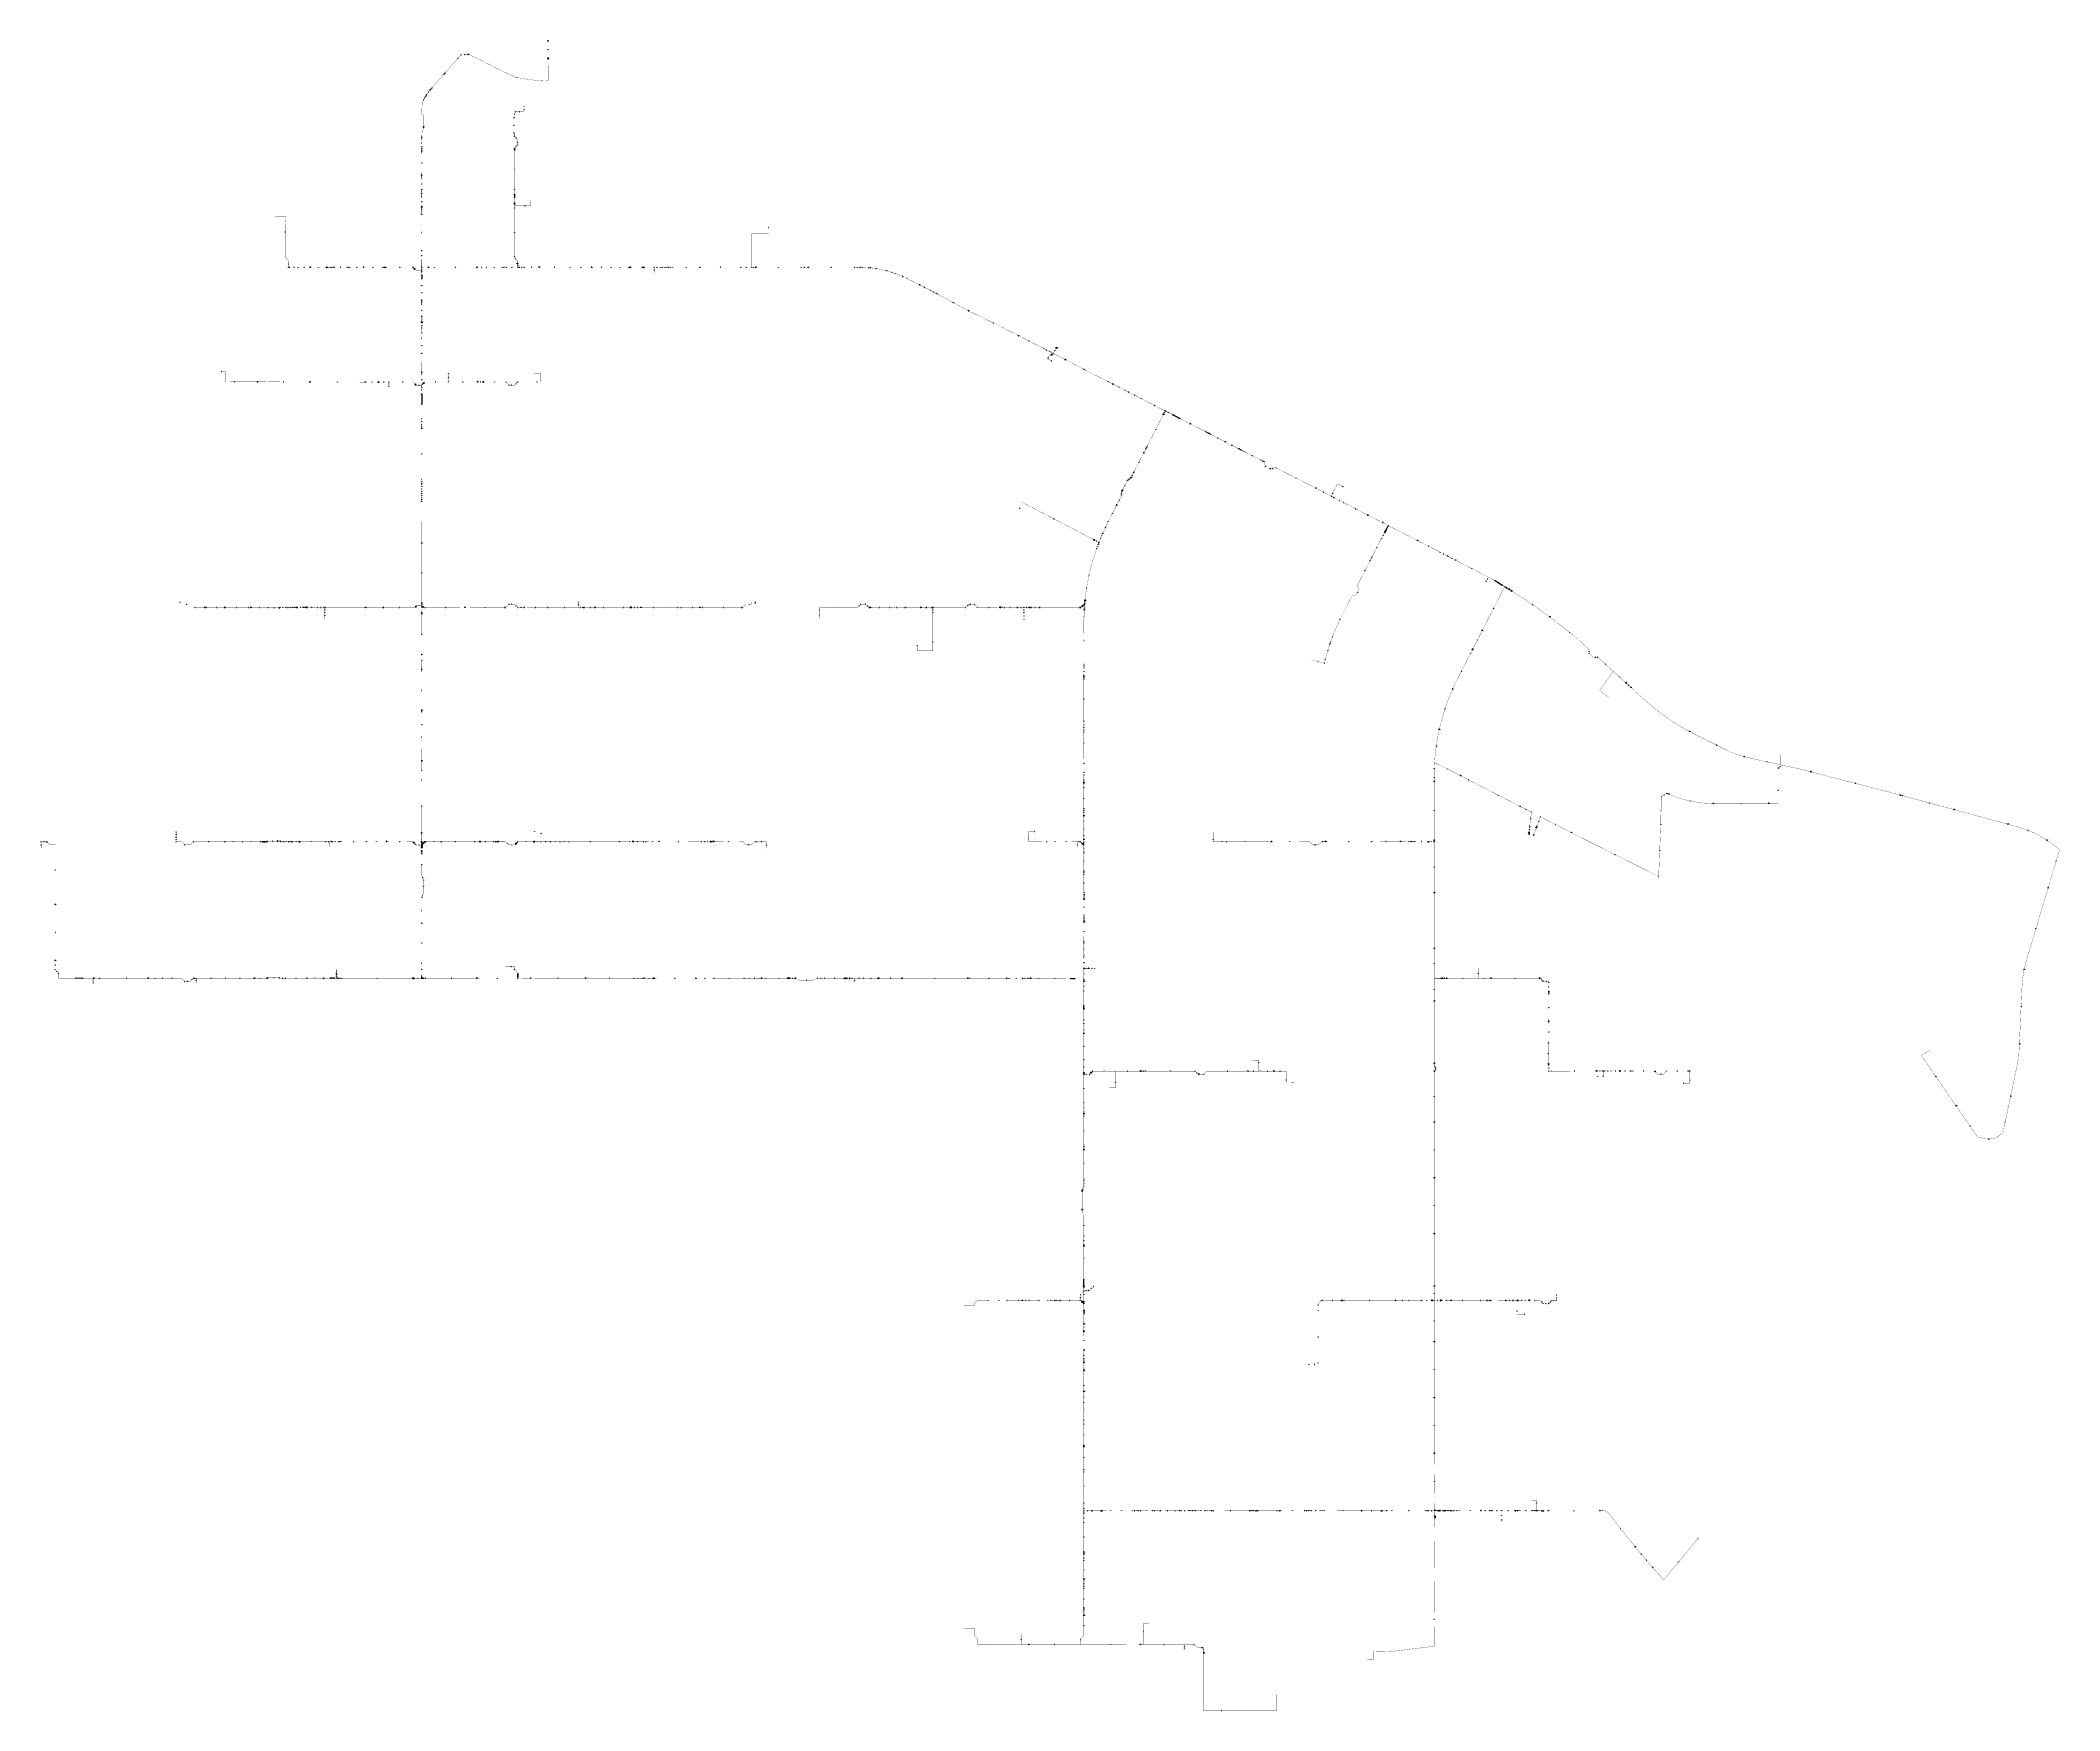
# Model space of a CAD drawing. Extents: x 438515 to 457004, y 1816048 to 1831342.
import ezdxf
from ezdxf.enums import TextEntityAlignment as Align

# ---------------------------------------------------------------- set-up
doc = ezdxf.new("R2010")
doc.units = 0
doc.layers.add('node', color=7, linetype='CONTINUOUS')
doc.layers.add('pipe', color=7, linetype='CONTINUOUS')

# ---------------------------------------------------------------- blocks, each defined once
blk = doc.blocks.new('RESERVOIR')
at = {"color": 0}
for points in [[(-4.5, 2.25), (-1.5, -2.25), (1.5, -2.25), (4.5, 2.25)], [(-4, 1.5), (4, 1.5)], [(-0.375, 1.2), (0.375, 1.2)], [(-0.1875, 1), (0.1875, 1)]]:
    blk.add_lwpolyline(points, dxfattribs=at)
blk.add_lwpolyline([(-0.75, 2.25), (0.75, 2.25), (0, 1.5)], close=True, dxfattribs=at)
blk = doc.blocks.new('PUMP')
at = {"color": 0}
blk.add_lwpolyline([(-0.5, 3), (3, 3), (3, 1), (2, 1)], dxfattribs=at)
blk.add_arc((-0.5, 0.5), 2.5, 90, 390, dxfattribs=at)
blk = doc.blocks.new('VALVETCV')
at = {"color": 0}
for points in [[(-3, 3.6), (3, 3.6)], [(0, 0), (0, 3.6)]]:
    blk.add_lwpolyline(points, dxfattribs=at)
for points in [[(-3, 3), (-3, -3), (0, 0)], [(0, 0), (3, 3), (3, -3)]]:
    blk.add_lwpolyline(points, close=True, dxfattribs=at)
blk = doc.blocks.new('XINCIRCLE')
at = {"color": 0}
for points in [[(-1.95, 1.95), (1.95, -1.95)], [(1.95, 1.95), (-1.95, -1.95)]]:
    blk.add_lwpolyline(points, dxfattribs=at)
blk.add_circle((0, 0), 2.73, dxfattribs=at)
blk = doc.blocks.new('FILLED_CIRCLE')
at = {"color": 0}
blk.add_circle((0, 0), 3, dxfattribs=at)
blk = doc.blocks.new('AIRVALVE')
at = {"color": 0}
for points in [[(-2, 3), (-2, 3), (-3, 3), (-3, 1), (-2, -1), (-1, -2), (-1, -3)], [(-3, 2), (0, 2)], [(-2, 3), (-2, 2)], [(-1, 3), (-1, 3), (3, 3), (3, 1), (2, -1), (1, -2), (1, -3)]]:
    blk.add_lwpolyline(points, dxfattribs=at)
blk = doc.blocks.new('FLOWARROW')
at = {"color": 0}
blk.add_lwpolyline([(3, 0), (-3, -3), (-0.6, 0), (-3, 3)], close=True, dxfattribs=at)

msp = doc.modelspace()

# ---------------------------------------------------------------- linework, layer by layer
at = {"layer": 'node', "color": 0}
for points in [[(442856, 1829929), (442856, 1829904)], [(442006, 1829193), (442006, 1829158)], [(442070, 1829264), (442065, 1829264)], [(444040, 1829263), (444024, 1829263)], [(442006, 1828102), (442006, 1828009)], [(448886, 1827913), (448949, 1827880)], [(451835, 1826395), (451901, 1826353)], [(443486, 1826149), (443495, 1826149)], [(442006, 1823910), (442006, 1823923)], [(448071, 1822897), (448071, 1822897)], [(438903, 1822753), (438838, 1822754)], [(441204, 1822754), (441169, 1822754)], [(442015, 1822754), (442026, 1822754)], [(445897, 1822753), (445903, 1822754)], [(447949, 1822753), (447987, 1822753)], [(448070, 1822474), (448070, 1822504)], [(448069, 1819935), (448070, 1819999)], [(448070, 1819712), (448070, 1819682)], [(448070, 1819170), (448070, 1819156)], [(448228, 1817878), (448239, 1817878)], [(451380, 1817879), (451359, 1817879)], [(452261, 1817879), (452279, 1817879)]]:
    msp.add_lwpolyline(points, dxfattribs=at)
at = {"layer": 'pipe', "color": 30, "const_width": 2}
for points in [[(443163, 1831337), (443163, 1831176)], [(442209, 1831030), (442202, 1831023)], [(442221, 1831043), (442209, 1831030)], [(442233, 1831057), (442221, 1831043)], [(442337, 1831177), (442233, 1831057)], [(442366, 1831210), (442366, 1831209), (442337, 1831177)], [(442433, 1831212), (442366, 1831210)], [(443163, 1831171), (443164, 1830975), (443139, 1830969), (443078, 1830973), (443017, 1830980), (442928, 1830992), (442862, 1831006), (442846, 1831012), (442824, 1831023), (442817, 1831026), (442810, 1831029), (442692, 1831086), (442554, 1831158), (442540, 1831165), (442437, 1831212), (442433, 1831212)], [(443163, 1831176), (443163, 1831171)], [(442056, 1830850), (442048, 1830838)], [(442082, 1830887), (442056, 1830850)], [(442092, 1830898), (442082, 1830887)], [(442099, 1830906), (442092, 1830898)], [(442202, 1831023), (442099, 1830906)], [(442024, 1830798), (442011, 1830774), (442006, 1830670), (442023, 1830654), (442023, 1830549)], [(442033, 1830813), (442024, 1830798)], [(442048, 1830838), (442033, 1830814), (442033, 1830813)], [(442023, 1830549), (442023, 1830533), (442006, 1830492), (442006, 1830464)], [(442006, 1830464), (442006, 1830438)], [(442006, 1830438), (442006, 1830368)], [(442006, 1830368), (442006, 1830340)], [(442006, 1830340), (442006, 1830336)], [(442006, 1830336), (442006, 1830316)], [(442006, 1830316), (442006, 1830120)], [(442006, 1830120), (442006, 1830103)], [(442006, 1830103), (442006, 1830093)], [(442006, 1830093), (442006, 1830079)], [(442006, 1830079), (442006, 1829973)], [(442006, 1829973), (442006, 1829938)], [(442006, 1829938), (442006, 1829905)], [(442006, 1829905), (442006, 1829824)], [(442006, 1829824), (442006, 1829820)], [(442006, 1829820), (442006, 1829816)], [(442006, 1829816), (442006, 1829811)], [(442006, 1829811), (442006, 1829783)], [(442006, 1829783), (442006, 1829749)], [(442006, 1829749), (442006, 1829416)], [(442006, 1829416), (442006, 1829326)], [(442006, 1829326), (442006, 1829284)], [(442006, 1829284), (442006, 1829264)], [(451517, 1824610), (451281, 1824730)], [(451668, 1824531), (451517, 1824610)], [(452064, 1824328), (451668, 1824531)], [(452168, 1824276), (452064, 1824328)], [(452153, 1824155), (452168, 1824276)], [(452147, 1824090), (452152, 1824137)], [(452147, 1824073), (452147, 1824090)], [(452152, 1824137), (452153, 1824155)]]:
    msp.add_lwpolyline(points, dxfattribs=at)
at = {"layer": 'pipe', "color": 3, "const_width": 2}
for points in [[(442855, 1830642), (442855, 1830687), (442857, 1830687)], [(442857, 1830687), (442875, 1830687)], [(442875, 1830687), (442932, 1830687)], [(442932, 1830687), (442943, 1830687), (442943, 1830737)], [(442851, 1830633), (442855, 1830642), (442855, 1830642)], [(442851, 1830494), (442851, 1830633), (442851, 1830633)], [(442855, 1830485), (442851, 1830494), (442851, 1830494)], [(442855, 1830463), (442855, 1830484), (442855, 1830485)], [(442884, 1830434), (442855, 1830463), (442855, 1830463)], [(442856, 1830340), (442856, 1830355), (442857, 1830356)], [(442856, 1829992), (442856, 1830340)], [(442857, 1830356), (442884, 1830384), (442884, 1830384)], [(442884, 1830384), (442884, 1830433), (442884, 1830434)], [(442856, 1829958), (442856, 1829992)], [(442856, 1829851), (442856, 1829929), (442856, 1829958)], [(442856, 1829826), (443003, 1829826), (443003, 1829875)], [(442856, 1829846), (442856, 1829851)], [(442856, 1829835), (442856, 1829846)], [(442856, 1829826), (442856, 1829835)], [(440756, 1829354), (440756, 1829354), (440756, 1829600), (440756, 1829639), (440757, 1829663), (440759, 1829687), (440761, 1829711), (440764, 1829726), (440668, 1829726)], [(440786, 1829323), (440786, 1829324), (440756, 1829354)], [(440786, 1829264), (440786, 1829323)], [(440797, 1829264), (440786, 1829264), (440786, 1829264)], [(440875, 1829264), (440797, 1829264)], [(440984, 1829264), (440875, 1829264)], [(441138, 1829264), (440984, 1829264)], [(441168, 1829263), (441138, 1829264)], [(441177, 1829263), (441168, 1829263)], [(441196, 1829264), (441177, 1829263)], [(441206, 1829264), (441196, 1829264)], [(441323, 1829264), (441206, 1829264)], [(441331, 1829264), (441323, 1829264)], [(441342, 1829264), (441331, 1829264)], [(441349, 1829264), (441342, 1829264)], [(441472, 1829264), (441349, 1829264)], [(441645, 1829263), (441472, 1829264)], [(441659, 1829263), (441645, 1829263)], [(441670, 1829263), (441659, 1829263)], [(441683, 1829263), (441670, 1829263)], [(441927, 1829264), (441927, 1829264), (441683, 1829263)], [(441941, 1829249), (441927, 1829264)], [(442006, 1829234), (441956, 1829234), (441941, 1829249)], [(444134, 1829264), (444134, 1829217)], [(447774, 1828464), (447756, 1828458), (447749, 1828446), (447738, 1828424), (447772, 1828407)], [(447790, 1828475), (447774, 1828464)], [(440503, 1828215), (440206, 1828214), (440206, 1828309), (440172, 1828309)], [(442251, 1828214), (442251, 1828293)], [(442885, 1828214), (442885, 1828214), (443098, 1828214), (443098, 1828292), (443036, 1828292)], [(440982, 1828214), (440709, 1828214), (440700, 1828218), (440606, 1828218), (440596, 1828214), (440503, 1828215)], [(441489, 1828213), (440982, 1828214)], [(441610, 1828214), (441489, 1828213)], [(441706, 1828214), (441610, 1828214)], [(441706, 1828214), (441705, 1828174)], [(442251, 1828214), (442518, 1828214)], [(442518, 1828214), (442569, 1828214)], [(442569, 1828214), (442777, 1828214)], [(442777, 1828214), (442777, 1828214), (442806, 1828185)], [(442806, 1828185), (442806, 1828185), (442856, 1828185)], [(442856, 1828185), (442856, 1828185), (442885, 1828214)], [(450333, 1827168), (450359, 1827220)], [(450359, 1827220), (450392, 1827281), (450442, 1827255)], [(448165, 1826768), (447485, 1827122), (447484, 1827054)], [(450795, 1826782), (450708, 1826612)], [(450825, 1826838), (450795, 1826782)], [(450826, 1826842), (450825, 1826838)], [(450836, 1826858), (450826, 1826842)], [(450843, 1826874), (450842, 1826873), (450836, 1826860), (450836, 1826858)], [(450849, 1826885), (450843, 1826874)], [(450856, 1826899), (450849, 1826885)], [(448208, 1826746), (448165, 1826768)], [(450700, 1826595), (450685, 1826566)], [(450708, 1826612), (450708, 1826611), (450700, 1826595)], [(450602, 1826406), (450580, 1826361), (450575, 1826352), (450587, 1826312), (450564, 1826268), (450525, 1826255), (450518, 1826242), (450495, 1826198)], [(450685, 1826566), (450602, 1826406)], [(451774, 1826427), (451752, 1826388)], [(439916, 1826149), (439915, 1826149), (439886, 1826178), (439793, 1826178), (439793, 1826197)], [(439930, 1826149), (439916, 1826149)], [(440021, 1826149), (439930, 1826149)], [(440050, 1826149), (440021, 1826149)], [(440199, 1826149), (440050, 1826149)], [(440207, 1826149), (440199, 1826149)], [(440216, 1826149), (440207, 1826149)], [(440402, 1826149), (440216, 1826149)], [(440443, 1826149), (440402, 1826149)], [(440597, 1826149), (440597, 1826149), (440443, 1826149)], [(440606, 1826145), (440597, 1826149)], [(440700, 1826145), (440606, 1826145), (440606, 1826145)], [(440710, 1826150), (440709, 1826149), (440700, 1826145), (440700, 1826145)], [(440759, 1826150), (440710, 1826150)], [(440786, 1826150), (440759, 1826150)], [(440815, 1826150), (440786, 1826150)], [(440825, 1826150), (440815, 1826150)], [(440855, 1826150), (440825, 1826150)], [(440867, 1826150), (440855, 1826150)], [(440922, 1826150), (440867, 1826150)], [(440953, 1826150), (440922, 1826150)], [(441044, 1826149), (440953, 1826150)], [(441058, 1826149), (441044, 1826149)], [(441104, 1826149), (441058, 1826149)], [(441114, 1826149), (441104, 1826149)], [(441119, 1826149), (441114, 1826149)], [(441119, 1826149), (441119, 1826102)], [(441119, 1826102), (441119, 1826046)], [(443443, 1826149), (443443, 1826199)], [(443443, 1826149), (443450, 1826149), (443475, 1826149)], [(443475, 1826149), (443486, 1826149), (443515, 1826149)], [(443515, 1826149), (443592, 1826149)], [(443592, 1826149), (443747, 1826149)], [(443747, 1826149), (443786, 1826149)], [(443786, 1826149), (443920, 1826149)], [(443920, 1826149), (443936, 1826149)], [(443936, 1826149), (443956, 1826149)], [(443956, 1826149), (443984, 1826149)], [(443984, 1826149), (444012, 1826149)], [(444012, 1826149), (444250, 1826149)], [(444250, 1826149), (444282, 1826149)], [(444282, 1826149), (444347, 1826149)], [(444347, 1826149), (444415, 1826149)], [(444415, 1826149), (444552, 1826149)], [(444552, 1826149), (444605, 1826149)], [(444605, 1826149), (444936, 1826149), (444936, 1826149)], [(444936, 1826149), (444947, 1826149), (444947, 1826149)], [(444947, 1826149), (444976, 1826178), (445026, 1826178), (445026, 1826199), (445060, 1826199)], [(445060, 1826199), (445060, 1826183)], [(446687, 1826102), (446687, 1825753), (446544, 1825753), (446544, 1825799)], [(446687, 1826149), (446687, 1826102)], [(447521, 1826150), (447521, 1826102)], [(447521, 1826102), (447521, 1826043)], [(450495, 1826198), (450434, 1826078), (450417, 1826043), (450400, 1826008), (450384, 1825972), (450368, 1825937), (450354, 1825900), (450345, 1825878)], [(450345, 1825878), (450340, 1825864), (450329, 1825834)], [(450271, 1825640), (450155, 1825669)], [(450288, 1825704), (450281, 1825677), (450271, 1825640), (450271, 1825640)], [(450320, 1825807), (450314, 1825790), (450302, 1825753), (450300, 1825746), (450291, 1825715), (450288, 1825704)], [(450329, 1825834), (450326, 1825827), (450320, 1825807)], [(452917, 1825565), (452793, 1825390), (452877, 1825327)], [(452917, 1825565), (452925, 1825558), (452932, 1825551), (452934, 1825549), (452941, 1825543), (452948, 1825536), (452956, 1825529), (452963, 1825523), (452971, 1825516), (452978, 1825509), (452985, 1825502), (452993, 1825496), (453000, 1825489), (453002, 1825487), (453008, 1825482), (453013, 1825477), (453015, 1825475), (453019, 1825472), (453022, 1825469), (453030, 1825462), (453032, 1825460), (453034, 1825458)], [(453034, 1825458), (453037, 1825455), (453045, 1825448), (453050, 1825444), (453052, 1825442), (453059, 1825435), (453061, 1825433), (453067, 1825428), (453072, 1825423), (453074, 1825422), (453076, 1825420), (453079, 1825417)], [(453079, 1825417), (453082, 1825415), (453087, 1825410), (453089, 1825408), (453096, 1825401), (453104, 1825395), (453111, 1825388), (453113, 1825386), (453118, 1825381), (453124, 1825376), (453126, 1825374), (453148, 1825354), (453155, 1825347), (453161, 1825343), (453163, 1825341), (453170, 1825334), (453172, 1825332), (453178, 1825327), (453183, 1825322), (453185, 1825320), (453187, 1825319), (453192, 1825314), (453198, 1825309), (453200, 1825307), (453202, 1825304), (453207, 1825300), (453210, 1825297), (453215, 1825293), (453222, 1825287), (453225, 1825284), (453230, 1825280), (453237, 1825274), (453238, 1825273), (453239, 1825272), (453245, 1825267), (453246, 1825266), (453253, 1825260), (453261, 1825254), (453268, 1825247), (453274, 1825242), (453276, 1825240), (453284, 1825234), (453285, 1825233), (453292, 1825228), (453296, 1825225), (453300, 1825221), (453308, 1825215), (453308, 1825215), (453308, 1825215), (453316, 1825209), (453321, 1825205), (453324, 1825202), (453332, 1825196), (453340, 1825190), (453348, 1825184), (453356, 1825178), (453364, 1825172), (453364, 1825172), (453366, 1825170), (453372, 1825166), (453377, 1825162), (453380, 1825160), (453388, 1825155), (453389, 1825154), (453397, 1825148), (453402, 1825145), (453405, 1825142), (453407, 1825141), (453414, 1825136), (453422, 1825131), (453430, 1825125), (453435, 1825122), (453439, 1825119), (453447, 1825114), (453453, 1825110), (453456, 1825108), (453460, 1825105), (453464, 1825103), (453467, 1825101), (453473, 1825097), (453520, 1825068), (453523, 1825066), (453524, 1825065), (453526, 1825064), (453533, 1825060), (453536, 1825058), (453542, 1825055), (453551, 1825049), (453554, 1825048), (453559, 1825044), (453563, 1825043), (453568, 1825039), (453577, 1825034), (453586, 1825029), (453588, 1825028), (453595, 1825025), (453602, 1825020), (453604, 1825020), (453605, 1825019), (453612, 1825015), (453614, 1825014)], [(453614, 1825014), (453622, 1825010), (453631, 1825005), (453639, 1825001), (453639, 1825001), (453649, 1824996), (453649, 1824996), (453655, 1824993), (453657, 1824992), (453660, 1824990), (453666, 1824987), (453673, 1824984), (453675, 1824983), (453679, 1824981), (453684, 1824978), (453689, 1824975), (453692, 1824974), (453693, 1824974), (453696, 1824972), (453702, 1824969), (453706, 1824967), (453707, 1824967), (453709, 1824966), (453711, 1824965), (453720, 1824960), (453723, 1824958), (453729, 1824956), (453737, 1824952), (453738, 1824951), (453747, 1824947), (453752, 1824944), (453756, 1824942), (453760, 1824940), (453765, 1824937), (453770, 1824935), (453774, 1824933), (453777, 1824931), (453780, 1824930), (453950, 1824845), (453963, 1824839), (453981, 1824831), (453983, 1824830), (453991, 1824826), (454010, 1824819), (454018, 1824815), (454024, 1824813), (454029, 1824811), (454035, 1824809), (454039, 1824808), (454048, 1824804), (454051, 1824804), (454058, 1824801), (454068, 1824798), (454078, 1824795), (454088, 1824792), (454097, 1824789), (454107, 1824786), (454117, 1824783)], [(454117, 1824783), (454127, 1824780), (454135, 1824778), (454137, 1824778), (454143, 1824776), (454146, 1824776), (454151, 1824775), (454157, 1824773), (454167, 1824771), (454177, 1824769), (454186, 1824767), (454187, 1824766), (454192, 1824765), (454196, 1824764), (454199, 1824764), (454206, 1824762), (454213, 1824761), (454216, 1824760), (454226, 1824758), (454235, 1824756), (454248, 1824753), (454255, 1824751), (454262, 1824750), (454265, 1824749), (454267, 1824749), (454275, 1824747), (454282, 1824746), (454284, 1824745), (454294, 1824743), (454304, 1824741), (454316, 1824738), (454323, 1824736), (454339, 1824733), (454448, 1824709), (454448, 1824797)], [(439756, 1824004), (439757, 1824041)], [(439915, 1824004), (439886, 1823975), (439836, 1823975), (439807, 1824004), (439757, 1824004), (439756, 1824004)], [(439757, 1824052), (439757, 1824093)], [(439757, 1824041), (439757, 1824052)], [(440197, 1824004), (439915, 1824004), (439915, 1824004)], [(440203, 1824004), (440197, 1824004)], [(440364, 1824004), (440203, 1824004)], [(440525, 1824004), (440364, 1824004)], [(440531, 1824004), (440525, 1824004)], [(440554, 1824004), (440531, 1824004)], [(440557, 1824004), (440554, 1824004)], [(440562, 1824004), (440557, 1824004)], [(440565, 1824004), (440562, 1824004)], [(440570, 1824005), (440565, 1824004)], [(440587, 1824004), (440570, 1824005)], [(440598, 1824009), (440598, 1824009), (440587, 1824004), (440587, 1824004)], [(440687, 1824009), (440598, 1824009)], [(440709, 1824009), (440709, 1824009), (440687, 1824009)], [(440720, 1824004), (440709, 1824009)], [(440745, 1824004), (440720, 1824004), (440720, 1824004)], [(440785, 1824004), (440745, 1824004)], [(440800, 1824004), (440785, 1824004)], [(440825, 1824004), (440800, 1824004)], [(440889, 1824004), (440825, 1824004)], [(441105, 1824004), (440889, 1824004)], [(441143, 1824004), (441105, 1824004)], [(441165, 1824004), (441143, 1824004)], [(441165, 1824004), (441165, 1823980), (441165, 1823961)], [(443099, 1824004), (443099, 1824099), (443040, 1824099)], [(447652, 1824004), (447565, 1824004), (447565, 1824098), (447616, 1824098)], [(447804, 1824005), (447652, 1824004)], [(448009, 1824004), (448004, 1824004), (447804, 1824005)], [(448009, 1824004), (448009, 1823955)], [(449294, 1824004), (449253, 1824004), (449253, 1824089)], [(449377, 1824004), (449294, 1824004)], [(449717, 1824004), (449377, 1824004)], [(449785, 1824005), (449717, 1824004)], [(450126, 1824004), (449785, 1824005)], [(450246, 1824004), (450245, 1824004), (450216, 1823975), (450166, 1823975), (450137, 1824004), (450126, 1824004), (450126, 1824004)], [(450260, 1824005), (450260, 1824004), (450246, 1824004)], [(450286, 1824005), (450260, 1824005)], [(450705, 1824005), (450286, 1824005)], [(450968, 1824006), (450705, 1824005)], [(451042, 1824005), (450968, 1824006)], [(451071, 1824005), (451042, 1824005)], [(451099, 1824005), (451071, 1824005)], [(451226, 1824005), (451099, 1824005)], [(451273, 1824005), (451226, 1824005)], [(451277, 1824005), (451273, 1824005)], [(438997, 1822754), (438997, 1822711)], [(439003, 1822754), (438997, 1822754)], [(439107, 1822754), (439003, 1822754)], [(439501, 1822754), (439107, 1822754)], [(439631, 1822754), (439501, 1822754)], [(439807, 1822754), (439631, 1822754)], [(439836, 1822725), (439807, 1822754), (439807, 1822754)], [(439886, 1822725), (439886, 1822725), (439836, 1822725), (439836, 1822725)], [(439915, 1822754), (439886, 1822725)], [(439941, 1822754), (439915, 1822754)], [(439941, 1822754), (439941, 1822752)], [(439941, 1822752), (439941, 1822713)], [(442856, 1822844), (442856, 1822861), (442774, 1822861)], [(442856, 1822841), (442856, 1822844)], [(442857, 1822833), (442856, 1822841)], [(442886, 1822804), (442886, 1822804), (442856, 1822833), (442857, 1822833)], [(442886, 1822790), (442886, 1822804)], [(442886, 1822779), (442886, 1822790)], [(442886, 1822775), (442886, 1822779)], [(442886, 1822763), (442886, 1822775)], [(442886, 1822753), (442886, 1822763)], [(445969, 1822754), (445969, 1822716)], [(448070, 1822845), (448078, 1822845)], [(448078, 1822845), (448110, 1822845)], [(448110, 1822845), (448118, 1822845)], [(448118, 1822845), (448167, 1822845)], [(451681, 1822754), (451681, 1822841)], [(449671, 1821904), (449671, 1822002), (449616, 1822002)], [(448359, 1821904), (448359, 1821751), (448304, 1821751)], [(449671, 1821904), (449697, 1821904)], [(449697, 1821904), (449809, 1821904)], [(449809, 1821904), (449922, 1821904), (449922, 1821904)], [(449922, 1821904), (449922, 1821798), (449979, 1821798)], [(452825, 1821905), (452825, 1821856), (452772, 1821856)], [(452825, 1821905), (452840, 1821905)], [(452840, 1821905), (452897, 1821905)], [(452897, 1821905), (452977, 1821905)], [(452977, 1821905), (453073, 1821905)], [(453073, 1821905), (453096, 1821905)], [(453096, 1821905), (453297, 1821905)], [(453297, 1821905), (453297, 1821904), (453302, 1821899)], [(453302, 1821899), (453326, 1821875), (453376, 1821875), (453405, 1821904), (453405, 1821905)], [(453405, 1821905), (453600, 1821905)], [(453619, 1821905), (453619, 1821904), (453619, 1821794), (453562, 1821794)], [(453600, 1821905), (453607, 1821905)], [(453607, 1821905), (453619, 1821905)], [(447096, 1819804), (447066, 1819775), (447066, 1819758), (446970, 1819758)], [(447290, 1819805), (447095, 1819804), (447096, 1819804)], [(447440, 1819804), (447290, 1819805)], [(447504, 1819804), (447440, 1819804)], [(447562, 1819804), (447504, 1819804)], [(447575, 1819804), (447562, 1819804)], [(447740, 1819805), (447575, 1819804)], [(447792, 1819804), (447740, 1819805)], [(447814, 1819805), (447792, 1819804)], [(447837, 1819804), (447814, 1819805)], [(447854, 1819804), (447837, 1819804)], [(448027, 1819804), (447854, 1819804)], [(448039, 1819805), (448027, 1819804)], [(448039, 1819805), (448040, 1819856)], [(448053, 1819791), (448039, 1819805)], [(448040, 1819856), (448040, 1819856), (448068, 1819891)], [(448068, 1819776), (448053, 1819791)], [(448068, 1819891), (448068, 1819891), (448076, 1819892)], [(448070, 1819774), (448068, 1819776)], [(448076, 1819892), (448108, 1819894)], [(448108, 1819894), (448121, 1819895), (448121, 1819895)], [(448121, 1819895), (448159, 1819932)], [(450246, 1819805), (450216, 1819775), (450216, 1819710)], [(450260, 1819804), (450245, 1819804), (450246, 1819805)], [(450429, 1819804), (450260, 1819804)], [(450452, 1819804), (450429, 1819804)], [(450923, 1819804), (450452, 1819804)], [(451047, 1819804), (450923, 1819804)], [(451153, 1819804), (451047, 1819804)], [(451165, 1819805), (451153, 1819804)], [(451256, 1819805), (451165, 1819805)], [(451277, 1819805), (451256, 1819805)], [(452036, 1819804), (452036, 1819679), (452103, 1819679)], [(452036, 1819804), (452048, 1819804)], [(452048, 1819804), (452068, 1819804)], [(452068, 1819804), (452073, 1819804)], [(452073, 1819804), (452081, 1819805)], [(452081, 1819805), (452147, 1819805)], [(452147, 1819805), (452247, 1819804)], [(452247, 1819804), (452247, 1819804), (452276, 1819775)], [(452276, 1819775), (452326, 1819775)], [(452326, 1819775), (452355, 1819805)], [(452355, 1819805), (452355, 1819804), (452395, 1819805)], [(452395, 1819805), (452395, 1819805), (452396, 1819852)], [(450216, 1819710), (450216, 1819231)], [(450216, 1819231), (450216, 1819219), (450130, 1819219)], [(451283, 1817818), (451277, 1817083), (451278, 1816973), (451279, 1816832), (451281, 1816691), (451281, 1816658), (451281, 1816638), (450917, 1816594), (450891, 1816591), (450865, 1816589), (450839, 1816588), (450813, 1816587), (450787, 1816587), (450761, 1816587), (450735, 1816588), (450721, 1816589), (450721, 1816520), (450666, 1816520)], [(451283, 1817879), (451282, 1817838)], [(451282, 1817838), (451282, 1817830)], [(451282, 1817830), (451283, 1817818)], [(452214, 1817879), (452224, 1817879)], [(452224, 1817879), (452236, 1817879)], [(452236, 1817879), (452261, 1817879), (452322, 1817879)], [(452322, 1817879), (452795, 1817879)], [(452795, 1817879), (452819, 1817879), (452827, 1817879), (452833, 1817879), (452839, 1817878), (452842, 1817877)], [(452842, 1817877), (452845, 1817876), (452851, 1817874), (452856, 1817871), (452861, 1817868), (452866, 1817865), (452870, 1817861), (453030, 1817657), (453118, 1817548)], [(453118, 1817548), (453124, 1817541)], [(453124, 1817541), (453154, 1817504), (453220, 1817425)], [(453338, 1817292), (453378, 1817243), (453693, 1817624)], [(453220, 1817425), (453338, 1817292)], [(447495, 1816654), (447485, 1816654), (447110, 1816654), (447096, 1816654), (447096, 1816704), (447066, 1816734), (447066, 1816804), (446976, 1816804)], [(448615, 1816654), (448615, 1816847), (448661, 1816847)], [(447495, 1816654), (447495, 1816749)], [(448992, 1816654), (448992, 1816613)], [(448992, 1816654), (449086, 1816654), (449116, 1816624), (449152, 1816624)], [(449152, 1816624), (449166, 1816624), (449166, 1816610), (449166, 1816578)], [(449166, 1816578), (449166, 1816049), (449834, 1816049), (449834, 1816197), (449796, 1816197)]]:
    msp.add_lwpolyline(points, dxfattribs=at)
at = {"layer": 'pipe', "color": 135, "const_width": 2}
for points in [[(442856, 1829809), (442856, 1829826)], [(442856, 1829805), (442856, 1829809)], [(442856, 1829364), (442856, 1829805)], [(445027, 1829264), (445026, 1829571), (445183, 1829571), (445183, 1829628)], [(442886, 1829324), (442886, 1829324), (442856, 1829354), (442856, 1829364)], [(442886, 1829299), (442886, 1829324)], [(442886, 1829264), (442886, 1829299)], [(441949, 1828191), (441926, 1828214), (441706, 1828214)], [(441956, 1828184), (441956, 1828184), (441949, 1828191)], [(442006, 1828184), (441956, 1828184)], [(442006, 1828184), (442025, 1828203)], [(442025, 1828203), (442035, 1828214), (442251, 1828214)], [(451922, 1826340), (451932, 1826334)], [(451932, 1826334), (451941, 1826329)], [(451941, 1826329), (451960, 1826317), (451962, 1826316)], [(451962, 1826316), (451966, 1826313), (451968, 1826312), (451975, 1826308), (451983, 1826303), (451984, 1826302)], [(451984, 1826302), (451988, 1826299), (451990, 1826299)], [(451990, 1826299), (451991, 1826298), (451992, 1826297), (451995, 1826295), (452000, 1826292), (452008, 1826287), (452009, 1826287), (452017, 1826281), (452019, 1826280)], [(452019, 1826280), (452026, 1826276), (452034, 1826271), (452042, 1826265), (452048, 1826262), (452051, 1826260), (452052, 1826259), (452059, 1826255), (452066, 1826250), (452067, 1826249), (452069, 1826248), (452076, 1826244), (452084, 1826238), (452092, 1826233), (452095, 1826231), (452100, 1826227), (452103, 1826226), (452109, 1826222), (452115, 1826218), (452117, 1826217), (452118, 1826216), (452121, 1826214), (452125, 1826211), (452134, 1826205), (452142, 1826200), (452150, 1826194), (452153, 1826192), (452158, 1826189), (452167, 1826183), (452175, 1826177), (452183, 1826172), (452191, 1826166), (452191, 1826166), (452199, 1826161), (452199, 1826161), (452207, 1826155), (452210, 1826153), (452216, 1826149), (452224, 1826143), (452228, 1826141), (452232, 1826138), (452240, 1826132), (452248, 1826126), (452256, 1826120), (452264, 1826115), (452270, 1826110), (452272, 1826109), (452280, 1826103), (452288, 1826097), (452295, 1826092), (452296, 1826091), (452304, 1826085), (452305, 1826085), (452312, 1826079), (452317, 1826076), (452320, 1826073), (452327, 1826069), (452328, 1826068), (452335, 1826063)], [(442006, 1826165), (442017, 1826155)], [(442017, 1826155), (442023, 1826149), (442023, 1826149)], [(442023, 1826149), (442050, 1826149)], [(442050, 1826149), (442402, 1826150)], [(442402, 1826150), (442766, 1826149)], [(442766, 1826149), (442766, 1826149), (442777, 1826149), (442777, 1826149)], [(442777, 1826149), (442806, 1826178)], [(442806, 1826178), (442856, 1826179)], [(442856, 1826179), (442885, 1826149)], [(442885, 1826149), (442885, 1826149), (442900, 1826149), (442944, 1826150)], [(442944, 1826150), (443150, 1826149)], [(443150, 1826149), (443155, 1826149)], [(443155, 1826149), (443163, 1826149)], [(443163, 1826149), (443189, 1826149)], [(443189, 1826149), (443443, 1826149)], [(452335, 1826063), (452336, 1826062), (452344, 1826056), (452352, 1826050), (452357, 1826046), (452360, 1826044), (452362, 1826042), (452368, 1826038), (452376, 1826032), (452376, 1826032), (452384, 1826026), (452384, 1826026), (452384, 1826026), (452384, 1826025), (452384, 1826025), (452387, 1826023), (452392, 1826020), (452400, 1826014), (452402, 1826011), (452408, 1826007), (452415, 1826001), (452423, 1825995), (452431, 1825989), (452436, 1825986), (452439, 1825983), (452447, 1825977), (452447, 1825977), (452455, 1825971), (452460, 1825966), (452462, 1825964), (452470, 1825958), (452472, 1825956), (452478, 1825952), (452486, 1825946), (452493, 1825940), (452501, 1825933), (452503, 1825931), (452509, 1825927), (452516, 1825921), (452516, 1825921), (452520, 1825918), (452524, 1825914), (452528, 1825911), (452532, 1825908), (452539, 1825902), (452541, 1825901), (452547, 1825895), (452552, 1825891), (452555, 1825889), (452558, 1825886), (452562, 1825882), (452570, 1825876), (452574, 1825873), (452578, 1825870), (452581, 1825867), (452585, 1825863), (452590, 1825859), (452593, 1825857), (452600, 1825850), (452601, 1825849), (452608, 1825844), (452615, 1825837), (452623, 1825831), (452623, 1825831), (452630, 1825824), (452635, 1825821), (452638, 1825818), (452644, 1825812), (452645, 1825811), (452653, 1825805), (452655, 1825803), (452660, 1825798), (452667, 1825792), (452668, 1825791), (452675, 1825785), (452682, 1825778), (452686, 1825775), (452694, 1825767)], [(452694, 1825767), (452694, 1825767), (452696, 1825726)], [(452696, 1825726), (452696, 1825726), (452733, 1825692), (452733, 1825692)], [(452733, 1825692), (452733, 1825692), (452774, 1825694)], [(452774, 1825694), (452775, 1825694), (452775, 1825694), (452785, 1825684), (452792, 1825679), (452793, 1825677), (452800, 1825671), (452803, 1825669), (452808, 1825664), (452815, 1825657), (452821, 1825652), (452823, 1825650), (452830, 1825644), (452838, 1825637), (452840, 1825635), (452845, 1825630), (452850, 1825625), (452852, 1825624), (452860, 1825617), (452867, 1825610), (452875, 1825603), (452877, 1825601), (452882, 1825597), (452889, 1825590), (452891, 1825588), (452897, 1825583), (452902, 1825578), (452904, 1825576), (452909, 1825572), (452917, 1825565)], [(454339, 1824355), (454347, 1824355), (454426, 1824355), (454426, 1824445), (454426, 1824677), (454429, 1824679)], [(454429, 1824679), (454463, 1824706)], [(454463, 1824706), (454463, 1824706), (454470, 1824704), (454480, 1824702), (454487, 1824701), (454489, 1824700), (454502, 1824697), (454509, 1824696), (454516, 1824694), (454519, 1824694), (454525, 1824692), (454529, 1824691), (454538, 1824689), (454541, 1824689), (454548, 1824687), (454555, 1824686), (454558, 1824685), (454577, 1824681), (454583, 1824679), (454587, 1824679), (454596, 1824677), (454597, 1824676), (454603, 1824675), (454606, 1824674), (454616, 1824672), (454626, 1824670), (454655, 1824663), (454674, 1824658), (454677, 1824657), (454683, 1824656), (454687, 1824655), (454693, 1824653), (454699, 1824652), (454703, 1824651), (454712, 1824648), (454722, 1824646), (454727, 1824644)], [(454727, 1824644), (454732, 1824643), (454735, 1824642), (454741, 1824641), (454748, 1824639), (454751, 1824638), (454755, 1824637), (454761, 1824636), (454767, 1824634), (454770, 1824633), (454774, 1824632), (454780, 1824631), (454790, 1824628), (454793, 1824627), (454800, 1824626), (454866, 1824608), (454906, 1824598), (454916, 1824595), (454919, 1824595), (454925, 1824593), (454932, 1824591), (454935, 1824590), (454938, 1824590), (454945, 1824588), (454951, 1824586), (454954, 1824585), (454958, 1824585), (454964, 1824583), (454970, 1824581), (454974, 1824580), (454977, 1824580), (454983, 1824578), (454989, 1824577), (454993, 1824575), (454998, 1824574), (455003, 1824573), (455012, 1824570), (455022, 1824568), (455032, 1824565), (455041, 1824563), (455051, 1824560), (455051, 1824560), (455072, 1824555), (455070, 1824555), (455080, 1824553), (455084, 1824552), (455090, 1824550), (455100, 1824548), (455109, 1824545), (455116, 1824544), (455119, 1824543), (455122, 1824542), (455129, 1824540), (455138, 1824538), (455148, 1824535), (455158, 1824533), (455167, 1824530), (455177, 1824528), (455187, 1824525), (455196, 1824523), (455209, 1824519), (455216, 1824518), (455222, 1824516), (455225, 1824515), (455229, 1824514), (455235, 1824513), (455245, 1824510), (455254, 1824508), (455261, 1824506), (455264, 1824505), (455267, 1824504), (455274, 1824503), (455283, 1824500), (455293, 1824498), (455296, 1824497), (455303, 1824495), (455310, 1824493), (455312, 1824493), (455322, 1824490), (455332, 1824487), (455342, 1824485), (455351, 1824482), (455356, 1824481), (455358, 1824481), (455361, 1824480), (455371, 1824477), (455380, 1824475), (455387, 1824473), (455390, 1824472), (455391, 1824472), (455394, 1824471), (455400, 1824470), (455403, 1824469), (455409, 1824467), (455419, 1824465), (455429, 1824462), (455434, 1824461), (455438, 1824460), (455448, 1824457), (455457, 1824454), (455467, 1824452), (455477, 1824449), (455486, 1824447), (455508, 1824441), (455544, 1824431)], [(453352, 1824160), (453357, 1824419)], [(453357, 1824419), (453409, 1824447)], [(453409, 1824447), (453425, 1824440)], [(453425, 1824440), (453426, 1824439), (453451, 1824429), (453477, 1824419), (453504, 1824409), (453530, 1824401), (453557, 1824393), (453584, 1824386), (453611, 1824379), (453638, 1824374), (453666, 1824369), (453693, 1824365), (453721, 1824361), (453749, 1824358), (453777, 1824357), (453805, 1824355), (453832, 1824355)], [(455544, 1824431), (455546, 1824430), (455590, 1824419)], [(455590, 1824419), (455674, 1824397), (455699, 1824390), (455708, 1824387), (455710, 1824387), (455718, 1824385), (455728, 1824382), (455737, 1824379), (455747, 1824377), (455757, 1824374), (455766, 1824371), (455776, 1824369), (455786, 1824366), (455795, 1824364), (455805, 1824361), (455815, 1824358), (455824, 1824356), (455834, 1824353), (455844, 1824351), (455853, 1824348), (455863, 1824345), (455864, 1824345), (455873, 1824343), (455882, 1824340), (455892, 1824338), (455901, 1824335), (455911, 1824332), (455921, 1824330), (455930, 1824327), (455940, 1824324), (455950, 1824322), (455955, 1824320), (455959, 1824319), (455963, 1824318), (455969, 1824317), (455975, 1824315), (455979, 1824314), (455983, 1824313), (455988, 1824311), (455998, 1824309), (456008, 1824306), (456017, 1824304), (456017, 1824304), (456021, 1824303), (456027, 1824301), (456033, 1824299), (456037, 1824298), (456038, 1824298)], [(452219, 1824149), (452249, 1824233)], [(452249, 1824233), (452533, 1824088)], [(453832, 1824355), (453832, 1824355), (454336, 1824355), (454339, 1824355)], [(456038, 1824298), (456041, 1824297), (456046, 1824296), (456052, 1824294), (456056, 1824293), (456060, 1824292), (456066, 1824291), (456071, 1824289), (456075, 1824288), (456079, 1824287), (456085, 1824285), (456091, 1824284), (456095, 1824283), (456098, 1824282), (456104, 1824280), (456110, 1824279), (456114, 1824278), (456118, 1824276), (456123, 1824275), (456129, 1824273), (456133, 1824272), (456137, 1824271), (456143, 1824270), (456148, 1824268), (456152, 1824267), (456153, 1824267), (456162, 1824264), (456168, 1824263), (456169, 1824263), (456172, 1824262), (456176, 1824261), (456181, 1824259), (456187, 1824258), (456191, 1824257), (456195, 1824255), (456201, 1824254), (456206, 1824252), (456210, 1824251), (456215, 1824250), (456220, 1824249), (456227, 1824247), (456230, 1824246), (456239, 1824244), (456249, 1824241), (456259, 1824238), (456268, 1824236), (456278, 1824233), (456288, 1824231), (456297, 1824228), (456307, 1824225), (456317, 1824223), (456326, 1824220), (456336, 1824217), (456346, 1824215), (456355, 1824212), (456365, 1824210), (456374, 1824207), (456376, 1824207), (456384, 1824204), (456393, 1824202), (456394, 1824202), (456403, 1824199), (456413, 1824197), (456423, 1824194), (456432, 1824191), (456441, 1824189), (456452, 1824186), (456461, 1824183), (456471, 1824181), (456481, 1824178), (456490, 1824176), (456500, 1824173), (456510, 1824170), (456519, 1824168), (456529, 1824165)], [(441184, 1824004), (441165, 1824004)], [(441245, 1824005), (441184, 1824004)], [(441253, 1824005), (441245, 1824005)], [(441259, 1824005), (441253, 1824005)], [(441268, 1824005), (441259, 1824005)], [(441499, 1824005), (441268, 1824005)], [(441685, 1824005), (441499, 1824005)], [(441926, 1824004), (441685, 1824005)], [(441934, 1823996), (441926, 1824004), (441926, 1824004)], [(442026, 1823994), (442036, 1824004), (442036, 1824004)], [(442036, 1824004), (442050, 1824004)], [(442050, 1824004), (442184, 1824004)], [(442184, 1824004), (442445, 1824004)], [(442445, 1824004), (442540, 1824004)], [(442540, 1824004), (442645, 1824004)], [(442645, 1824004), (442685, 1824004)], [(442685, 1824004), (442703, 1824004)], [(442703, 1824004), (442716, 1824004)], [(442716, 1824004), (442777, 1824004)], [(442777, 1824004), (442806, 1823974), (442807, 1823975)], [(442871, 1823988), (442885, 1824004)], [(442885, 1824004), (442885, 1824004), (443035, 1824004)], [(443035, 1824004), (443099, 1824004)], [(448040, 1824004), (448009, 1824004)], [(448060, 1823984), (448040, 1824004), (448040, 1824004)], [(452189, 1824067), (452214, 1824135)], [(452214, 1824135), (452219, 1824149)], [(452533, 1824088), (453333, 1823685)], [(453333, 1823685), (453352, 1824160)], [(456529, 1824165), (456529, 1824165), (456530, 1824165), (456539, 1824163), (456547, 1824160), (456548, 1824160), (456558, 1824157), (456568, 1824155), (456577, 1824152), (456586, 1824150), (456587, 1824149), (456606, 1824144), (456616, 1824142), (456625, 1824139), (456633, 1824137), (456634, 1824136), (456638, 1824135), (456644, 1824133), (456653, 1824130), (456662, 1824127), (456671, 1824124), (456680, 1824121), (456681, 1824121), (456681, 1824121), (456699, 1824114), (456708, 1824111), (456714, 1824109), (456717, 1824107), (456719, 1824107), (456735, 1824100), (456735, 1824100), (456742, 1824097), (456744, 1824096), (456753, 1824092), (456762, 1824088), (456770, 1824084), (456779, 1824080), (456797, 1824071), (456805, 1824067), (456808, 1824066), (456814, 1824062), (456823, 1824058), (456829, 1824054), (456831, 1824053), (456839, 1824048), (456848, 1824043), (456854, 1824040), (456873, 1824028), (456881, 1824023), (456887, 1824019)], [(456887, 1824019), (456888, 1824018), (456890, 1824017), (456902, 1824009), (456905, 1824007), (456913, 1824001), (456920, 1823996), (456921, 1823996), (456929, 1823990), (456945, 1823978), (456966, 1823963), (457003, 1823930), (456899, 1823583)], [(441956, 1823974), (441956, 1823974), (441934, 1823996)], [(442006, 1823974), (441956, 1823974)], [(442006, 1823974), (442026, 1823994)], [(442807, 1823975), (442856, 1823974), (442856, 1823975)], [(442856, 1823975), (442871, 1823988)], [(448070, 1823974), (448060, 1823984)], [(456899, 1823583), (456700, 1822915), (456693, 1822889), (456686, 1822863), (456680, 1822837), (456679, 1822834)], [(440211, 1822754), (439941, 1822754)], [(440472, 1822754), (440211, 1822754)], [(440587, 1822754), (440472, 1822754)], [(440596, 1822754), (440596, 1822754), (440587, 1822754)], [(440599, 1822755), (440596, 1822754)], [(440606, 1822758), (440599, 1822755)], [(440700, 1822758), (440606, 1822758), (440606, 1822758)], [(440710, 1822754), (440710, 1822754), (440700, 1822758), (440700, 1822758)], [(440758, 1822754), (440710, 1822754)], [(440953, 1822756), (440758, 1822754)], [(441110, 1822755), (441108, 1822755), (440953, 1822756)], [(441227, 1822754), (441204, 1822754), (441110, 1822755)], [(451681, 1822754), (451795, 1822754)], [(451795, 1822754), (452243, 1822754)], [(452243, 1822754), (452246, 1822754), (452246, 1822754)], [(452246, 1822754), (452272, 1822729)], [(452272, 1822729), (452276, 1822724), (452276, 1822724)], [(452276, 1822724), (452326, 1822724), (452326, 1822717)], [(452326, 1822717), (452326, 1822634)], [(456679, 1822834), (456676, 1822814), (456675, 1822811), (456671, 1822785), (456667, 1822759), (456664, 1822733), (456662, 1822706), (456660, 1822680), (456636, 1822151)], [(452326, 1822612), (452325, 1822358)], [(452326, 1822634), (452326, 1822630)], [(452326, 1822630), (452326, 1822616)], [(452326, 1822616), (452326, 1822612)], [(452325, 1822358), (452326, 1822166), (452326, 1822166)], [(452326, 1822166), (452322, 1822157)], [(452322, 1822157), (452322, 1822157), (452322, 1821972)], [(452322, 1821972), (452322, 1821972), (452324, 1821966)], [(456056, 1821586), (455738, 1822048), (455815, 1822093)], [(456636, 1822151), (456629, 1822021), (456556, 1821675)], [(448359, 1821904), (448584, 1821904)], [(448584, 1821904), (448593, 1821904)], [(448593, 1821904), (448606, 1821904)], [(448606, 1821904), (448630, 1821904)], [(448630, 1821904), (448641, 1821904)], [(448641, 1821904), (449087, 1821904)], [(449087, 1821904), (449087, 1821904), (449116, 1821875), (449123, 1821875)], [(449123, 1821875), (449166, 1821875), (449195, 1821904)], [(449195, 1821904), (449195, 1821904), (449572, 1821904)], [(449572, 1821904), (449671, 1821904)], [(452324, 1821966), (452326, 1821962)], [(452326, 1821962), (452326, 1821962), (452326, 1821904)], [(452326, 1821904), (452326, 1821904), (452370, 1821904)], [(452370, 1821904), (452757, 1821905)], [(452757, 1821905), (452768, 1821905)], [(452768, 1821905), (452772, 1821905)], [(452772, 1821905), (452815, 1821905)], [(452815, 1821905), (452825, 1821905)], [(456556, 1821675), (456502, 1821419), (456491, 1821367), (456488, 1821353), (456468, 1821325), (456425, 1821296), (456423, 1821296), (456422, 1821295), (456421, 1821295), (456420, 1821294), (456419, 1821294), (456418, 1821293), (456417, 1821293), (456416, 1821292), (456415, 1821292), (456413, 1821291), (456412, 1821291), (456411, 1821291), (456410, 1821290), (456409, 1821290), (456408, 1821290), (456407, 1821289), (456406, 1821289), (456405, 1821288), (456404, 1821288), (456403, 1821288), (456402, 1821287), (456400, 1821287), (456399, 1821287), (456398, 1821287), (456397, 1821286), (456396, 1821286), (456395, 1821286), (456394, 1821286), (456393, 1821285), (456392, 1821285), (456390, 1821285), (456389, 1821285), (456388, 1821284), (456387, 1821284), (456386, 1821284), (456385, 1821284), (456384, 1821284), (456382, 1821284), (456381, 1821283), (456380, 1821283), (456379, 1821283), (456378, 1821283), (456377, 1821283), (456376, 1821283), (456375, 1821283), (456373, 1821283), (456372, 1821283), (456371, 1821282), (456370, 1821282), (456369, 1821282), (456368, 1821282), (456367, 1821282), (456365, 1821282), (456364, 1821282), (456363, 1821282), (456362, 1821282), (456361, 1821282), (456360, 1821282), (456359, 1821282), (456357, 1821282), (456356, 1821283), (456355, 1821282)], [(456355, 1821282), (456355, 1821283), (456354, 1821283), (456353, 1821283), (456352, 1821283), (456351, 1821283), (456338, 1821285), (456334, 1821285), (456327, 1821286), (456297, 1821291), (456256, 1821296), (456056, 1821586)], [(451277, 1819805), (451337, 1819805)], [(451337, 1819805), (451347, 1819805)], [(451347, 1819805), (451429, 1819804)], [(451429, 1819804), (451647, 1819804)], [(451647, 1819804), (451758, 1819804)], [(451758, 1819804), (451767, 1819804)], [(451767, 1819804), (451790, 1819805)], [(451790, 1819805), (451800, 1819805)], [(451800, 1819805), (451933, 1819804)], [(451933, 1819804), (451946, 1819804)], [(451946, 1819804), (451985, 1819804)], [(451985, 1819804), (452002, 1819804)], [(452002, 1819804), (452036, 1819804)], [(452214, 1817879), (452214, 1817976), (452172, 1817976)], [(451895, 1817879), (451895, 1817794)], [(447564, 1816654), (447495, 1816654)], [(448042, 1816654), (448023, 1816654), (447564, 1816654)]]:
    msp.add_lwpolyline(points, dxfattribs=at)
at = {"layer": 'pipe', "color": 4, "const_width": 2}
for points in [[(442006, 1829264), (442006, 1829234)], [(442006, 1829264), (442070, 1829264), (442123, 1829264)], [(442006, 1829234), (442006, 1829220)], [(442006, 1829220), (442006, 1829193), (442006, 1829096)], [(442123, 1829264), (442511, 1829264)], [(442511, 1829264), (442601, 1829263)], [(442601, 1829263), (442739, 1829264)], [(442739, 1829264), (442781, 1829264)], [(442781, 1829264), (442886, 1829264)], [(442886, 1829264), (442903, 1829264)], [(442903, 1829264), (442946, 1829264)], [(442946, 1829264), (443083, 1829264)], [(443083, 1829264), (443365, 1829264)], [(443365, 1829264), (443562, 1829263)], [(443562, 1829263), (443742, 1829264)], [(443742, 1829264), (443899, 1829264)], [(443899, 1829264), (443915, 1829264)], [(443915, 1829264), (444040, 1829263), (444134, 1829264)], [(444134, 1829264), (444189, 1829264)], [(444189, 1829264), (444229, 1829264)], [(444229, 1829264), (444262, 1829264)], [(444262, 1829264), (444303, 1829264)], [(444303, 1829264), (444552, 1829263)], [(444552, 1829263), (444930, 1829264)], [(444930, 1829264), (445027, 1829264)], [(445027, 1829264), (445066, 1829264)], [(445066, 1829264), (445480, 1829264)], [(445480, 1829264), (445545, 1829263)], [(445545, 1829263), (445641, 1829264), (445963, 1829264), (445968, 1829264)], [(445968, 1829264), (445985, 1829264), (445996, 1829263), (446020, 1829263)], [(446020, 1829263), (446040, 1829264)], [(446040, 1829264), (446076, 1829261), (446088, 1829261)], [(446088, 1829261), (446104, 1829259), (446112, 1829259)], [(446112, 1829259), (446119, 1829258), (446139, 1829256), (446165, 1829252), (446191, 1829248), (446217, 1829243), (446219, 1829243)], [(446219, 1829243), (446243, 1829237), (446269, 1829231), (446294, 1829224), (446312, 1829218)], [(446312, 1829218), (446319, 1829216), (446372, 1829197)], [(446372, 1829197), (446376, 1829195), (446398, 1829186), (446420, 1829177), (446441, 1829167), (446450, 1829162)], [(442006, 1829096), (442006, 1828967)], [(446450, 1829162), (446462, 1829156), (446564, 1829103)], [(446564, 1829103), (446654, 1829058)], [(446654, 1829058), (446661, 1829054), (446677, 1829046)], [(446677, 1829046), (446707, 1829031)], [(446707, 1829031), (446716, 1829026), (446729, 1829019)], [(446729, 1829019), (447014, 1828865)], [(442006, 1828967), (442006, 1828951)], [(442006, 1828951), (442006, 1828941)], [(442006, 1828941), (442006, 1828924)], [(442006, 1828924), (442006, 1828816)], [(442006, 1828816), (442006, 1828810)], [(442006, 1828810), (442006, 1828770)], [(447014, 1828865), (447333, 1828709), (447333, 1828709), (447334, 1828708), (447386, 1828681), (447471, 1828638)], [(442006, 1828770), (442006, 1828760)], [(442006, 1828760), (442006, 1828757)], [(442006, 1828757), (442007, 1828708)], [(442007, 1828708), (442006, 1828616)], [(447471, 1828638), (447663, 1828539)], [(442006, 1828616), (442006, 1828476)], [(442006, 1828476), (442007, 1828315)], [(447663, 1828539), (447690, 1828526), (447702, 1828519)], [(447702, 1828519), (447757, 1828491)], [(447757, 1828491), (447790, 1828475)], [(447790, 1828475), (447817, 1828525)], [(447898, 1828419), (447790, 1828475)], [(447817, 1828525), (447821, 1828531), (447837, 1828523)], [(442007, 1828315), (442006, 1828299)], [(442006, 1828299), (442006, 1828285)], [(442006, 1828285), (442006, 1828184)], [(448246, 1828240), (448066, 1828332), (447898, 1828419)], [(442006, 1828184), (442006, 1828179)], [(442006, 1828179), (442006, 1828142)], [(442006, 1828142), (442006, 1828102), (442006, 1827876)], [(448336, 1828194), (448330, 1828197), (448246, 1828240)], [(448446, 1828138), (448336, 1828194)], [(448509, 1828105), (448446, 1828138)], [(448561, 1828078), (448513, 1828103), (448509, 1828105)], [(448622, 1828047), (448576, 1828070), (448561, 1828078)], [(448659, 1828028), (448628, 1828044), (448622, 1828047)], [(448799, 1827919), (448666, 1827660), (448658, 1827644)], [(448772, 1827970), (448659, 1828028)], [(448807, 1827952), (448772, 1827970)], [(448800, 1827922), (448799, 1827919)], [(448815, 1827948), (448800, 1827922)], [(448815, 1827948), (448807, 1827952)], [(448827, 1827943), (448815, 1827948)], [(448854, 1827929), (448827, 1827943)], [(449044, 1827830), (448886, 1827913), (448854, 1827929)], [(442006, 1827876), (442006, 1827824)], [(442006, 1827824), (442006, 1827806)], [(442006, 1827806), (442006, 1827789)], [(442006, 1827789), (442006, 1827320)], [(449182, 1827760), (449044, 1827830)], [(449199, 1827751), (449182, 1827760)], [(449209, 1827746), (449199, 1827751)], [(449228, 1827736), (449220, 1827739), (449209, 1827746)], [(449363, 1827666), (449228, 1827736)], [(448617, 1827564), (448527, 1827390)], [(448620, 1827569), (448617, 1827564)], [(448635, 1827598), (448620, 1827569)], [(448642, 1827612), (448635, 1827598)], [(448658, 1827644), (448642, 1827612)], [(449487, 1827603), (449363, 1827666)], [(449505, 1827593), (449493, 1827599), (449487, 1827603)], [(449516, 1827588), (449505, 1827593)], [(449534, 1827579), (449516, 1827588)], [(449690, 1827499), (449546, 1827572), (449534, 1827579)], [(448503, 1827340), (448500, 1827338), (448485, 1827325)], [(448520, 1827376), (448503, 1827340)], [(448527, 1827390), (448520, 1827376)], [(449719, 1827484), (449690, 1827499)], [(449775, 1827419), (449733, 1827440), (449719, 1827483), (449719, 1827484)], [(449822, 1827431), (449821, 1827431), (449778, 1827417), (449775, 1827419)], [(449831, 1827426), (449828, 1827427), (449822, 1827431)], [(450193, 1827242), (449831, 1827426)], [(442006, 1827320), (442007, 1827282)], [(442007, 1827282), (442006, 1827235)], [(442006, 1827235), (442006, 1827191)], [(442006, 1827191), (442006, 1827152)], [(442006, 1827152), (442006, 1827121)], [(448414, 1827179), (448413, 1827167), (448369, 1827085)], [(448416, 1827211), (448416, 1827211), (448414, 1827179)], [(448418, 1827214), (448416, 1827211)], [(448421, 1827220), (448418, 1827214)], [(448422, 1827223), (448421, 1827220)], [(448467, 1827310), (448467, 1827309), (448461, 1827299), (448422, 1827223)], [(448481, 1827321), (448467, 1827310)], [(448485, 1827325), (448481, 1827321)], [(450333, 1827168), (450193, 1827242)], [(450341, 1827164), (450333, 1827168)], [(450376, 1827146), (450341, 1827164)], [(450445, 1827111), (450376, 1827146)], [(442006, 1827121), (442007, 1826739)], [(448369, 1827085), (448293, 1826935), (448293, 1826935)], [(450671, 1826994), (450445, 1827111)], [(450791, 1826934), (450786, 1826936), (450773, 1826942), (450671, 1826994)], [(448223, 1826783), (448211, 1826752), (448208, 1826746)], [(448242, 1826828), (448242, 1826826), (448226, 1826789), (448223, 1826783)], [(448293, 1826935), (448242, 1826828)], [(450806, 1826926), (450791, 1826934)], [(450856, 1826899), (450806, 1826926)], [(450866, 1826894), (450856, 1826899)], [(450881, 1826887), (450866, 1826894)], [(451124, 1826762), (450896, 1826879), (450896, 1826879), (450881, 1826887)], [(442007, 1826739), (442007, 1826189)], [(448187, 1826688), (448183, 1826677), (448170, 1826638), (448158, 1826600), (448146, 1826561), (448136, 1826523), (448126, 1826484), (448117, 1826444), (448117, 1826444)], [(448202, 1826727), (448196, 1826714), (448187, 1826688)], [(448205, 1826737), (448202, 1826727)], [(448208, 1826746), (448206, 1826740), (448205, 1826737)], [(451322, 1826661), (451124, 1826762)], [(451342, 1826649), (451341, 1826650), (451322, 1826661)], [(451387, 1826626), (451342, 1826649)], [(451406, 1826617), (451394, 1826623), (451387, 1826626)], [(451471, 1826583), (451407, 1826616), (451406, 1826617)], [(448117, 1826444), (448109, 1826405), (448101, 1826365), (448095, 1826326), (448089, 1826287), (448084, 1826248), (448080, 1826213)], [(451774, 1826427), (451730, 1826449), (451471, 1826583)], [(451852, 1826383), (451831, 1826397), (451774, 1826427)], [(451718, 1825938), (451922, 1826340)], [(451879, 1826367), (451852, 1826383)], [(451922, 1826340), (451900, 1826354), (451890, 1826360), (451879, 1826367)], [(442007, 1826189), (442006, 1826165)], [(442006, 1826165), (442006, 1826151)], [(442006, 1826151), (442007, 1826102)], [(442007, 1826089), (442006, 1825718)], [(442007, 1826102), (442007, 1826089)], [(448071, 1826066), (448071, 1826060), (448070, 1826050), (448070, 1826011), (448071, 1825628)], [(448073, 1826128), (448072, 1826090), (448071, 1826073), (448071, 1826070), (448071, 1826066)], [(448076, 1826159), (448073, 1826130), (448073, 1826129)], [(448073, 1826129), (448073, 1826128)], [(448077, 1826179), (448076, 1826169), (448076, 1826159)], [(448078, 1826184), (448077, 1826179)], [(448080, 1826213), (448080, 1826209), (448078, 1826194), (448078, 1826184)], [(451629, 1825766), (451718, 1825938)], [(442006, 1825718), (442007, 1825612)], [(451446, 1825402), (451460, 1825433), (451477, 1825468), (451495, 1825503), (451609, 1825726)], [(451609, 1825726), (451622, 1825751), (451629, 1825766)], [(442007, 1825612), (442006, 1825588)], [(442006, 1825588), (442006, 1825570)], [(442006, 1825570), (442006, 1825209)], [(448071, 1825597), (448070, 1825524)], [(448070, 1825524), (448070, 1825519)], [(448070, 1825519), (448070, 1825494)], [(448070, 1825494), (448070, 1825127)], [(448071, 1825628), (448071, 1825597)], [(451324, 1825031), (451332, 1825066), (451341, 1825103), (451352, 1825141), (451363, 1825178), (451369, 1825197), (451375, 1825216), (451387, 1825253), (451400, 1825289), (451414, 1825326), (451429, 1825362), (451444, 1825398), (451446, 1825402)], [(442006, 1825209), (442006, 1825194)], [(442006, 1825194), (442006, 1824961)], [(448070, 1825127), (448070, 1825092)], [(442006, 1824961), (442006, 1824960), (442007, 1824744)], [(448070, 1825092), (448070, 1825049)], [(448070, 1825049), (448070, 1825009)], [(448070, 1825009), (448070, 1825005), (448070, 1824805)], [(451281, 1824730), (451282, 1824752), (451283, 1824758), (451286, 1824797), (451291, 1824836), (451296, 1824874), (451301, 1824913), (451308, 1824951), (451315, 1824990), (451323, 1825028), (451324, 1825031)], [(442007, 1824744), (442006, 1824571)], [(448070, 1824805), (448071, 1824640)], [(442006, 1824571), (442007, 1824092)], [(448071, 1824640), (448070, 1824592)], [(448070, 1824592), (448070, 1824547)], [(451281, 1824730), (451280, 1824719), (451278, 1824680), (451277, 1824641), (451277, 1824623)], [(451277, 1824623), (451277, 1824602), (451277, 1824557)], [(451277, 1824557), (451277, 1824018)], [(448070, 1824525), (448069, 1824474)], [(448069, 1824474), (448070, 1824323)], [(448070, 1824547), (448070, 1824525)], [(448070, 1824323), (448070, 1824292)], [(448070, 1824292), (448070, 1824250)], [(448070, 1824250), (448070, 1824243)], [(448070, 1824243), (448070, 1824240)], [(448070, 1824240), (448070, 1824144)], [(442007, 1824092), (442006, 1824084)], [(442006, 1824084), (442007, 1824056)], [(442007, 1824043), (442006, 1824008)], [(442006, 1824008), (442006, 1824002)], [(442006, 1824002), (442006, 1823994)], [(442007, 1824056), (442007, 1824043)], [(448070, 1824144), (448070, 1824094)], [(448070, 1824094), (448070, 1824025)], [(448070, 1824025), (448070, 1823974)], [(451277, 1824018), (451277, 1824005)], [(451277, 1824005), (451277, 1823538)], [(442006, 1823994), (442006, 1823979)], [(442006, 1823979), (442006, 1823974)], [(442006, 1823974), (442006, 1823970)], [(442006, 1823970), (442006, 1823966)], [(442006, 1823966), (442006, 1823951)], [(442006, 1823951), (442006, 1823910), (442006, 1823894)], [(442006, 1823894), (442007, 1823694)], [(448070, 1823974), (448070, 1823910)], [(448070, 1823910), (448070, 1823894)], [(448070, 1823894), (448070, 1823757)], [(442007, 1823694), (442006, 1823694), (442023, 1823654)], [(442023, 1823654), (442023, 1823654), (442023, 1823533), (442023, 1823533)], [(448070, 1823757), (448070, 1823730)], [(448070, 1823730), (448070, 1823719)], [(448070, 1823719), (448070, 1823694)], [(448070, 1823694), (448070, 1823560)], [(442007, 1823492), (442006, 1823492), (442006, 1823259)], [(442023, 1823533), (442007, 1823492)], [(448070, 1823560), (448071, 1823523)], [(448071, 1823523), (448071, 1823511)], [(448071, 1823511), (448071, 1823483)], [(448071, 1823483), (448071, 1823476)], [(448071, 1823476), (448071, 1823335)], [(451277, 1823538), (451277, 1823028)], [(448071, 1823268), (448070, 1823092)], [(448071, 1823335), (448071, 1823311)], [(448071, 1823311), (448071, 1823299)], [(448071, 1823299), (448071, 1823272)], [(448071, 1823272), (448071, 1823268)], [(442006, 1823259), (442006, 1822893)], [(448070, 1823092), (448070, 1823060)], [(442006, 1822893), (442006, 1822779)], [(448070, 1823060), (448070, 1822983)], [(448070, 1822983), (448070, 1822949)], [(448070, 1822949), (448071, 1822897), (448070, 1822845)], [(451277, 1823028), (451277, 1822754)], [(442006, 1822779), (442006, 1822774)], [(442006, 1822774), (442006, 1822756)], [(442006, 1822756), (442006, 1822754)], [(442006, 1822754), (442009, 1822754)], [(442009, 1822754), (442015, 1822754), (442043, 1822754)], [(442043, 1822754), (442512, 1822754)], [(442512, 1822754), (442886, 1822753)], [(442886, 1822753), (443005, 1822756)], [(443005, 1822756), (443506, 1822755)], [(443506, 1822755), (443943, 1822754)], [(443943, 1822754), (443957, 1822754)], [(443957, 1822754), (444012, 1822754)], [(444012, 1822754), (444026, 1822754)], [(444026, 1822754), (444042, 1822754)], [(444042, 1822754), (444130, 1822754)], [(444130, 1822754), (444133, 1822754)], [(444133, 1822754), (444517, 1822753)], [(444517, 1822753), (444683, 1822754)], [(444683, 1822754), (444947, 1822754)], [(444947, 1822754), (444968, 1822754)], [(444968, 1822754), (445042, 1822754)], [(445042, 1822754), (445063, 1822754)], [(445063, 1822754), (445117, 1822754)], [(445117, 1822754), (445198, 1822754)], [(445198, 1822754), (445354, 1822754)], [(445354, 1822754), (445360, 1822754)], [(445360, 1822754), (445370, 1822754)], [(445370, 1822754), (445374, 1822754)], [(445374, 1822754), (445379, 1822754)], [(445379, 1822754), (445426, 1822754)], [(445426, 1822754), (445467, 1822737), (445588, 1822737), (445629, 1822754)], [(445426, 1822754), (445426, 1822754), (445426, 1822754)], [(445629, 1822754), (445629, 1822754), (445693, 1822754)], [(445693, 1822754), (445882, 1822754)], [(445882, 1822754), (445897, 1822753), (445923, 1822754)], [(445923, 1822754), (445969, 1822754)], [(446053, 1822754), (445969, 1822754)], [(446187, 1822754), (446053, 1822754)], [(446193, 1822754), (446187, 1822754)], [(446403, 1822754), (446193, 1822754)], [(447006, 1822754), (446403, 1822754)], [(447043, 1822754), (447006, 1822754)], [(447356, 1822754), (447043, 1822754)], [(447365, 1822754), (447356, 1822754)], [(447382, 1822754), (447365, 1822754)], [(447391, 1822754), (447382, 1822754)], [(447508, 1822753), (447391, 1822754)], [(447551, 1822754), (447508, 1822753)], [(447559, 1822754), (447551, 1822754)], [(447579, 1822754), (447559, 1822754)], [(447593, 1822754), (447579, 1822754)], [(447715, 1822754), (447593, 1822754)], [(447905, 1822754), (447715, 1822754)], [(448070, 1822754), (447949, 1822753), (447905, 1822754)], [(448070, 1822845), (448070, 1822829)], [(448070, 1822829), (448070, 1822754)], [(448070, 1822754), (448070, 1822728)], [(448070, 1822728), (448070, 1822637)], [(451277, 1822754), (451277, 1822546)], [(448070, 1822637), (448070, 1822474), (448070, 1822372)], [(451277, 1822546), (451277, 1821976)], [(448070, 1822372), (448070, 1822310)], [(448070, 1822310), (448070, 1822253)], [(448070, 1822253), (448070, 1822240)], [(448070, 1822240), (448070, 1822023)], [(448070, 1822023), (448070, 1821994)], [(448070, 1821994), (448070, 1821887)], [(451277, 1821976), (451277, 1821952)], [(448070, 1821887), (448070, 1821874)], [(448070, 1821860), (448070, 1821874)], [(448070, 1821629), (448070, 1821860)], [(451277, 1821952), (451288, 1821941)], [(451281, 1821906), (451277, 1821902)], [(451277, 1821902), (451277, 1821437)], [(451288, 1821913), (451281, 1821906)], [(451288, 1821941), (451288, 1821913)], [(448070, 1821602), (448070, 1821629)], [(448070, 1821541), (448070, 1821602)], [(448070, 1821521), (448070, 1821541)], [(448070, 1821513), (448070, 1821521)], [(448070, 1821471), (448070, 1821513)], [(448070, 1821242), (448070, 1821471)], [(451277, 1821437), (451277, 1820927)], [(448070, 1821215), (448070, 1821242)], [(448070, 1821192), (448070, 1821215)], [(448070, 1821183), (448070, 1821192)], [(448070, 1820933), (448070, 1821183)], [(448070, 1820904), (448070, 1820933)], [(448070, 1820852), (448070, 1820904)], [(451277, 1820927), (451277, 1820416)], [(448053, 1820813), (448070, 1820852), (448070, 1820852)], [(448053, 1820809), (448053, 1820812), (448053, 1820813)], [(448054, 1820800), (448053, 1820809)], [(448053, 1820638), (448054, 1820800)], [(448053, 1820636), (448053, 1820638)], [(448053, 1820631), (448053, 1820636)], [(448053, 1820624), (448053, 1820631)], [(448070, 1820576), (448070, 1820576), (448053, 1820617), (448053, 1820624)], [(448070, 1820405), (448070, 1820576)], [(448069, 1820322), (448070, 1820381)], [(448069, 1820306), (448069, 1820322)], [(448070, 1820302), (448069, 1820306)], [(448070, 1820381), (448070, 1820405)], [(451277, 1820416), (451277, 1819936)], [(448070, 1820073), (448070, 1820302)], [(448070, 1819924), (448069, 1819935), (448070, 1820073)], [(451277, 1819936), (451277, 1819805)], [(448070, 1819796), (448070, 1819924)], [(448070, 1819782), (448070, 1819796)], [(448070, 1819774), (448070, 1819782)], [(448070, 1819590), (448070, 1819712), (448070, 1819774)], [(451277, 1819805), (451277, 1819427)], [(448070, 1819527), (448070, 1819590)], [(448070, 1819520), (448070, 1819527)], [(448071, 1819356), (448070, 1819520)], [(451277, 1819427), (451277, 1818915)], [(448070, 1819331), (448071, 1819356)], [(448070, 1819271), (448070, 1819331)], [(448070, 1819245), (448070, 1819271)], [(448070, 1819236), (448070, 1819245)], [(448070, 1819075), (448070, 1819170), (448070, 1819236)], [(448070, 1818980), (448070, 1819075)], [(448070, 1818970), (448070, 1818980)], [(448070, 1818868), (448070, 1818970)], [(448070, 1818745), (448070, 1818868)], [(451277, 1818915), (451277, 1818406)], [(448070, 1818674), (448070, 1818745)], [(448070, 1818669), (448070, 1818674)], [(448070, 1818472), (448070, 1818669)], [(448070, 1818462), (448070, 1818472)], [(448070, 1818274), (448070, 1818462)], [(448070, 1818233), (448070, 1818274)], [(451277, 1818406), (451283, 1817885)], [(448070, 1817973), (448070, 1818233)], [(448070, 1817924), (448070, 1817973)], [(448070, 1817879), (448070, 1817924)], [(448138, 1817878), (448070, 1817879)], [(448164, 1817878), (448138, 1817878)], [(448314, 1817879), (448200, 1817878), (448164, 1817878)], [(448515, 1817879), (448314, 1817879)], [(448552, 1817878), (448515, 1817879)], [(448557, 1817879), (448552, 1817878)], [(448587, 1817878), (448557, 1817879)], [(448694, 1817879), (448587, 1817878)], [(448707, 1817879), (448694, 1817879)], [(448720, 1817878), (448707, 1817879)], [(448768, 1817879), (448720, 1817878)], [(448904, 1817878), (448768, 1817879)], [(448926, 1817878), (448904, 1817878)], [(448934, 1817878), (448926, 1817878)], [(448959, 1817879), (448934, 1817878)], [(449024, 1817879), (448959, 1817879)], [(449048, 1817879), (449024, 1817879)], [(449079, 1817879), (449048, 1817879)], [(449104, 1817878), (449079, 1817879)], [(449179, 1817879), (449104, 1817878)], [(449224, 1817879), (449179, 1817879)], [(449253, 1817879), (449224, 1817879)], [(449574, 1817878), (449253, 1817879)], [(449597, 1817879), (449574, 1817878)], [(449621, 1817879), (449597, 1817879)], [(449643, 1817878), (449621, 1817879)], [(449659, 1817878), (449643, 1817878)], [(449808, 1817878), (449659, 1817878)], [(449822, 1817878), (449808, 1817878)], [(449854, 1817879), (449822, 1817878)], [(449869, 1817879), (449854, 1817879)], [(450092, 1817879), (449869, 1817879)], [(450125, 1817879), (450092, 1817879)], [(450152, 1817879), (450125, 1817879)], [(450234, 1817879), (450152, 1817879)], [(450269, 1817879), (450234, 1817879)], [(450612, 1817878), (450269, 1817879)], [(450796, 1817878), (450612, 1817878)], [(450889, 1817879), (450796, 1817878)], [(451198, 1817879), (450889, 1817879)], [(451224, 1817879), (451198, 1817879)], [(451278, 1817878), (451224, 1817879)], [(451283, 1817879), (451278, 1817878)], [(451283, 1817885), (451283, 1817879)]]:
    msp.add_lwpolyline(points, dxfattribs=at)
at = {"layer": 'pipe', "color": 5, "const_width": 2}
for points in [[(441124, 1826149), (441119, 1826149)], [(441358, 1826149), (441124, 1826149)], [(441492, 1826149), (441358, 1826149)], [(441644, 1826149), (441492, 1826149)], [(441658, 1826149), (441644, 1826149)], [(441944, 1826149), (441658, 1826149)], [(441952, 1826158), (441944, 1826149), (441944, 1826149)], [(441959, 1826165), (441952, 1826158)], [(442006, 1826165), (441959, 1826165)], [(445648, 1826149), (445648, 1826149), (445648, 1826106)], [(445948, 1826149), (445648, 1826149)], [(445648, 1826106), (445648, 1826052)], [(445997, 1826149), (445948, 1826149)], [(446026, 1826179), (445997, 1826149)], [(446072, 1826179), (446026, 1826179)], [(446102, 1826148), (446072, 1826179)], [(446114, 1826148), (446102, 1826148)], [(446280, 1826149), (446114, 1826148)], [(446298, 1826149), (446280, 1826149)], [(446329, 1826149), (446298, 1826149)], [(446355, 1826149), (446329, 1826149)], [(446364, 1826149), (446355, 1826149)], [(446422, 1826149), (446364, 1826149)], [(446441, 1826149), (446422, 1826149)], [(446578, 1826149), (446441, 1826149)], [(446617, 1826149), (446578, 1826149)], [(446630, 1826149), (446617, 1826149)], [(446676, 1826149), (446630, 1826149)], [(446687, 1826149), (446676, 1826149)], [(441241, 1822754), (441227, 1822754)], [(441250, 1822754), (441241, 1822754)], [(441266, 1822754), (441250, 1822754)], [(441284, 1822754), (441273, 1822754), (441266, 1822754)], [(441915, 1822754), (441284, 1822754)], [(441925, 1822754), (441915, 1822754)], [(441933, 1822754), (441925, 1822754)], [(442003, 1822754), (441933, 1822754)], [(442006, 1822754), (442003, 1822754)], [(448070, 1821874), (448120, 1821874), (448120, 1821874)], [(448120, 1821874), (448135, 1821889)], [(448135, 1821889), (448150, 1821904)], [(448150, 1821904), (448150, 1821904), (448359, 1821904)], [(451895, 1817879), (452017, 1817879)], [(452017, 1817879), (452031, 1817879)], [(452031, 1817879), (452047, 1817879)], [(452047, 1817879), (452062, 1817879)], [(452062, 1817879), (452173, 1817879)], [(452173, 1817879), (452189, 1817879)], [(452189, 1817879), (452205, 1817879)], [(452205, 1817879), (452214, 1817879)], [(448615, 1816654), (448629, 1816654), (448992, 1816654)]]:
    msp.add_lwpolyline(points, dxfattribs=at)
at = {"layer": 'pipe', "color": 230, "const_width": 2}
for points in [[(446702, 1826149), (446687, 1826149)], [(446714, 1826149), (446702, 1826149)], [(446987, 1826149), (446987, 1826149), (446714, 1826149)], [(447028, 1826178), (447016, 1826179), (446987, 1826149)], [(447095, 1826150), (447066, 1826179), (447028, 1826178)], [(447305, 1826150), (447095, 1826149), (447095, 1826150)], [(447333, 1826149), (447305, 1826150)], [(447358, 1826149), (447333, 1826149)], [(447431, 1826149), (447358, 1826149)], [(447455, 1826149), (447431, 1826149)], [(447460, 1826149), (447455, 1826149)], [(447465, 1826149), (447460, 1826149)], [(447521, 1826150), (447465, 1826149)], [(447568, 1826149), (447521, 1826150)], [(447578, 1826149), (447568, 1826149)], [(447589, 1826149), (447578, 1826149)], [(447657, 1826149), (447589, 1826149)], [(447668, 1826149), (447657, 1826149)], [(447687, 1826149), (447668, 1826149)], [(448031, 1826149), (447687, 1826149)], [(448043, 1826149), (448043, 1826149), (448031, 1826149)], [(448058, 1826164), (448043, 1826149)], [(448078, 1826184), (448058, 1826164)], [(451277, 1822754), (451316, 1822754)], [(451316, 1822754), (451323, 1822754)], [(451323, 1822754), (451354, 1822754)], [(451354, 1822754), (451389, 1822754)], [(451389, 1822754), (451399, 1822754)], [(451399, 1822754), (451681, 1822754)], [(448070, 1817879), (448070, 1817855)], [(448070, 1817855), (448070, 1817769)], [(448070, 1817769), (448070, 1817508)], [(451283, 1817879), (451286, 1817879)], [(451286, 1817879), (451306, 1817879)], [(451306, 1817879), (451327, 1817878)], [(451327, 1817878), (451380, 1817879), (451391, 1817879)], [(451391, 1817879), (451415, 1817879)], [(451415, 1817879), (451437, 1817879)], [(451437, 1817879), (451463, 1817879)], [(451463, 1817879), (451509, 1817879)], [(451509, 1817879), (451705, 1817879)], [(451705, 1817879), (451785, 1817879)], [(451785, 1817879), (451789, 1817879)], [(451789, 1817879), (451804, 1817879)], [(451804, 1817879), (451809, 1817879)], [(451809, 1817879), (451895, 1817879)], [(448070, 1817508), (448070, 1817499)], [(448070, 1817499), (448070, 1817491)], [(448070, 1817491), (448070, 1817466)], [(448070, 1817466), (448070, 1817424)], [(448070, 1817424), (448070, 1817252)], [(448070, 1817252), (448070, 1817248)], [(448070, 1817248), (448070, 1817214)], [(448070, 1817214), (448070, 1817186)], [(448070, 1817186), (448070, 1817152)], [(448070, 1817152), (448070, 1816991)], [(448070, 1816991), (448070, 1816973)], [(448070, 1816973), (448070, 1816949)], [(448070, 1816949), (448070, 1816928)], [(448070, 1816928), (448070, 1816919)], [(448070, 1816919), (448070, 1816733)], [(448070, 1816733), (448070, 1816733), (448041, 1816704), (448042, 1816654)], [(448042, 1816654), (448585, 1816655)], [(448585, 1816655), (448615, 1816654)]]:
    msp.add_lwpolyline(points, dxfattribs=at)
at = {"layer": 'pipe', "color": 2, "const_width": 2}
for points in [[(438572, 1824004), (438572, 1824004), (438524, 1824004), (438521, 1824004)], [(438521, 1824004), (438521, 1824001)], [(438521, 1824001), (438522, 1823948)], [(438575, 1824002), (438572, 1824004)], [(438651, 1823430), (438651, 1823975), (438601, 1823975), (438575, 1824002)], [(443099, 1824004), (443184, 1824004)], [(443184, 1824004), (443273, 1824004)], [(443273, 1824004), (443355, 1824004)], [(443355, 1824004), (443744, 1824004)], [(443744, 1824004), (443885, 1824004)], [(443885, 1824004), (443940, 1824005)], [(443940, 1824005), (443954, 1824004)], [(443954, 1824004), (444013, 1824004)], [(444013, 1824004), (444060, 1824004)], [(444060, 1824004), (444179, 1824005)], [(444179, 1824005), (444534, 1824004)], [(444534, 1824004), (444597, 1824005)], [(444597, 1824005), (444652, 1824005)], [(444652, 1824005), (444682, 1824006)], [(444682, 1824006), (444947, 1824004)], [(444947, 1824004), (444947, 1824004), (444976, 1823975), (445026, 1823975), (445055, 1824004), (445056, 1824004)], [(445056, 1824004), (445070, 1824004)], [(445070, 1824004), (445163, 1824004), (445163, 1824004)], [(445163, 1824004), (445163, 1823945)], [(438651, 1822917), (438651, 1823430)], [(438651, 1822833), (438651, 1822917)], [(438680, 1822804), (438651, 1822833), (438651, 1822833)], [(438680, 1822791), (438680, 1822804), (438680, 1822804)], [(438680, 1822779), (438680, 1822791)], [(438680, 1822754), (438680, 1822754), (438680, 1822779)], [(438997, 1822754), (438907, 1822754), (438680, 1822754)], [(441227, 1822802), (441227, 1822837)], [(441227, 1822784), (441227, 1822802)], [(441227, 1822760), (441227, 1822784)], [(441227, 1822754), (441227, 1822760)]]:
    msp.add_lwpolyline(points, dxfattribs=at)

# ---------------------------------------------------------------- block references
at = {"layer": 'node', "color": 0}
for name, p, xscale, yscale in [('AIRVALVE', (442433, 1831212), 0.95250000000381, 0.95250000000381), ('FILLED_CIRCLE', (442209, 1831030), 0.158750000000635, 0.158750000000635), ('FILLED_CIRCLE', (442221, 1831043), 0.158750000000635, 0.158750000000635), ('FILLED_CIRCLE', (442233, 1831057), 0.158750000000635, 0.158750000000635), ('FILLED_CIRCLE', (442337, 1831177), 0.158750000000635, 0.158750000000635), ('FILLED_CIRCLE', (442366, 1831210), 0.158750000000635, 0.158750000000635), ('FILLED_CIRCLE', (443163, 1831171), 0.158750000000635, 0.158750000000635), ('FILLED_CIRCLE', (442056, 1830850), 0.158750000000635, 0.158750000000635), ('FILLED_CIRCLE', (442082, 1830887), 0.158750000000635, 0.158750000000635), ('FILLED_CIRCLE', (442092, 1830898), 0.158750000000635, 0.158750000000635), ('FILLED_CIRCLE', (442099, 1830906), 0.158750000000635, 0.158750000000635), ('FILLED_CIRCLE', (442202, 1831023), 0.158750000000635, 0.158750000000635), ('FILLED_CIRCLE', (442024, 1830798), 0.158750000000635, 0.158750000000635), ('FILLED_CIRCLE', (442033, 1830813), 0.158750000000635, 0.158750000000635), ('FILLED_CIRCLE', (442048, 1830838), 0.158750000000635, 0.158750000000635), ('FILLED_CIRCLE', (442857, 1830687), 0.158750000000635, 0.158750000000635), ('FILLED_CIRCLE', (442875, 1830687), 0.158750000000635, 0.158750000000635), ('FILLED_CIRCLE', (442932, 1830687), 0.158750000000635, 0.158750000000635), ('FILLED_CIRCLE', (442943, 1830737), 0.158750000000635, 0.158750000000635), ('AIRVALVE', (442023, 1830549), 0.95250000000381, 0.95250000000381), ('FILLED_CIRCLE', (442851, 1830633), 0.158750000000635, 0.158750000000635), ('FILLED_CIRCLE', (442851, 1830494), 0.158750000000635, 0.158750000000635), ('FILLED_CIRCLE', (442855, 1830642), 0.158750000000635, 0.158750000000635), ('FILLED_CIRCLE', (442855, 1830485), 0.158750000000635, 0.158750000000635), ('FILLED_CIRCLE', (442006, 1830464), 0.158750000000635, 0.158750000000635), ('FILLED_CIRCLE', (442006, 1830438), 0.158750000000635, 0.158750000000635), ('FILLED_CIRCLE', (442006, 1830368), 0.158750000000635, 0.158750000000635), ('FILLED_CIRCLE', (442006, 1830340), 0.158750000000635, 0.158750000000635), ('FILLED_CIRCLE', (442006, 1830336), 0.158750000000635, 0.158750000000635), ('FILLED_CIRCLE', (442006, 1830316), 0.158750000000635, 0.158750000000635), ('AIRVALVE', (442856, 1830340), 0.95250000000381, 0.95250000000381), ('FILLED_CIRCLE', (442855, 1830463), 0.158750000000635, 0.158750000000635), ('FILLED_CIRCLE', (442857, 1830356), 0.158750000000635, 0.158750000000635), ('FILLED_CIRCLE', (442884, 1830434), 0.158750000000635, 0.158750000000635), ('FILLED_CIRCLE', (442884, 1830384), 0.158750000000635, 0.158750000000635), ('FILLED_CIRCLE', (442006, 1830120), 0.158750000000635, 0.158750000000635), ('AIRVALVE', (442006, 1829973), 0.95250000000381, 0.95250000000381), ('FILLED_CIRCLE', (442006, 1830103), 0.158750000000635, 0.158750000000635), ('FILLED_CIRCLE', (442006, 1830093), 0.158750000000635, 0.158750000000635), ('FILLED_CIRCLE', (442006, 1830079), 0.158750000000635, 0.158750000000635), ('FILLED_CIRCLE', (442006, 1829938), 0.158750000000635, 0.158750000000635), ('XINCIRCLE', (442856, 1829929), 0.95250000000381, 0.95250000000381), ('FILLED_CIRCLE', (442856, 1829992), 0.158750000000635, 0.158750000000635), ('FILLED_CIRCLE', (442856, 1829958), 0.158750000000635, 0.158750000000635), ('FILLED_CIRCLE', (442006, 1829905), 0.158750000000635, 0.158750000000635), ('FILLED_CIRCLE', (442006, 1829824), 0.158750000000635, 0.158750000000635), ('FILLED_CIRCLE', (442006, 1829820), 0.158750000000635, 0.158750000000635), ('FILLED_CIRCLE', (442006, 1829816), 0.158750000000635, 0.158750000000635), ('FILLED_CIRCLE', (442006, 1829811), 0.158750000000635, 0.158750000000635), ('FILLED_CIRCLE', (442006, 1829783), 0.158750000000635, 0.158750000000635), ('FILLED_CIRCLE', (442006, 1829749), 0.158750000000635, 0.158750000000635), ('AIRVALVE', (442856, 1829851), 0.95250000000381, 0.95250000000381), ('FILLED_CIRCLE', (442856, 1829846), 0.158750000000635, 0.158750000000635), ('FILLED_CIRCLE', (442856, 1829835), 0.158750000000635, 0.158750000000635), ('FILLED_CIRCLE', (442856, 1829826), 0.158750000000635, 0.158750000000635), ('FILLED_CIRCLE', (442856, 1829809), 0.158750000000635, 0.158750000000635), ('FILLED_CIRCLE', (442856, 1829805), 0.158750000000635, 0.158750000000635), ('FILLED_CIRCLE', (443003, 1829875), 0.158750000000635, 0.158750000000635), ('FILLED_CIRCLE', (440668, 1829726), 0.158750000000635, 0.158750000000635), ('FILLED_CIRCLE', (445183, 1829628), 0.158750000000635, 0.158750000000635), ('FILLED_CIRCLE', (442006, 1829416), 0.158750000000635, 0.158750000000635), ('FILLED_CIRCLE', (442856, 1829364), 0.158750000000635, 0.158750000000635), ('FILLED_CIRCLE', (440756, 1829354), 0.158750000000635, 0.158750000000635), ('FILLED_CIRCLE', (440786, 1829323), 0.158750000000635, 0.158750000000635), ('FILLED_CIRCLE', (440786, 1829264), 0.158750000000635, 0.158750000000635), ('FILLED_CIRCLE', (440797, 1829264), 0.158750000000635, 0.158750000000635), ('FILLED_CIRCLE', (440875, 1829264), 0.158750000000635, 0.158750000000635), ('AIRVALVE', (440984, 1829264), 0.95250000000381, 0.95250000000381), ('FILLED_CIRCLE', (441168, 1829263), 0.158750000000635, 0.158750000000635), ('FILLED_CIRCLE', (441177, 1829263), 0.158750000000635, 0.158750000000635), ('FILLED_CIRCLE', (441196, 1829264), 0.158750000000635, 0.158750000000635), ('FILLED_CIRCLE', (441206, 1829264), 0.158750000000635, 0.158750000000635), ('FILLED_CIRCLE', (441323, 1829264), 0.158750000000635, 0.158750000000635), ('FILLED_CIRCLE', (441331, 1829264), 0.158750000000635, 0.158750000000635), ('FILLED_CIRCLE', (441342, 1829264), 0.158750000000635, 0.158750000000635), ('FILLED_CIRCLE', (441349, 1829264), 0.158750000000635, 0.158750000000635), ('AIRVALVE', (441472, 1829264), 0.95250000000381, 0.95250000000381), ('FILLED_CIRCLE', (441645, 1829263), 0.158750000000635, 0.158750000000635), ('FILLED_CIRCLE', (441659, 1829263), 0.158750000000635, 0.158750000000635), ('FILLED_CIRCLE', (441670, 1829263), 0.158750000000635, 0.158750000000635), ('FILLED_CIRCLE', (441683, 1829263), 0.158750000000635, 0.158750000000635), ('FILLED_CIRCLE', (441927, 1829264), 0.158750000000635, 0.158750000000635), ('XINCIRCLE', (442006, 1829193), 0.95250000000381, 0.95250000000381), ('FILLED_CIRCLE', (442006, 1829326), 0.158750000000635, 0.158750000000635), ('FILLED_CIRCLE', (442006, 1829284), 0.158750000000635, 0.158750000000635), ('FILLED_CIRCLE', (442006, 1829264), 0.158750000000635, 0.158750000000635), ('FILLED_CIRCLE', (442006, 1829234), 0.158750000000635, 0.158750000000635), ('FILLED_CIRCLE', (442006, 1829220), 0.158750000000635, 0.158750000000635), ('XINCIRCLE', (442070, 1829264), 0.95250000000381, 0.95250000000381), ('FILLED_CIRCLE', (442123, 1829264), 0.158750000000635, 0.158750000000635), ('AIRVALVE', (442511, 1829264), 0.95250000000381, 0.95250000000381), ('FILLED_CIRCLE', (442601, 1829263), 0.158750000000635, 0.158750000000635), ('FILLED_CIRCLE', (442739, 1829264), 0.158750000000635, 0.158750000000635), ('FILLED_CIRCLE', (442781, 1829264), 0.158750000000635, 0.158750000000635), ('FILLED_CIRCLE', (442886, 1829324), 0.158750000000635, 0.158750000000635), ('FILLED_CIRCLE', (442886, 1829264), 0.158750000000635, 0.158750000000635), ('FILLED_CIRCLE', (442903, 1829264), 0.158750000000635, 0.158750000000635), ('FILLED_CIRCLE', (442946, 1829264), 0.158750000000635, 0.158750000000635), ('AIRVALVE', (443083, 1829264), 0.95250000000381, 0.95250000000381), ('FILLED_CIRCLE', (443365, 1829264), 0.158750000000635, 0.158750000000635), ('AIRVALVE', (443562, 1829263), 0.95250000000381, 0.95250000000381), ('FILLED_CIRCLE', (443742, 1829264), 0.158750000000635, 0.158750000000635), ('FILLED_CIRCLE', (443899, 1829264), 0.158750000000635, 0.158750000000635), ('AIRVALVE', (443915, 1829264), 0.95250000000381, 0.95250000000381), ('XINCIRCLE', (444040, 1829263), 0.95250000000381, 0.95250000000381), ('FILLED_CIRCLE', (444134, 1829264), 0.158750000000635, 0.158750000000635), ('FILLED_CIRCLE', (444134, 1829217), 0.158750000000635, 0.158750000000635), ('FILLED_CIRCLE', (444189, 1829264), 0.158750000000635, 0.158750000000635), ('FILLED_CIRCLE', (444229, 1829264), 0.158750000000635, 0.158750000000635), ('FILLED_CIRCLE', (444262, 1829264), 0.158750000000635, 0.158750000000635), ('FILLED_CIRCLE', (444303, 1829264), 0.158750000000635, 0.158750000000635), ('AIRVALVE', (444552, 1829263), 0.95250000000381, 0.95250000000381), ('FILLED_CIRCLE', (444930, 1829264), 0.158750000000635, 0.158750000000635), ('FILLED_CIRCLE', (445027, 1829264), 0.158750000000635, 0.158750000000635), ('AIRVALVE', (445066, 1829264), 0.95250000000381, 0.95250000000381), ('FILLED_CIRCLE', (445480, 1829264), 0.158750000000635, 0.158750000000635), ('AIRVALVE', (445545, 1829263), 0.95250000000381, 0.95250000000381), ('FILLED_CIRCLE', (445968, 1829264), 0.158750000000635, 0.158750000000635), ('FILLED_CIRCLE', (446020, 1829263), 0.158750000000635, 0.158750000000635), ('FILLED_CIRCLE', (446040, 1829264), 0.158750000000635, 0.158750000000635), ('FILLED_CIRCLE', (446088, 1829261), 0.158750000000635, 0.158750000000635), ('AIRVALVE', (446112, 1829259), 0.95250000000381, 0.95250000000381), ('FILLED_CIRCLE', (446219, 1829243), 0.158750000000635, 0.158750000000635), ('FILLED_CIRCLE', (446312, 1829218), 0.158750000000635, 0.158750000000635), ('FILLED_CIRCLE', (446372, 1829197), 0.158750000000635, 0.158750000000635), ('FILLED_CIRCLE', (442006, 1829096), 0.158750000000635, 0.158750000000635), ('FILLED_CIRCLE', (446450, 1829162), 0.158750000000635, 0.158750000000635), ('AIRVALVE', (446564, 1829103), 0.95250000000381, 0.95250000000381), ('FILLED_CIRCLE', (446654, 1829058), 0.158750000000635, 0.158750000000635), ('FILLED_CIRCLE', (446677, 1829046), 0.158750000000635, 0.158750000000635), ('FILLED_CIRCLE', (446707, 1829031), 0.158750000000635, 0.158750000000635), ('FILLED_CIRCLE', (446729, 1829019), 0.158750000000635, 0.158750000000635), ('AIRVALVE', (442006, 1828810), 0.95250000000381, 0.95250000000381), ('FILLED_CIRCLE', (442006, 1828967), 0.158750000000635, 0.158750000000635), ('FILLED_CIRCLE', (442006, 1828951), 0.158750000000635, 0.158750000000635), ('FILLED_CIRCLE', (442006, 1828941), 0.158750000000635, 0.158750000000635), ('FILLED_CIRCLE', (442006, 1828924), 0.158750000000635, 0.158750000000635), ('FILLED_CIRCLE', (442006, 1828816), 0.158750000000635, 0.158750000000635), ('AIRVALVE', (447014, 1828865), 0.95250000000381, 0.95250000000381), ('FILLED_CIRCLE', (442006, 1828770), 0.158750000000635, 0.158750000000635), ('FILLED_CIRCLE', (442006, 1828757), 0.158750000000635, 0.158750000000635), ('FILLED_CIRCLE', (442007, 1828708), 0.158750000000635, 0.158750000000635), ('AIRVALVE', (447471, 1828638), 0.95250000000381, 0.95250000000381), ('FILLED_CIRCLE', (442006, 1828616), 0.158750000000635, 0.158750000000635), ('FILLED_CIRCLE', (442006, 1828476), 0.158750000000635, 0.158750000000635), ('FILLED_CIRCLE', (447663, 1828539), 0.158750000000635, 0.158750000000635), ('FILLED_CIRCLE', (447702, 1828519), 0.158750000000635, 0.158750000000635), ('FILLED_CIRCLE', (447757, 1828491), 0.158750000000635, 0.158750000000635), ('FILLED_CIRCLE', (447790, 1828475), 0.158750000000635, 0.158750000000635), ('FILLED_CIRCLE', (447837, 1828523), 0.158750000000635, 0.158750000000635), ('FILLED_CIRCLE', (440172, 1828309), 0.158750000000635, 0.158750000000635), ('AIRVALVE', (442006, 1828299), 0.95250000000381, 0.95250000000381), ('FILLED_CIRCLE', (442007, 1828315), 0.158750000000635, 0.158750000000635), ('FILLED_CIRCLE', (442006, 1828285), 0.158750000000635, 0.158750000000635), ('FILLED_CIRCLE', (442251, 1828293), 0.158750000000635, 0.158750000000635), ('FILLED_CIRCLE', (443036, 1828292), 0.158750000000635, 0.158750000000635), ('FILLED_CIRCLE', (447772, 1828407), 0.158750000000635, 0.158750000000635), ('AIRVALVE', (447898, 1828419), 0.95250000000381, 0.95250000000381), ('AIRVALVE', (440503, 1828215), 0.95250000000381, 0.95250000000381), ('AIRVALVE', (440982, 1828214), 0.95250000000381, 0.95250000000381), ('AIRVALVE', (441489, 1828213), 0.95250000000381, 0.95250000000381), ('FILLED_CIRCLE', (441706, 1828214), 0.158750000000635, 0.158750000000635), ('FILLED_CIRCLE', (441705, 1828174), 0.158750000000635, 0.158750000000635), ('FILLED_CIRCLE', (441956, 1828184), 0.158750000000635, 0.158750000000635), ('XINCIRCLE', (442006, 1828102), 0.95250000000381, 0.95250000000381), ('FILLED_CIRCLE', (442006, 1828184), 0.158750000000635, 0.158750000000635), ('FILLED_CIRCLE', (442006, 1828179), 0.158750000000635, 0.158750000000635), ('FILLED_CIRCLE', (442006, 1828142), 0.158750000000635, 0.158750000000635), ('FILLED_CIRCLE', (442251, 1828214), 0.158750000000635, 0.158750000000635), ('AIRVALVE', (442518, 1828214), 0.95250000000381, 0.95250000000381), ('FILLED_CIRCLE', (442777, 1828214), 0.158750000000635, 0.158750000000635), ('FILLED_CIRCLE', (442806, 1828185), 0.158750000000635, 0.158750000000635), ('FILLED_CIRCLE', (442856, 1828185), 0.158750000000635, 0.158750000000635), ('FILLED_CIRCLE', (442885, 1828214), 0.158750000000635, 0.158750000000635), ('FILLED_CIRCLE', (448246, 1828240), 0.158750000000635, 0.158750000000635), ('AIRVALVE', (448336, 1828194), 0.95250000000381, 0.95250000000381), ('FILLED_CIRCLE', (448446, 1828138), 0.158750000000635, 0.158750000000635), ('FILLED_CIRCLE', (448509, 1828105), 0.158750000000635, 0.158750000000635), ('FILLED_CIRCLE', (448561, 1828078), 0.158750000000635, 0.158750000000635), ('FILLED_CIRCLE', (448622, 1828047), 0.158750000000635, 0.158750000000635), ('FILLED_CIRCLE', (448659, 1828028), 0.158750000000635, 0.158750000000635), ('FILLED_CIRCLE', (448772, 1827970), 0.158750000000635, 0.158750000000635), ('FILLED_CIRCLE', (448800, 1827922), 0.158750000000635, 0.158750000000635), ('FILLED_CIRCLE', (448807, 1827952), 0.158750000000635, 0.158750000000635), ('FILLED_CIRCLE', (448815, 1827948), 0.158750000000635, 0.158750000000635), ('FILLED_CIRCLE', (448827, 1827943), 0.158750000000635, 0.158750000000635), ('FILLED_CIRCLE', (448854, 1827929), 0.158750000000635, 0.158750000000635), ('XINCIRCLE', (448886, 1827913), 0.95250000000381, 0.95250000000381), ('AIRVALVE', (442006, 1827789), 0.95250000000381, 0.95250000000381), ('FILLED_CIRCLE', (442006, 1827876), 0.158750000000635, 0.158750000000635), ('FILLED_CIRCLE', (442006, 1827824), 0.158750000000635, 0.158750000000635), ('FILLED_CIRCLE', (442006, 1827806), 0.158750000000635, 0.158750000000635), ('AIRVALVE', (449044, 1827830), 0.95250000000381, 0.95250000000381), ('FILLED_CIRCLE', (449182, 1827760), 0.158750000000635, 0.158750000000635), ('FILLED_CIRCLE', (449199, 1827751), 0.158750000000635, 0.158750000000635), ('FILLED_CIRCLE', (449209, 1827746), 0.158750000000635, 0.158750000000635), ('FILLED_CIRCLE', (449228, 1827736), 0.158750000000635, 0.158750000000635), ('AIRVALVE', (448617, 1827564), 0.95250000000381, 0.95250000000381), ('FILLED_CIRCLE', (448620, 1827569), 0.158750000000635, 0.158750000000635), ('FILLED_CIRCLE', (448635, 1827598), 0.158750000000635, 0.158750000000635), ('FILLED_CIRCLE', (448642, 1827612), 0.158750000000635, 0.158750000000635), ('FILLED_CIRCLE', (448658, 1827644), 0.158750000000635, 0.158750000000635), ('AIRVALVE', (449363, 1827666), 0.95250000000381, 0.95250000000381), ('FILLED_CIRCLE', (449487, 1827603), 0.158750000000635, 0.158750000000635), ('FILLED_CIRCLE', (449505, 1827593), 0.158750000000635, 0.158750000000635), ('FILLED_CIRCLE', (449516, 1827588), 0.158750000000635, 0.158750000000635), ('FILLED_CIRCLE', (449534, 1827579), 0.158750000000635, 0.158750000000635), ('AIRVALVE', (448503, 1827340), 0.95250000000381, 0.95250000000381), ('FILLED_CIRCLE', (448520, 1827376), 0.158750000000635, 0.158750000000635), ('FILLED_CIRCLE', (448527, 1827390), 0.158750000000635, 0.158750000000635), ('FILLED_CIRCLE', (449690, 1827499), 0.158750000000635, 0.158750000000635), ('FILLED_CIRCLE', (449719, 1827484), 0.158750000000635, 0.158750000000635), ('AIRVALVE', (449775, 1827419), 0.95250000000381, 0.95250000000381), ('FILLED_CIRCLE', (449822, 1827431), 0.158750000000635, 0.158750000000635), ('FILLED_CIRCLE', (449831, 1827426), 0.158750000000635, 0.158750000000635), ('AIRVALVE', (442007, 1827282), 0.95250000000381, 0.95250000000381), ('FILLED_CIRCLE', (442006, 1827320), 0.158750000000635, 0.158750000000635), ('FILLED_CIRCLE', (442006, 1827235), 0.158750000000635, 0.158750000000635), ('FILLED_CIRCLE', (442006, 1827191), 0.158750000000635, 0.158750000000635), ('FILLED_CIRCLE', (442006, 1827152), 0.158750000000635, 0.158750000000635), ('FILLED_CIRCLE', (448414, 1827179), 0.158750000000635, 0.158750000000635), ('FILLED_CIRCLE', (448416, 1827211), 0.158750000000635, 0.158750000000635), ('FILLED_CIRCLE', (448418, 1827214), 0.158750000000635, 0.158750000000635), ('AIRVALVE', (448422, 1827223), 0.95250000000381, 0.95250000000381), ('FILLED_CIRCLE', (448421, 1827220), 0.158750000000635, 0.158750000000635), ('FILLED_CIRCLE', (448467, 1827310), 0.158750000000635, 0.158750000000635), ('FILLED_CIRCLE', (448481, 1827321), 0.158750000000635, 0.158750000000635), ('FILLED_CIRCLE', (448485, 1827325), 0.158750000000635, 0.158750000000635), ('AIRVALVE', (450193, 1827242), 0.95250000000381, 0.95250000000381), ('FILLED_CIRCLE', (450333, 1827168), 0.158750000000635, 0.158750000000635), ('FILLED_CIRCLE', (450341, 1827164), 0.158750000000635, 0.158750000000635), ('FILLED_CIRCLE', (450359, 1827220), 0.158750000000635, 0.158750000000635), ('FILLED_CIRCLE', (450376, 1827146), 0.158750000000635, 0.158750000000635), ('FILLED_CIRCLE', (450442, 1827255), 0.158750000000635, 0.158750000000635), ('FILLED_CIRCLE', (442006, 1827121), 0.158750000000635, 0.158750000000635), ('FILLED_CIRCLE', (447484, 1827054), 0.158750000000635, 0.158750000000635), ('AIRVALVE', (448369, 1827085), 0.95250000000381, 0.95250000000381), ('FILLED_CIRCLE', (450445, 1827111), 0.158750000000635, 0.158750000000635), ('AIRVALVE', (450671, 1826994), 0.95250000000381, 0.95250000000381), ('FILLED_CIRCLE', (448223, 1826783), 0.158750000000635, 0.158750000000635), ('FILLED_CIRCLE', (448242, 1826828), 0.158750000000635, 0.158750000000635), ('FILLED_CIRCLE', (448293, 1826935), 0.158750000000635, 0.158750000000635), ('FILLED_CIRCLE', (450791, 1826934), 0.158750000000635, 0.158750000000635), ('FILLED_CIRCLE', (450795, 1826782), 0.158750000000635, 0.158750000000635), ('FILLED_CIRCLE', (450806, 1826926), 0.158750000000635, 0.158750000000635), ('FILLED_CIRCLE', (450825, 1826838), 0.158750000000635, 0.158750000000635), ('FILLED_CIRCLE', (450843, 1826874), 0.158750000000635, 0.158750000000635), ('FILLED_CIRCLE', (450849, 1826885), 0.158750000000635, 0.158750000000635), ('FILLED_CIRCLE', (450856, 1826899), 0.158750000000635, 0.158750000000635), ('FILLED_CIRCLE', (450866, 1826894), 0.158750000000635, 0.158750000000635), ('FILLED_CIRCLE', (450881, 1826887), 0.158750000000635, 0.158750000000635), ('AIRVALVE', (442007, 1826739), 0.95250000000381, 0.95250000000381), ('FILLED_CIRCLE', (448187, 1826688), 0.158750000000635, 0.158750000000635), ('FILLED_CIRCLE', (448202, 1826727), 0.158750000000635, 0.158750000000635), ('FILLED_CIRCLE', (448205, 1826737), 0.158750000000635, 0.158750000000635), ('FILLED_CIRCLE', (448208, 1826746), 0.158750000000635, 0.158750000000635), ('FILLED_CIRCLE', (450700, 1826595), 0.158750000000635, 0.158750000000635), ('FILLED_CIRCLE', (450708, 1826612), 0.158750000000635, 0.158750000000635), ('AIRVALVE', (451124, 1826762), 0.95250000000381, 0.95250000000381), ('FILLED_CIRCLE', (451322, 1826661), 0.158750000000635, 0.158750000000635), ('FILLED_CIRCLE', (451342, 1826649), 0.158750000000635, 0.158750000000635), ('FILLED_CIRCLE', (451387, 1826626), 0.158750000000635, 0.158750000000635), ('FILLED_CIRCLE', (451406, 1826617), 0.158750000000635, 0.158750000000635), ('FILLED_CIRCLE', (448117, 1826444), 0.158750000000635, 0.158750000000635), ('FILLED_CIRCLE', (450602, 1826406), 0.158750000000635, 0.158750000000635), ('FILLED_CIRCLE', (450685, 1826566), 0.158750000000635, 0.158750000000635), ('AIRVALVE', (451471, 1826583), 0.95250000000381, 0.95250000000381), ('FILLED_CIRCLE', (451774, 1826427), 0.158750000000635, 0.158750000000635), ('FILLED_CIRCLE', (451752, 1826388), 0.158750000000635, 0.158750000000635), ('XINCIRCLE', (451835, 1826395), 0.95250000000381, 0.95250000000381), ('FILLED_CIRCLE', (451852, 1826383), 0.158750000000635, 0.158750000000635), ('FILLED_CIRCLE', (451879, 1826367), 0.158750000000635, 0.158750000000635), ('FILLED_CIRCLE', (451922, 1826340), 0.158750000000635, 0.158750000000635), ('FILLED_CIRCLE', (451932, 1826334), 0.158750000000635, 0.158750000000635), ('FILLED_CIRCLE', (451941, 1826329), 0.158750000000635, 0.158750000000635), ('FILLED_CIRCLE', (451990, 1826299), 0.158750000000635, 0.158750000000635), ('FILLED_CIRCLE', (452019, 1826280), 0.158750000000635, 0.158750000000635), ('FILLED_CIRCLE', (439793, 1826197), 0.158750000000635, 0.158750000000635), ('FILLED_CIRCLE', (439916, 1826149), 0.158750000000635, 0.158750000000635), ('FILLED_CIRCLE', (439930, 1826149), 0.158750000000635, 0.158750000000635), ('AIRVALVE', (440021, 1826149), 0.95250000000381, 0.95250000000381), ('FILLED_CIRCLE', (440050, 1826149), 0.158750000000635, 0.158750000000635), ('FILLED_CIRCLE', (440199, 1826149), 0.158750000000635, 0.158750000000635), ('FILLED_CIRCLE', (440207, 1826149), 0.158750000000635, 0.158750000000635), ('FILLED_CIRCLE', (440216, 1826149), 0.158750000000635, 0.158750000000635), ('FILLED_CIRCLE', (440402, 1826149), 0.158750000000635, 0.158750000000635), ('AIRVALVE', (440443, 1826149), 0.95250000000381, 0.95250000000381), ('FILLED_CIRCLE', (440597, 1826149), 0.158750000000635, 0.158750000000635), ('FILLED_CIRCLE', (440606, 1826145), 0.158750000000635, 0.158750000000635), ('FILLED_CIRCLE', (440700, 1826145), 0.158750000000635, 0.158750000000635), ('FILLED_CIRCLE', (440710, 1826150), 0.158750000000635, 0.158750000000635), ('FILLED_CIRCLE', (440759, 1826150), 0.158750000000635, 0.158750000000635), ('FILLED_CIRCLE', (440786, 1826150), 0.158750000000635, 0.158750000000635), ('FILLED_CIRCLE', (440815, 1826150), 0.158750000000635, 0.158750000000635), ('FILLED_CIRCLE', (440825, 1826150), 0.158750000000635, 0.158750000000635), ('FILLED_CIRCLE', (440855, 1826150), 0.158750000000635, 0.158750000000635), ('FILLED_CIRCLE', (440867, 1826150), 0.158750000000635, 0.158750000000635), ('AIRVALVE', (440922, 1826150), 0.95250000000381, 0.95250000000381), ('FILLED_CIRCLE', (441044, 1826149), 0.158750000000635, 0.158750000000635), ('FILLED_CIRCLE', (441058, 1826149), 0.158750000000635, 0.158750000000635), ('FILLED_CIRCLE', (441104, 1826149), 0.158750000000635, 0.158750000000635), ('FILLED_CIRCLE', (441114, 1826149), 0.158750000000635, 0.158750000000635), ('FILLED_CIRCLE', (441119, 1826149), 0.158750000000635, 0.158750000000635), ('FILLED_CIRCLE', (441119, 1826102), 0.158750000000635, 0.158750000000635), ('FILLED_CIRCLE', (441119, 1826046), 0.158750000000635, 0.158750000000635), ('FILLED_CIRCLE', (441124, 1826149), 0.158750000000635, 0.158750000000635), ('FILLED_CIRCLE', (441358, 1826149), 0.158750000000635, 0.158750000000635), ('AIRVALVE', (441492, 1826149), 0.95250000000381, 0.95250000000381), ('FILLED_CIRCLE', (441644, 1826149), 0.158750000000635, 0.158750000000635), ('FILLED_CIRCLE', (441658, 1826149), 0.158750000000635, 0.158750000000635), ('FILLED_CIRCLE', (441944, 1826149), 0.158750000000635, 0.158750000000635), ('FILLED_CIRCLE', (441959, 1826165), 0.158750000000635, 0.158750000000635), ('AIRVALVE', (442007, 1826189), 0.95250000000381, 0.95250000000381), ('FILLED_CIRCLE', (442006, 1826165), 0.158750000000635, 0.158750000000635), ('FILLED_CIRCLE', (442006, 1826151), 0.158750000000635, 0.158750000000635), ('FILLED_CIRCLE', (442007, 1826089), 0.158750000000635, 0.158750000000635), ('FILLED_CIRCLE', (442007, 1826102), 0.158750000000635, 0.158750000000635), ('FILLED_CIRCLE', (442023, 1826149), 0.158750000000635, 0.158750000000635), ('FILLED_CIRCLE', (442050, 1826149), 0.158750000000635, 0.158750000000635), ('AIRVALVE', (442402, 1826150), 0.95250000000381, 0.95250000000381), ('FILLED_CIRCLE', (442766, 1826149), 0.158750000000635, 0.158750000000635), ('FILLED_CIRCLE', (442777, 1826149), 0.158750000000635, 0.158750000000635), ('FILLED_CIRCLE', (442806, 1826178), 0.158750000000635, 0.158750000000635), ('FILLED_CIRCLE', (442856, 1826179), 0.158750000000635, 0.158750000000635), ('FILLED_CIRCLE', (442885, 1826149), 0.158750000000635, 0.158750000000635), ('AIRVALVE', (442944, 1826150), 0.95250000000381, 0.95250000000381), ('FILLED_CIRCLE', (443150, 1826149), 0.158750000000635, 0.158750000000635), ('FILLED_CIRCLE', (443155, 1826149), 0.158750000000635, 0.158750000000635), ('FILLED_CIRCLE', (443163, 1826149), 0.158750000000635, 0.158750000000635), ('FILLED_CIRCLE', (443189, 1826149), 0.158750000000635, 0.158750000000635), ('FILLED_CIRCLE', (443443, 1826199), 0.158750000000635, 0.158750000000635), ('FILLED_CIRCLE', (443443, 1826149), 0.158750000000635, 0.158750000000635), ('FILLED_CIRCLE', (443475, 1826149), 0.158750000000635, 0.158750000000635), ('XINCIRCLE', (443486, 1826149), 0.95250000000381, 0.95250000000381), ('FILLED_CIRCLE', (443515, 1826149), 0.158750000000635, 0.158750000000635), ('AIRVALVE', (443592, 1826149), 0.95250000000381, 0.95250000000381), ('FILLED_CIRCLE', (443747, 1826149), 0.158750000000635, 0.158750000000635), ('FILLED_CIRCLE', (443786, 1826149), 0.158750000000635, 0.158750000000635), ('FILLED_CIRCLE', (443936, 1826149), 0.158750000000635, 0.158750000000635), ('FILLED_CIRCLE', (443956, 1826149), 0.158750000000635, 0.158750000000635), ('FILLED_CIRCLE', (443984, 1826149), 0.158750000000635, 0.158750000000635), ('AIRVALVE', (444012, 1826149), 0.95250000000381, 0.95250000000381), ('FILLED_CIRCLE', (444250, 1826149), 0.158750000000635, 0.158750000000635), ('FILLED_CIRCLE', (444282, 1826149), 0.158750000000635, 0.158750000000635), ('FILLED_CIRCLE', (444347, 1826149), 0.158750000000635, 0.158750000000635), ('FILLED_CIRCLE', (444415, 1826149), 0.158750000000635, 0.158750000000635), ('AIRVALVE', (444552, 1826149), 0.95250000000381, 0.95250000000381), ('FILLED_CIRCLE', (444605, 1826149), 0.158750000000635, 0.158750000000635), ('FILLED_CIRCLE', (444936, 1826149), 0.158750000000635, 0.158750000000635), ('FILLED_CIRCLE', (444947, 1826149), 0.158750000000635, 0.158750000000635), ('FILLED_CIRCLE', (445060, 1826199), 0.158750000000635, 0.158750000000635), ('FILLED_CIRCLE', (445060, 1826183), 0.158750000000635, 0.158750000000635), ('FILLED_CIRCLE', (445648, 1826149), 0.158750000000635, 0.158750000000635), ('FILLED_CIRCLE', (445648, 1826106), 0.158750000000635, 0.158750000000635), ('FILLED_CIRCLE', (445648, 1826052), 0.158750000000635, 0.158750000000635), ('FILLED_CIRCLE', (445948, 1826149), 0.158750000000635, 0.158750000000635), ('FILLED_CIRCLE', (445997, 1826149), 0.158750000000635, 0.158750000000635), ('FILLED_CIRCLE', (446026, 1826179), 0.158750000000635, 0.158750000000635), ('FILLED_CIRCLE', (446072, 1826179), 0.158750000000635, 0.158750000000635), ('FILLED_CIRCLE', (446102, 1826148), 0.158750000000635, 0.158750000000635), ('AIRVALVE', (446114, 1826148), 0.95250000000381, 0.95250000000381), ('FILLED_CIRCLE', (446280, 1826149), 0.158750000000635, 0.158750000000635), ('FILLED_CIRCLE', (446298, 1826149), 0.158750000000635, 0.158750000000635), ('FILLED_CIRCLE', (446329, 1826149), 0.158750000000635, 0.158750000000635), ('FILLED_CIRCLE', (446355, 1826149), 0.158750000000635, 0.158750000000635), ('FILLED_CIRCLE', (446364, 1826149), 0.158750000000635, 0.158750000000635), ('FILLED_CIRCLE', (446422, 1826149), 0.158750000000635, 0.158750000000635), ('FILLED_CIRCLE', (446441, 1826149), 0.158750000000635, 0.158750000000635), ('AIRVALVE', (446578, 1826149), 0.95250000000381, 0.95250000000381), ('FILLED_CIRCLE', (446617, 1826149), 0.158750000000635, 0.158750000000635), ('FILLED_CIRCLE', (446630, 1826149), 0.158750000000635, 0.158750000000635), ('FILLED_CIRCLE', (446676, 1826149), 0.158750000000635, 0.158750000000635), ('FILLED_CIRCLE', (446687, 1826149), 0.158750000000635, 0.158750000000635), ('FILLED_CIRCLE', (446687, 1826102), 0.158750000000635, 0.158750000000635), ('FILLED_CIRCLE', (446702, 1826149), 0.158750000000635, 0.158750000000635), ('FILLED_CIRCLE', (446714, 1826149), 0.158750000000635, 0.158750000000635), ('FILLED_CIRCLE', (446987, 1826149), 0.158750000000635, 0.158750000000635), ('AIRVALVE', (447028, 1826178), 0.95250000000381, 0.95250000000381), ('FILLED_CIRCLE', (447095, 1826150), 0.158750000000635, 0.158750000000635), ('FILLED_CIRCLE', (447333, 1826149), 0.158750000000635, 0.158750000000635), ('FILLED_CIRCLE', (447358, 1826149), 0.158750000000635, 0.158750000000635), ('FILLED_CIRCLE', (447431, 1826149), 0.158750000000635, 0.158750000000635), ('FILLED_CIRCLE', (447455, 1826149), 0.158750000000635, 0.158750000000635), ('FILLED_CIRCLE', (447460, 1826149), 0.158750000000635, 0.158750000000635), ('FILLED_CIRCLE', (447465, 1826149), 0.158750000000635, 0.158750000000635), ('FILLED_CIRCLE', (447521, 1826102), 0.158750000000635, 0.158750000000635), ('FILLED_CIRCLE', (447521, 1826043), 0.158750000000635, 0.158750000000635), ('FILLED_CIRCLE', (447521, 1826150), 0.158750000000635, 0.158750000000635), ('AIRVALVE', (447568, 1826149), 0.95250000000381, 0.95250000000381), ('FILLED_CIRCLE', (447578, 1826149), 0.158750000000635, 0.158750000000635), ('FILLED_CIRCLE', (447589, 1826149), 0.158750000000635, 0.158750000000635), ('FILLED_CIRCLE', (447657, 1826149), 0.158750000000635, 0.158750000000635), ('FILLED_CIRCLE', (447668, 1826149), 0.158750000000635, 0.158750000000635), ('FILLED_CIRCLE', (447687, 1826149), 0.158750000000635, 0.158750000000635), ('FILLED_CIRCLE', (448031, 1826149), 0.158750000000635, 0.158750000000635), ('FILLED_CIRCLE', (448043, 1826149), 0.158750000000635, 0.158750000000635), ('AIRVALVE', (448073, 1826128), 0.95250000000381, 0.95250000000381), ('FILLED_CIRCLE', (448071, 1826066), 0.158750000000635, 0.158750000000635), ('FILLED_CIRCLE', (448073, 1826129), 0.158750000000635, 0.158750000000635), ('FILLED_CIRCLE', (448076, 1826159), 0.158750000000635, 0.158750000000635), ('FILLED_CIRCLE', (448078, 1826184), 0.158750000000635, 0.158750000000635), ('FILLED_CIRCLE', (448077, 1826179), 0.158750000000635, 0.158750000000635), ('FILLED_CIRCLE', (450495, 1826198), 0.158750000000635, 0.158750000000635), ('AIRVALVE', (452335, 1826063), 0.95250000000381, 0.95250000000381), ('FILLED_CIRCLE', (450345, 1825878), 0.158750000000635, 0.158750000000635), ('AIRVALVE', (451718, 1825938), 0.95250000000381, 0.95250000000381), ('AIRVALVE', (442006, 1825718), 0.95250000000381, 0.95250000000381), ('FILLED_CIRCLE', (446544, 1825799), 0.158750000000635, 0.158750000000635), ('FILLED_CIRCLE', (450155, 1825669), 0.158750000000635, 0.158750000000635), ('FILLED_CIRCLE', (450288, 1825704), 0.158750000000635, 0.158750000000635), ('FILLED_CIRCLE', (450320, 1825807), 0.158750000000635, 0.158750000000635), ('FILLED_CIRCLE', (450329, 1825834), 0.158750000000635, 0.158750000000635), ('FILLED_CIRCLE', (451609, 1825726), 0.158750000000635, 0.158750000000635), ('FILLED_CIRCLE', (452694, 1825767), 0.158750000000635, 0.158750000000635), ('FILLED_CIRCLE', (452696, 1825726), 0.158750000000635, 0.158750000000635), ('FILLED_CIRCLE', (452733, 1825692), 0.158750000000635, 0.158750000000635), ('FILLED_CIRCLE', (452774, 1825694), 0.158750000000635, 0.158750000000635), ('FILLED_CIRCLE', (442007, 1825612), 0.158750000000635, 0.158750000000635), ('FILLED_CIRCLE', (442006, 1825588), 0.158750000000635, 0.158750000000635), ('FILLED_CIRCLE', (442006, 1825570), 0.158750000000635, 0.158750000000635), ('AIRVALVE', (448070, 1825519), 0.95250000000381, 0.95250000000381), ('FILLED_CIRCLE', (448070, 1825524), 0.158750000000635, 0.158750000000635), ('FILLED_CIRCLE', (448070, 1825494), 0.158750000000635, 0.158750000000635), ('FILLED_CIRCLE', (448071, 1825628), 0.158750000000635, 0.158750000000635), ('FILLED_CIRCLE', (448071, 1825597), 0.158750000000635, 0.158750000000635), ('FILLED_CIRCLE', (450271, 1825640), 0.158750000000635, 0.158750000000635), ('FILLED_CIRCLE', (452917, 1825565), 0.158750000000635, 0.158750000000635), ('AIRVALVE', (451446, 1825402), 0.95250000000381, 0.95250000000381), ('FILLED_CIRCLE', (452877, 1825327), 0.158750000000635, 0.158750000000635), ('AIRVALVE', (453079, 1825417), 0.95250000000381, 0.95250000000381), ('AIRVALVE', (442006, 1825209), 0.95250000000381, 0.95250000000381), ('FILLED_CIRCLE', (442006, 1825194), 0.158750000000635, 0.158750000000635), ('FILLED_CIRCLE', (448070, 1825127), 0.158750000000635, 0.158750000000635), ('FILLED_CIRCLE', (442006, 1824961), 0.158750000000635, 0.158750000000635), ('FILLED_CIRCLE', (448070, 1825092), 0.158750000000635, 0.158750000000635), ('FILLED_CIRCLE', (448070, 1825049), 0.158750000000635, 0.158750000000635), ('FILLED_CIRCLE', (448070, 1825009), 0.158750000000635, 0.158750000000635), ('AIRVALVE', (451324, 1825031), 0.95250000000381, 0.95250000000381), ('AIRVALVE', (453614, 1825014), 0.95250000000381, 0.95250000000381), ('AIRVALVE', (442007, 1824744), 0.95250000000381, 0.95250000000381), ('FILLED_CIRCLE', (448070, 1824805), 0.158750000000635, 0.158750000000635), ('AIRVALVE', (454117, 1824783), 0.95250000000381, 0.95250000000381), ('FILLED_CIRCLE', (454448, 1824797), 0.158750000000635, 0.158750000000635), ('FILLED_CIRCLE', (442006, 1824571), 0.158750000000635, 0.158750000000635), ('FILLED_CIRCLE', (448070, 1824592), 0.158750000000635, 0.158750000000635), ('FILLED_CIRCLE', (448071, 1824640), 0.158750000000635, 0.158750000000635), ('AIRVALVE', (451277, 1824557), 0.95250000000381, 0.95250000000381), ('FILLED_CIRCLE', (451277, 1824623), 0.158750000000635, 0.158750000000635), ('FILLED_CIRCLE', (451281, 1824730), 0.158750000000635, 0.158750000000635), ('AIRVALVE', (451517, 1824610), 0.95250000000381, 0.95250000000381), ('AIRVALVE', (454429, 1824679), 0.95250000000381, 0.95250000000381), ('FILLED_CIRCLE', (454463, 1824706), 0.158750000000635, 0.158750000000635), ('AIRVALVE', (454727, 1824644), 0.95250000000381, 0.95250000000381), ('AIRVALVE', (448070, 1824547), 0.95250000000381, 0.95250000000381), ('FILLED_CIRCLE', (448070, 1824525), 0.158750000000635, 0.158750000000635), ('FILLED_CIRCLE', (448069, 1824474), 0.158750000000635, 0.158750000000635), ('FILLED_CIRCLE', (451668, 1824531), 0.158750000000635, 0.158750000000635), ('FILLED_CIRCLE', (453357, 1824419), 0.158750000000635, 0.158750000000635), ('FILLED_CIRCLE', (453409, 1824447), 0.158750000000635, 0.158750000000635), ('AIRVALVE', (453425, 1824440), 0.95250000000381, 0.95250000000381), ('AIRVALVE', (455544, 1824431), 0.95250000000381, 0.95250000000381), ('FILLED_CIRCLE', (455590, 1824419), 0.158750000000635, 0.158750000000635), ('AIRVALVE', (448070, 1824240), 0.95250000000381, 0.95250000000381), ('FILLED_CIRCLE', (448070, 1824323), 0.158750000000635, 0.158750000000635), ('FILLED_CIRCLE', (448070, 1824250), 0.158750000000635, 0.158750000000635), ('FILLED_CIRCLE', (448070, 1824292), 0.158750000000635, 0.158750000000635), ('FILLED_CIRCLE', (448070, 1824243), 0.158750000000635, 0.158750000000635), ('AIRVALVE', (452064, 1824328), 0.95250000000381, 0.95250000000381), ('FILLED_CIRCLE', (452168, 1824276), 0.158750000000635, 0.158750000000635), ('FILLED_CIRCLE', (452249, 1824233), 0.158750000000635, 0.158750000000635), ('AIRVALVE', (453832, 1824355), 0.95250000000381, 0.95250000000381), ('AIRVALVE', (454339, 1824355), 0.95250000000381, 0.95250000000381), ('AIRVALVE', (456038, 1824298), 0.95250000000381, 0.95250000000381), ('FILLED_CIRCLE', (438521, 1824004), 0.158750000000635, 0.158750000000635), ('FILLED_CIRCLE', (438572, 1824004), 0.158750000000635, 0.158750000000635), ('FILLED_CIRCLE', (438575, 1824002), 0.158750000000635, 0.158750000000635), ('FILLED_CIRCLE', (439757, 1824093), 0.158750000000635, 0.158750000000635), ('FILLED_CIRCLE', (439757, 1824052), 0.158750000000635, 0.158750000000635), ('FILLED_CIRCLE', (439757, 1824041), 0.158750000000635, 0.158750000000635), ('FILLED_CIRCLE', (439756, 1824004), 0.158750000000635, 0.158750000000635), ('FILLED_CIRCLE', (439915, 1824004), 0.158750000000635, 0.158750000000635), ('FILLED_CIRCLE', (440197, 1824004), 0.158750000000635, 0.158750000000635), ('AIRVALVE', (440203, 1824004), 0.95250000000381, 0.95250000000381), ('FILLED_CIRCLE', (440364, 1824004), 0.158750000000635, 0.158750000000635), ('FILLED_CIRCLE', (440525, 1824004), 0.158750000000635, 0.158750000000635), ('FILLED_CIRCLE', (440531, 1824004), 0.158750000000635, 0.158750000000635), ('FILLED_CIRCLE', (440557, 1824004), 0.158750000000635, 0.158750000000635), ('FILLED_CIRCLE', (440562, 1824004), 0.158750000000635, 0.158750000000635), ('FILLED_CIRCLE', (440565, 1824004), 0.158750000000635, 0.158750000000635), ('FILLED_CIRCLE', (440587, 1824004), 0.158750000000635, 0.158750000000635), ('FILLED_CIRCLE', (440598, 1824009), 0.158750000000635, 0.158750000000635), ('AIRVALVE', (440687, 1824009), 0.95250000000381, 0.95250000000381), ('FILLED_CIRCLE', (440709, 1824009), 0.158750000000635, 0.158750000000635), ('FILLED_CIRCLE', (440720, 1824004), 0.158750000000635, 0.158750000000635), ('FILLED_CIRCLE', (440745, 1824004), 0.158750000000635, 0.158750000000635), ('FILLED_CIRCLE', (440785, 1824004), 0.158750000000635, 0.158750000000635), ('FILLED_CIRCLE', (440800, 1824004), 0.158750000000635, 0.158750000000635), ('FILLED_CIRCLE', (440825, 1824004), 0.158750000000635, 0.158750000000635), ('FILLED_CIRCLE', (441105, 1824004), 0.158750000000635, 0.158750000000635), ('FILLED_CIRCLE', (441143, 1824004), 0.158750000000635, 0.158750000000635), ('FILLED_CIRCLE', (441165, 1824004), 0.158750000000635, 0.158750000000635), ('AIRVALVE', (441184, 1824004), 0.95250000000381, 0.95250000000381), ('FILLED_CIRCLE', (441245, 1824005), 0.158750000000635, 0.158750000000635), ('FILLED_CIRCLE', (441253, 1824005), 0.158750000000635, 0.158750000000635), ('FILLED_CIRCLE', (441259, 1824005), 0.158750000000635, 0.158750000000635), ('FILLED_CIRCLE', (441268, 1824005), 0.158750000000635, 0.158750000000635), ('FILLED_CIRCLE', (441499, 1824005), 0.158750000000635, 0.158750000000635), ('AIRVALVE', (441685, 1824005), 0.95250000000381, 0.95250000000381), ('FILLED_CIRCLE', (441926, 1824004), 0.158750000000635, 0.158750000000635), ('AIRVALVE', (442006, 1824084), 0.95250000000381, 0.95250000000381), ('FILLED_CIRCLE', (442007, 1824092), 0.158750000000635, 0.158750000000635), ('FILLED_CIRCLE', (442007, 1824056), 0.158750000000635, 0.158750000000635), ('FILLED_CIRCLE', (442007, 1824043), 0.158750000000635, 0.158750000000635), ('FILLED_CIRCLE', (442006, 1824008), 0.158750000000635, 0.158750000000635), ('FILLED_CIRCLE', (442006, 1824002), 0.158750000000635, 0.158750000000635), ('FILLED_CIRCLE', (442036, 1824004), 0.158750000000635, 0.158750000000635), ('FILLED_CIRCLE', (442050, 1824004), 0.158750000000635, 0.158750000000635), ('AIRVALVE', (442184, 1824004), 0.95250000000381, 0.95250000000381), ('FILLED_CIRCLE', (442445, 1824004), 0.158750000000635, 0.158750000000635), ('FILLED_CIRCLE', (442645, 1824004), 0.158750000000635, 0.158750000000635), ('AIRVALVE', (442685, 1824004), 0.95250000000381, 0.95250000000381), ('FILLED_CIRCLE', (442716, 1824004), 0.158750000000635, 0.158750000000635), ('FILLED_CIRCLE', (442777, 1824004), 0.158750000000635, 0.158750000000635), ('FILLED_CIRCLE', (442885, 1824004), 0.158750000000635, 0.158750000000635), ('FILLED_CIRCLE', (443040, 1824099), 0.158750000000635, 0.158750000000635), ('FILLED_CIRCLE', (443099, 1824004), 0.158750000000635, 0.158750000000635), ('AIRVALVE', (443184, 1824004), 0.95250000000381, 0.95250000000381), ('FILLED_CIRCLE', (443273, 1824004), 0.158750000000635, 0.158750000000635), ('FILLED_CIRCLE', (443355, 1824004), 0.158750000000635, 0.158750000000635), ('FILLED_CIRCLE', (443744, 1824004), 0.158750000000635, 0.158750000000635), ('FILLED_CIRCLE', (443885, 1824004), 0.158750000000635, 0.158750000000635), ('AIRVALVE', (443940, 1824005), 0.95250000000381, 0.95250000000381), ('FILLED_CIRCLE', (443954, 1824004), 0.158750000000635, 0.158750000000635), ('FILLED_CIRCLE', (444013, 1824004), 0.158750000000635, 0.158750000000635), ('FILLED_CIRCLE', (444060, 1824004), 0.158750000000635, 0.158750000000635), ('AIRVALVE', (444179, 1824005), 0.95250000000381, 0.95250000000381), ('FILLED_CIRCLE', (444534, 1824004), 0.158750000000635, 0.158750000000635), ('FILLED_CIRCLE', (444597, 1824005), 0.158750000000635, 0.158750000000635), ('AIRVALVE', (444682, 1824006), 0.95250000000381, 0.95250000000381), ('FILLED_CIRCLE', (444947, 1824004), 0.158750000000635, 0.158750000000635), ('FILLED_CIRCLE', (445056, 1824004), 0.158750000000635, 0.158750000000635), ('FILLED_CIRCLE', (445070, 1824004), 0.158750000000635, 0.158750000000635), ('FILLED_CIRCLE', (445163, 1824004), 0.158750000000635, 0.158750000000635), ('FILLED_CIRCLE', (447616, 1824098), 0.158750000000635, 0.158750000000635), ('FILLED_CIRCLE', (447652, 1824004), 0.158750000000635, 0.158750000000635), ('FILLED_CIRCLE', (447804, 1824005), 0.158750000000635, 0.158750000000635), ('FILLED_CIRCLE', (448009, 1824004), 0.158750000000635, 0.158750000000635), ('FILLED_CIRCLE', (448040, 1824004), 0.158750000000635, 0.158750000000635), ('AIRVALVE', (448070, 1824025), 0.95250000000381, 0.95250000000381), ('FILLED_CIRCLE', (448070, 1824144), 0.158750000000635, 0.158750000000635), ('FILLED_CIRCLE', (448070, 1824094), 0.158750000000635, 0.158750000000635), ('FILLED_CIRCLE', (449253, 1824089), 0.158750000000635, 0.158750000000635), ('FILLED_CIRCLE', (449294, 1824004), 0.158750000000635, 0.158750000000635), ('FILLED_CIRCLE', (449377, 1824004), 0.158750000000635, 0.158750000000635), ('FILLED_CIRCLE', (449717, 1824004), 0.158750000000635, 0.158750000000635), ('AIRVALVE', (449785, 1824005), 0.95250000000381, 0.95250000000381), ('FILLED_CIRCLE', (450126, 1824004), 0.158750000000635, 0.158750000000635), ('FILLED_CIRCLE', (450246, 1824004), 0.158750000000635, 0.158750000000635), ('FILLED_CIRCLE', (450260, 1824005), 0.158750000000635, 0.158750000000635), ('AIRVALVE', (450286, 1824005), 0.95250000000381, 0.95250000000381), ('FILLED_CIRCLE', (450705, 1824005), 0.158750000000635, 0.158750000000635), ('AIRVALVE', (450968, 1824006), 0.95250000000381, 0.95250000000381), ('FILLED_CIRCLE', (451042, 1824005), 0.158750000000635, 0.158750000000635), ('FILLED_CIRCLE', (451071, 1824005), 0.158750000000635, 0.158750000000635), ('FILLED_CIRCLE', (451099, 1824005), 0.158750000000635, 0.158750000000635), ('FILLED_CIRCLE', (451273, 1824005), 0.158750000000635, 0.158750000000635), ('AIRVALVE', (451277, 1824018), 0.95250000000381, 0.95250000000381), ('FILLED_CIRCLE', (451277, 1824005), 0.158750000000635, 0.158750000000635), ('FILLED_CIRCLE', (452152, 1824137), 0.158750000000635, 0.158750000000635), ('FILLED_CIRCLE', (452153, 1824155), 0.158750000000635, 0.158750000000635), ('FILLED_CIRCLE', (452219, 1824149), 0.158750000000635, 0.158750000000635), ('AIRVALVE', (452533, 1824088), 0.95250000000381, 0.95250000000381), ('FILLED_CIRCLE', (453352, 1824160), 0.158750000000635, 0.158750000000635), ('AIRVALVE', (456529, 1824165), 0.95250000000381, 0.95250000000381), ('AIRVALVE', (456887, 1824019), 0.95250000000381, 0.95250000000381), ('FILLED_CIRCLE', (438521, 1824001), 0.158750000000635, 0.158750000000635), ('FILLED_CIRCLE', (438522, 1823948), 0.158750000000635, 0.158750000000635), ('FILLED_CIRCLE', (441165, 1823961), 0.158750000000635, 0.158750000000635), ('FILLED_CIRCLE', (441956, 1823974), 0.158750000000635, 0.158750000000635), ('AIRVALVE', (442006, 1823894), 0.95250000000381, 0.95250000000381), ('XINCIRCLE', (442006, 1823910), 0.95250000000381, 0.95250000000381), ('FILLED_CIRCLE', (442006, 1823994), 0.158750000000635, 0.158750000000635), ('FILLED_CIRCLE', (442006, 1823979), 0.158750000000635, 0.158750000000635), ('FILLED_CIRCLE', (442006, 1823974), 0.158750000000635, 0.158750000000635), ('FILLED_CIRCLE', (442006, 1823970), 0.158750000000635, 0.158750000000635), ('FILLED_CIRCLE', (442807, 1823975), 0.158750000000635, 0.158750000000635), ('FILLED_CIRCLE', (442856, 1823975), 0.158750000000635, 0.158750000000635), ('FILLED_CIRCLE', (445163, 1823945), 0.158750000000635, 0.158750000000635), ('FILLED_CIRCLE', (448009, 1823955), 0.158750000000635, 0.158750000000635), ('FILLED_CIRCLE', (448070, 1823974), 0.158750000000635, 0.158750000000635), ('FILLED_CIRCLE', (448070, 1823910), 0.158750000000635, 0.158750000000635), ('FILLED_CIRCLE', (448070, 1823894), 0.158750000000635, 0.158750000000635), ('FILLED_CIRCLE', (442007, 1823694), 0.158750000000635, 0.158750000000635), ('FILLED_CIRCLE', (442023, 1823654), 0.158750000000635, 0.158750000000635), ('FILLED_CIRCLE', (448070, 1823757), 0.158750000000635, 0.158750000000635), ('FILLED_CIRCLE', (448070, 1823730), 0.158750000000635, 0.158750000000635), ('FILLED_CIRCLE', (448070, 1823719), 0.158750000000635, 0.158750000000635), ('FILLED_CIRCLE', (448070, 1823694), 0.158750000000635, 0.158750000000635), ('FILLED_CIRCLE', (453333, 1823685), 0.158750000000635, 0.158750000000635), ('FILLED_CIRCLE', (442007, 1823492), 0.158750000000635, 0.158750000000635), ('FILLED_CIRCLE', (442023, 1823533), 0.158750000000635, 0.158750000000635), ('AIRVALVE', (448071, 1823476), 0.95250000000381, 0.95250000000381), ('FILLED_CIRCLE', (448070, 1823560), 0.158750000000635, 0.158750000000635), ('FILLED_CIRCLE', (448071, 1823523), 0.158750000000635, 0.158750000000635), ('FILLED_CIRCLE', (448071, 1823511), 0.158750000000635, 0.158750000000635), ('FILLED_CIRCLE', (448071, 1823483), 0.158750000000635, 0.158750000000635), ('AIRVALVE', (451277, 1823538), 0.95250000000381, 0.95250000000381), ('AIRVALVE', (456899, 1823583), 0.95250000000381, 0.95250000000381), ('AIRVALVE', (438651, 1823430), 0.95250000000381, 0.95250000000381), ('AIRVALVE', (448071, 1823268), 0.95250000000381, 0.95250000000381), ('FILLED_CIRCLE', (448071, 1823335), 0.158750000000635, 0.158750000000635), ('FILLED_CIRCLE', (448071, 1823311), 0.158750000000635, 0.158750000000635), ('FILLED_CIRCLE', (448071, 1823299), 0.158750000000635, 0.158750000000635), ('FILLED_CIRCLE', (448071, 1823272), 0.158750000000635, 0.158750000000635), ('AIRVALVE', (442006, 1823259), 0.95250000000381, 0.95250000000381), ('FILLED_CIRCLE', (448070, 1823092), 0.158750000000635, 0.158750000000635), ('AIRVALVE', (438651, 1822917), 0.95250000000381, 0.95250000000381), ('FILLED_CIRCLE', (442006, 1822893), 0.158750000000635, 0.158750000000635), ('XINCIRCLE', (448071, 1822897), 0.95250000000381, 0.95250000000381), ('FILLED_CIRCLE', (448070, 1822949), 0.158750000000635, 0.158750000000635), ('FILLED_CIRCLE', (448070, 1823060), 0.158750000000635, 0.158750000000635), ('FILLED_CIRCLE', (448070, 1822983), 0.158750000000635, 0.158750000000635), ('AIRVALVE', (451277, 1823028), 0.95250000000381, 0.95250000000381), ('FILLED_CIRCLE', (438651, 1822833), 0.158750000000635, 0.158750000000635), ('FILLED_CIRCLE', (438680, 1822791), 0.158750000000635, 0.158750000000635), ('FILLED_CIRCLE', (438680, 1822754), 0.158750000000635, 0.158750000000635), ('FILLED_CIRCLE', (438680, 1822804), 0.158750000000635, 0.158750000000635), ('FILLED_CIRCLE', (438680, 1822779), 0.158750000000635, 0.158750000000635), ('XINCIRCLE', (438903, 1822753), 0.95250000000381, 0.95250000000381), ('FILLED_CIRCLE', (438997, 1822754), 0.158750000000635, 0.158750000000635), ('FILLED_CIRCLE', (438997, 1822711), 0.158750000000635, 0.158750000000635), ('AIRVALVE', (439003, 1822754), 0.95250000000381, 0.95250000000381), ('FILLED_CIRCLE', (439107, 1822754), 0.158750000000635, 0.158750000000635), ('AIRVALVE', (439501, 1822754), 0.95250000000381, 0.95250000000381), ('FILLED_CIRCLE', (439631, 1822754), 0.158750000000635, 0.158750000000635), ('FILLED_CIRCLE', (439807, 1822754), 0.158750000000635, 0.158750000000635), ('FILLED_CIRCLE', (439836, 1822725), 0.158750000000635, 0.158750000000635), ('FILLED_CIRCLE', (439886, 1822725), 0.158750000000635, 0.158750000000635), ('FILLED_CIRCLE', (439915, 1822754), 0.158750000000635, 0.158750000000635), ('FILLED_CIRCLE', (439941, 1822754), 0.158750000000635, 0.158750000000635), ('FILLED_CIRCLE', (439941, 1822752), 0.158750000000635, 0.158750000000635), ('FILLED_CIRCLE', (439941, 1822713), 0.158750000000635, 0.158750000000635), ('FILLED_CIRCLE', (440211, 1822754), 0.158750000000635, 0.158750000000635), ('AIRVALVE', (440472, 1822754), 0.95250000000381, 0.95250000000381), ('FILLED_CIRCLE', (440587, 1822754), 0.158750000000635, 0.158750000000635), ('FILLED_CIRCLE', (440596, 1822754), 0.158750000000635, 0.158750000000635), ('FILLED_CIRCLE', (440599, 1822755), 0.158750000000635, 0.158750000000635), ('FILLED_CIRCLE', (440606, 1822758), 0.158750000000635, 0.158750000000635), ('FILLED_CIRCLE', (440700, 1822758), 0.158750000000635, 0.158750000000635), ('FILLED_CIRCLE', (440710, 1822754), 0.158750000000635, 0.158750000000635), ('FILLED_CIRCLE', (440758, 1822754), 0.158750000000635, 0.158750000000635), ('AIRVALVE', (440953, 1822756), 0.95250000000381, 0.95250000000381), ('XINCIRCLE', (441204, 1822754), 0.95250000000381, 0.95250000000381), ('FILLED_CIRCLE', (441227, 1822837), 0.158750000000635, 0.158750000000635), ('FILLED_CIRCLE', (441227, 1822802), 0.158750000000635, 0.158750000000635), ('FILLED_CIRCLE', (441227, 1822784), 0.158750000000635, 0.158750000000635), ('FILLED_CIRCLE', (441227, 1822760), 0.158750000000635, 0.158750000000635), ('FILLED_CIRCLE', (441227, 1822754), 0.158750000000635, 0.158750000000635), ('FILLED_CIRCLE', (441241, 1822754), 0.158750000000635, 0.158750000000635), ('FILLED_CIRCLE', (441250, 1822754), 0.158750000000635, 0.158750000000635), ('FILLED_CIRCLE', (441266, 1822754), 0.158750000000635, 0.158750000000635), ('FILLED_CIRCLE', (441284, 1822754), 0.158750000000635, 0.158750000000635), ('FILLED_CIRCLE', (441915, 1822754), 0.158750000000635, 0.158750000000635), ('FILLED_CIRCLE', (441925, 1822754), 0.158750000000635, 0.158750000000635), ('FILLED_CIRCLE', (442003, 1822754), 0.158750000000635, 0.158750000000635), ('FILLED_CIRCLE', (442006, 1822754), 0.158750000000635, 0.158750000000635), ('FILLED_CIRCLE', (442006, 1822779), 0.158750000000635, 0.158750000000635), ('FILLED_CIRCLE', (442006, 1822774), 0.158750000000635, 0.158750000000635), ('FILLED_CIRCLE', (442006, 1822756), 0.158750000000635, 0.158750000000635), ('FILLED_CIRCLE', (442009, 1822754), 0.158750000000635, 0.158750000000635), ('XINCIRCLE', (442015, 1822754), 0.95250000000381, 0.95250000000381), ('FILLED_CIRCLE', (442043, 1822754), 0.158750000000635, 0.158750000000635), ('AIRVALVE', (442512, 1822754), 0.95250000000381, 0.95250000000381), ('FILLED_CIRCLE', (442774, 1822861), 0.158750000000635, 0.158750000000635), ('FILLED_CIRCLE', (442856, 1822844), 0.158750000000635, 0.158750000000635), ('FILLED_CIRCLE', (442856, 1822841), 0.158750000000635, 0.158750000000635), ('FILLED_CIRCLE', (442857, 1822833), 0.158750000000635, 0.158750000000635), ('FILLED_CIRCLE', (442886, 1822804), 0.158750000000635, 0.158750000000635), ('FILLED_CIRCLE', (442886, 1822790), 0.158750000000635, 0.158750000000635), ('FILLED_CIRCLE', (442886, 1822779), 0.158750000000635, 0.158750000000635), ('FILLED_CIRCLE', (442886, 1822775), 0.158750000000635, 0.158750000000635), ('FILLED_CIRCLE', (442886, 1822763), 0.158750000000635, 0.158750000000635), ('FILLED_CIRCLE', (442886, 1822753), 0.158750000000635, 0.158750000000635), ('AIRVALVE', (443005, 1822756), 0.95250000000381, 0.95250000000381), ('AIRVALVE', (443506, 1822755), 0.95250000000381, 0.95250000000381), ('FILLED_CIRCLE', (443943, 1822754), 0.158750000000635, 0.158750000000635), ('FILLED_CIRCLE', (443957, 1822754), 0.158750000000635, 0.158750000000635), ('FILLED_CIRCLE', (444012, 1822754), 0.158750000000635, 0.158750000000635), ('FILLED_CIRCLE', (444026, 1822754), 0.158750000000635, 0.158750000000635), ('AIRVALVE', (444042, 1822754), 0.95250000000381, 0.95250000000381), ('FILLED_CIRCLE', (444133, 1822754), 0.158750000000635, 0.158750000000635), ('AIRVALVE', (444517, 1822753), 0.95250000000381, 0.95250000000381), ('FILLED_CIRCLE', (444683, 1822754), 0.158750000000635, 0.158750000000635), ('FILLED_CIRCLE', (444947, 1822754), 0.158750000000635, 0.158750000000635), ('FILLED_CIRCLE', (444968, 1822754), 0.158750000000635, 0.158750000000635), ('FILLED_CIRCLE', (445042, 1822754), 0.158750000000635, 0.158750000000635), ('FILLED_CIRCLE', (445063, 1822754), 0.158750000000635, 0.158750000000635), ('AIRVALVE', (445117, 1822754), 0.95250000000381, 0.95250000000381), ('FILLED_CIRCLE', (445198, 1822754), 0.158750000000635, 0.158750000000635), ('FILLED_CIRCLE', (445354, 1822754), 0.158750000000635, 0.158750000000635), ('FILLED_CIRCLE', (445360, 1822754), 0.158750000000635, 0.158750000000635), ('FILLED_CIRCLE', (445374, 1822754), 0.158750000000635, 0.158750000000635), ('FILLED_CIRCLE', (445379, 1822754), 0.158750000000635, 0.158750000000635), ('AIRVALVE', (445426, 1822754), 0.95250000000381, 0.95250000000381), ('FILLED_CIRCLE', (445426, 1822754), 0.158750000000635, 0.158750000000635), ('FILLED_CIRCLE', (445629, 1822754), 0.158750000000635, 0.158750000000635), ('FILLED_CIRCLE', (445693, 1822754), 0.158750000000635, 0.158750000000635), ('XINCIRCLE', (445897, 1822753), 0.95250000000381, 0.95250000000381), ('AIRVALVE', (445923, 1822754), 0.95250000000381, 0.95250000000381), ('FILLED_CIRCLE', (445969, 1822754), 0.158750000000635, 0.158750000000635), ('FILLED_CIRCLE', (445969, 1822716), 0.158750000000635, 0.158750000000635), ('FILLED_CIRCLE', (446053, 1822754), 0.158750000000635, 0.158750000000635), ('FILLED_CIRCLE', (446193, 1822754), 0.158750000000635, 0.158750000000635), ('AIRVALVE', (446403, 1822754), 0.95250000000381, 0.95250000000381), ('AIRVALVE', (447006, 1822754), 0.95250000000381, 0.95250000000381), ('FILLED_CIRCLE', (447043, 1822754), 0.158750000000635, 0.158750000000635), ('FILLED_CIRCLE', (447356, 1822754), 0.158750000000635, 0.158750000000635), ('FILLED_CIRCLE', (447365, 1822754), 0.158750000000635, 0.158750000000635), ('FILLED_CIRCLE', (447382, 1822754), 0.158750000000635, 0.158750000000635), ('FILLED_CIRCLE', (447391, 1822754), 0.158750000000635, 0.158750000000635), ('AIRVALVE', (447508, 1822753), 0.95250000000381, 0.95250000000381), ('FILLED_CIRCLE', (447551, 1822754), 0.158750000000635, 0.158750000000635), ('FILLED_CIRCLE', (447559, 1822754), 0.158750000000635, 0.158750000000635), ('FILLED_CIRCLE', (447579, 1822754), 0.158750000000635, 0.158750000000635), ('FILLED_CIRCLE', (447593, 1822754), 0.158750000000635, 0.158750000000635), ('FILLED_CIRCLE', (447715, 1822754), 0.158750000000635, 0.158750000000635), ('FILLED_CIRCLE', (447905, 1822754), 0.158750000000635, 0.158750000000635), ('XINCIRCLE', (447949, 1822753), 0.95250000000381, 0.95250000000381), ('FILLED_CIRCLE', (448070, 1822845), 0.158750000000635, 0.158750000000635), ('FILLED_CIRCLE', (448070, 1822754), 0.158750000000635, 0.158750000000635), ('FILLED_CIRCLE', (448070, 1822829), 0.158750000000635, 0.158750000000635), ('FILLED_CIRCLE', (448078, 1822845), 0.158750000000635, 0.158750000000635), ('FILLED_CIRCLE', (448110, 1822845), 0.158750000000635, 0.158750000000635), ('FILLED_CIRCLE', (448118, 1822845), 0.158750000000635, 0.158750000000635), ('FILLED_CIRCLE', (448167, 1822845), 0.158750000000635, 0.158750000000635), ('FILLED_CIRCLE', (451277, 1822754), 0.158750000000635, 0.158750000000635), ('FILLED_CIRCLE', (451316, 1822754), 0.158750000000635, 0.158750000000635), ('FILLED_CIRCLE', (451323, 1822754), 0.158750000000635, 0.158750000000635), ('FILLED_CIRCLE', (451389, 1822754), 0.158750000000635, 0.158750000000635), ('FILLED_CIRCLE', (451399, 1822754), 0.158750000000635, 0.158750000000635), ('FILLED_CIRCLE', (451681, 1822841), 0.158750000000635, 0.158750000000635), ('FILLED_CIRCLE', (451681, 1822754), 0.158750000000635, 0.158750000000635), ('AIRVALVE', (451795, 1822754), 0.95250000000381, 0.95250000000381), ('AIRVALVE', (452243, 1822754), 0.95250000000381, 0.95250000000381), ('FILLED_CIRCLE', (452246, 1822754), 0.158750000000635, 0.158750000000635), ('FILLED_CIRCLE', (452272, 1822729), 0.158750000000635, 0.158750000000635), ('FILLED_CIRCLE', (452276, 1822724), 0.158750000000635, 0.158750000000635), ('FILLED_CIRCLE', (452326, 1822717), 0.158750000000635, 0.158750000000635), ('AIRVALVE', (456679, 1822834), 0.95250000000381, 0.95250000000381), ('FILLED_CIRCLE', (448070, 1822637), 0.158750000000635, 0.158750000000635), ('AIRVALVE', (451277, 1822546), 0.95250000000381, 0.95250000000381), ('FILLED_CIRCLE', (452326, 1822634), 0.158750000000635, 0.158750000000635), ('FILLED_CIRCLE', (452326, 1822630), 0.158750000000635, 0.158750000000635), ('FILLED_CIRCLE', (452326, 1822616), 0.158750000000635, 0.158750000000635), ('FILLED_CIRCLE', (452326, 1822612), 0.158750000000635, 0.158750000000635), ('XINCIRCLE', (448070, 1822474), 0.95250000000381, 0.95250000000381), ('FILLED_CIRCLE', (448070, 1822372), 0.158750000000635, 0.158750000000635), ('AIRVALVE', (452325, 1822358), 0.95250000000381, 0.95250000000381), ('FILLED_CIRCLE', (448070, 1822310), 0.158750000000635, 0.158750000000635), ('FILLED_CIRCLE', (448070, 1822253), 0.158750000000635, 0.158750000000635), ('FILLED_CIRCLE', (448070, 1822240), 0.158750000000635, 0.158750000000635), ('FILLED_CIRCLE', (452322, 1822157), 0.158750000000635, 0.158750000000635), ('FILLED_CIRCLE', (452326, 1822166), 0.158750000000635, 0.158750000000635), ('AIRVALVE', (456636, 1822151), 0.95250000000381, 0.95250000000381), ('FILLED_CIRCLE', (448070, 1822023), 0.158750000000635, 0.158750000000635), ('FILLED_CIRCLE', (448070, 1821994), 0.158750000000635, 0.158750000000635), ('FILLED_CIRCLE', (449616, 1822002), 0.158750000000635, 0.158750000000635), ('AIRVALVE', (451277, 1821976), 0.95250000000381, 0.95250000000381), ('FILLED_CIRCLE', (452322, 1821972), 0.158750000000635, 0.158750000000635), ('AIRVALVE', (452324, 1821966), 0.95250000000381, 0.95250000000381), ('FILLED_CIRCLE', (455815, 1822093), 0.158750000000635, 0.158750000000635), ('AIRVALVE', (448070, 1821887), 0.95250000000381, 0.95250000000381), ('FILLED_CIRCLE', (448070, 1821874), 0.158750000000635, 0.158750000000635), ('FILLED_CIRCLE', (448070, 1821860), 0.158750000000635, 0.158750000000635), ('FILLED_CIRCLE', (448120, 1821874), 0.158750000000635, 0.158750000000635), ('FILLED_CIRCLE', (448150, 1821904), 0.158750000000635, 0.158750000000635), ('FILLED_CIRCLE', (448359, 1821904), 0.158750000000635, 0.158750000000635), ('AIRVALVE', (448584, 1821904), 0.95250000000381, 0.95250000000381), ('FILLED_CIRCLE', (448593, 1821904), 0.158750000000635, 0.158750000000635), ('FILLED_CIRCLE', (448606, 1821904), 0.158750000000635, 0.158750000000635), ('FILLED_CIRCLE', (448630, 1821904), 0.158750000000635, 0.158750000000635), ('FILLED_CIRCLE', (448641, 1821904), 0.158750000000635, 0.158750000000635), ('FILLED_CIRCLE', (449087, 1821904), 0.158750000000635, 0.158750000000635), ('AIRVALVE', (449123, 1821875), 0.95250000000381, 0.95250000000381), ('FILLED_CIRCLE', (449195, 1821904), 0.158750000000635, 0.158750000000635), ('AIRVALVE', (449572, 1821904), 0.95250000000381, 0.95250000000381), ('FILLED_CIRCLE', (449671, 1821904), 0.158750000000635, 0.158750000000635), ('FILLED_CIRCLE', (449697, 1821904), 0.158750000000635, 0.158750000000635), ('FILLED_CIRCLE', (449922, 1821904), 0.158750000000635, 0.158750000000635), ('FILLED_CIRCLE', (449979, 1821798), 0.158750000000635, 0.158750000000635), ('FILLED_CIRCLE', (451277, 1821952), 0.158750000000635, 0.158750000000635), ('FILLED_CIRCLE', (451277, 1821902), 0.158750000000635, 0.158750000000635), ('FILLED_CIRCLE', (451281, 1821906), 0.158750000000635, 0.158750000000635), ('FILLED_CIRCLE', (451288, 1821941), 0.158750000000635, 0.158750000000635), ('FILLED_CIRCLE', (451288, 1821913), 0.158750000000635, 0.158750000000635), ('FILLED_CIRCLE', (452326, 1821962), 0.158750000000635, 0.158750000000635), ('FILLED_CIRCLE', (452326, 1821904), 0.158750000000635, 0.158750000000635), ('FILLED_CIRCLE', (452370, 1821904), 0.158750000000635, 0.158750000000635), ('FILLED_CIRCLE', (452757, 1821905), 0.158750000000635, 0.158750000000635), ('AIRVALVE', (452768, 1821905), 0.95250000000381, 0.95250000000381), ('FILLED_CIRCLE', (452772, 1821856), 0.158750000000635, 0.158750000000635), ('FILLED_CIRCLE', (452772, 1821905), 0.158750000000635, 0.158750000000635), ('FILLED_CIRCLE', (452815, 1821905), 0.158750000000635, 0.158750000000635), ('FILLED_CIRCLE', (452825, 1821905), 0.158750000000635, 0.158750000000635), ('FILLED_CIRCLE', (452840, 1821905), 0.158750000000635, 0.158750000000635), ('FILLED_CIRCLE', (452897, 1821905), 0.158750000000635, 0.158750000000635), ('FILLED_CIRCLE', (453073, 1821905), 0.158750000000635, 0.158750000000635), ('FILLED_CIRCLE', (453096, 1821905), 0.158750000000635, 0.158750000000635), ('FILLED_CIRCLE', (453297, 1821905), 0.158750000000635, 0.158750000000635), ('FILLED_CIRCLE', (453302, 1821899), 0.158750000000635, 0.158750000000635), ('FILLED_CIRCLE', (453405, 1821905), 0.158750000000635, 0.158750000000635), ('FILLED_CIRCLE', (453562, 1821794), 0.158750000000635, 0.158750000000635), ('FILLED_CIRCLE', (453600, 1821905), 0.158750000000635, 0.158750000000635), ('FILLED_CIRCLE', (453607, 1821905), 0.158750000000635, 0.158750000000635), ('FILLED_CIRCLE', (453619, 1821905), 0.158750000000635, 0.158750000000635), ('FILLED_CIRCLE', (448070, 1821629), 0.158750000000635, 0.158750000000635), ('FILLED_CIRCLE', (448070, 1821602), 0.158750000000635, 0.158750000000635), ('FILLED_CIRCLE', (448304, 1821751), 0.158750000000635, 0.158750000000635), ('AIRVALVE', (456556, 1821675), 0.95250000000381, 0.95250000000381), ('AIRVALVE', (448070, 1821513), 0.95250000000381, 0.95250000000381), ('FILLED_CIRCLE', (448070, 1821541), 0.158750000000635, 0.158750000000635), ('FILLED_CIRCLE', (448070, 1821521), 0.158750000000635, 0.158750000000635), ('FILLED_CIRCLE', (448070, 1821471), 0.158750000000635, 0.158750000000635), ('AIRVALVE', (451277, 1821437), 0.95250000000381, 0.95250000000381), ('AIRVALVE', (456056, 1821586), 0.95250000000381, 0.95250000000381), ('FILLED_CIRCLE', (448070, 1821242), 0.158750000000635, 0.158750000000635), ('AIRVALVE', (456355, 1821282), 0.95250000000381, 0.95250000000381), ('AIRVALVE', (448070, 1821183), 0.95250000000381, 0.95250000000381), ('FILLED_CIRCLE', (448070, 1821215), 0.158750000000635, 0.158750000000635), ('FILLED_CIRCLE', (448070, 1821192), 0.158750000000635, 0.158750000000635), ('FILLED_CIRCLE', (448070, 1820933), 0.158750000000635, 0.158750000000635), ('FILLED_CIRCLE', (448070, 1820904), 0.158750000000635, 0.158750000000635), ('AIRVALVE', (451277, 1820927), 0.95250000000381, 0.95250000000381), ('AIRVALVE', (448053, 1820813), 0.95250000000381, 0.95250000000381), ('FILLED_CIRCLE', (448053, 1820809), 0.158750000000635, 0.158750000000635), ('FILLED_CIRCLE', (448054, 1820800), 0.158750000000635, 0.158750000000635), ('FILLED_CIRCLE', (448070, 1820852), 0.158750000000635, 0.158750000000635), ('AIRVALVE', (448053, 1820636), 0.95250000000381, 0.95250000000381), ('FILLED_CIRCLE', (448053, 1820638), 0.158750000000635, 0.158750000000635), ('FILLED_CIRCLE', (448053, 1820631), 0.158750000000635, 0.158750000000635), ('FILLED_CIRCLE', (448053, 1820624), 0.158750000000635, 0.158750000000635), ('FILLED_CIRCLE', (448070, 1820576), 0.158750000000635, 0.158750000000635), ('AIRVALVE', (448070, 1820302), 0.95250000000381, 0.95250000000381), ('FILLED_CIRCLE', (448069, 1820322), 0.158750000000635, 0.158750000000635), ('FILLED_CIRCLE', (448069, 1820306), 0.158750000000635, 0.158750000000635), ('FILLED_CIRCLE', (448070, 1820405), 0.158750000000635, 0.158750000000635), ('FILLED_CIRCLE', (448070, 1820381), 0.158750000000635, 0.158750000000635), ('AIRVALVE', (451277, 1820416), 0.95250000000381, 0.95250000000381), ('XINCIRCLE', (448069, 1819935), 0.95250000000381, 0.95250000000381), ('FILLED_CIRCLE', (448070, 1820073), 0.158750000000635, 0.158750000000635), ('AIRVALVE', (451277, 1819936), 0.95250000000381, 0.95250000000381), ('FILLED_CIRCLE', (446970, 1819758), 0.158750000000635, 0.158750000000635), ('FILLED_CIRCLE', (447096, 1819804), 0.158750000000635, 0.158750000000635), ('FILLED_CIRCLE', (447290, 1819805), 0.158750000000635, 0.158750000000635), ('FILLED_CIRCLE', (447440, 1819804), 0.158750000000635, 0.158750000000635), ('AIRVALVE', (447504, 1819804), 0.95250000000381, 0.95250000000381), ('FILLED_CIRCLE', (447562, 1819804), 0.158750000000635, 0.158750000000635), ('FILLED_CIRCLE', (447575, 1819804), 0.158750000000635, 0.158750000000635), ('FILLED_CIRCLE', (447740, 1819805), 0.158750000000635, 0.158750000000635), ('FILLED_CIRCLE', (447792, 1819804), 0.158750000000635, 0.158750000000635), ('FILLED_CIRCLE', (447814, 1819805), 0.158750000000635, 0.158750000000635), ('FILLED_CIRCLE', (447837, 1819804), 0.158750000000635, 0.158750000000635), ('FILLED_CIRCLE', (447854, 1819804), 0.158750000000635, 0.158750000000635), ('FILLED_CIRCLE', (448027, 1819804), 0.158750000000635, 0.158750000000635), ('FILLED_CIRCLE', (448040, 1819856), 0.158750000000635, 0.158750000000635), ('FILLED_CIRCLE', (448039, 1819805), 0.158750000000635, 0.158750000000635), ('FILLED_CIRCLE', (448068, 1819891), 0.158750000000635, 0.158750000000635), ('FILLED_CIRCLE', (448068, 1819776), 0.158750000000635, 0.158750000000635), ('FILLED_CIRCLE', (448070, 1819796), 0.158750000000635, 0.158750000000635), ('FILLED_CIRCLE', (448070, 1819774), 0.158750000000635, 0.158750000000635), ('FILLED_CIRCLE', (448070, 1819924), 0.158750000000635, 0.158750000000635), ('FILLED_CIRCLE', (448070, 1819782), 0.158750000000635, 0.158750000000635), ('FILLED_CIRCLE', (448076, 1819892), 0.158750000000635, 0.158750000000635), ('FILLED_CIRCLE', (448108, 1819894), 0.158750000000635, 0.158750000000635), ('FILLED_CIRCLE', (448121, 1819895), 0.158750000000635, 0.158750000000635), ('FILLED_CIRCLE', (448159, 1819932), 0.158750000000635, 0.158750000000635), ('FILLED_CIRCLE', (450246, 1819805), 0.158750000000635, 0.158750000000635), ('FILLED_CIRCLE', (450260, 1819804), 0.158750000000635, 0.158750000000635), ('AIRVALVE', (450429, 1819804), 0.95250000000381, 0.95250000000381), ('FILLED_CIRCLE', (450452, 1819804), 0.158750000000635, 0.158750000000635), ('AIRVALVE', (450923, 1819804), 0.95250000000381, 0.95250000000381), ('FILLED_CIRCLE', (451047, 1819804), 0.158750000000635, 0.158750000000635), ('FILLED_CIRCLE', (451153, 1819804), 0.158750000000635, 0.158750000000635), ('FILLED_CIRCLE', (451165, 1819805), 0.158750000000635, 0.158750000000635), ('FILLED_CIRCLE', (451277, 1819805), 0.158750000000635, 0.158750000000635), ('FILLED_CIRCLE', (451347, 1819805), 0.158750000000635, 0.158750000000635), ('AIRVALVE', (451429, 1819804), 0.95250000000381, 0.95250000000381), ('FILLED_CIRCLE', (451647, 1819804), 0.158750000000635, 0.158750000000635), ('FILLED_CIRCLE', (451758, 1819804), 0.158750000000635, 0.158750000000635), ('FILLED_CIRCLE', (451767, 1819804), 0.158750000000635, 0.158750000000635), ('FILLED_CIRCLE', (451790, 1819805), 0.158750000000635, 0.158750000000635), ('FILLED_CIRCLE', (451800, 1819805), 0.158750000000635, 0.158750000000635), ('AIRVALVE', (451933, 1819804), 0.95250000000381, 0.95250000000381), ('FILLED_CIRCLE', (451946, 1819804), 0.158750000000635, 0.158750000000635), ('FILLED_CIRCLE', (451985, 1819804), 0.158750000000635, 0.158750000000635), ('FILLED_CIRCLE', (452002, 1819804), 0.158750000000635, 0.158750000000635), ('FILLED_CIRCLE', (452036, 1819804), 0.158750000000635, 0.158750000000635), ('FILLED_CIRCLE', (452048, 1819804), 0.158750000000635, 0.158750000000635), ('FILLED_CIRCLE', (452068, 1819804), 0.158750000000635, 0.158750000000635), ('FILLED_CIRCLE', (452073, 1819804), 0.158750000000635, 0.158750000000635), ('FILLED_CIRCLE', (452081, 1819805), 0.158750000000635, 0.158750000000635), ('FILLED_CIRCLE', (452247, 1819804), 0.158750000000635, 0.158750000000635), ('FILLED_CIRCLE', (452276, 1819775), 0.158750000000635, 0.158750000000635), ('FILLED_CIRCLE', (452326, 1819775), 0.158750000000635, 0.158750000000635), ('FILLED_CIRCLE', (452355, 1819805), 0.158750000000635, 0.158750000000635), ('FILLED_CIRCLE', (452395, 1819805), 0.158750000000635, 0.158750000000635), ('FILLED_CIRCLE', (452396, 1819852), 0.158750000000635, 0.158750000000635), ('XINCIRCLE', (448070, 1819712), 0.95250000000381, 0.95250000000381), ('FILLED_CIRCLE', (450216, 1819710), 0.158750000000635, 0.158750000000635), ('FILLED_CIRCLE', (452103, 1819679), 0.158750000000635, 0.158750000000635), ('AIRVALVE', (448070, 1819520), 0.95250000000381, 0.95250000000381), ('FILLED_CIRCLE', (448070, 1819527), 0.158750000000635, 0.158750000000635), ('AIRVALVE', (451277, 1819427), 0.95250000000381, 0.95250000000381), ('AIRVALVE', (448070, 1819236), 0.95250000000381, 0.95250000000381), ('FILLED_CIRCLE', (448070, 1819271), 0.158750000000635, 0.158750000000635), ('FILLED_CIRCLE', (448071, 1819356), 0.158750000000635, 0.158750000000635), ('FILLED_CIRCLE', (448070, 1819331), 0.158750000000635, 0.158750000000635), ('FILLED_CIRCLE', (448070, 1819245), 0.158750000000635, 0.158750000000635), ('FILLED_CIRCLE', (450130, 1819219), 0.158750000000635, 0.158750000000635), ('FILLED_CIRCLE', (450216, 1819231), 0.158750000000635, 0.158750000000635), ('XINCIRCLE', (448070, 1819170), 0.95250000000381, 0.95250000000381), ('FILLED_CIRCLE', (448070, 1819075), 0.158750000000635, 0.158750000000635), ('AIRVALVE', (448070, 1818970), 0.95250000000381, 0.95250000000381), ('FILLED_CIRCLE', (448070, 1818980), 0.158750000000635, 0.158750000000635), ('FILLED_CIRCLE', (448070, 1818868), 0.158750000000635, 0.158750000000635), ('AIRVALVE', (451277, 1818915), 0.95250000000381, 0.95250000000381), ('FILLED_CIRCLE', (448070, 1818745), 0.158750000000635, 0.158750000000635), ('FILLED_CIRCLE', (448070, 1818674), 0.158750000000635, 0.158750000000635), ('FILLED_CIRCLE', (448070, 1818669), 0.158750000000635, 0.158750000000635), ('AIRVALVE', (448070, 1818472), 0.95250000000381, 0.95250000000381), ('FILLED_CIRCLE', (448070, 1818462), 0.158750000000635, 0.158750000000635), ('FILLED_CIRCLE', (448070, 1818274), 0.158750000000635, 0.158750000000635), ('AIRVALVE', (451277, 1818406), 0.95250000000381, 0.95250000000381), ('FILLED_CIRCLE', (448070, 1818233), 0.158750000000635, 0.158750000000635), ('FILLED_CIRCLE', (448070, 1817973), 0.158750000000635, 0.158750000000635), ('FILLED_CIRCLE', (448070, 1817924), 0.158750000000635, 0.158750000000635), ('FILLED_CIRCLE', (452172, 1817976), 0.158750000000635, 0.158750000000635), ('FILLED_CIRCLE', (448070, 1817879), 0.158750000000635, 0.158750000000635), ('FILLED_CIRCLE', (448070, 1817855), 0.158750000000635, 0.158750000000635), ('FILLED_CIRCLE', (448070, 1817769), 0.158750000000635, 0.158750000000635), ('FILLED_CIRCLE', (448138, 1817878), 0.158750000000635, 0.158750000000635), ('FILLED_CIRCLE', (448164, 1817878), 0.158750000000635, 0.158750000000635), ('XINCIRCLE', (448228, 1817878), 0.95250000000381, 0.95250000000381), ('FILLED_CIRCLE', (448314, 1817879), 0.158750000000635, 0.158750000000635), ('FILLED_CIRCLE', (448515, 1817879), 0.158750000000635, 0.158750000000635), ('FILLED_CIRCLE', (448552, 1817878), 0.158750000000635, 0.158750000000635), ('FILLED_CIRCLE', (448557, 1817879), 0.158750000000635, 0.158750000000635), ('FILLED_CIRCLE', (448587, 1817878), 0.158750000000635, 0.158750000000635), ('FILLED_CIRCLE', (448694, 1817879), 0.158750000000635, 0.158750000000635), ('FILLED_CIRCLE', (448707, 1817879), 0.158750000000635, 0.158750000000635), ('FILLED_CIRCLE', (448720, 1817878), 0.158750000000635, 0.158750000000635), ('AIRVALVE', (448768, 1817879), 0.95250000000381, 0.95250000000381), ('FILLED_CIRCLE', (448904, 1817878), 0.158750000000635, 0.158750000000635), ('FILLED_CIRCLE', (448926, 1817878), 0.158750000000635, 0.158750000000635), ('FILLED_CIRCLE', (448934, 1817878), 0.158750000000635, 0.158750000000635), ('FILLED_CIRCLE', (448959, 1817879), 0.158750000000635, 0.158750000000635), ('FILLED_CIRCLE', (449024, 1817879), 0.158750000000635, 0.158750000000635), ('FILLED_CIRCLE', (449048, 1817879), 0.158750000000635, 0.158750000000635), ('FILLED_CIRCLE', (449079, 1817879), 0.158750000000635, 0.158750000000635), ('FILLED_CIRCLE', (449104, 1817878), 0.158750000000635, 0.158750000000635), ('FILLED_CIRCLE', (449179, 1817879), 0.158750000000635, 0.158750000000635), ('FILLED_CIRCLE', (449224, 1817879), 0.158750000000635, 0.158750000000635), ('AIRVALVE', (449253, 1817879), 0.95250000000381, 0.95250000000381), ('FILLED_CIRCLE', (449574, 1817878), 0.158750000000635, 0.158750000000635), ('FILLED_CIRCLE', (449597, 1817879), 0.158750000000635, 0.158750000000635), ('FILLED_CIRCLE', (449621, 1817879), 0.158750000000635, 0.158750000000635), ('FILLED_CIRCLE', (449643, 1817878), 0.158750000000635, 0.158750000000635), ('AIRVALVE', (449659, 1817878), 0.95250000000381, 0.95250000000381), ('FILLED_CIRCLE', (449808, 1817878), 0.158750000000635, 0.158750000000635), ('FILLED_CIRCLE', (449822, 1817878), 0.158750000000635, 0.158750000000635), ('FILLED_CIRCLE', (449854, 1817879), 0.158750000000635, 0.158750000000635), ('FILLED_CIRCLE', (449869, 1817879), 0.158750000000635, 0.158750000000635), ('AIRVALVE', (450092, 1817879), 0.95250000000381, 0.95250000000381), ('FILLED_CIRCLE', (450125, 1817879), 0.158750000000635, 0.158750000000635), ('FILLED_CIRCLE', (450152, 1817879), 0.158750000000635, 0.158750000000635), ('FILLED_CIRCLE', (450234, 1817879), 0.158750000000635, 0.158750000000635), ('FILLED_CIRCLE', (450269, 1817879), 0.158750000000635, 0.158750000000635), ('AIRVALVE', (450612, 1817878), 0.95250000000381, 0.95250000000381), ('FILLED_CIRCLE', (450889, 1817879), 0.158750000000635, 0.158750000000635), ('FILLED_CIRCLE', (451198, 1817879), 0.158750000000635, 0.158750000000635), ('FILLED_CIRCLE', (451224, 1817879), 0.158750000000635, 0.158750000000635), ('FILLED_CIRCLE', (451278, 1817878), 0.158750000000635, 0.158750000000635), ('FILLED_CIRCLE', (451283, 1817885), 0.158750000000635, 0.158750000000635), ('FILLED_CIRCLE', (451283, 1817879), 0.158750000000635, 0.158750000000635), ('FILLED_CIRCLE', (451282, 1817838), 0.158750000000635, 0.158750000000635), ('FILLED_CIRCLE', (451282, 1817830), 0.158750000000635, 0.158750000000635), ('FILLED_CIRCLE', (451286, 1817879), 0.158750000000635, 0.158750000000635), ('FILLED_CIRCLE', (451306, 1817879), 0.158750000000635, 0.158750000000635), ('XINCIRCLE', (451380, 1817879), 0.95250000000381, 0.95250000000381), ('FILLED_CIRCLE', (451391, 1817879), 0.158750000000635, 0.158750000000635), ('FILLED_CIRCLE', (451415, 1817879), 0.158750000000635, 0.158750000000635), ('FILLED_CIRCLE', (451437, 1817879), 0.158750000000635, 0.158750000000635), ('FILLED_CIRCLE', (451463, 1817879), 0.158750000000635, 0.158750000000635), ('FILLED_CIRCLE', (451509, 1817879), 0.158750000000635, 0.158750000000635), ('AIRVALVE', (451705, 1817879), 0.95250000000381, 0.95250000000381), ('FILLED_CIRCLE', (451785, 1817879), 0.158750000000635, 0.158750000000635), ('FILLED_CIRCLE', (451789, 1817879), 0.158750000000635, 0.158750000000635), ('FILLED_CIRCLE', (451804, 1817879), 0.158750000000635, 0.158750000000635), ('FILLED_CIRCLE', (451809, 1817879), 0.158750000000635, 0.158750000000635), ('FILLED_CIRCLE', (451895, 1817879), 0.158750000000635, 0.158750000000635), ('FILLED_CIRCLE', (451895, 1817794), 0.158750000000635, 0.158750000000635), ('FILLED_CIRCLE', (452017, 1817879), 0.158750000000635, 0.158750000000635), ('FILLED_CIRCLE', (452031, 1817879), 0.158750000000635, 0.158750000000635), ('FILLED_CIRCLE', (452047, 1817879), 0.158750000000635, 0.158750000000635), ('FILLED_CIRCLE', (452062, 1817879), 0.158750000000635, 0.158750000000635), ('FILLED_CIRCLE', (452173, 1817879), 0.158750000000635, 0.158750000000635), ('FILLED_CIRCLE', (452189, 1817879), 0.158750000000635, 0.158750000000635), ('FILLED_CIRCLE', (452205, 1817879), 0.158750000000635, 0.158750000000635), ('FILLED_CIRCLE', (452214, 1817879), 0.158750000000635, 0.158750000000635), ('FILLED_CIRCLE', (452224, 1817879), 0.158750000000635, 0.158750000000635), ('FILLED_CIRCLE', (452236, 1817879), 0.158750000000635, 0.158750000000635), ('XINCIRCLE', (452261, 1817879), 0.95250000000381, 0.95250000000381), ('AIRVALVE', (452322, 1817879), 0.95250000000381, 0.95250000000381), ('AIRVALVE', (452795, 1817879), 0.95250000000381, 0.95250000000381), ('FILLED_CIRCLE', (452842, 1817877), 0.158750000000635, 0.158750000000635), ('AIRVALVE', (453118, 1817548), 0.95250000000381, 0.95250000000381), ('FILLED_CIRCLE', (453124, 1817541), 0.158750000000635, 0.158750000000635), ('FILLED_CIRCLE', (453693, 1817624), 0.158750000000635, 0.158750000000635), ('AIRVALVE', (448070, 1817491), 0.95250000000381, 0.95250000000381), ('FILLED_CIRCLE', (448070, 1817508), 0.158750000000635, 0.158750000000635), ('FILLED_CIRCLE', (448070, 1817499), 0.158750000000635, 0.158750000000635), ('FILLED_CIRCLE', (448070, 1817466), 0.158750000000635, 0.158750000000635), ('FILLED_CIRCLE', (448070, 1817424), 0.158750000000635, 0.158750000000635), ('FILLED_CIRCLE', (453220, 1817425), 0.158750000000635, 0.158750000000635), ('AIRVALVE', (448070, 1817252), 0.95250000000381, 0.95250000000381), ('FILLED_CIRCLE', (448070, 1817248), 0.158750000000635, 0.158750000000635), ('FILLED_CIRCLE', (448070, 1817214), 0.158750000000635, 0.158750000000635), ('FILLED_CIRCLE', (448070, 1817186), 0.158750000000635, 0.158750000000635), ('FILLED_CIRCLE', (453338, 1817292), 0.158750000000635, 0.158750000000635), ('FILLED_CIRCLE', (448070, 1817152), 0.158750000000635, 0.158750000000635), ('FILLED_CIRCLE', (448070, 1816991), 0.158750000000635, 0.158750000000635), ('FILLED_CIRCLE', (446976, 1816804), 0.158750000000635, 0.158750000000635), ('AIRVALVE', (448070, 1816919), 0.95250000000381, 0.95250000000381), ('FILLED_CIRCLE', (448070, 1816973), 0.158750000000635, 0.158750000000635), ('FILLED_CIRCLE', (448070, 1816949), 0.158750000000635, 0.158750000000635), ('FILLED_CIRCLE', (448070, 1816928), 0.158750000000635, 0.158750000000635), ('FILLED_CIRCLE', (448661, 1816847), 0.158750000000635, 0.158750000000635), ('FILLED_CIRCLE', (447495, 1816749), 0.158750000000635, 0.158750000000635), ('FILLED_CIRCLE', (447495, 1816654), 0.158750000000635, 0.158750000000635), ('AIRVALVE', (447564, 1816654), 0.95250000000381, 0.95250000000381), ('FILLED_CIRCLE', (448042, 1816654), 0.158750000000635, 0.158750000000635), ('FILLED_CIRCLE', (448070, 1816733), 0.158750000000635, 0.158750000000635), ('AIRVALVE', (448585, 1816655), 0.95250000000381, 0.95250000000381), ('FILLED_CIRCLE', (448615, 1816654), 0.158750000000635, 0.158750000000635), ('FILLED_CIRCLE', (448992, 1816654), 0.158750000000635, 0.158750000000635), ('FILLED_CIRCLE', (448992, 1816613), 0.158750000000635, 0.158750000000635), ('AIRVALVE', (449152, 1816624), 0.95250000000381, 0.95250000000381), ('FILLED_CIRCLE', (450666, 1816520), 0.158750000000635, 0.158750000000635), ('FILLED_CIRCLE', (449796, 1816197), 0.158750000000635, 0.158750000000635)]:
    msp.add_blockref(name, p, dxfattribs=dict(at, xscale=xscale, yscale=yscale))
at = {"layer": 'node', "color": 4, "xscale": 0.95250000000381, "yscale": 0.95250000000381}
for p in [(443163, 1831337), (452147, 1824073), (452189, 1824067)]:
    msp.add_blockref('RESERVOIR', p, dxfattribs=at)
at = {"layer": 'node', "color": 5, "xscale": 1.58750000000635, "yscale": 1.58750000000635}
for p, rotation in [((443163, 1831176), 269.382449285781), ((452147, 1824090), 84.277576128573), ((452214, 1824135), 70.5908993211866)]:
    msp.add_blockref('PUMP', p, dxfattribs=dict(at, rotation=rotation))
at = {"layer": 'node', "color": 0, "xscale": 1.27000000000508, "yscale": 1.27000000000508}
for p, rotation in [((441138, 1829264), 179.933257759685), ((441941, 1829249), 134.653200156541), ((442886, 1829299), 90.0893763415935), ((442006, 1828760), 272.068742080924), ((447774, 1828464), 197.823172492718), ((447817, 1828525), 62.4546880049695), ((441610, 1828214), 180.038154207618), ((441949, 1828191), 134.515726893107), ((442025, 1828203), 47.4458193798409), ((442569, 1828214), 0.234031597305911), ((448799, 1827919), 242.824467236416), ((450826, 1826842), 242.103459947376), ((450836, 1826858), 240.657144855452), ((448165, 1826768), 152.487111006527), ((451962, 1826316), 328.774418025527), ((451984, 1826302), 327.61908908558), ((440953, 1826150), 179.767354083192), ((441952, 1826158), 225.749714931261), ((442017, 1826155), 315.731040233348), ((443920, 1826149), 0.100645452260834), ((447305, 1826150), 180.218513027294), ((448058, 1826164), 225.000206909063), ((448080, 1826213), 265.549902213712), ((451629, 1825766), 62.8629224215961), ((453034, 1825458), 317.328478194339), ((440554, 1824004), 179.292494700921), ((440570, 1824005), 181.730368438003), ((440889, 1824004), 179.627848773685), ((442540, 1824004), 359.839613787196), ((442703, 1824004), 0.7583569971286), ((443035, 1824004), 0.382886862283811), ((444652, 1824005), 0.616493559333964), ((451226, 1824005), 180.002724931581), ((441934, 1823996), 131.986547189156), ((442006, 1823966), 270.489893423479), ((442006, 1823951), 269.837419222874), ((442026, 1823994), 44.9680867210011), ((442871, 1823988), 48.3627063775637), ((448060, 1823984), 134.352348299808), ((441110, 1822755), 178.120017165653), ((441933, 1822754), 181.758424828983), ((444130, 1822754), 2.3712856878177), ((445370, 1822754), 2.40690246695217), ((445882, 1822754), 179.958936567635), ((446187, 1822754), 0.928894382537549), ((448070, 1822728), 269.846847928795), ((451354, 1822754), 0.411403483872566), ((448135, 1821889), 45.0948463535145), ((449809, 1821904), 0.379651839445471), ((452977, 1821905), 0.0454649456466329), ((448053, 1819791), 135.678125954851), ((451256, 1819805), 180.03174866697), ((451337, 1819805), 0.431806534183226), ((452147, 1819805), 359.929302716893), ((448070, 1819590), 269.872364580038), ((450796, 1817878), 179.957584486177), ((451283, 1817818), 269.578503280802), ((451327, 1817878), 0.155063072676692), ((449166, 1816578), 270.002739659111)]:
    msp.add_blockref('VALVETCV', p, dxfattribs=dict(at, rotation=rotation))
at = {"layer": 'pipe', "color": 30, "xscale": 0.31750000000127, "yscale": 0.31750000000127}
for p, rotation in [((443163, 1831257), 269.761839071187), ((442215, 1831037), 227.263962807875), ((442227, 1831050), 228.456528815795), ((442285, 1831117), 229.13449886999), ((442352, 1831194), 227.331640686102), ((442400, 1831211), 181.531221994167), ((443163, 1831173), 269.382449285781), ((442052, 1830844), 236.945345779112), ((442069, 1830869), 233.969756658051), ((442087, 1830893), 228.868271148675), ((442096, 1830902), 228.639405002397), ((442151, 1830965), 228.586695572063), ((442205, 1831027), 228.240528254905), ((442874, 1831003), 168.767410597472), ((442007, 1830672), 267.254650552356), ((442028, 1830806), 240.142384042898), ((442040, 1830826), 239.106132722945), ((442013, 1830507), 247.499967631375), ((442006, 1830326), 269.516056229317), ((442006, 1830451), 270), ((442006, 1830403), 270.008818703505), ((442006, 1830354), 269.977069008005), ((442006, 1830338), 270.012045726772), ((442006, 1830218), 269.917174135767), ((442006, 1830111), 270.470354767328), ((442006, 1830098), 270.220005321242), ((442006, 1830086), 269.389155017147), ((442006, 1830026), 270.044859041098), ((442006, 1829955), 270.545232824568), ((442006, 1829921), 270), ((442006, 1829865), 269.776582926112), ((442006, 1829822), 274.879344923625), ((442006, 1829818), 270), ((442006, 1829813), 270), ((442006, 1829797), 270), ((442006, 1829766), 270), ((442006, 1829583), 270), ((442006, 1829371), 270), ((442006, 1829305), 269.914983225593), ((442006, 1829274), 270.176377827169), ((451399, 1824670), 153.11772001123), ((451592, 1824571), 152.546588979065), ((451866, 1824430), 152.786974748537), ((452116, 1824302), 153.694864088672), ((452161, 1824216), 82.992014733019), ((452147, 1824081), 88.8251439979098), ((452149, 1824114), 84.277576128573), ((452152, 1824146), 85.33945451751)]:
    msp.add_blockref('FLOWARROW', p, dxfattribs=dict(at, rotation=rotation))
at = {"layer": 'pipe', "color": 3, "xscale": 0.31750000000127, "yscale": 0.31750000000127}
for p, rotation in [((442855, 1830666), 89.8731705669151), ((442943, 1830707), 89.5087734612706), ((442851, 1830563), 89.9586920667319), ((442853, 1830638), 66.4276546575899), ((442853, 1830489), 112.210253766692), ((442855, 1830474), 89.7335345839902), ((442856, 1830348), 90.3828926780676), ((442870, 1830448), 135.04064408388), ((442871, 1830370), 45.2389314166562), ((442884, 1830409), 89.8842635844117), ((442856, 1830166), 89.9916051790807), ((442856, 1829975), 89.7264713516956), ((442856, 1829904), 89.3791535368801), ((442856, 1829848), 90.7591803072912), ((442856, 1829840), 89.7481938525336), ((442856, 1829830), 90.3336444377711), ((442953, 1829826), 0.135283233097714), ((440756, 1829588), 90.0069814029734), ((440771, 1829339), 134.935046521025), ((440786, 1829293), 89.9586444533502), ((440791, 1829264), 180.90116924966), ((440836, 1829264), 180), ((440929, 1829264), 180.198308666038), ((441061, 1829264), 179.933257759685), ((441153, 1829264), 178.584775857286), ((441173, 1829263), 180.782620812167), ((441186, 1829264), 181.484922786846), ((441201, 1829264), 179.050616131087), ((441264, 1829264), 180.029051282254), ((441327, 1829264), 180.375437504466), ((441336, 1829264), 180.019832255789), ((441345, 1829264), 180), ((441411, 1829264), 179.919016615291), ((441559, 1829263), 179.88864449786), ((441652, 1829263), 179.724358200808), ((441664, 1829263), 180), ((441677, 1829263), 179.792698634611), ((441805, 1829263), 180.105261323065), ((441934, 1829256), 134.653200156541), ((441971, 1829234), 179.999886833922), ((444134, 1829240), 270.000260795296), ((447782, 1828469), 214.022926200918), ((447743, 1828433), 242.811338389888), ((440291, 1828215), 180.070097114841), ((440742, 1828214), 179.942734928307), ((441235, 1828214), 179.925666233246), ((441550, 1828214), 180.038154207618), ((441658, 1828214), 180.449465291011), ((441706, 1828194), 269.574704631358), ((442251, 1828254), 89.8969152435021), ((442384, 1828214), 359.831232336228), ((442544, 1828214), 0.0420622155706118), ((442673, 1828214), 0.234031597305911), ((442792, 1828200), 314.99985045739), ((442871, 1828200), 45.0382407784991), ((450346, 1827194), 62.7319792622874), ((450389, 1827275), 62.065051134726), ((447795, 1826960), 152.487111006527), ((450810, 1826810), 242.662608657357), ((450825, 1826840), 242.103459947376), ((450831, 1826850), 240.657144855452), ((450839, 1826866), 242.811359099216), ((450846, 1826880), 242.321186393128), ((450852, 1826892), 242.789116984897), ((448186, 1826757), 153.690820053589), ((450704, 1826603), 242.856854864737), ((450752, 1826697), 242.87022740749), ((450644, 1826486), 242.818316544408), ((450692, 1826581), 242.749352935529), ((451763, 1826408), 240.69428255692), ((450575, 1826288), 242.811349123153), ((439851, 1826178), 180.226672623914), ((439923, 1826149), 179.698264015308), ((439975, 1826149), 179.941342557338), ((440035, 1826149), 180.179806439275), ((440125, 1826149), 180), ((440203, 1826149), 180), ((440211, 1826149), 180), ((440309, 1826149), 180), ((440422, 1826149), 179.870076739898), ((440520, 1826149), 180.034447611283), ((440601, 1826147), 157.499068602429), ((440653, 1826145), 180), ((440705, 1826147), 202.499999998114), ((440734, 1826150), 180.208094407769), ((440772, 1826150), 180.093907651133), ((440800, 1826150), 179.97572195798), ((440820, 1826150), 179.734215127073), ((440840, 1826150), 180.261393861027), ((440861, 1826150), 179.825391944064), ((440895, 1826150), 180.09565892114), ((440938, 1826150), 179.767354083192), ((440999, 1826150), 179.557673687615), ((441051, 1826149), 180), ((441081, 1826149), 180), ((441109, 1826149), 180), ((441116, 1826149), 180.151298576999), ((441119, 1826126), 270.107199171414), ((441119, 1826074), 269.999934109254), ((443443, 1826174), 90), ((443495, 1826149), 0.273297994207457), ((443553, 1826149), 359.895409306635), ((443670, 1826149), 0.0516709594264886), ((443853, 1826149), 359.98828045585), ((443928, 1826149), 0.100645452260834), ((443970, 1826149), 0.190393926698581), ((443998, 1826149), 359.387294842931), ((444131, 1826149), 0.0525017808090976), ((444266, 1826149), 359.965070374835), ((444484, 1826149), 0.0536138793252227), ((444579, 1826149), 359.861128722862), ((445060, 1826191), 269.806187798538), ((446687, 1826126), 270.074509324161), ((447521, 1826126), 269.426253934526), ((447521, 1826072), 269.993938374521), ((450415, 1826040), 244.510721880311), ((450337, 1825856), 250.174967925649), ((446687, 1825833), 269.999984247181), ((450279, 1825672), 255.839214512292), ((450303, 1825756), 252.440733405137), ((450324, 1825821), 251.334325423159), ((450213, 1825655), 165.923175410745), ((452975, 1825512), 317.782968358847), ((452824, 1825434), 234.707544790027), ((453056, 1825438), 317.372806281346), ((453332, 1825196), 322.264114060984), ((453862, 1824889), 333.385235477402), ((454325, 1824736), 346.427551377954), ((439757, 1824072), 90.0276119915968), ((439757, 1824046), 90), ((439757, 1824023), 89.7693229918144), ((440056, 1824004), 179.880355930742), ((440200, 1824004), 180.596576310551), ((440283, 1824004), 180.187734158373), ((440445, 1824004), 180), ((440528, 1824004), 180), ((440542, 1824004), 179.292494700921), ((440555, 1824004), 186.921749958063), ((440559, 1824004), 180), ((440564, 1824004), 180), ((440567, 1824004), 181.730368438003), ((440578, 1824004), 179.549890288312), ((440592, 1824007), 202.499999980286), ((440642, 1824009), 180.147196853097), ((440698, 1824009), 179.391222732592), ((440714, 1824007), 157.500235444995), ((440732, 1824004), 179.840307677712), ((440765, 1824004), 179.841894831653), ((440793, 1824004), 180), ((440813, 1824004), 180), ((440857, 1824004), 179.627848773685), ((440997, 1824004), 180.110675962741), ((441124, 1824004), 180), ((441154, 1824004), 180), ((443099, 1824081), 90), ((447565, 1824034), 89.9999966631564), ((447728, 1824004), 180.159883024056), ((447907, 1824005), 179.950834315136), ((449253, 1824026), 90), ((449336, 1824004), 180), ((449547, 1824004), 180), ((449751, 1824005), 180.233303731561), ((449956, 1824005), 179.953555874728), ((450253, 1824004), 180.314649694566), ((450273, 1824005), 179.499899662059), ((450495, 1824005), 180.0549473878), ((450837, 1824006), 180.259179805269), ((451005, 1824006), 179.074127401942), ((451056, 1824005), 180), ((451085, 1824005), 180), ((451162, 1824005), 180.002724931581), ((451250, 1824005), 179.992681025724), ((451275, 1824005), 181.450003507141), ((439836, 1823976), 134.999999999791), ((441165, 1823982), 270.124434999069), ((448009, 1823979), 270.000454535247), ((450186, 1823975), 180), ((438997, 1822733), 269.863426045654), ((439000, 1822754), 179.397703454324), ((439055, 1822754), 180.028217494192), ((439304, 1822754), 179.91016400567), ((439566, 1822754), 180.271660523054), ((439719, 1822754), 180), ((439822, 1822740), 134.999959117346), ((439861, 1822725), 180), ((439901, 1822740), 225.256915882952), ((439928, 1822754), 180), ((439941, 1822753), 269.969426329471), ((439941, 1822732), 270.00197545647), ((442824, 1822861), 180), ((442856, 1822843), 90), ((442857, 1822837), 91.0338251318067), ((442871, 1822819), 135.000000000139), ((442886, 1822797), 89.9875299379582), ((442886, 1822784), 90.0156476884339), ((442886, 1822777), 90), ((442886, 1822769), 90.3354107596909), ((442886, 1822758), 89.9575305084464), ((445969, 1822735), 270), ((448143, 1822845), 0.000150545256047642), ((451681, 1822797), 90.1193050304728), ((449671, 1821981), 90), ((448359, 1821801), 269.896976917091), ((449684, 1821904), 0.254422447961718), ((449753, 1821904), 359.609899489588), ((449866, 1821904), 0.379651839445471), ((449922, 1821823), 269.9653346004), ((452823, 1821856), 180.178392922564), ((452833, 1821905), 359.93497550878), ((452869, 1821905), 0.00604909118466919), ((452937, 1821905), 359.958315492066), ((453025, 1821905), 0.0454649456466329), ((453084, 1821905), 0.00615758115443696), ((453196, 1821905), 0.00605653112137948), ((453300, 1821902), 314.708781960587), ((453619, 1821821), 270), ((447047, 1819758), 180), ((447193, 1819805), 180.062063058738), ((447365, 1819805), 179.920323773518), ((447472, 1819804), 180.019871608421), ((447533, 1819804), 179.977743678431), ((447568, 1819804), 180), ((447658, 1819805), 180.075362553494), ((447766, 1819805), 179.757625625196), ((447803, 1819804), 180.378006458617), ((447825, 1819805), 179.783735782203), ((447845, 1819804), 179.607752731764), ((447940, 1819804), 180.019258723419), ((448033, 1819805), 180.857228802656), ((448040, 1819830), 89.3814124764423), ((448046, 1819798), 135.678125954851), ((448054, 1819874), 51.061133529608), ((448061, 1819784), 134.99594933925), ((448069, 1819775), 135.030937753361), ((448072, 1819891), 4.16812541694043), ((448092, 1819893), 4.17054877219975), ((448114, 1819894), 3.45499181087331), ((448140, 1819913), 43.7582020380557), ((450216, 1819763), 270), ((450253, 1819804), 180.01157162541), ((450345, 1819804), 179.805042411857), ((450440, 1819804), 180.628350133758), ((450687, 1819804), 179.97193118743), ((450985, 1819804), 180.095976482318), ((451100, 1819804), 180.189225392362), ((451159, 1819805), 180.888983811919), ((451210, 1819805), 180.03174866697), ((451267, 1819805), 180.107264076939), ((452042, 1819804), 359.948522715991), ((452058, 1819804), 0.430267208878164), ((452071, 1819804), 359.488215118069), ((452077, 1819805), 1.78060377055109), ((452114, 1819805), 359.924864116921), ((452197, 1819804), 359.929302716893), ((452262, 1819790), 314.99985100593), ((452341, 1819790), 45.6853512753764), ((452375, 1819805), 0.868161200304354), ((452396, 1819828), 88.6274622313757), ((452036, 1819708), 270.026599605235), ((450216, 1819470), 270.011882559579), ((450179, 1819219), 180), ((451282, 1817834), 269.373877286503), ((451282, 1817824), 271.875825835249), ((451283, 1817859), 269.281720393892), ((452219, 1817879), 357.87056306857), ((452230, 1817879), 359.145299732219), ((452279, 1817879), 0.365954209940956), ((452558, 1817879), 359.975037460793), ((452819, 1817879), 0.959916632013397), ((452983, 1817716), 308.037687205128), ((453121, 1817545), 310.584220777472), ((453172, 1817483), 309.918854365874), ((453279, 1817359), 311.427699895387), ((453515, 1817409), 50.3983644942173), ((451278, 1816884), 270.509003020162), ((447169, 1816654), 180), ((447495, 1816702), 90.0508754218028), ((448615, 1816773), 90), ((448992, 1816634), 270), ((449078, 1816654), 0.0610730258017044), ((449166, 1816608), 269.954028156089)]:
    msp.add_blockref('FLOWARROW', p, dxfattribs=dict(at, rotation=rotation))
for p in [(442866, 1830687), (442904, 1830687), (442831, 1828185), (443061, 1828214), (443459, 1826149), (443766, 1826149), (443946, 1826149), (444315, 1826149), (444381, 1826149), (444771, 1826149), (444942, 1826149), (445008, 1826178), (448074, 1822845), (448094, 1822845), (448114, 1822845), (453355, 1821875), (453503, 1821905), (453604, 1821905), (453613, 1821905), (452301, 1819775), (449329, 1816049)]:
    msp.add_blockref('FLOWARROW', p, dxfattribs=at)
at = {"layer": 'pipe', "color": 135, "xscale": 0.31750000000127, "yscale": 0.31750000000127}
for p, rotation in [((442856, 1829818), 90.2671360426489), ((442856, 1829807), 88.872770206728), ((442856, 1829584), 90.0058205287423), ((445026, 1829524), 90.0071715466179), ((442867, 1829342), 135.000000000136), ((442886, 1829311), 90.0893763415935), ((442886, 1829281), 89.9365952781577), ((441832, 1828214), 180), ((441953, 1828188), 136.681488007205), ((441981, 1828184), 179.942256482059), ((442016, 1828194), 45.1941175667013), ((451927, 1826337), 329.180022148188), ((451936, 1826331), 327.642926503262), ((451951, 1826322), 328.377456286413), ((451973, 1826309), 328.20898796541), ((451987, 1826300), 327.61908908558), ((452004, 1826289), 327.991624549853), ((442012, 1826160), 316.683836311066), ((442020, 1826152), 315.731040233348), ((442226, 1826150), 0.119287078404813), ((442584, 1826150), 359.88459939262), ((442792, 1826164), 44.9676906972207), ((442831, 1826178), 0.341874746147853), ((442871, 1826164), 314.999999999791), ((442915, 1826150), 1.0844776901543), ((443047, 1826150), 359.768859165522), ((443159, 1826149), 359.977737685635), ((443176, 1826149), 359.948059405729), ((443316, 1826149), 0.00533779399905587), ((452179, 1826174), 325.225364729624), ((452518, 1825919), 320.412501590547), ((452695, 1825747), 272.571312086639), ((452715, 1825709), 317.679834312315), ((452753, 1825693), 2.67970954449863), ((452845, 1825630), 317.782589239657), ((454446, 1824692), 38.2194205717416), ((454595, 1824677), 347.796630866895), ((453383, 1824433), 27.7076741402449), ((453417, 1824443), 337.082606489456), ((453624, 1824377), 348.284450895248), ((454426, 1824474), 89.99999999949), ((455134, 1824539), 345.811989752215), ((455567, 1824425), 345.107653275124), ((452234, 1824191), 70.4757593551741), ((453355, 1824290), 89.0059552512516), ((455814, 1824359), 344.592650564703), ((456283, 1824232), 345.203425263121), ((441174, 1824004), 180.079116132975), ((441214, 1824004), 180.441901176513), ((441249, 1824005), 180), ((441256, 1824005), 180), ((441263, 1824005), 180), ((441383, 1824005), 180), ((441592, 1824005), 180.170065988473), ((441805, 1824005), 179.757393774152), ((442117, 1824004), 0.14230457006302), ((442314, 1824004), 359.927312333784), ((442492, 1824004), 0.178807186028325), ((442592, 1824004), 359.839613787196), ((442665, 1824004), 0.28842181667776), ((442694, 1824004), 0.52159843492372), ((442709, 1824004), 0.7583569971286), ((442746, 1824004), 359.500557055454), ((442960, 1824004), 359.836512626192), ((443067, 1824004), 0.382886862283811), ((448025, 1824004), 180), ((452202, 1824101), 69.5301792002476), ((452217, 1824142), 70.5908993211866), ((452391, 1824161), 332.885568260594), ((456715, 1824108), 338.33804492149), ((441930, 1824000), 131.986547189156), ((441945, 1823985), 136.034779913531), ((441981, 1823974), 179.982490963344), ((442016, 1823984), 45.005045718055), ((442031, 1823999), 44.9680867210011), ((442792, 1823989), 314.714115407443), ((442832, 1823974), 359.581845515958), ((442864, 1823981), 41.9498608967048), ((442878, 1823996), 48.3627063775637), ((448050, 1823994), 134.352348299808), ((448065, 1823979), 136.276827009677), ((452933, 1823886), 333.2480475793), ((453343, 1823922), 87.7027945089354), ((456972, 1823827), 253.281767587375), ((456787, 1823209), 253.42507232222), ((440076, 1822754), 180), ((440342, 1822754), 179.987664136731), ((440530, 1822754), 179.934753278446), ((440592, 1822754), 181.178002546459), ((440598, 1822755), 202.400172398799), ((440603, 1822757), 202.428333980888), ((440653, 1822758), 179.941906253739), ((440705, 1822756), 157.500000012133), ((440734, 1822754), 180.001170032226), ((440856, 1822755), 180.542180825214), ((441031, 1822756), 179.577051133085), ((441169, 1822754), 179.527194270376), ((451738, 1822754), 359.735369978522), ((452019, 1822754), 0.06795582848125), ((452245, 1822754), 359.423585667999), ((452259, 1822742), 314.999887266071), ((452274, 1822727), 315.000444308048), ((452326, 1822676), 270), ((452326, 1822632), 270), ((452326, 1822623), 270), ((452326, 1822614), 270), ((452326, 1822485), 269.929581207829), ((456652, 1822493), 267.404406707164), ((452324, 1822162), 247.992219254593), ((452326, 1822262), 270.093316247277), ((452322, 1822064), 269.999969029221), ((452323, 1821969), 294.213460036299), ((448471, 1821904), 359.932090409501), ((448588, 1821904), 2.63064317707122), ((448599, 1821904), 0.00290535960459693), ((448618, 1821904), 0.00290075837809212), ((448635, 1821904), 0.00267579675559571), ((448864, 1821904), 0.00283666753324628), ((449104, 1821887), 315.000000000139), ((449165, 1821875), 0.0713652395829132), ((449384, 1821904), 359.957720306243), ((449622, 1821904), 0.160181984770628), ((452325, 1821964), 290.142002340437), ((452326, 1821933), 269.999900754883), ((452564, 1821904), 0.0413770597941234), ((452763, 1821905), 0.400912389363455), ((452770, 1821905), 358.608991762255), ((452794, 1821905), 0.00614212873034326), ((452820, 1821905), 0.117155658074421), ((455872, 1821854), 124.512007735183), ((456606, 1821912), 258.01555372781), ((456506, 1821437), 258.078024290176), ((456184, 1821400), 124.593033365678), ((451307, 1819805), 0.00874876836859491), ((451342, 1819805), 0.431806534183226), ((451388, 1819805), 359.734957642118), ((451538, 1819804), 359.981135082689), ((451703, 1819804), 0.0240252712256901), ((451779, 1819804), 0.615362555482635), ((451795, 1819805), 359.534888158155), ((451866, 1819804), 359.867974352517), ((451940, 1819804), 0.778027181937806), ((451966, 1819804), 359.865347432942), ((452019, 1819804), 359.994943267921), ((452214, 1817949), 89.9124006859815), ((451895, 1817836), 270.426192889562), ((447529, 1816654), 179.428961136957), ((447803, 1816654), 180.064941620421)]:
    msp.add_blockref('FLOWARROW', p, dxfattribs=dict(at, rotation=rotation))
at = {"layer": 'pipe', "color": 4, "xscale": 0.31750000000127, "yscale": 0.31750000000127}
for p, rotation in [((442006, 1829249), 270), ((442006, 1829227), 270), ((442065, 1829264), 359.949686307679), ((442317, 1829264), 359.978816475639), ((442556, 1829263), 359.842525537073), ((442670, 1829264), 0.288978890139652), ((442760, 1829264), 359.855562504004), ((442833, 1829264), 359.795165874745), ((442894, 1829264), 0.392430708816609), ((443014, 1829264), 0.103453479855041), ((443224, 1829264), 359.9522006726), ((443463, 1829264), 359.939346931817), ((443652, 1829264), 0.0798073288559052), ((443821, 1829264), 359.975513699509), ((443907, 1829264), 359.990551158985), ((444024, 1829263), 359.546083854079), ((444161, 1829264), 359.998960281408), ((444209, 1829264), 359.997138287263), ((444245, 1829264), 359.998295833797), ((444283, 1829264), 359.998601860214), ((444428, 1829264), 359.927724080219), ((444741, 1829264), 0.0446091974981942), ((444978, 1829264), 0.04686297603804), ((445046, 1829264), 359.971202223873), ((445273, 1829264), 359.990215284475), ((445513, 1829263), 359.406751353159), ((445757, 1829264), 360), ((445994, 1829263), 357.730636050663), ((446030, 1829264), 1.64147470230972), ((446064, 1829262), 356.299521514445), ((446100, 1829259), 352.748578464904), ((446166, 1829252), 350.515198498034), ((446266, 1829232), 345.844758161521), ((446342, 1829208), 340.163439156139), ((446411, 1829180), 336.288185492061), ((442006, 1829158), 270.114112394155), ((442006, 1829031), 269.997773174324), ((446507, 1829133), 332.677548985423), ((446609, 1829080), 332.963804992996), ((446665, 1829052), 332.811385197913), ((446692, 1829038), 332.811023099583), ((446718, 1829025), 332.81205291068), ((442006, 1828813), 269.654187437177), ((442006, 1828959), 270), ((442006, 1828946), 270), ((442006, 1828932), 270), ((442006, 1828870), 270), ((446872, 1828942), 331.642062295399), ((442006, 1828765), 269.402950806685), ((442006, 1828759), 272.068742080924), ((442006, 1828662), 269.626342808875), ((442006, 1828790), 270.044024963211), ((442007, 1828733), 270.119545912175), ((447243, 1828753), 333.876171178374), ((442006, 1828546), 270.203871350429), ((447567, 1828588), 332.678486838711), ((447682, 1828529), 334.099956437285), ((447729, 1828505), 332.537806973038), ((447773, 1828483), 333.755818140579), ((447804, 1828500), 61.1426053018311), ((447826, 1828528), 333.983512667928), ((447844, 1828447), 332.667553404847), ((442006, 1828307), 269.062065940127), ((442006, 1828292), 270.53518461791), ((442007, 1828395), 270.04422483242), ((448072, 1828329), 332.895301011667), ((442006, 1828182), 269.214866063964), ((442006, 1828161), 269.89818444715), ((442006, 1828235), 270.002663400166), ((448291, 1828217), 332.66438047372), ((448391, 1828166), 332.904935681523), ((448478, 1828121), 332.817861910991), ((448535, 1828092), 333.172947500855), ((442006, 1828009), 270.059102107915), ((448591, 1828063), 333.19860600903), ((448640, 1828038), 333.406182266887), ((448716, 1827999), 332.818370489221), ((448790, 1827961), 332.749597007804), ((448799, 1827920), 241.906861167044), ((448808, 1827935), 241.410436422966), ((448811, 1827950), 334.174870863927), ((448821, 1827946), 153.947489646218), ((448840, 1827936), 153.492856511083), ((442006, 1827797), 268.10681622692), ((442006, 1827850), 270), ((442006, 1827815), 270), ((448728, 1827781), 242.824467236416), ((448949, 1827880), 152.196896341238), ((449113, 1827795), 152.938354636917), ((449190, 1827755), 152.818958338366), ((449204, 1827748), 152.814613429683), ((449218, 1827741), 150.859623402414), ((449295, 1827701), 152.620229991683), ((442006, 1827554), 270.059192360465), ((448619, 1827566), 243.384859079483), ((448627, 1827583), 242.568502506178), ((448639, 1827605), 241.373151036042), ((448650, 1827628), 244.15902493496), ((449425, 1827635), 153.035375741356), ((449496, 1827598), 154.805231534206), ((449510, 1827591), 152.81999090529), ((449525, 1827584), 152.817801129647), ((449611, 1827539), 152.989757741219), ((448494, 1827333), 219.662466909485), ((448512, 1827358), 244.909097683607), ((448524, 1827383), 242.794287894223), ((448572, 1827477), 242.5720793537), ((449704, 1827491), 152.820624929651), ((449733, 1827439), 153.501703752883), ((449798, 1827423), 197.811369067), ((449827, 1827428), 148.64951045116), ((450012, 1827334), 153.069154918038), ((442006, 1827213), 270.184427308097), ((442007, 1827301), 270.562600084192), ((442007, 1827259), 269.459730055249), ((442006, 1827172), 270), ((448415, 1827195), 265.748253580699), ((448417, 1827212), 241.846297497022), ((448419, 1827217), 242.938900525904), ((448422, 1827221), 245.493320723226), ((448445, 1827266), 242.721596901966), ((448474, 1827315), 220.72696291585), ((448483, 1827323), 223.464443088982), ((450263, 1827205), 152.301036615448), ((450337, 1827166), 153.040553566269), ((450359, 1827155), 153.042441817511), ((442006, 1827137), 270), ((448331, 1827010), 243.106124138818), ((448394, 1827131), 242.281706774646), ((450411, 1827129), 152.69140229408), ((450558, 1827052), 152.723395401608), ((450731, 1826964), 152.807846900831), ((442007, 1826930), 270.026671095895), ((448233, 1826806), 246.800861136812), ((448268, 1826882), 244.386271089599), ((450798, 1826930), 152.821347065783), ((450831, 1826912), 152.143472368319), ((450861, 1826897), 153.460253912074), ((450874, 1826891), 154.647126317544), ((451002, 1826824), 152.792174772156), ((448194, 1826708), 250.506297818245), ((448203, 1826732), 249.573544942694), ((448207, 1826742), 249.080522034784), ((448216, 1826765), 247.9409918111), ((451223, 1826711), 153.004721625983), ((451332, 1826655), 151.110048868123), ((451365, 1826638), 152.800879945252), ((451397, 1826622), 153.324335882647), ((451439, 1826600), 152.94455596758), ((442007, 1826464), 270.022603716395), ((448148, 1826567), 253.639902432789), ((451622, 1826505), 152.6174157577), ((451814, 1826406), 151.79034818299), ((448095, 1826329), 260.46971092972), ((451866, 1826375), 148.307367729657), ((451901, 1826353), 148.103351449771), ((442006, 1826158), 269.163630293395), ((442007, 1826177), 269.024785107336), ((442007, 1826127), 270.84487217697), ((442007, 1826096), 268.535155863286), ((448072, 1826097), 267.438835708466), ((448073, 1826129), 262.70254627356), ((448074, 1826144), 265.997372489844), ((448076, 1826169), 266.297912001062), ((448077, 1826182), 264.153963822641), ((448079, 1826199), 264.954482193875), ((451820, 1826139), 63.0529545072495), ((442006, 1825904), 269.940693452568), ((451674, 1825852), 62.8629224215961), ((448070, 1825847), 270.08095403928), ((451619, 1825746), 62.8113514563887), ((442006, 1825665), 270.130111107972), ((442006, 1825600), 269.897156347855), ((442006, 1825579), 270), ((448070, 1825561), 269.574145456716), ((448070, 1825522), 270.863601821112), ((448070, 1825506), 269.809007235552), ((448071, 1825613), 270), ((451526, 1825564), 62.8113514515559), ((442006, 1825389), 269.982596542106), ((448070, 1825311), 270), ((442006, 1825201), 270.421980369643), ((451376, 1825219), 71.3077759763838), ((442006, 1825077), 269.999591126007), ((448070, 1825110), 270), ((448070, 1825071), 270), ((448070, 1825029), 270.305464587919), ((442007, 1824852), 270.069658628238), ((448070, 1824907), 269.999971320094), ((451297, 1824881), 81.5035593473351), ((442007, 1824657), 269.915053376974), ((448070, 1824722), 270.270041646412), ((448070, 1824616), 268.89980267688), ((448070, 1824569), 270.220622561739), ((451277, 1824590), 269.788238963061), ((451278, 1824676), 268.300743256561), ((448069, 1824398), 270.181290289757), ((448070, 1824536), 269.945826657025), ((448070, 1824499), 269.093687015169), ((442007, 1824331), 270.013860042479), ((448070, 1824307), 270.616864095924), ((448070, 1824271), 269.764260153317), ((448070, 1824246), 273.067924002696), ((448070, 1824242), 271.792295427668), ((448070, 1824192), 269.845322288907), ((451277, 1824288), 270.046970908351), ((442006, 1824088), 262.932908447614), ((442006, 1824070), 271.668967423251), ((442007, 1824049), 270.051090894771), ((442006, 1824025), 269.92590176713), ((442006, 1824005), 269.659440332476), ((448070, 1824119), 269.998854428004), ((448070, 1824059), 269.94752904299), ((451277, 1824012), 269.624936392809), ((442006, 1823998), 269.902554914232), ((442006, 1823986), 269.984339957165), ((442006, 1823977), 270.665360233778), ((442006, 1823968), 268.258447700896), ((442006, 1823959), 270.489893423479), ((442006, 1823923), 269.837419222874), ((442006, 1823972), 269.957041039787), ((448070, 1823999), 270.072426980989), ((448070, 1823942), 270), ((448070, 1823902), 270), ((448070, 1823826), 270), ((442006, 1823794), 270.118547118425), ((442015, 1823674), 292.501932234919), ((448070, 1823744), 270), ((448070, 1823724), 270), ((448070, 1823706), 270.082169756449), ((451277, 1823772), 270.032902563294), ((442015, 1823512), 247.60638687238), ((442023, 1823593), 269.999983763137), ((448070, 1823627), 270.170250543554), ((448071, 1823541), 270.737966166545), ((448071, 1823517), 269.558229899852), ((448071, 1823497), 270.408507094666), ((448071, 1823479), 270.211882839254), ((442006, 1823375), 269.99170415982), ((448071, 1823405), 269.973923378258), ((448071, 1823323), 269.686830744561), ((448071, 1823305), 269.840510960665), ((448071, 1823285), 270.480999610095), ((448071, 1823270), 268.593722646317), ((451277, 1823283), 269.959348843867), ((448070, 1823180), 269.685037847674), ((442006, 1823076), 270.004772752575), ((448070, 1823076), 270.379126022784), ((448070, 1823021), 269.963801924124), ((448070, 1822966), 269.514467656091), ((448071, 1822897), 270.923624949203), ((442006, 1822836), 269.94384496049), ((442006, 1822776), 268.854237161173), ((442006, 1822765), 269.207867579745), ((442006, 1822755), 268.857356463221), ((442007, 1822754), 0.820182353874472), ((442026, 1822754), 0.091280807506868), ((442278, 1822754), 0.000602268172608809), ((442699, 1822754), 359.928877459396), ((442945, 1822755), 1.23162028008701), ((443255, 1822756), 359.9328458643), ((443724, 1822755), 359.801103943043), ((444034, 1822754), 0.445343015485337), ((444086, 1822754), 359.664621956905), ((444132, 1822754), 2.3712856878177), ((444325, 1822753), 359.9207832769), ((444600, 1822754), 0.275641793367885), ((445090, 1822754), 359.996796220905), ((445157, 1822754), 0.00209059984336605), ((445365, 1822754), 358.928921663208), ((445372, 1822754), 2.40690246695217), ((445403, 1822754), 0.205806172549573), ((445426, 1822754), 314.755581395143), ((445661, 1822754), 359.769568477148), ((445788, 1822754), 359.958936567635), ((445903, 1822754), 0.865220278038108), ((445946, 1822754), 0.110089184234776), ((446120, 1822754), 359.9571220112), ((446190, 1822754), 0.928894382537521), ((446298, 1822754), 359.980299579002), ((446705, 1822754), 0.00321897982490782), ((447025, 1822754), 0.0596923658323192), ((447450, 1822754), 359.650170946983), ((447530, 1822754), 0.968111735952363), ((447987, 1822753), 0.588843971878873), ((448070, 1822837), 270.017722170828), ((448070, 1822792), 269.99626663211), ((448070, 1822741), 270.530225753383), ((451277, 1822891), 269.994308550624), ((448070, 1822682), 269.846847928795), ((451277, 1822650), 269.988451120437), ((448070, 1822504), 269.868229737431), ((448070, 1822341), 270), ((448070, 1822282), 270.063098073212), ((448070, 1822246), 271.022022595232), ((451277, 1822261), 270.013982250876), ((448070, 1822131), 270.035497350484), ((448070, 1822008), 269.708031625411), ((448070, 1821941), 269.762253637509), ((448070, 1821881), 270.661500084646), ((448070, 1821867), 269.999606485032), ((451277, 1821964), 270.031325878437), ((451279, 1821904), 220.232871421621), ((451283, 1821946), 315.994513321374), ((451285, 1821909), 227.606690975228), ((451288, 1821927), 270.008184481846), ((448070, 1821744), 270), ((448070, 1821616), 270), ((451277, 1821669), 269.990790291859), ((448070, 1821571), 269.830216078642), ((448070, 1821531), 270.537452649994), ((448070, 1821517), 271.605276582994), ((448070, 1821492), 270.196987595389), ((448070, 1821357), 269.905201893413), ((448070, 1821229), 269.987529937811), ((448070, 1821204), 270.00256368443), ((448070, 1821188), 269.286112320741), ((448070, 1821058), 270.027280875122), ((451277, 1821182), 270.009421099273), ((448070, 1820918), 269.997998330655), ((448070, 1820878), 270), ((448053, 1820811), 275.363024490323), ((448054, 1820805), 271.618433029988), ((448054, 1820719), 269.897212352754), ((448062, 1820832), 247.281486262238), ((448053, 1820637), 267.431001314361), ((448053, 1820634), 268.360538881301), ((448053, 1820628), 269.920019507097), ((448060, 1820600), 292.499999999941), ((448070, 1820491), 270.059891248618), ((451277, 1820671), 269.969600701345), ((448069, 1820314), 270.138614918417), ((448070, 1820393), 269.592163663302), ((448070, 1820352), 269.447764817441), ((448070, 1820304), 272.8589432183), ((448070, 1820188), 270.08760525985), ((451277, 1820176), 270.021837949673), ((448070, 1819999), 269.784894217288), ((448070, 1819860), 269.9977634387), ((448070, 1819789), 270.726571193761), ((448070, 1819778), 268.807372313906), ((451277, 1819870), 270.178866541303), ((448070, 1819682), 269.963651962059), ((451277, 1819616), 270.047576945172), ((448070, 1819559), 269.872364580038), ((448070, 1819524), 269.058110206718), ((448070, 1819438), 270.233247577319), ((448070, 1819344), 268.883605416664), ((448070, 1819301), 269.755673061364), ((448070, 1819258), 271.253210575909), ((448070, 1819241), 270.353048554543), ((448070, 1819156), 269.916127372544), ((448070, 1819027), 270), ((451277, 1819171), 269.934882898984), ((448070, 1818975), 271.376940677387), ((448070, 1818919), 269.866011166524), ((448070, 1818806), 270.002796302846), ((448070, 1818710), 269.998371932166), ((448070, 1818672), 270), ((451277, 1818661), 270.039939664491), ((448070, 1818571), 269.988326361867), ((448070, 1818467), 270.241638141852), ((448070, 1818368), 270), ((448070, 1818254), 270), ((448070, 1818103), 270), ((451280, 1818145), 270.600399679428), ((448070, 1817949), 270), ((448070, 1817901), 270), ((448104, 1817878), 179.517832414458), ((448151, 1817878), 179.890447973606), ((448239, 1817878), 180.217059595456), ((448414, 1817879), 180), ((448534, 1817879), 179.906353102002), ((448555, 1817879), 180.545816259364), ((448572, 1817878), 179.069255923961), ((448640, 1817878), 180.256112283131), ((448700, 1817879), 179.864375022421), ((448714, 1817878), 179.331870915997), ((448744, 1817879), 181.277575546803), ((448836, 1817879), 179.606978583055), ((448915, 1817878), 179.804632093765), ((448930, 1817878), 180.258843808778), ((448947, 1817879), 180.392339949945), ((448992, 1817879), 179.913951290536), ((449036, 1817879), 180.536767299448), ((449063, 1817879), 180.058732258367), ((449091, 1817879), 179.294727793103), ((449141, 1817879), 180.159637582204), ((449202, 1817879), 180.196236288652), ((449239, 1817879), 180.365568384738), ((449413, 1817879), 179.903716362992), ((449585, 1817878), 180.094077082519), ((449609, 1817879), 180), ((449632, 1817878), 179.807850645164), ((449651, 1817878), 178.622563688019), ((449733, 1817878), 180.150149964875), ((449815, 1817878), 179.33838579317), ((449838, 1817878), 180.486733301391), ((449862, 1817879), 181.07345171988), ((449980, 1817879), 179.94478938237), ((450109, 1817879), 180.543978915634), ((450139, 1817879), 179.212204887674), ((450193, 1817879), 180.617690021257), ((450252, 1817879), 179.146615706761), ((450441, 1817879), 179.913017191523), ((450704, 1817878), 179.957584486177), ((450843, 1817878), 180.176842823286), ((451044, 1817879), 180.009809647062), ((451211, 1817879), 179.880443118342), ((451251, 1817878), 179.861774536523), ((451280, 1817878), 181.471492841032), ((451283, 1817882), 270.738892304448)]:
    msp.add_blockref('FLOWARROW', p, dxfattribs=dict(at, rotation=rotation))
for p in [(442924, 1829264), (443950, 1822754), (443985, 1822754), (444019, 1822754), (444815, 1822754), (444958, 1822754), (445005, 1822754), (445053, 1822754), (445276, 1822754), (445357, 1822754), (445377, 1822754), (445528, 1822737), (446011, 1822754), (447200, 1822754), (447360, 1822754), (447373, 1822754), (447386, 1822754), (447555, 1822754), (447569, 1822754), (447586, 1822754), (447654, 1822754), (447810, 1822754)]:
    msp.add_blockref('FLOWARROW', p, dxfattribs=at)
at = {"layer": 'pipe', "color": 135, "xscale": 0.31750000000127, "yscale": 0.31750000000127}
for p in [(442135, 1828214), (442036, 1826149), (442772, 1826149), (443152, 1826149), (454085, 1824355), (442043, 1824004), (452305, 1822724), (452348, 1821904), (451763, 1819804), (451993, 1819804)]:
    msp.add_blockref('FLOWARROW', p, dxfattribs=at)
at = {"layer": 'pipe', "color": 5, "xscale": 0.31750000000127, "yscale": 0.31750000000127}
for p, rotation in [((441121, 1826149), 179.853992811299), ((441241, 1826149), 180), ((441425, 1826149), 179.984021253221), ((441568, 1826149), 180.014118503206), ((441651, 1826149), 180), ((441801, 1826149), 180), ((441948, 1826153), 225.749714931261), ((441955, 1826161), 225.69102894523), ((441983, 1826165), 180.15915044828), ((445648, 1826128), 270.000360626591), ((445648, 1826079), 269.999707133633), ((445798, 1826149), 180.028334530758), ((445972, 1826149), 179.933242812475), ((446011, 1826164), 225.247995800749), ((446049, 1826179), 179.974083971394), ((446087, 1826163), 134.753921880803), ((446108, 1826148), 180.922127180515), ((446197, 1826149), 180.430545131977), ((446289, 1826149), 179.96266971057), ((446314, 1826149), 180.018600110013), ((446342, 1826149), 180.004388967737), ((446360, 1826149), 180), ((446393, 1826149), 180), ((446432, 1826149), 180), ((446510, 1826149), 180.050581176538), ((446598, 1826149), 179.821162903464), ((446624, 1826149), 180), ((446653, 1826149), 180), ((446682, 1826149), 179.333040894316), ((441234, 1822754), 179.978996071374), ((441245, 1822754), 180), ((441258, 1822754), 180), ((441275, 1822754), 178.6063776969), ((441599, 1822754), 180.006182758889), ((441920, 1822754), 180.162353431228), ((441929, 1822754), 181.758424828983), ((441968, 1822754), 179.59576712434), ((442005, 1822754), 179.252636829762), ((448095, 1821874), 359.943142077986), ((448128, 1821882), 44.9034156178416), ((448143, 1821897), 45.0948463535145), ((448255, 1821904), 359.97827871329), ((451956, 1817879), 0.0630571336879155), ((452209, 1817879), 0.210954443010903), ((448804, 1816654), 0.0105351577651949)]:
    msp.add_blockref('FLOWARROW', p, dxfattribs=dict(at, rotation=rotation))
at = {"layer": 'pipe', "color": 230, "xscale": 0.31750000000127, "yscale": 0.31750000000127}
for p, rotation in [((446695, 1826149), 180.694044304979), ((446708, 1826149), 180), ((446851, 1826149), 179.968524506035), ((447006, 1826168), 224.999564862669), ((447067, 1826177), 135.312142562591), ((447200, 1826150), 180.218513027294), ((447319, 1826150), 178.664685277753), ((447345, 1826149), 180), ((447394, 1826149), 180), ((447443, 1826149), 180), ((447458, 1826149), 180), ((447463, 1826149), 180), ((447493, 1826150), 180.395732146302), ((447545, 1826150), 179.332347409441), ((447573, 1826149), 180.915302315938), ((447583, 1826149), 180), ((447623, 1826149), 180), ((447662, 1826149), 180), ((447678, 1826149), 180), ((447859, 1826149), 180), ((448037, 1826149), 179.53482982382), ((448051, 1826157), 225.000206909063), ((448068, 1826174), 225.613752571792), ((451296, 1822754), 0.0488533181614152), ((451320, 1822754), 359.079796136289), ((451339, 1822754), 359.54056452484), ((451371, 1822754), 0.411403483872566), ((451394, 1822754), 0.513278852986148), ((451540, 1822754), 0.00481222788540393), ((448070, 1817867), 269.684036662106), ((448070, 1817812), 270.380787334693), ((451296, 1817879), 1.07550018015079), ((451316, 1817879), 358.705059765347), ((451359, 1817879), 0.155063072676692), ((451403, 1817879), 1.07114915462669), ((451607, 1817879), 359.983699777125), ((451745, 1817879), 0.0396661197186561), ((451852, 1817879), 359.977226265488), ((448070, 1817639), 270), ((448070, 1817504), 270), ((448070, 1817495), 270.093112091268), ((448070, 1817479), 269.972471344013), ((448070, 1817445), 270), ((448070, 1817338), 269.994486050608), ((448070, 1817250), 270.245503332596), ((448070, 1817231), 270), ((448070, 1817200), 270), ((448070, 1817169), 270.009902770341), ((448070, 1817071), 270), ((448070, 1816982), 269.996840422453), ((448070, 1816961), 269.990649022189), ((448070, 1816938), 269.997209439935), ((448070, 1816924), 269.080787036214), ((448070, 1816826), 270.045388226737), ((448041, 1816700), 270.462629432044), ((448313, 1816655), 0.0315764462731183), ((448600, 1816654), 359.045061861144)]:
    msp.add_blockref('FLOWARROW', p, dxfattribs=dict(at, rotation=rotation))
at = {"layer": 'pipe', "color": 2, "xscale": 0.31750000000127, "yscale": 0.31750000000127}
for p, rotation in [((438521, 1824003), 270), ((438547, 1824004), 180), ((438573, 1824003), 135), ((443141, 1824004), 359.626656912024), ((443228, 1824004), 0.356527282885183), ((443314, 1824004), 359.898847875421), ((443550, 1824004), 0.042129559124575), ((443913, 1824005), 0.123303396871167), ((443947, 1824005), 359.515483352885), ((444120, 1824005), 0.100568309692661), ((444357, 1824005), 359.966310032052), ((444566, 1824005), 0.377019123969864), ((444625, 1824005), 0.500950120224516), ((444667, 1824006), 0.616493559333964), ((444815, 1824005), 359.707259671309), ((445117, 1824004), 0.00432977758938021), ((438521, 1823975), 270.089479155239), ((445163, 1823975), 270.004588283008), ((438651, 1823746), 90.0529210440863), ((438651, 1823173), 89.9494260219396), ((438651, 1822875), 90.0364850748332), ((438665, 1822818), 135.162783473904), ((438680, 1822797), 89.9999999632129), ((438680, 1822785), 91.696626998712), ((438680, 1822767), 89.1768243450077), ((438838, 1822754), 179.856239719841), ((441227, 1822819), 89.9783267187974), ((441227, 1822793), 89.5709788912044), ((441227, 1822772), 90.2756919462377), ((441227, 1822757), 89.9321059090951)]:
    msp.add_blockref('FLOWARROW', p, dxfattribs=dict(at, rotation=rotation))
for p in [(443815, 1824004), (443983, 1824004), (444036, 1824004), (445063, 1824004), (445001, 1823975)]:
    msp.add_blockref('FLOWARROW', p, dxfattribs=at)
at = {"layer": 'pipe', "color": 230, "xscale": 0.31750000000127, "yscale": 0.31750000000127}
for p in [(451284, 1817879), (451426, 1817879), (451450, 1817879), (451486, 1817879), (451787, 1817879), (451796, 1817879), (451806, 1817879)]:
    msp.add_blockref('FLOWARROW', p, dxfattribs=at)
at = {"layer": 'pipe', "color": 5, "xscale": 0.31750000000127, "yscale": 0.31750000000127}
for p in [(452024, 1817879), (452039, 1817879), (452055, 1817879), (452118, 1817879), (452181, 1817879), (452197, 1817879)]:
    msp.add_blockref('FLOWARROW', p, dxfattribs=at)

# ---------------------------------------------------------------- texts
at = {"layer": 'node', "color": 0}
for s, height, p in [('AV-100', 2.54, (442439, 1831214)), ('JN-N15-5', 0.572, (442209, 1831031)), ('IL:18.55', 0.635, (442209, 1831029)), ('Pr:59.29', 0.635, (442209, 1831028)), ('JN-N15-4', 0.572, (442221, 1831044)), ('IL:18.55', 0.635, (442221, 1831042)), ('Pr:59.33', 0.635, (442221, 1831041)), ('JN-N15-3', 0.572, (442233, 1831057)), ('IL:20.22', 0.635, (442233, 1831056)), ('Pr:57.69', 0.635, (442233, 1831055)), ('JN-N15-2', 0.572, (442337, 1831178)), ('IL:22.85', 0.635, (442337, 1831176)), ('Pr:55.35', 0.635, (442337, 1831175)), ('JN-N15-1', 0.572, (442367, 1831210)), ('IL:22.40', 0.635, (442367, 1831209)), ('Pr:55.87', 0.635, (442367, 1831208)), ('JN 1', 0.572, (443163, 1831171)), ('IL:21.50', 0.635, (443163, 1831170)), ('Pr:58.59', 0.635, (443163, 1831169)), ('JN-N15-10', 0.572, (442056, 1830851)), ('IL:17.06', 0.635, (442056, 1830849)), ('Pr:60.37', 0.635, (442056, 1830848)), ('JN-N15-9', 0.572, (442083, 1830887)), ('IL:17.42', 0.635, (442083, 1830886)), ('Pr:60.09', 0.635, (442083, 1830885)), ('JN-N15-8', 0.572, (442093, 1830899)), ('IL:19.28', 0.635, (442093, 1830897)), ('Pr:58.26', 0.635, (442093, 1830896)), ('JN-N15-7', 0.572, (442100, 1830907)), ('IL:19.29', 0.635, (442100, 1830905)), ('Pr:58.26', 0.635, (442100, 1830904)), ('JN-N15-6', 0.572, (442202, 1831023)), ('IL:19.81', 0.635, (442202, 1831022)), ('Pr:58.02', 0.635, (442202, 1831021)), ('JN-N15-13', 0.572, (442024, 1830798)), ('IL:19.40', 0.635, (442024, 1830797)), ('Pr:57.93', 0.635, (442024, 1830796)), ('JN-N15-12', 0.572, (442033, 1830814)), ('IL:15.87', 0.635, (442033, 1830812)), ('Pr:61.48', 0.635, (442033, 1830811)), ('JN-N15-11', 0.572, (442048, 1830839)), ('IL:15.87', 0.635, (442048, 1830837)), ('Pr:61.53', 0.635, (442048, 1830836)), ('JN-N14-3', 0.572, (442858, 1830688)), ('IL:22.25', 0.635, (442858, 1830686)), ('Pr:47.76', 0.635, (442858, 1830685)), ('JN-N14-2', 0.572, (442875, 1830688)), ('IL:22.32', 0.635, (442875, 1830686)), ('Pr:47.64', 0.635, (442875, 1830685)), ('N14-JN-1', 0.572, (442933, 1830688)), ('IL:22.56', 0.635, (442933, 1830686)), ('Pr:47.26', 0.635, (442933, 1830685)), ('WDC-15', 0.572, (442944, 1830737)), ('IL:24.35', 0.635, (442944, 1830736)), ('Pr:45.32', 0.635, (442944, 1830735)), ('AV-101', 2.54, (442029, 1830551)), ('JN-N14-4', 0.572, (442852, 1830633)), ('IL:21.97', 0.635, (442852, 1830632)), ('Pr:48.18', 0.635, (442852, 1830631)), ('JN-N14-5', 0.572, (442853, 1830496)), ('IL:21.18', 0.635, (442853, 1830494)), ('Pr:49.33', 0.635, (442853, 1830493)), ('JN-N14-4', 0.572, (442856, 1830643)), ('IL:22.25', 0.635, (442856, 1830641)), ('Pr:47.88', 0.635, (442856, 1830640)), ('JN-N14-6', 0.572, (442856, 1830485)), ('IL:22.55', 0.635, (442856, 1830484)), ('Pr:47.99', 0.635, (442856, 1830483)), ('JN-N15-14', 0.572, (442007, 1830464)), ('IL:20.35', 0.635, (442007, 1830463)), ('Pr:56.38', 0.635, (442007, 1830462)), ('JN-N15-15', 0.572, (442007, 1830439)), ('IL:21.47', 0.635, (442007, 1830437)), ('Pr:55.21', 0.635, (442007, 1830436)), ('JN-N15-16', 0.572, (442007, 1830368)), ('IL:21.54', 0.635, (442007, 1830367)), ('Pr:55.02', 0.635, (442007, 1830366)), ('JN-N15-17', 0.572, (442007, 1830341)), ('IL:18.90', 0.635, (442007, 1830339)), ('Pr:57.61', 0.635, (442007, 1830338)), ('JN-N15-18', 0.572, (442007, 1830336)), ('IL:18.90', 0.635, (442007, 1830335)), ('Pr:57.60', 0.635, (442007, 1830334)), ('JN-N15-19', 0.572, (442007, 1830317)), ('IL:20.83', 0.635, (442007, 1830315)), ('Pr:55.64', 0.635, (442007, 1830314)), ('JN-N14-7', 0.572, (442856, 1830463)), ('IL:22.45', 0.635, (442856, 1830462)), ('Pr:48.14', 0.635, (442856, 1830461)), ('JN-N14-10', 0.572, (442858, 1830356)), ('IL:22.45', 0.635, (442858, 1830354)), ('Pr:48.47', 0.635, (442858, 1830353)), ('AV-114', 2.54, (442862, 1830342)), ('JN-N14-8', 0.572, (442885, 1830434)), ('IL:22.45', 0.635, (442885, 1830433)), ('Pr:48.25', 0.635, (442885, 1830432)), ('JN-N14-9', 0.572, (442885, 1830384)), ('IL:22.26', 0.635, (442885, 1830383)), ('Pr:48.56', 0.635, (442885, 1830382)), ('JN-N15-20', 0.572, (442007, 1830121)), ('IL:20.02', 0.635, (442007, 1830119)), ('Pr:56.11', 0.635, (442007, 1830118)), ('JN-N15-21', 0.572, (442007, 1830103)), ('IL:18.42', 0.635, (442007, 1830102)), ('Pr:57.67', 0.635, (442007, 1830101)), ('JN-N15-22', 0.572, (442007, 1830093)), ('IL:18.42', 0.635, (442007, 1830092)), ('Pr:57.65', 0.635, (442007, 1830091)), ('JN-N15-23', 0.572, (442007, 1830079)), ('IL:19.85', 0.635, (442007, 1830078)), ('Pr:56.20', 0.635, (442007, 1830077)), ('JN-N15-24', 0.572, (442007, 1829938)), ('IL:19.81', 0.635, (442007, 1829937)), ('Pr:56.00', 0.635, (442007, 1829936)), ('AV-208', 2.54, (442012, 1829975)), ('JN-N14-11', 0.572, (442856, 1829993)), ('IL:21.70', 0.635, (442856, 1829991)), ('Pr:50.15', 0.635, (442856, 1829990)), ('JN-N14-12', 0.572, (442856, 1829959)), ('IL:21.67', 0.635, (442856, 1829957)), ('Pr:50.27', 0.635, (442856, 1829956)), ('ISO-31', 1.27, (442859, 1829931)), ('JN-N15-25', 0.572, (442007, 1829906)), ('IL:17.68', 0.635, (442007, 1829904)), ('Pr:58.07', 0.635, (442007, 1829903)), ('JN-N15-26', 0.572, (442007, 1829824)), ('IL:16.98', 0.635, (442007, 1829823)), ('Pr:58.62', 0.635, (442007, 1829822)), ('JN-N15-27', 0.572, (442007, 1829821)), ('IL:17.70', 0.635, (442007, 1829819)), ('Pr:57.90', 0.635, (442007, 1829818)), ('JN-N15-28', 0.572, (442007, 1829816)), ('IL:17.48', 0.635, (442007, 1829815)), ('Pr:58.11', 0.635, (442007, 1829814)), ('JN-N15-29', 0.572, (442007, 1829811)), ('IL:16.50', 0.635, (442007, 1829810)), ('Pr:59.07', 0.635, (442007, 1829809)), ('JN-N15-30', 0.572, (442007, 1829783)), ('IL:16.50', 0.635, (442007, 1829782)), ('Pr:59.03', 0.635, (442007, 1829781)), ('JN-N15-31', 0.572, (442007, 1829750)), ('IL:19.83', 0.635, (442007, 1829748)), ('Pr:55.65', 0.635, (442007, 1829747)), ('JN-N14-14', 0.572, (442856, 1829835)), ('IL:21.57', 0.635, (442856, 1829834)), ('Pr:50.72', 0.635, (442856, 1829833)), ('JN-N14-15', 0.572, (442856, 1829827)), ('IL:19.58', 0.635, (442856, 1829825)), ('Pr:52.73', 0.635, (442856, 1829824)), ('JN-N14-16', 0.572, (442856, 1829810)), ('IL:19.38', 0.635, (442856, 1829808)), ('Pr:52.96', 0.635, (442856, 1829807)), ('JN-N14-17', 0.572, (442856, 1829805)), ('IL:21.38', 0.635, (442856, 1829804)), ('Pr:50.98', 0.635, (442856, 1829803)), ('JN-N14-13', 0.572, (442858, 1829844)), ('IL:21.58', 0.635, (442858, 1829843)), ('Pr:50.68', 0.635, (442858, 1829842)), ('AV-176', 2.54, (442862, 1829853)), ('WDC-16', 0.572, (443003, 1829875)), ('IL:23.18', 0.635, (443003, 1829874)), ('Pr:48.75', 0.635, (443003, 1829873)), ('WDC-17', 0.572, (440669, 1829727)), ('IL:26.50', 0.635, (440669, 1829725)), ('Pr:44.22', 0.635, (440669, 1829724)), ('WDC-13', 0.572, (445183, 1829628)), ('IL:22.00', 0.635, (445183, 1829627)), ('Pr:48.63', 0.635, (445183, 1829626)), ('JN-N15-32', 0.572, (442007, 1829417)), ('IL:20.16', 0.635, (442007, 1829415)), ('Pr:54.74', 0.635, (442007, 1829414)), ('JN-N14-18', 0.572, (442856, 1829364)), ('JN-E3-1', 0.572, (440756, 1829354)), ('IL:24.53', 0.635, (440756, 1829353)), ('Pr:47.19', 0.635, (440756, 1829352)), ('JN-E3-2', 0.572, (440786, 1829323)), ('IL:24.86', 0.635, (440786, 1829322)), ('Pr:46.96', 0.635, (440786, 1829321)), ('JN-E3-3', 0.572, (440786, 1829264)), ('IL:23.39', 0.635, (440786, 1829263)), ('Pr:48.55', 0.635, (440786, 1829262)), ('JN-E3-4', 0.572, (440797, 1829264)), ('IL:25.55', 0.635, (440797, 1829263)), ('Pr:46.42', 0.635, (440797, 1829262)), ('JN-E3-5', 0.572, (440875, 1829264)), ('IL:25.56', 0.635, (440875, 1829263)), ('Pr:46.58', 0.635, (440875, 1829262)), ('AV-1', 2.54, (440990, 1829267)), ('SV', 1.27, (441140, 1829266)), ('JN-E3-6', 0.572, (441169, 1829264)), ('IL:24.46', 0.635, (441169, 1829262)), ('Pr:48.30', 0.635, (441169, 1829261)), ('JN-E3-7', 0.572, (441178, 1829264)), ('IL:22.27', 0.635, (441178, 1829262)), ('Pr:50.51', 0.635, (441178, 1829261)), ('JN-E3-8', 0.572, (441196, 1829264)), ('IL:22.27', 0.635, (441196, 1829263)), ('Pr:50.55', 0.635, (441196, 1829262)), ('JN-E3-9', 0.572, (441206, 1829264)), ('IL:24.38', 0.635, (441206, 1829263)), ('Pr:48.47', 0.635, (441206, 1829262)), ('JN-E3-10', 0.572, (441324, 1829264)), ('IL:24.06', 0.635, (441324, 1829263)), ('Pr:49.04', 0.635, (441324, 1829262)), ('JN-E3-11', 0.572, (441331, 1829264)), ('IL:22.48', 0.635, (441331, 1829263)), ('Pr:50.63', 0.635, (441331, 1829262)), ('JN-E3-12', 0.572, (441342, 1829264)), ('IL:22.48', 0.635, (441342, 1829263)), ('Pr:50.65', 0.635, (441342, 1829262)), ('JN-E3-13', 0.572, (441350, 1829264)), ('IL:22.48', 0.635, (441350, 1829263)), ('Pr:50.67', 0.635, (441350, 1829262)), ('AV-2', 2.54, (441478, 1829266)), ('JN-E3-14', 0.572, (441646, 1829264)), ('IL:23.65', 0.635, (441646, 1829262)), ('Pr:50.14', 0.635, (441646, 1829261)), ('JN-E3-15', 0.572, (441659, 1829264)), ('IL:21.03', 0.635, (441659, 1829262)), ('Pr:52.78', 0.635, (441659, 1829261)), ('JN-E3-16', 0.572, (441670, 1829264)), ('IL:21.03', 0.635, (441670, 1829262)), ('Pr:52.81', 0.635, (441670, 1829261)), ('JN-E3-17', 0.572, (441684, 1829264)), ('IL:23.72', 0.635, (441684, 1829262)), ('Pr:50.15', 0.635, (441684, 1829261)), ('JN-E3-18', 0.572, (441927, 1829264)), ('IL:23.48', 0.635, (441927, 1829263)), ('Pr:50.92', 0.635, (441927, 1829262)), ('TCV-27', 1.27, (441944, 1829252)), ('JN-N15-33', 0.572, (442007, 1829326)), ('IL:20.95', 0.635, (442007, 1829325)), ('Pr:53.79', 0.635, (442007, 1829324)), ('JN-N15-34', 0.572, (442007, 1829284)), ('IL:21.78', 0.635, (442007, 1829283)), ('Pr:52.89', 0.635, (442007, 1829282)), ('JN-N15-35 T7', 0.572, (442007, 1829235)), ('IL:21.86', 0.635, (442007, 1829233)), ('Pr:52.73', 0.635, (442007, 1829232)), ('JN-N15-36', 0.572, (442007, 1829220)), ('IL:21.57', 0.635, (442007, 1829219)), ('Pr:53.00', 0.635, (442007, 1829218)), ('JN-E3-19', 0.572, (442009, 1829264)), ('ISO-9', 1.27, (442009, 1829195)), ('IL:21.78', 0.635, (442009, 1829263)), ('Pr:52.86', 0.635, (442009, 1829262)), ('ISO-17', 1.27, (442072, 1829266)), ('JN-E3-20', 0.572, (442124, 1829264)), ('IL:20.73', 0.635, (442124, 1829263)), ('Pr:53.67', 0.635, (442124, 1829262)), ('AV-3', 2.54, (442517, 1829266)), ('JN-E3-21', 0.572, (442601, 1829264)), ('IL:20.61', 0.635, (442601, 1829262)), ('Pr:53.20', 0.635, (442601, 1829261)), ('JN-E3-22', 0.572, (442740, 1829265)), ('IL:20.35', 0.635, (442740, 1829263)), ('Pr:53.29', 0.635, (442740, 1829262)), ('JN-E3-23', 0.572, (442781, 1829264)), ('IL:16.53', 0.635, (442781, 1829263)), ('Pr:57.05', 0.635, (442781, 1829262)), ('IL:22.20', 0.635, (442856, 1829363)), ('Pr:51.04', 0.635, (442856, 1829362)), ('JN-N14-19', 0.572, (442886, 1829324)), ('IL:22.21', 0.635, (442886, 1829323)), ('Pr:51.14', 0.635, (442886, 1829322)), ('JN-E3-24 T6', 0.572, (442886, 1829264)), ('IL:16.50', 0.635, (442886, 1829263)), ('Pr:56.95', 0.635, (442886, 1829262)), ('TCV-37', 1.27, (442888, 1829299)), ('JN-E3-25', 0.572, (442904, 1829264)), ('IL:16.50', 0.635, (442904, 1829263)), ('Pr:56.94', 0.635, (442904, 1829262)), ('JN-E3-26', 0.572, (442946, 1829264)), ('IL:20.65', 0.635, (442946, 1829263)), ('Pr:52.76', 0.635, (442946, 1829262)), ('AV-4', 2.54, (443089, 1829266)), ('JN-E3-27', 0.572, (443365, 1829264)), ('IL:19.78', 0.635, (443365, 1829263)), ('Pr:53.21', 0.635, (443365, 1829262)), ('AV-5', 2.54, (443568, 1829266)), ('JN-E3-28', 0.572, (443743, 1829264)), ('IL:19.46', 0.635, (443743, 1829263)), ('Pr:53.16', 0.635, (443743, 1829262)), ('JN-E3-29', 0.572, (443900, 1829264)), ('IL:18.73', 0.635, (443900, 1829263)), ('Pr:53.73', 0.635, (443900, 1829262)), ('AV-6', 2.54, (443921, 1829266)), ('ISO-18', 1.27, (444043, 1829265)), ('JN-E3-30 T5', 0.572, (444134, 1829264)), ('IL:20.42', 0.635, (444134, 1829263)), ('Pr:51.75', 0.635, (444134, 1829262)), ('WDC-14', 0.572, (444134, 1829217)), ('IL:22.81', 0.635, (444134, 1829216)), ('Pr:49.27', 0.635, (444134, 1829215)), ('JN-E3-31', 0.572, (444189, 1829264)), ('IL:19.76', 0.635, (444189, 1829263)), ('Pr:52.36', 0.635, (444189, 1829262)), ('JN-E3-32', 0.572, (444229, 1829264)), ('IL:15.84', 0.635, (444229, 1829263)), ('Pr:56.23', 0.635, (444229, 1829262)), ('JN-E3-33', 0.572, (444263, 1829264)), ('IL:15.84', 0.635, (444263, 1829263)), ('Pr:56.20', 0.635, (444263, 1829262)), ('JN-E3-34', 0.572, (444304, 1829264)), ('IL:19.84', 0.635, (444304, 1829263)), ('Pr:52.18', 0.635, (444304, 1829262)), ('AV-7', 2.54, (444558, 1829266)), ('JN-E3-35', 0.572, (444931, 1829264)), ('IL:20.03', 0.635, (444931, 1829263)), ('Pr:51.44', 0.635, (444931, 1829262)), ('JN-E3-36 T4', 0.572, (445027, 1829264)), ('IL:20.57', 0.635, (445027, 1829263)), ('Pr:50.81', 0.635, (445027, 1829262)), ('AV-8', 2.54, (445072, 1829266)), ('JN-E3-37', 0.572, (445481, 1829264)), ('IL:18.66', 0.635, (445481, 1829263)), ('Pr:52.40', 0.635, (445481, 1829262)), ('AV-9', 2.54, (445551, 1829265)), ('JN-E3-38', 0.572, (445969, 1829264)), ('IL:18.88', 0.635, (445969, 1829263)), ('Pr:51.84', 0.635, (445969, 1829262)), ('JN-E3-39', 0.572, (446021, 1829264)), ('IL:13.98', 0.635, (446021, 1829262)), ('Pr:56.69', 0.635, (446021, 1829261)), ('JN-E3-40', 0.572, (446040, 1829264)), ('IL:13.90', 0.635, (446040, 1829263)), ('Pr:56.75', 0.635, (446040, 1829262)), ('JN-E3-41', 0.572, (446089, 1829261)), ('IL:18.52', 0.635, (446089, 1829260)), ('Pr:52.11', 0.635, (446089, 1829259)), ('AV-10', 2.54, (446118, 1829261)), ('JN-E3-42', 0.572, (446219, 1829243)), ('IL:18.66', 0.635, (446219, 1829242)), ('Pr:51.88', 0.635, (446219, 1829241)), ('E3-JN42', 0.572, (446312, 1829219)), ('IL:17.60', 0.635, (446312, 1829217)), ('Pr:52.87', 0.635, (446312, 1829216)), ('JN-E3-44', 0.572, (446373, 1829197)), ('IL:17.62', 0.635, (446373, 1829196)), ('Pr:52.80', 0.635, (446373, 1829195)), ('JN-N15-37', 0.572, (442007, 1829096)), ('IL:20.31', 0.635, (442007, 1829095)), ('Pr:53.96', 0.635, (442007, 1829094)), ('JN-E3-45', 0.572, (446450, 1829163)), ('IL:18.53', 0.635, (446450, 1829161)), ('Pr:51.83', 0.635, (446450, 1829160)), ('AV-11', 2.54, (446570, 1829106)), ('JN-E3-46', 0.572, (446655, 1829058)), ('IL:18.46', 0.635, (446655, 1829057)), ('Pr:51.74', 0.635, (446655, 1829056)), ('JN-E3-47', 0.572, (446677, 1829047)), ('IL:16.00', 0.635, (446677, 1829045)), ('Pr:54.18', 0.635, (446677, 1829044)), ('JN-E3-48', 0.572, (446707, 1829031)), ('IL:16.00', 0.635, (446707, 1829030)), ('Pr:54.15', 0.635, (446707, 1829029)), ('JN-E3-49', 0.572, (446730, 1829019)), ('IL:18.50', 0.635, (446730, 1829018)), ('Pr:51.64', 0.635, (446730, 1829017)), ('JN-N15-38', 0.572, (442007, 1828968)), ('IL:20.42', 0.635, (442007, 1828966)), ('Pr:53.65', 0.635, (442007, 1828965)), ('JN-N15-39', 0.572, (442007, 1828951)), ('IL:18.82', 0.635, (442007, 1828950)), ('Pr:55.22', 0.635, (442007, 1828949)), ('JN-N15-40', 0.572, (442007, 1828941)), ('IL:18.82', 0.635, (442007, 1828940)), ('Pr:55.21', 0.635, (442007, 1828939)), ('JN-N15-41', 0.572, (442007, 1828924)), ('IL:23.71', 0.635, (442007, 1828923)), ('Pr:50.30', 0.635, (442007, 1828922)), ('JN-N15-42', 0.572, (442007, 1828818)), ('IL:20.73', 0.635, (442007, 1828817)), ('Pr:53.11', 0.635, (442007, 1828816)), ('AV-103', 2.54, (442012, 1828813)), ('AV-12', 2.54, (447020, 1828868)), ('JN-N15-43', 0.572, (442007, 1828770)), ('IL:16.18', 0.635, (442007, 1828768)), ('Pr:57.58', 0.635, (442007, 1828768)), ('JN-N15-44', 0.572, (442007, 1828709)), ('IL:20.92', 0.635, (442007, 1828707)), ('Pr:52.76', 0.635, (442007, 1828706)), ('TCV-81', 1.27, (442011, 1828765)), ('JN-N15-43', 0.572, (442012, 1828757)), ('IL:16.18', 0.635, (442012, 1828756)), ('Pr:57.56', 0.635, (442012, 1828755)), ('AV-13', 2.54, (447477, 1828640)), ('JN-N15-45', 0.572, (442006, 1828617)), ('IL:20.79', 0.635, (442006, 1828615)), ('Pr:52.75', 0.635, (442006, 1828614)), ('JN-N15-46', 0.572, (442007, 1828476)), ('IL:20.46', 0.635, (442007, 1828475)), ('Pr:52.87', 0.635, (442007, 1828474)), ('JN-E3-50', 0.572, (447663, 1828539)), ('IL:18.57', 0.635, (447663, 1828538)), ('Pr:50.83', 0.635, (447663, 1828537)), ('JN-E3-51', 0.572, (447702, 1828520)), ('IL:14.53', 0.635, (447702, 1828518)), ('Pr:54.83', 0.635, (447702, 1828517)), ('JN-E3-52', 0.572, (447757, 1828491)), ('IL:14.73', 0.635, (447757, 1828490)), ('Pr:54.59', 0.635, (447757, 1828489)), ('TCV-10', 1.27, (447777, 1828467)), ('JN-E3-53 T3', 0.572, (447790, 1828475)), ('IL:18.77', 0.635, (447790, 1828474)), ('Pr:50.54', 0.635, (447790, 1828473)), ('TCV-86', 1.27, (447820, 1828527)), ('WDC-9', 0.572, (447838, 1828523)), ('IL:21.87', 0.635, (447838, 1828522)), ('Pr:47.30', 0.635, (447838, 1828521)), ('WDC-18(SUGR-1)', 0.572, (440173, 1828309)), ('IL:33.50', 0.635, (440173, 1828308)), ('Pr:35.42', 0.635, (440173, 1828307)), ('JN-N15-47', 0.572, (442007, 1828315)), ('IL:21.03', 0.635, (442007, 1828314)), ('Pr:52.06', 0.635, (442007, 1828313)), ('JN-N15-48', 0.572, (442007, 1828285)), ('IL:18.02', 0.635, (442007, 1828284)), ('Pr:55.01', 0.635, (442007, 1828283)), ('AV-104', 2.54, (442012, 1828301)), ('WDC-19', 0.572, (442251, 1828293)), ('IL:23.71', 0.635, (442251, 1828292)), ('Pr:48.41', 0.635, (442251, 1828291)), ('WDC-20 (R-3)', 0.572, (443037, 1828292)), ('IL:22.86', 0.635, (443037, 1828291)), ('Pr:46.84', 0.635, (443037, 1828290)), ('WDC-10&12', 0.572, (447772, 1828407)), ('IL:21.42', 0.635, (447772, 1828406)), ('Pr:47.55', 0.635, (447772, 1828405)), ('AV-14', 2.54, (447904, 1828421)), ('AV-27', 2.54, (440509, 1828217)), ('AV-28', 2.54, (440988, 1828217)), ('AV-29', 2.54, (441495, 1828216)), ('TCV-39', 1.27, (441613, 1828216)), ('JN-E4-1', 0.572, (441706, 1828215)), ('IL:24.81', 0.635, (441706, 1828213)), ('Pr:47.55', 0.635, (441706, 1828212)), ('WDC-21', 0.572, (441706, 1828175)), ('IL:25.03', 0.635, (441706, 1828173)), ('Pr:47.27', 0.635, (441706, 1828172)), ('TCMS', 1.27, (441952, 1828193)), ('JN-N15-50', 0.572, (441957, 1828185)), ('IL:24.06', 0.635, (441957, 1828183)), ('Pr:48.75', 0.635, (441957, 1828182)), ('JN-N15-51', 0.572, (442007, 1828180)), ('IL:18.50', 0.635, (442007, 1828178)), ('Pr:54.38', 0.635, (442007, 1828177)), ('JN-N15-52', 0.572, (442007, 1828143)), ('IL:21.97', 0.635, (442007, 1828141)), ('Pr:50.88', 0.635, (442007, 1828140)), ('JN-N15-49 T8', 0.572, (442009, 1828185)), ('IL:24.88', 0.635, (442009, 1828184)), ('Pr:48.02', 0.635, (442009, 1828183)), ('ISO-7', 1.27, (442009, 1828104)), ('TCMS', 1.27, (442027, 1828205)), ('JN-E4-2', 0.572, (442251, 1828215)), ('IL:23.96', 0.635, (442251, 1828213)), ('Pr:48.36', 0.635, (442251, 1828212)), ('AV-30', 2.54, (442524, 1828216)), ('TCV-40', 1.27, (442572, 1828216)), ('JN-N14-20', 0.572, (442778, 1828215)), ('IL:23.37', 0.635, (442778, 1828213)), ('Pr:47.58', 0.635, (442778, 1828212)), ('JN-N14-21', 0.572, (442807, 1828186)), ('IL:22.48', 0.635, (442807, 1828184)), ('Pr:48.37', 0.635, (442807, 1828183)), ('JN-N14-22', 0.572, (442857, 1828186)), ('IL:21.00', 0.635, (442857, 1828184)), ('Pr:49.71', 0.635, (442857, 1828183)), ('JN-N14-23', 0.572, (442886, 1828215)), ('IL:22.56', 0.635, (442886, 1828213)), ('Pr:48.05', 0.635, (442886, 1828212)), ('JN-E3-54', 0.572, (448247, 1828241)), ('IL:18.90', 0.635, (448247, 1828239)), ('Pr:50.40', 0.635, (448247, 1828238)), ('AV-15', 2.54, (448342, 1828196)), ('JN-E3-55', 0.572, (448446, 1828138)), ('IL:18.93', 0.635, (448446, 1828137)), ('Pr:50.37', 0.635, (448446, 1828136)), ('JN-E3-56', 0.572, (448510, 1828106)), ('IL:18.86', 0.635, (448510, 1828104)), ('Pr:50.43', 0.635, (448510, 1828103)), ('JN-E3-57', 0.572, (448562, 1828079)), ('IL:17.85', 0.635, (448562, 1828077)), ('Pr:51.44', 0.635, (448562, 1828076)), ('JN-E3-58', 0.572, (448622, 1828048)), ('IL:17.82', 0.635, (448622, 1828046)), ('Pr:51.47', 0.635, (448622, 1828045)), ('JN-E3-59', 0.572, (448659, 1828029)), ('IL:18.41', 0.635, (448659, 1828027)), ('Pr:50.88', 0.635, (448659, 1828026)), ('JN-E3-60', 0.572, (448773, 1827971)), ('IL:18.05', 0.635, (448773, 1827969)), ('Pr:51.24', 0.635, (448773, 1827968)), ('JN-E3-61', 0.572, (448803, 1827951)), ('IL:14.36', 0.635, (448803, 1827950)), ('Pr:54.92', 0.635, (448803, 1827949)), ('JN-N9-1', 0.572, (448804, 1827925)), ('IL:17.02', 0.635, (448804, 1827924)), ('Pr:52.25', 0.635, (448804, 1827923)), ('TCV-12', 1.27, (448805, 1827917)), ('JN-E3-62', 0.572, (448816, 1827952)), ('IL:14.63', 0.635, (448816, 1827951)), ('Pr:54.65', 0.635, (448816, 1827950)), ('JN-E3-63', 0.572, (448823, 1827941)), ('IL:14.36', 0.635, (448823, 1827939)), ('Pr:54.93', 0.635, (448823, 1827938)), ('JN-E3-64', 0.572, (448855, 1827932)), ('IL:17.83', 0.635, (448855, 1827931)), ('Pr:51.48', 0.635, (448855, 1827930)), ('ISO-19', 1.27, (448888, 1827916)), ('JN-N15-53', 0.572, (442007, 1827876)), ('IL:22.85', 0.635, (442007, 1827875)), ('Pr:49.73', 0.635, (442007, 1827874)), ('JN-N15-54', 0.572, (442007, 1827824)), ('IL:22.45', 0.635, (442007, 1827823)), ('Pr:50.08', 0.635, (442007, 1827822)), ('JN-N15-55', 0.572, (442007, 1827806)), ('IL:23.00', 0.635, (442007, 1827805)), ('Pr:49.52', 0.635, (442007, 1827804)), ('AV-105', 2.54, (442012, 1827791)), ('AV-16', 2.54, (449050, 1827833)), ('JN-E3-65', 0.572, (449182, 1827760)), ('IL:18.49', 0.635, (449182, 1827759)), ('Pr:51.05', 0.635, (449182, 1827758)), ('JN-E3-66', 0.572, (449200, 1827751)), ('IL:17.86', 0.635, (449200, 1827750)), ('Pr:51.68', 0.635, (449200, 1827749)), ('JN-E3-67', 0.572, (449210, 1827746)), ('IL:17.87', 0.635, (449210, 1827745)), ('Pr:51.68', 0.635, (449210, 1827744)), ('JN-E3-68', 0.572, (449228, 1827737)), ('IL:18.58', 0.635, (449228, 1827735)), ('Pr:50.98', 0.635, (449228, 1827734)), ('JN-N9-5', 0.572, (448623, 1827572)), ('IL:19.78', 0.635, (448623, 1827571)), ('Pr:49.23', 0.635, (448623, 1827570)), ('AV-161', 2.54, (448623, 1827566)), ('JN-N9-4', 0.572, (448635, 1827598)), ('IL:14.39', 0.635, (448635, 1827597)), ('Pr:54.63', 0.635, (448635, 1827596)), ('JN-N9-3', 0.572, (448643, 1827612)), ('IL:14.39', 0.635, (448643, 1827611)), ('Pr:54.64', 0.635, (448643, 1827610)), ('JN-N9-2', 0.572, (448659, 1827644)), ('IL:18.24', 0.635, (448659, 1827643)), ('Pr:50.83', 0.635, (448659, 1827642)), ('AV-17', 2.54, (449369, 1827669)), ('JN-E3-69', 0.572, (449487, 1827604)), ('IL:18.41', 0.635, (449487, 1827602)), ('Pr:51.30', 0.635, (449487, 1827601)), ('JN-E3-70', 0.572, (449506, 1827594)), ('IL:17.67', 0.635, (449506, 1827592)), ('Pr:52.05', 0.635, (449506, 1827591)), ('JN-E3-71', 0.572, (449516, 1827589)), ('IL:17.67', 0.635, (449516, 1827587)), ('Pr:52.06', 0.635, (449516, 1827586)), ('JN-E3-72', 0.572, (449534, 1827580)), ('IL:18.38', 0.635, (449534, 1827578)), ('Pr:51.36', 0.635, (449534, 1827577)), ('AV-115', 2.54, (448509, 1827343)), ('JN-N9-7', 0.572, (448521, 1827377)), ('IL:19.56', 0.635, (448521, 1827375)), ('Pr:49.31', 0.635, (448521, 1827374)), ('JN-N9-6', 0.572, (448528, 1827391)), ('IL:17.74', 0.635, (448528, 1827389)), ('Pr:51.14', 0.635, (448528, 1827388)), ('JN-E3-73', 0.572, (449690, 1827499)), ('IL:18.21', 0.635, (449690, 1827498)), ('Pr:51.62', 0.635, (449690, 1827497)), ('JN-E3-74', 0.572, (449720, 1827484)), ('IL:17.04', 0.635, (449720, 1827483)), ('Pr:52.81', 0.635, (449720, 1827482)), ('AV-18', 2.54, (449781, 1827421)), ('JN-E3-75', 0.572, (449823, 1827431)), ('IL:17.04', 0.635, (449823, 1827430)), ('Pr:52.88', 0.635, (449823, 1827429)), ('JN-E3-76', 0.572, (449832, 1827426)), ('IL:18.09', 0.635, (449832, 1827425)), ('Pr:51.84', 0.635, (449832, 1827424)), ('JN-N15-56', 0.572, (442007, 1827320)), ('IL:22.31', 0.635, (442007, 1827319)), ('Pr:49.72', 0.635, (442007, 1827318)), ('JN-N15-57', 0.572, (442007, 1827236)), ('IL:22.57', 0.635, (442007, 1827234)), ('Pr:49.38', 0.635, (442007, 1827233)), ('JN-N15-58', 0.572, (442007, 1827192)), ('IL:20.15', 0.635, (442007, 1827190)), ('Pr:51.75', 0.635, (442007, 1827189)), ('JN-N15-59', 0.572, (442007, 1827153)), ('IL:20.15', 0.635, (442007, 1827151)), ('Pr:51.71', 0.635, (442007, 1827150)), ('AV-106', 2.54, (442013, 1827285)), ('JN-N9-14', 0.572, (448414, 1827180)), ('IL:17.88', 0.635, (448414, 1827178)), ('Pr:50.84', 0.635, (448414, 1827177)), ('JN-N9-13', 0.572, (448418, 1827209)), ('IL:17.88', 0.635, (448418, 1827208)), ('Pr:50.86', 0.635, (448418, 1827207)), ('JN-N9-12', 0.572, (448423, 1827214)), ('IL:17.88', 0.635, (448423, 1827212)), ('Pr:50.86', 0.635, (448423, 1827211)), ('JN-N9-11', 0.572, (448425, 1827218)), ('IL:18.00', 0.635, (448425, 1827217)), ('Pr:50.74', 0.635, (448425, 1827216)), ('AV-162', 2.54, (448428, 1827225)), ('JN-N9-10', 0.572, (448469, 1827309)), ('IL:18.00', 0.635, (448469, 1827307)), ('Pr:50.81', 0.635, (448469, 1827306)), ('JN-N9-9', 0.572, (448482, 1827320)), ('IL:17.99', 0.635, (448482, 1827318)), ('Pr:50.83', 0.635, (448482, 1827317)), ('JN-N9-8', 0.572, (448488, 1827325)), ('IL:19.52', 0.635, (448488, 1827323)), ('Pr:49.31', 0.635, (448488, 1827322)), ('AV-19', 2.54, (450199, 1827244)), ('JN-E3-77 T2', 0.572, (450333, 1827169)), ('IL:17.40', 0.635, (450333, 1827167)), ('Pr:52.82', 0.635, (450333, 1827166)), ('JN-E3-78', 0.572, (450342, 1827165)), ('IL:17.81', 0.635, (450342, 1827163)), ('Pr:52.41', 0.635, (450342, 1827162)), ('E3-JN80', 0.572, (450360, 1827220)), ('IL:16.13', 0.635, (450360, 1827219)), ('Pr:53.98', 0.635, (450360, 1827218)), ('JN-E3-79', 0.572, (450376, 1827147)), ('IL:17.23', 0.635, (450376, 1827145)), ('Pr:53.02', 0.635, (450376, 1827144)), ('WDC-8', 0.572, (450443, 1827255)), ('IL:21.36', 0.635, (450443, 1827254)), ('Pr:48.53', 0.635, (450443, 1827253)), ('JN-N15-60', 0.572, (442007, 1827122)), ('IL:23.22', 0.635, (442007, 1827120)), ('Pr:48.62', 0.635, (442007, 1827119)), ('WDC-11 (R-2)', 0.572, (447485, 1827055)), ('IL:21.81', 0.635, (447485, 1827053)), ('Pr:45.39', 0.635, (447485, 1827052)), ('AV-163', 2.54, (448375, 1827087)), ('JN-E3-80', 0.572, (450446, 1827111)), ('IL:17.85', 0.635, (450446, 1827110)), ('Pr:52.45', 0.635, (450446, 1827109)), ('AV-20', 2.54, (450677, 1826997)), ('JN-N9-17', 0.572, (448224, 1826784)), ('IL:18.61', 0.635, (448224, 1826782)), ('Pr:49.82', 0.635, (448224, 1826781)), ('JN-N9-16', 0.572, (448243, 1826829)), ('IL:18.18', 0.635, (448243, 1826827)), ('Pr:50.28', 0.635, (448243, 1826826)), ('JN-N9-15', 0.572, (448294, 1826936)), ('IL:18.20', 0.635, (448294, 1826934)), ('Pr:50.34', 0.635, (448294, 1826933)), ('JN-E3-81', 0.572, (450791, 1826934)), ('IL:17.94', 0.635, (450791, 1826933)), ('Pr:52.62', 0.635, (450791, 1826932)), ('JN-N7-4', 0.572, (450796, 1826783)), ('IL:18.90', 0.635, (450796, 1826781)), ('Pr:51.52', 0.635, (450796, 1826780)), ('JN-E3-82', 0.572, (450807, 1826926)), ('IL:14.41', 0.635, (450807, 1826925)), ('Pr:56.15', 0.635, (450807, 1826924)), ('JN-N7-3', 0.572, (450825, 1826839)), ('IL:18.70', 0.635, (450825, 1826837)), ('Pr:51.81', 0.635, (450825, 1826836)), ('SV', 1.27, (450829, 1826844)), ('TCMS', 1.27, (450838, 1826861)), ('JN-N7-2', 0.572, (450843, 1826875)), ('IL:18.31', 0.635, (450843, 1826873)), ('Pr:52.26', 0.635, (450843, 1826872)), ('JN-N7-1', 0.572, (450849, 1826886)), ('IL:18.31', 0.635, (450849, 1826884)), ('Pr:52.27', 0.635, (450849, 1826883)), ('JN-E3-83 T2', 0.572, (450856, 1826900)), ('IL:14.41', 0.635, (450856, 1826898)), ('Pr:56.19', 0.635, (450856, 1826897)), ('JN-E3-84', 0.572, (450867, 1826895)), ('IL:14.41', 0.635, (450867, 1826893)), ('Pr:56.20', 0.635, (450867, 1826892)), ('JN-E3-85', 0.572, (450882, 1826888)), ('IL:17.83', 0.635, (450882, 1826886)), ('Pr:52.80', 0.635, (450882, 1826885)), ('AV-107', 2.54, (442013, 1826741)), ('TCV-13', 1.27, (448167, 1826770)), ('JN-N9-21', 0.572, (448187, 1826689)), ('IL:18.64', 0.635, (448187, 1826687)), ('Pr:49.73', 0.635, (448187, 1826686)), ('JN-N9-20', 0.572, (448202, 1826728)), ('IL:14.92', 0.635, (448202, 1826726)), ('Pr:53.46', 0.635, (448202, 1826725)), ('JN-N9-19', 0.572, (448206, 1826738)), ('IL:14.90', 0.635, (448206, 1826736)), ('Pr:53.49', 0.635, (448206, 1826735)), ('JN-N9-18 T17', 0.572, (448210, 1826746)), ('IL:15.09', 0.635, (448210, 1826745)), ('Pr:53.31', 0.635, (448210, 1826744)), ('JN-N7-6', 0.572, (450700, 1826596)), ('IL:19.50', 0.635, (450700, 1826594)), ('Pr:50.61', 0.635, (450700, 1826593)), ('JN-N7-5', 0.572, (450709, 1826612)), ('IL:19.50', 0.635, (450709, 1826611)), ('Pr:50.64', 0.635, (450709, 1826610)), ('AV-21', 2.54, (451130, 1826764)), ('JN-E3-86', 0.572, (451322, 1826661)), ('IL:17.94', 0.635, (451322, 1826660)), ('Pr:53.06', 0.635, (451322, 1826659)), ('JN-E3-87', 0.572, (451343, 1826650)), ('IL:15.67', 0.635, (451343, 1826648)), ('Pr:55.34', 0.635, (451343, 1826647)), ('JN-E3-88', 0.572, (451388, 1826627)), ('IL:15.67', 0.635, (451388, 1826625)), ('Pr:55.38', 0.635, (451388, 1826624)), ('JN-E3-89', 0.572, (451407, 1826617)), ('IL:17.11', 0.635, (451407, 1826616)), ('Pr:53.96', 0.635, (451407, 1826615)), ('JN-N9-22', 0.572, (448117, 1826445)), ('IL:18.86', 0.635, (448117, 1826443)), ('Pr:49.36', 0.635, (448117, 1826442)), ('JN-N7-8', 0.572, (450603, 1826406)), ('IL:19.90', 0.635, (450603, 1826405)), ('JN-N7-7', 0.572, (450685, 1826567)), ('IL:19.08', 0.635, (450685, 1826565)), ('Pr:50.98', 0.635, (450685, 1826564)), ('AV-22', 2.54, (451477, 1826586)), ('JN-E3-90 T1', 0.572, (451774, 1826428)), ('IL:17.00', 0.635, (451774, 1826426)), ('Pr:54.38', 0.635, (451774, 1826425)), ('Pr:49.90', 0.635, (450603, 1826404)), ('WDC-6', 0.572, (451752, 1826389)), ('IL:20.44', 0.635, (451752, 1826387)), ('Pr:50.83', 0.635, (451752, 1826386)), ('ISO-20', 1.27, (451837, 1826397)), ('JN-E3-91', 0.572, (451853, 1826384)), ('IL:17.11', 0.635, (451853, 1826382)), ('Pr:54.34', 0.635, (451853, 1826381)), ('JN-E3-92', 0.572, (451880, 1826367)), ('IL:14.23', 0.635, (451880, 1826366)), ('Pr:57.25', 0.635, (451880, 1826365)), ('JN-E3-93 T1', 0.572, (451922, 1826344)), ('IL:14.23', 0.635, (451922, 1826342)), ('Pr:57.35', 0.635, (451922, 1826341)), ('JN-E3-94', 0.572, (451928, 1826334)), ('IL:14.23', 0.635, (451928, 1826332)), ('Pr:57.32', 0.635, (451928, 1826331)), ('JN-E3-95', 0.572, (451936, 1826327)), ('IL:18.43', 0.635, (451936, 1826325)), ('Pr:53.11', 0.635, (451936, 1826324)), ('TCMS', 1.27, (451964, 1826320)), ('SV', 1.27, (451986, 1826308)), ('JN-E3-96', 0.572, (451988, 1826296)), ('IL:18.24', 0.635, (451988, 1826294)), ('Pr:53.17', 0.635, (451988, 1826293)), ('JN-E3-97', 0.572, (452015, 1826279)), ('IL:18.81', 0.635, (452015, 1826277)), ('Pr:52.52', 0.635, (452015, 1826276)), ('WDC-23(SUGR-2)', 0.572, (439793, 1826197)), ('IL:41.00', 0.635, (439793, 1826196)), ('Pr:25.50', 0.635, (439793, 1826195)), ('JN-E6-92', 0.572, (439917, 1826150)), ('IL:39.02', 0.635, (439917, 1826148)), ('Pr:27.77', 0.635, (439917, 1826147)), ('JN-E6-91', 0.572, (439931, 1826150)), ('IL:38.96', 0.635, (439931, 1826148)), ('Pr:27.86', 0.635, (439931, 1826147)), ('AV-31', 2.54, (440027, 1826152)), ('JN-E6-90', 0.572, (440051, 1826150)), ('IL:37.75', 0.635, (440051, 1826148)), ('Pr:29.30', 0.635, (440051, 1826147)), ('JN-E6-89', 0.572, (440200, 1826150)), ('IL:36.24', 0.635, (440200, 1826148)), ('Pr:31.10', 0.635, (440200, 1826147)), ('JN-E6-88', 0.572, (440207, 1826150)), ('IL:36.15', 0.635, (440207, 1826148)), ('Pr:31.20', 0.635, (440207, 1826147)), ('JN-E6-87', 0.572, (440216, 1826150)), ('IL:35.84', 0.635, (440216, 1826148)), ('Pr:31.53', 0.635, (440216, 1826147)), ('JN-E6-86', 0.572, (440402, 1826150)), ('IL:32.77', 0.635, (440402, 1826148)), ('Pr:34.95', 0.635, (440402, 1826147)), ('AV-32', 2.54, (440449, 1826152)), ('JN-E6-85', 0.572, (440597, 1826150)), ('IL:31.11', 0.635, (440597, 1826148)), ('Pr:36.99', 0.635, (440597, 1826147)), ('JN-E6-84', 0.572, (440607, 1826146)), ('IL:30.83', 0.635, (440607, 1826144)), ('Pr:37.29', 0.635, (440607, 1826143)), ('JN-E6-83', 0.572, (440701, 1826146)), ('IL:30.74', 0.635, (440701, 1826144)), ('Pr:37.56', 0.635, (440701, 1826143)), ('JN-E6-82', 0.572, (440710, 1826150)), ('IL:31.00', 0.635, (440710, 1826149)), ('Pr:37.32', 0.635, (440710, 1826148)), ('JN-E6-81', 0.572, (440759, 1826151)), ('IL:30.59', 0.635, (440759, 1826149)), ('Pr:37.82', 0.635, (440759, 1826148)), ('JN-E6-80', 0.572, (440786, 1826151)), ('IL:30.74', 0.635, (440786, 1826149)), ('Pr:37.73', 0.635, (440786, 1826148)), ('JN-E6-79', 0.572, (440816, 1826151)), ('IL:30.20', 0.635, (440816, 1826149)), ('Pr:38.32', 0.635, (440816, 1826148)), ('JN-E6-78', 0.572, (440826, 1826151)), ('IL:29.96', 0.635, (440826, 1826149)), ('Pr:38.58', 0.635, (440826, 1826148)), ('JN-E6-77', 0.572, (440856, 1826151)), ('IL:29.64', 0.635, (440856, 1826149)), ('Pr:38.96', 0.635, (440856, 1826148)), ('JN-E6-76', 0.572, (440868, 1826151)), ('IL:29.81', 0.635, (440868, 1826149)), ('Pr:38.81', 0.635, (440868, 1826148)), ('AV-33', 2.54, (440928, 1826153)), ('TCV-42', 1.27, (440956, 1826153)), ('JN-E6-75', 0.572, (441045, 1826150)), ('IL:28.66', 0.635, (441045, 1826148)), ('Pr:40.31', 0.635, (441045, 1826147)), ('JN-E6-74', 0.572, (441059, 1826150)), ('IL:28.56', 0.635, (441059, 1826148)), ('Pr:40.43', 0.635, (441059, 1826147)), ('JN-E6-73', 0.572, (441104, 1826150)), ('IL:28.33', 0.635, (441104, 1826148)), ('Pr:40.75', 0.635, (441104, 1826147)), ('JN-E6-72', 0.572, (441114, 1826150)), ('IL:28.32', 0.635, (441114, 1826148)), ('Pr:40.78', 0.635, (441114, 1826147)), ('JN-E6-71', 0.572, (441119, 1826150)), ('IL:28.32', 0.635, (441119, 1826148)), ('Pr:40.79', 0.635, (441119, 1826147)), ('WDC-24/22 (SUGR-3)', 0.572, (441119, 1826047)), ('E6-JN-92', 0.572, (441119, 1826102)), ('IL:28.97', 0.635, (441119, 1826101)), ('Pr:39.99', 0.635, (441119, 1826100)), ('IL:30.50', 0.635, (441119, 1826045)), ('Pr:38.29', 0.635, (441119, 1826044)), ('JN-E6-70', 0.572, (441124, 1826150)), ('IL:28.17', 0.635, (441124, 1826148)), ('Pr:40.95', 0.635, (441124, 1826147)), ('JN-E6-69', 0.572, (441359, 1826150)), ('IL:28.71', 0.635, (441359, 1826148)), ('Pr:40.88', 0.635, (441359, 1826147)), ('AV-34', 2.54, (441498, 1826152)), ('JN-E6-68', 0.572, (441645, 1826150)), ('IL:29.98', 0.635, (441645, 1826148)), ('Pr:40.18', 0.635, (441645, 1826147)), ('JN-E6-67', 0.572, (441659, 1826150)), ('IL:29.98', 0.635, (441659, 1826148)), ('Pr:40.21', 0.635, (441659, 1826147)), ('JN-E6-66', 0.572, (441945, 1826150)), ('IL:29.37', 0.635, (441945, 1826148)), ('Pr:41.39', 0.635, (441945, 1826147)), ('TCMS', 1.27, (441958, 1826159)), ('JN-N15-62', 0.572, (441959, 1826165)), ('IL:27.38', 0.635, (441959, 1826164)), ('Pr:43.42', 0.635, (441959, 1826163)), ('N15-JN-63', 0.572, (442007, 1826152)), ('IL:27.19', 0.635, (442007, 1826150)), ('Pr:43.70', 0.635, (442007, 1826149)), ('JN-N15-64', 0.572, (442007, 1826102)), ('JN-N15-65', 0.572, (442007, 1826090)), ('IL:27.21', 0.635, (442007, 1826088)), ('Pr:43.64', 0.635, (442007, 1826087)), ('JN-N15-61 T9', 0.572, (442008, 1826167)), ('IL:27.38', 0.635, (442008, 1826166)), ('Pr:43.51', 0.635, (442008, 1826165)), ('IL:27.19', 0.635, (442007, 1826101)), ('Pr:43.67', 0.635, (442007, 1826100)), ('AV-108', 2.54, (442013, 1826192)), ('TCMS', 1.27, (442019, 1826160)), ('JN-E6-65', 0.572, (442023, 1826150)), ('IL:29.16', 0.635, (442023, 1826148)), ('Pr:41.70', 0.635, (442023, 1826147)), ('JN-E6-64', 0.572, (442051, 1826150)), ('IL:29.26', 0.635, (442051, 1826148)), ('Pr:41.55', 0.635, (442051, 1826147)), ('AV-35', 2.54, (442408, 1826152)), ('JN-E6-63', 0.572, (442767, 1826150)), ('IL:27.42', 0.635, (442767, 1826148)), ('Pr:42.17', 0.635, (442767, 1826147)), ('JN-E6-62', 0.572, (442778, 1826150)), ('IL:27.39', 0.635, (442778, 1826148)), ('Pr:42.18', 0.635, (442778, 1826147)), ('JN-E6-61', 0.572, (442807, 1826179)), ('IL:24.22', 0.635, (442807, 1826177)), ('Pr:45.27', 0.635, (442807, 1826176)), ('JN-E6-60', 0.572, (442857, 1826179)), ('IL:24.22', 0.635, (442857, 1826178)), ('Pr:45.19', 0.635, (442857, 1826177)), ('JN-E6-59', 0.572, (442886, 1826150)), ('IL:27.37', 0.635, (442886, 1826148)), ('Pr:41.98', 0.635, (442886, 1826147)), ('AV-36', 2.54, (442950, 1826153)), ('JN-E6-58', 0.572, (443150, 1826150)), ('IL:25.67', 0.635, (443150, 1826148)), ('Pr:43.22', 0.635, (443150, 1826147)), ('JN-E6-56', 0.572, (443155, 1826150)), ('IL:25.64', 0.635, (443155, 1826148)), ('Pr:43.25', 0.635, (443155, 1826147)), ('JN-E6-55', 0.572, (443163, 1826150)), ('IL:24.11', 0.635, (443163, 1826148)), ('Pr:44.76', 0.635, (443163, 1826147)), ('JN-E6-54', 0.572, (443189, 1826150)), ('IL:25.49', 0.635, (443189, 1826148)), ('Pr:43.34', 0.635, (443189, 1826147)), ('WDC-25', 0.572, (443444, 1826200)), ('IL:26.36', 0.635, (443444, 1826198)), ('Pr:41.93', 0.635, (443444, 1826197)), ('JN-E6-53', 0.572, (443444, 1826150)), ('IL:24.68', 0.635, (443444, 1826148)), ('Pr:43.71', 0.635, (443444, 1826147)), ('JN-E6-52', 0.572, (443476, 1826150)), ('IL:24.20', 0.635, (443476, 1826148)), ('Pr:44.14', 0.635, (443476, 1826147)), ('ISO-34', 1.27, (443488, 1826152)), ('JN-E6-51', 0.572, (443516, 1826150)), ('IL:24.55', 0.635, (443516, 1826148)), ('Pr:43.70', 0.635, (443516, 1826147)), ('AV-217', 2.54, (443598, 1826152)), ('JN-E6-51', 0.572, (443748, 1826150)), ('IL:23.92', 0.635, (443748, 1826148)), ('Pr:43.94', 0.635, (443748, 1826147)), ('JN-E6-50', 0.572, (443786, 1826150)), ('IL:23.85', 0.635, (443786, 1826148)), ('Pr:43.94', 0.635, (443786, 1826147)), ('TCV-41', 1.27, (443923, 1826152)), ('JN-E6-49', 0.572, (443936, 1826150)), ('IL:23.76', 0.635, (443936, 1826148)), ('Pr:43.78', 0.635, (443936, 1826147)), ('JN-E6-48', 0.572, (443956, 1826150)), ('IL:19.79', 0.635, (443956, 1826148)), ('Pr:47.71', 0.635, (443956, 1826147)), ('JN-E6-47', 0.572, (443985, 1826150)), ('IL:23.65', 0.635, (443985, 1826148)), ('Pr:43.81', 0.635, (443985, 1826147)), ('AV-38', 2.54, (444018, 1826151)), ('JN-E6-46', 0.572, (444250, 1826150)), ('IL:20.50', 0.635, (444250, 1826148)), ('Pr:46.51', 0.635, (444250, 1826147)), ('JN-E6-45', 0.572, (444283, 1826150)), ('IL:23.34', 0.635, (444283, 1826148)), ('Pr:43.62', 0.635, (444283, 1826147)), ('JN-E6-44', 0.572, (444348, 1826150)), ('IL:22.37', 0.635, (444348, 1826148)), ('Pr:44.48', 0.635, (444348, 1826147)), ('JN-E6-43', 0.572, (444416, 1826150)), ('IL:22.71', 0.635, (444416, 1826148)), ('Pr:44.03', 0.635, (444416, 1826147)), ('AV-39', 2.54, (444558, 1826152)), ('JN-E6-42', 0.572, (444606, 1826150)), ('IL:22.86', 0.635, (444606, 1826148)), ('Pr:43.56', 0.635, (444606, 1826147)), ('JN-E6-41', 0.572, (444937, 1826150)), ('IL:21.76', 0.635, (444937, 1826148)), ('Pr:44.11', 0.635, (444937, 1826147)), ('JN-E6-40', 0.572, (444948, 1826150)), ('IL:21.60', 0.635, (444948, 1826148)), ('Pr:44.25', 0.635, (444948, 1826147)), ('JN-E6-39', 0.572, (445061, 1826200)), ('IL:23.21', 0.635, (445061, 1826198)), ('Pr:42.40', 0.635, (445061, 1826197)), ('WDC-26', 0.572, (445061, 1826183)), ('IL:23.21', 0.635, (445061, 1826182)), ('Pr:42.37', 0.635, (445061, 1826181)), ('JN-E6-37', 0.572, (445648, 1826150)), ('IL:18.33', 0.635, (445648, 1826148)), ('Pr:45.42', 0.635, (445648, 1826147)), ('JN-E6-38', 0.572, (445648, 1826106)), ('IL:18.33', 0.635, (445648, 1826105)), ('Pr:45.36', 0.635, (445648, 1826104)), ('WDC-13-1', 0.572, (445648, 1826053)), ('IL:21.50', 0.635, (445648, 1826051)), ('Pr:42.12', 0.635, (445648, 1826050)), ('JN-E6-36', 0.572, (445948, 1826150)), ('IL:20.33', 0.635, (445948, 1826148)), ('Pr:43.86', 0.635, (445948, 1826147)), ('JN-E6-35', 0.572, (445997, 1826150)), ('IL:20.43', 0.635, (445997, 1826148)), ('Pr:43.83', 0.635, (445997, 1826147)), ('JN-E6-34', 0.572, (446026, 1826179)), ('IL:20.52', 0.635, (446026, 1826178)), ('Pr:43.80', 0.635, (446026, 1826177)), ('JN-E6-33', 0.572, (446073, 1826179)), ('IL:20.52', 0.635, (446073, 1826178)), ('Pr:43.87', 0.635, (446073, 1826177)), ('JN-E6-32', 0.572, (446103, 1826148)), ('IL:20.23', 0.635, (446103, 1826147)), ('Pr:44.22', 0.635, (446103, 1826146)), ('AV-40', 2.54, (446120, 1826151)), ('JN-E6-31', 0.572, (446280, 1826150)), ('IL:18.17', 0.635, (446280, 1826148)), ('Pr:46.54', 0.635, (446280, 1826147)), ('JN-E6-30', 0.572, (446299, 1826150)), ('IL:19.33', 0.635, (446299, 1826148)), ('Pr:45.41', 0.635, (446299, 1826147)), ('JN-E6-29', 0.572, (446329, 1826150)), ('IL:19.38', 0.635, (446329, 1826148)), ('Pr:45.40', 0.635, (446329, 1826147)), ('JN-E6-28', 0.572, (446356, 1826150)), ('IL:17.25', 0.635, (446356, 1826148)), ('Pr:47.56', 0.635, (446356, 1826147)), ('JN-E6-27', 0.572, (446365, 1826150)), ('IL:19.07', 0.635, (446365, 1826148)), ('Pr:45.76', 0.635, (446365, 1826147)), ('JN-E6-26', 0.572, (446423, 1826150)), ('IL:17.25', 0.635, (446423, 1826148)), ('Pr:47.66', 0.635, (446423, 1826147)), ('JN-E6-25', 0.572, (446442, 1826150)), ('IL:19.60', 0.635, (446442, 1826148)), ('Pr:45.35', 0.635, (446442, 1826147)), ('AV-41', 2.54, (446584, 1826152)), ('JN-E6-24', 0.572, (446618, 1826150)), ('IL:20.24', 0.635, (446618, 1826148)), ('Pr:44.96', 0.635, (446618, 1826147)), ('JN-E6-23', 0.572, (446631, 1826150)), ('IL:20.36', 0.635, (446631, 1826148)), ('Pr:44.86', 0.635, (446631, 1826147)), ('JN-E6-22', 0.572, (446677, 1826150)), ('IL:19.15', 0.635, (446677, 1826148)), ('Pr:46.14', 0.635, (446677, 1826147)), ('JN-E6-21', 0.572, (446688, 1826150)), ('IL:17.64', 0.635, (446688, 1826148)), ('Pr:47.66', 0.635, (446688, 1826147)), ('E6-JN-27', 0.572, (446688, 1826102)), ('IL:17.57', 0.635, (446688, 1826101)), ('Pr:47.68', 0.635, (446688, 1826100)), ('JN-E6-20', 0.572, (446702, 1826150)), ('IL:17.64', 0.635, (446702, 1826148)), ('Pr:47.68', 0.635, (446702, 1826147)), ('JN-E6-19', 0.572, (446715, 1826150)), ('IL:20.05', 0.635, (446715, 1826148)), ('Pr:45.30', 0.635, (446715, 1826147)), ('JN-E6-18', 0.572, (446988, 1826150)), ('IL:20.47', 0.635, (446988, 1826148)), ('Pr:45.30', 0.635, (446988, 1826147)), ('AV-42', 2.54, (447034, 1826181)), ('JN-E6-17', 0.572, (447096, 1826150)), ('IL:20.46', 0.635, (447096, 1826149)), ('Pr:45.52', 0.635, (447096, 1826148)), ('TCV-45', 1.27, (447308, 1826153)), ('JN-E6-16', 0.572, (447334, 1826150)), ('IL:19.98', 0.635, (447334, 1826148)), ('Pr:46.37', 0.635, (447334, 1826147)), ('JN-E6-15', 0.572, (447358, 1826150)), ('IL:20.25', 0.635, (447358, 1826148)), ('Pr:46.14', 0.635, (447358, 1826147)), ('JN-E6-14', 0.572, (447432, 1826150)), ('IL:19.50', 0.635, (447432, 1826148)), ('Pr:47.00', 0.635, (447432, 1826147)), ('JN-E6-13', 0.572, (447456, 1826150)), ('IL:18.62', 0.635, (447456, 1826148)), ('Pr:47.92', 0.635, (447456, 1826147)), ('JN-E6-11', 0.572, (447461, 1826150)), ('IL:18.57', 0.635, (447461, 1826148)), ('Pr:47.98', 0.635, (447461, 1826147)), ('JN-E6-10', 0.572, (447466, 1826150)), ('IL:18.49', 0.635, (447466, 1826148)), ('Pr:48.06', 0.635, (447466, 1826147)), ('E6-JN-14', 0.572, (447521, 1826102)), ('IL:18.05', 0.635, (447521, 1826101)), ('Pr:48.49', 0.635, (447521, 1826100)), ('WDC-28', 0.572, (447521, 1826043)), ('IL:21.12', 0.635, (447521, 1826042)), ('Pr:45.31', 0.635, (447521, 1826041)), ('JN-E6-9', 0.572, (447522, 1826150)), ('IL:16.20', 0.635, (447522, 1826149)), ('Pr:50.44', 0.635, (447522, 1826148)), ('AV-43', 2.54, (447574, 1826152)), ('JN-E6-8', 0.572, (447578, 1826150)), ('IL:17.18', 0.635, (447578, 1826148)), ('Pr:49.60', 0.635, (447578, 1826147)), ('JN-E6-7', 0.572, (447589, 1826150)), ('IL:19.00', 0.635, (447589, 1826148)), ('Pr:47.81', 0.635, (447589, 1826147)), ('JN-E6-6', 0.572, (447657, 1826150)), ('IL:19.05', 0.635, (447657, 1826148)), ('Pr:47.93', 0.635, (447657, 1826147)), ('JN-E6-5', 0.572, (447669, 1826150)), ('IL:16.70', 0.635, (447669, 1826148)), ('Pr:50.31', 0.635, (447669, 1826147)), ('JN-E6-4', 0.572, (447688, 1826150)), ('IL:16.74', 0.635, (447688, 1826148)), ('Pr:50.31', 0.635, (447688, 1826147)), ('JN-E6-3', 0.572, (448032, 1826150)), ('IL:19.81', 0.635, (448032, 1826148)), ('Pr:48.11', 0.635, (448032, 1826147)), ('JN-E6-2', 0.572, (448044, 1826150)), ('IL:19.83', 0.635, (448044, 1826148)), ('Pr:48.12', 0.635, (448044, 1826147)), ('TCV-14', 1.27, (448053, 1826171)), ('JN-N9-25', 0.572, (448071, 1826066)), ('IL:18.92', 0.635, (448071, 1826065)), ('Pr:49.13', 0.635, (448071, 1826064)), ('JN-N9-23', 0.572, (448076, 1826159)), ('IL:18.84', 0.635, (448076, 1826158)), ('Pr:49.23', 0.635, (448076, 1826157)), ('JN-E6-1 T16', 0.572, (448078, 1826184)), ('IL:17.90', 0.635, (448078, 1826183)), ('Pr:50.17', 0.635, (448078, 1826182)), ('N9-JN-21', 0.572, (448078, 1826180)), ('IL:17.55', 0.635, (448078, 1826178)), ('Pr:50.52', 0.635, (448078, 1826177)), ('AV-116', 2.54, (448079, 1826131)), ('JN-N9-24', 0.572, (448080, 1826127)), ('IL:18.84', 0.635, (448080, 1826125)), ('Pr:49.22', 0.635, (448080, 1826124)), ('SV', 1.27, (448086, 1826214)), ('JN-N7-9', 0.572, (450496, 1826198)), ('IL:20.29', 0.635, (450496, 1826197)), ('Pr:49.14', 0.635, (450496, 1826196)), ('AV-23', 2.54, (452341, 1826065)), ('JN-N7-10', 0.572, (450345, 1825878)), ('IL:19.56', 0.635, (450345, 1825877)), ('Pr:49.35', 0.635, (450345, 1825876)), ('AV-125', 2.54, (451724, 1825941)), ('AV-109', 2.54, (442012, 1825720)), ('WDC-27', 0.572, (446545, 1825799)), ('IL:23.14', 0.635, (446545, 1825798)), ('Pr:41.59', 0.635, (446545, 1825797)), ('WDC-7', 0.572, (450155, 1825670)), ('IL:21.42', 0.635, (450155, 1825668)), ('Pr:46.96', 0.635, (450155, 1825667)), ('JN-N7-13', 0.572, (450288, 1825704)), ('IL:19.46', 0.635, (450288, 1825703)), ('Pr:49.19', 0.635, (450288, 1825702)), ('JN-N7-12', 0.572, (450320, 1825808)), ('IL:19.21', 0.635, (450320, 1825806)), ('Pr:49.59', 0.635, (450320, 1825805)), ('JN-N7-11', 0.572, (450329, 1825835)), ('IL:19.52', 0.635, (450329, 1825833)), ('Pr:49.33', 0.635, (450329, 1825832)), ('JN-N6-1', 0.572, (451609, 1825726)), ('IL:20.46', 0.635, (451609, 1825725)), ('Pr:51.94', 0.635, (451609, 1825724)), ('TCV-31', 1.27, (451635, 1825769)), ('JN-E3-98', 0.572, (452695, 1825768)), ('IL:19.94', 0.635, (452695, 1825766)), ('Pr:49.46', 0.635, (452695, 1825765)), ('JN-E3-99', 0.572, (452697, 1825727)), ('IL:20.05', 0.635, (452697, 1825725)), ('Pr:49.25', 0.635, (452697, 1825724)), ('JN-E3-100', 0.572, (452734, 1825693)), ('IL:19.93', 0.635, (452734, 1825691)), ('Pr:49.26', 0.635, (452734, 1825690)), ('JN-E3-101', 0.572, (452775, 1825698)), ('IL:20.35', 0.635, (452775, 1825697)), ('Pr:48.75', 0.635, (452775, 1825696)), ('JN-N15-66', 0.572, (442007, 1825613)), ('IL:28.17', 0.635, (442007, 1825611)), ('Pr:42.43', 0.635, (442007, 1825610)), ('JN-N15-67', 0.572, (442007, 1825589)), ('IL:28.22', 0.635, (442007, 1825588)), ('Pr:42.37', 0.635, (442007, 1825586)), ('JN-N15-68', 0.572, (442007, 1825571)), ('IL:30.03', 0.635, (442007, 1825569)), ('Pr:40.55', 0.635, (442007, 1825568)), ('JN-N9-29', 0.572, (448070, 1825494)), ('JN-N9-26', 0.572, (448071, 1825628)), ('IL:18.61', 0.635, (448071, 1825627)), ('Pr:49.34', 0.635, (448071, 1825626)), ('JN-N9-27', 0.572, (448071, 1825598)), ('IL:15.40', 0.635, (448071, 1825596)), ('Pr:52.54', 0.635, (448071, 1825595)), ('JN-N9-28', 0.572, (448071, 1825528)), ('IL:18.16', 0.635, (448070, 1825493)), ('Pr:49.76', 0.635, (448070, 1825492)), ('IL:15.40', 0.635, (448071, 1825527)), ('Pr:52.52', 0.635, (448071, 1825526)), ('AV-164', 2.54, (448076, 1825521)), ('JN-N7-14', 0.572, (450272, 1825641)), ('IL:19.66', 0.635, (450272, 1825639)), ('Pr:48.89', 0.635, (450272, 1825638)), ('JN-E3-102', 0.572, (452918, 1825568)), ('IL:22.00', 0.635, (452918, 1825566)), ('Pr:46.66', 0.635, (452918, 1825565)), ('AV-126', 2.54, (451452, 1825404)), ('WDC-5', 0.572, (452878, 1825328)), ('IL:21.57', 0.635, (452878, 1825326)), ('Pr:46.60', 0.635, (452878, 1825325)), ('TCV-52', 1.27, (453039, 1825464)), ('AV-24', 2.54, (453085, 1825420)), ('JN-N15-69', 0.572, (442007, 1825194)), ('IL:31.33', 0.635, (442007, 1825193)), ('Pr:39.06', 0.635, (442007, 1825192)), ('AV-110', 2.54, (442012, 1825211)), ('JN-N9-30', 0.572, (448070, 1825128)), ('IL:17.72', 0.635, (448070, 1825126)), ('Pr:50.12', 0.635, (448070, 1825125)), ('JN-N15-70', 0.572, (442007, 1824961)), ('IL:31.49', 0.635, (442007, 1824960)), ('Pr:38.77', 0.635, (442007, 1824959)), ('JN-N9-31', 0.572, (448070, 1825092)), ('JN-N9-32', 0.572, (448070, 1825050)), ('IL:14.15', 0.635, (448070, 1825091)), ('Pr:53.68', 0.635, (448070, 1825090)), ('IL:14.15', 0.635, (448070, 1825048)), ('Pr:53.67', 0.635, (448070, 1825047)), ('JN-N9-33', 0.572, (448071, 1825009)), ('IL:15.28', 0.635, (448071, 1825008)), ('Pr:52.53', 0.635, (448071, 1825007)), ('AV-127', 2.54, (451330, 1825034)), ('AV-25', 2.54, (453620, 1825016)), ('AV-111', 2.54, (442013, 1824746)), ('JN-N9-34', 0.572, (448070, 1824805)), ('IL:18.45', 0.635, (448070, 1824804)), ('Pr:49.33', 0.635, (448070, 1824803)), ('AV-26', 2.54, (454123, 1824785)), ('WDC-4', 0.572, (454448, 1824797)), ('IL:21.80', 0.635, (454448, 1824796)), ('Pr:43.18', 0.635, (454448, 1824795)), ('JN-N15-71', 0.572, (442007, 1824571)), ('IL:30.68', 0.635, (442007, 1824570)), ('Pr:39.37', 0.635, (442007, 1824569)), ('JN-N9-36', 0.572, (448070, 1824592)), ('IL:12.24', 0.635, (448070, 1824591)), ('Pr:55.47', 0.635, (448070, 1824590)), ('JN-N9-35', 0.572, (448071, 1824641)), ('IL:17.94', 0.635, (448071, 1824639)), ('Pr:49.80', 0.635, (448071, 1824638)), ('JN-N6-3', 0.572, (451277, 1824624)), ('IL:21.00', 0.635, (451277, 1824622)), ('Pr:52.49', 0.635, (451277, 1824621)), ('JN-N6-2', 0.572, (451282, 1824732)), ('IL:20.95', 0.635, (451282, 1824731)), ('Pr:52.69', 0.635, (451282, 1824730)), ('AV-128', 2.54, (451283, 1824560)), ('AV-82', 2.54, (451523, 1824613)), ('AV-88', 2.54, (454435, 1824682)), ('JN-E3-103', 0.572, (454464, 1824710)), ('IL:18.21', 0.635, (454464, 1824708)), ('Pr:43.62', 0.635, (454464, 1824707)), ('AV-89', 2.54, (454733, 1824647)), ('JN-N9-37', 0.572, (448070, 1824526)), ('JN-N9-38', 0.572, (448070, 1824474)), ('IL:17.93', 0.635, (448070, 1824473)), ('Pr:49.77', 0.635, (448070, 1824472)), ('IL:12.94', 0.635, (448070, 1824524)), ('Pr:54.76', 0.635, (448070, 1824523)), ('AV-117', 2.54, (448076, 1824549)), ('J-85', 0.572, (451668, 1824532)), ('IL:22.00', 0.635, (451668, 1824530)), ('Pr:52.28', 0.635, (451668, 1824529)), ('J-95', 0.572, (453357, 1824420)), ('IL:21.00', 0.635, (453357, 1824418)), ('Pr:43.04', 0.635, (453357, 1824417)), ('J-99', 0.572, (453409, 1824447)), ('IL:19.06', 0.635, (453409, 1824446)), ('Pr:44.88', 0.635, (453409, 1824445)), ('AV-85', 2.54, (453431, 1824442)), ('AV-90', 2.54, (455550, 1824434)), ('JN-E3-104', 0.572, (455582, 1824417)), ('IL:17.50', 0.635, (455583, 1824416)), ('Pr:42.56', 0.635, (455583, 1824414)), ('JN-N9-39', 0.572, (448070, 1824324)), ('IL:18.11', 0.635, (448070, 1824322)), ('Pr:49.56', 0.635, (448070, 1824321)), ('JN-N9-40', 0.572, (448070, 1824292)), ('IL:14.91', 0.635, (448070, 1824291)), ('Pr:52.75', 0.635, (448070, 1824290)), ('JN-N9-41', 0.572, (448071, 1824252)), ('IL:14.91', 0.635, (448071, 1824250)), ('Pr:52.74', 0.635, (448071, 1824249)), ('AV-165', 2.54, (448073, 1824234)), ('JN-N9-42', 0.572, (448082, 1824243)), ('IL:18.11', 0.635, (448082, 1824242)), ('Pr:49.54', 0.635, (448082, 1824241)), ('AV-83', 2.54, (452070, 1824330)), ('J-86', 0.572, (452169, 1824277)), ('IL:23.00', 0.635, (452169, 1824275)), ('Pr:52.12', 0.635, (452169, 1824274)), ('J-93', 0.572, (452250, 1824234)), ('IL:22.00', 0.635, (452250, 1824232)), ('Pr:44.98', 0.635, (452250, 1824231)), ('AV-86', 2.54, (453838, 1824357)), ('AV-87', 2.54, (454345, 1824358)), ('AV-91', 2.54, (456044, 1824300)), ('JN-E8-63', 0.572, (438522, 1824005)), ('IL:39.50', 0.635, (438522, 1824003)), ('Pr:22.01', 0.635, (438522, 1824002)), ('JN-E8-64', 0.572, (438522, 1824002)), ('JN-E8-62', 0.572, (438573, 1824005)), ('IL:39.24', 0.635, (438573, 1824003)), ('Pr:22.34', 0.635, (438573, 1824002)), ('JN-E8-61', 0.572, (438575, 1824002)), ('WDC-43(SUGR-5)', 0.572, (439757, 1824093)), ('IL:39.50', 0.635, (439757, 1824092)), ('Pr:25.42', 0.635, (439757, 1824091)), ('JN-E8-60', 0.572, (439757, 1824052)), ('IL:37.70', 0.635, (439757, 1824051)), ('Pr:27.31', 0.635, (439757, 1824050)), ('JN-E8-59', 0.572, (439757, 1824042)), ('IL:37.70', 0.635, (439757, 1824040)), ('Pr:27.33', 0.635, (439757, 1824039)), ('JN-E8-58', 0.572, (439757, 1824005)), ('IL:37.70', 0.635, (439757, 1824003)), ('Pr:27.41', 0.635, (439757, 1824002)), ('JN-E8-57', 0.572, (439916, 1824005)), ('IL:37.87', 0.635, (439916, 1824003)), ('Pr:27.64', 0.635, (439916, 1824002)), ('JN-E8-56', 0.572, (440198, 1824004)), ('IL:35.31', 0.635, (440198, 1824003)), ('Pr:30.80', 0.635, (440198, 1824002)), ('AV-44', 2.54, (440209, 1824006)), ('JN-E8-55', 0.572, (440365, 1824005)), ('IL:33.65', 0.635, (440365, 1824003)), ('Pr:32.82', 0.635, (440365, 1824002)), ('JN-E8-54', 0.572, (440526, 1824005)), ('IL:33.25', 0.635, (440526, 1824003)), ('Pr:33.57', 0.635, (440526, 1824002)), ('JN-E8-53', 0.572, (440531, 1824005)), ('IL:32.15', 0.635, (440531, 1824003)), ('Pr:34.67', 0.635, (440531, 1824002)), ('SV', 1.27, (440557, 1824007)), ('E8-JN-57', 0.572, (440557, 1824005)), ('IL:32.15', 0.635, (440557, 1824003)), ('Pr:34.73', 0.635, (440557, 1824002)), ('JN-E8-52', 0.572, (440562, 1824005)), ('IL:33.21', 0.635, (440562, 1824003)), ('Pr:33.69', 0.635, (440562, 1824002)), ('JN-E8-51', 0.572, (440566, 1824005)), ('IL:33.20', 0.635, (440566, 1824003)), ('Pr:33.70', 0.635, (440566, 1824002)), ('TCV-69', 1.27, (440572, 1824007)), ('JN-E8-50', 0.572, (440587, 1824005)), ('Pr:33.40', 0.635, (440587, 1824002)), ('IL:33.55', 0.635, (440587, 1824003)), ('JN-E8-49', 0.572, (440598, 1824009)), ('IL:33.26', 0.635, (440598, 1824008)), ('Pr:33.71', 0.635, (440598, 1824007)), ('AV-157', 2.54, (440693, 1824012)), ('JN-E8-48', 0.572, (440709, 1824009)), ('IL:33.10', 0.635, (440709, 1824008)), ('Pr:34.11', 0.635, (440709, 1824007)), ('JN-E8-47', 0.572, (440720, 1824005)), ('IL:32.67', 0.635, (440720, 1824003)), ('Pr:34.57', 0.635, (440720, 1824002)), ('JN-E8-46', 0.572, (440745, 1824005)), ('IL:33.02', 0.635, (440745, 1824003)), ('Pr:34.27', 0.635, (440745, 1824002)), ('JN-E8-45', 0.572, (440786, 1824005)), ('IL:33.18', 0.635, (440786, 1824003)), ('Pr:34.20', 0.635, (440786, 1824002)), ('JN-E8-44', 0.572, (440801, 1824005)), ('IL:33.18', 0.635, (440801, 1824003)), ('Pr:34.24', 0.635, (440801, 1824002)), ('JN-E8-43', 0.572, (440826, 1824005)), ('IL:32.86', 0.635, (440826, 1824003)), ('Pr:34.60', 0.635, (440826, 1824002)), ('TCV-54', 1.27, (440892, 1824006)), ('JN-E8-42', 0.572, (441106, 1824005)), ('IL:32.37', 0.635, (441106, 1824003)), ('Pr:35.70', 0.635, (441106, 1824002)), ('JN-E8-41', 0.572, (441143, 1824005)), ('IL:32.91', 0.635, (441143, 1824003)), ('Pr:35.25', 0.635, (441143, 1824002)), ('JN-E8-40', 0.572, (441166, 1824005)), ('IL:33.24', 0.635, (441166, 1824003)), ('Pr:34.96', 0.635, (441166, 1824002)), ('AV-156', 2.54, (441190, 1824007)), ('JN-E8-39', 0.572, (441246, 1824005)), ('IL:33.44', 0.635, (441246, 1824004)), ('Pr:34.91', 0.635, (441246, 1824003)), ('JN-E8-38', 0.572, (441254, 1824005)), ('IL:31.81', 0.635, (441254, 1824004)), ('Pr:36.55', 0.635, (441254, 1824003)), ('JN-E8-37', 0.572, (441260, 1824005)), ('IL:31.81', 0.635, (441260, 1824004)), ('Pr:36.56', 0.635, (441260, 1824003)), ('JN-E8-36', 0.572, (441268, 1824005)), ('IL:33.54', 0.635, (441268, 1824004)), ('Pr:34.85', 0.635, (441268, 1824003)), ('JN-E8-35', 0.572, (441499, 1824005)), ('IL:34.58', 0.635, (441499, 1824004)), ('Pr:34.23', 0.635, (441499, 1824003)), ('AV-155', 2.54, (441691, 1824008)), ('JN-E8-34', 0.572, (441927, 1824005)), ('IL:30.40', 0.635, (441927, 1824003)), ('Pr:39.17', 0.635, (441927, 1824002)), ('JN-N15-72', 0.572, (442007, 1824092)), ('IL:29.66', 0.635, (442007, 1824091)), ('Pr:40.13', 0.635, (442007, 1824090)), ('JN-N15-73', 0.572, (442007, 1824057)), ('IL:27.59', 0.635, (442007, 1824055)), ('Pr:42.18', 0.635, (442007, 1824054)), ('JN-N15-74', 0.572, (442007, 1824043)), ('IL:28.95', 0.635, (442007, 1824042)), ('Pr:40.82', 0.635, (442007, 1824041)), ('JN-N15-75', 0.572, (442007, 1824009)), ('IL:28.91', 0.635, (442007, 1824007)), ('Pr:40.84', 0.635, (442007, 1824006)), ('JN-N15-76', 0.572, (442007, 1824003)), ('IL:30.38', 0.635, (442007, 1824001)), ('AV-141', 2.54, (442012, 1824087)), ('JN-E8-33', 0.572, (442036, 1824004)), ('IL:30.45', 0.635, (442036, 1824003)), ('Pr:39.22', 0.635, (442036, 1824002)), ('JN-E8-32', 0.572, (442051, 1824004)), ('IL:30.16', 0.635, (442051, 1824003)), ('Pr:39.49', 0.635, (442051, 1824002)), ('AV-154', 2.54, (442190, 1824007)), ('JN-E8-31', 0.572, (442446, 1824004)), ('IL:26.49', 0.635, (442446, 1824003)), ('Pr:42.54', 0.635, (442446, 1824002)), ('TCV-68', 1.27, (442542, 1824007)), ('JN-E8-30', 0.572, (442646, 1824004)), ('IL:26.48', 0.635, (442646, 1824003)), ('Pr:42.24', 0.635, (442646, 1824002)), ('AV-153', 2.54, (442691, 1824006)), ('TCV-88', 1.27, (442705, 1824007)), ('E8-JN-29', 0.572, (442716, 1824005)), ('IL:26.19', 0.635, (442716, 1824003)), ('Pr:42.41', 0.635, (442716, 1824002)), ('N14-JN-41', 0.572, (442777, 1824004)), ('IL:27.07', 0.635, (442777, 1824003)), ('Pr:41.44', 0.635, (442777, 1824002)), ('jn-N14', 0.572, (442886, 1824005)), ('IL:26.72', 0.635, (442886, 1824003)), ('Pr:41.59', 0.635, (442886, 1824002)), ('TCV-65', 1.27, (443037, 1824006)), ('WDC -41(R-5)', 0.572, (443040, 1824099)), ('IL:27.50', 0.635, (443040, 1824098)), ('Pr:40.27', 0.635, (443040, 1824097)), ('JN-E8-29', 0.572, (443099, 1824005)), ('IL:27.19', 0.635, (443099, 1824003)), ('Pr:40.78', 0.635, (443099, 1824002)), ('AV-45', 2.54, (443190, 1824006)), ('JN-E8-28', 0.572, (443273, 1824005)), ('IL:24.36', 0.635, (443273, 1824003)), ('Pr:43.25', 0.635, (443273, 1824002)), ('JN-E8-27', 0.572, (443355, 1824005)), ('IL:24.04', 0.635, (443355, 1824003)), ('Pr:43.39', 0.635, (443355, 1824002)), ('JN-E8-26', 0.572, (443745, 1824005)), ('IL:24.28', 0.635, (443745, 1824003)), ('Pr:42.33', 0.635, (443745, 1824002)), ('JN-E8-25', 0.572, (443886, 1824005)), ('IL:24.37', 0.635, (443886, 1824003)), ('Pr:41.94', 0.635, (443886, 1824002)), ('AV-46', 2.54, (443946, 1824007)), ('JN-E8-24', 0.572, (443955, 1824005)), ('IL:23.71', 0.635, (443955, 1824003)), ('Pr:42.45', 0.635, (443955, 1824002)), ('JN-E8-23', 0.572, (444013, 1824005)), ('IL:23.45', 0.635, (444013, 1824003)), ('Pr:42.59', 0.635, (444013, 1824002)), ('JN-E8-22', 0.572, (444061, 1824005)), ('IL:24.01', 0.635, (444061, 1824003)), ('Pr:41.93', 0.635, (444061, 1824002)), ('AV-152', 2.54, (444185, 1824007)), ('JN-E8-21', 0.572, (444535, 1824005)), ('IL:21.90', 0.635, (444535, 1824003)), ('Pr:43.04', 0.635, (444535, 1824002)), ('JN-E8-20', 0.572, (444597, 1824005)), ('IL:22.02', 0.635, (444597, 1824004)), ('Pr:42.79', 0.635, (444597, 1824003)), ('TCV-64', 1.27, (444655, 1824008)), ('AV-151', 2.54, (444688, 1824008)), ('JN-E8-19', 0.572, (444947, 1824005)), ('IL:22.68', 0.635, (444947, 1824003)), ('Pr:41.39', 0.635, (444947, 1824002)), ('JN-E8-18', 0.572, (445056, 1824005)), ('IL:21.64', 0.635, (445056, 1824003)), ('Pr:42.15', 0.635, (445056, 1824002)), ('JN-E8-17', 0.572, (445071, 1824005)), ('IL:22.26', 0.635, (445071, 1824003)), ('Pr:41.50', 0.635, (445071, 1824002)), ('JN-E8-16', 0.572, (445163, 1824005)), ('IL:21.82', 0.635, (445163, 1824003)), ('Pr:41.74', 0.635, (445163, 1824002)), ('WDC-37(R-7)', 0.572, (447617, 1824098)), ('IL:20.62', 0.635, (447617, 1824097)), ('Pr:45.59', 0.635, (447617, 1824096)), ('JN-E8-15', 0.572, (447652, 1824005)), ('IL:18.80', 0.635, (447652, 1824003)), ('Pr:47.89', 0.635, (447652, 1824002)), ('JN-E8-14', 0.572, (447805, 1824005)), ('IL:19.18', 0.635, (447805, 1824004)), ('Pr:47.84', 0.635, (447805, 1824003)), ('JN-E8-13', 0.572, (448010, 1824005)), ('IL:19.28', 0.635, (448010, 1824003)), ('Pr:48.17', 0.635, (448010, 1824002)), ('N9-JN-46', 0.572, (448040, 1824005)), ('IL:19.34', 0.635, (448040, 1824003)), ('Pr:48.17', 0.635, (448040, 1824002)), ('JN-N9-43', 0.572, (448070, 1824144)), ('JN-N9-44', 0.572, (448070, 1824094)), ('IL:18.50', 0.635, (448070, 1824143)), ('Pr:49.13', 0.635, (448070, 1824142)), ('IL:18.50', 0.635, (448070, 1824093)), ('Pr:49.12', 0.635, (448070, 1824092)), ('AV-118', 2.54, (448076, 1824027)), ('WDC-29', 0.572, (449254, 1824089)), ('IL:21.00', 0.635, (449254, 1824088)), ('Pr:47.68', 0.635, (449254, 1824087)), ('JN-E8-12', 0.572, (449295, 1824005)), ('IL:19.16', 0.635, (449295, 1824003)), ('Pr:49.75', 0.635, (449295, 1824002)), ('JN-E8-11', 0.572, (449378, 1824005)), ('IL:19.16', 0.635, (449378, 1824003)), ('Pr:49.91', 0.635, (449378, 1824002)), ('JN-E8-10', 0.572, (449718, 1824005)), ('IL:18.74', 0.635, (449718, 1824003)), ('Pr:50.95', 0.635, (449718, 1824002)), ('AV-150', 2.54, (449791, 1824007)), ('JN-E8-9', 0.572, (450127, 1824005)), ('IL:19.91', 0.635, (450127, 1824003)), ('Pr:50.54', 0.635, (450127, 1824002)), ('JN-E8-8', 0.572, (450246, 1824005)), ('IL:19.97', 0.635, (450246, 1824003)), ('Pr:50.75', 0.635, (450246, 1824002)), ('JN-E8-7', 0.572, (450261, 1824005)), ('IL:19.95', 0.635, (450261, 1824004)), ('Pr:50.80', 0.635, (450261, 1824003)), ('AV-149', 2.54, (450292, 1824007)), ('JN-E8-6', 0.572, (450706, 1824005)), ('IL:18.76', 0.635, (450706, 1824004)), ('Pr:52.81', 0.635, (450706, 1824003)), ('AV-148', 2.54, (450974, 1824009)), ('JN-E8-5', 0.572, (451042, 1824005)), ('IL:19.80', 0.635, (451042, 1824004)), ('Pr:52.39', 0.635, (451042, 1824003)), ('JN-E8-4', 0.572, (451071, 1824005)), ('IL:19.78', 0.635, (451071, 1824004)), ('Pr:52.47', 0.635, (451071, 1824003)), ('JN-E8-3', 0.572, (451099, 1824005)), ('IL:19.46', 0.635, (451099, 1824004)), ('Pr:52.84', 0.635, (451099, 1824003)), ('TCV-30', 1.27, (451228, 1824007)), ('JN-E8-2', 0.572, (451269, 1824004)), ('IL:18.70', 0.635, (451269, 1824002)), ('JN-E8-1 T24', 0.572, (451279, 1824005)), ('IL:18.53', 0.635, (451279, 1824004)), ('Pr:54.10', 0.635, (451279, 1824003)), ('AV-129', 2.54, (451283, 1824021)), ('J-88', 0.572, (452152, 1824138)), ('IL:22.10', 0.635, (452152, 1824136)), ('Pr:53.22', 0.635, (452152, 1824135)), ('J-87', 0.572, (452154, 1824155)), ('IL:22.00', 0.635, (452154, 1824154)), ('Pr:53.29', 0.635, (452154, 1824153)), ('J-92 ', 0.572, (452220, 1824149)), ('IL:22.50', 0.635, (452220, 1824148)), ('Pr:44.62', 0.635, (452220, 1824147)), ('AV-84', 2.54, (452539, 1824090)), ('J-100', 0.572, (453353, 1824161)), ('IL:21.00', 0.635, (453353, 1824159)), ('Pr:43.43', 0.635, (453353, 1824158)), ('AV-92', 2.54, (456535, 1824168)), ('AV-93', 2.54, (456893, 1824022)), ('IL:39.54', 0.635, (438522, 1824000)), ('Pr:21.96', 0.635, (438522, 1823999)), ('WDC-44 (SUGR-6)', 0.572, (438522, 1823948)), ('IL:41.00', 0.635, (438522, 1823947)), ('Pr:20.42', 0.635, (438522, 1823946)), ('IL:39.33', 0.635, (438575, 1824001)), ('Pr:22.26', 0.635, (438575, 1824000)), ('WDC-42(SUGR-4)', 0.572, (441166, 1823961)), ('IL:33.50', 0.635, (441166, 1823960)), ('Pr:34.62', 0.635, (441166, 1823959)), ('TCMS', 1.27, (441936, 1823999)), ('N15-JN-78', 0.572, (441957, 1823975)), ('IL:26.00', 0.635, (441957, 1823973)), ('Pr:43.64', 0.635, (441957, 1823972)), ('Pr:39.37', 0.635, (442007, 1824000)), ('JN-N15-77', 0.572, (442007, 1823995)), ('IL:29.20', 0.635, (442007, 1823993)), ('Pr:40.55', 0.635, (442007, 1823992)), ('JN-N15-78', 0.572, (442007, 1823982)), ('Pr:43.48', 0.635, (442007, 1823980)), ('JN-N15-79 T10', 0.572, (442007, 1823974)), ('IL:26.25', 0.635, (442007, 1823981)), ('IL:26.23', 0.635, (442007, 1823973)), ('Pr:43.49', 0.635, (442007, 1823972)), ('SV', 1.27, (442009, 1823970)), ('ISO-8', 1.27, (442009, 1823912)), ('JN-N15-80', 0.572, (442012, 1823970)), ('IL:29.46', 0.635, (442012, 1823969)), ('Pr:40.27', 0.635, (442012, 1823968)), ('SV', 1.27, (442012, 1823954)), ('AV-112', 2.54, (442012, 1823896)), ('TCMS', 1.27, (442028, 1823996)), ('N14-JN-40', 0.572, (442807, 1823975)), ('IL:26.61', 0.635, (442807, 1823974)), ('Pr:41.84', 0.635, (442807, 1823973)), ('JN-N14-', 0.572, (442856, 1823975)), ('IL:26.74', 0.635, (442856, 1823974)), ('Pr:41.63', 0.635, (442856, 1823973)), ('TCV-66', 1.27, (442874, 1823991)), ('WDC-39', 0.572, (445163, 1823946)), ('IL:23.14', 0.635, (445163, 1823944)), ('Pr:40.30', 0.635, (445163, 1823943)), ('WDC-36', 0.572, (448010, 1823955)), ('IL:21.20', 0.635, (448010, 1823954)), ('Pr:46.12', 0.635, (448010, 1823953)), ('TCV-15', 1.27, (448062, 1823987)), ('JN-N9-45 T15', 0.572, (448070, 1823975)), ('JN-N9-46', 0.572, (448070, 1823910)), ('JN-N9-47', 0.572, (448070, 1823895)), ('IL:18.64', 0.635, (448070, 1823973)), ('Pr:48.96', 0.635, (448070, 1823972)), ('IL:18.50', 0.635, (448070, 1823909)), ('Pr:49.09', 0.635, (448070, 1823908)), ('IL:18.49', 0.635, (448070, 1823893)), ('Pr:49.10', 0.635, (448070, 1823892)), ('Pr:53.91', 0.635, (451269, 1824001)), ('JN-N15-81', 0.572, (442007, 1823694)), ('IL:27.57', 0.635, (442007, 1823693)), ('Pr:42.03', 0.635, (442007, 1823692)), ('JN-N15-82', 0.572, (442024, 1823654)), ('IL:27.35', 0.635, (442024, 1823653)), ('Pr:42.24', 0.635, (442024, 1823652)), ('JN-N9-48', 0.572, (448070, 1823758)), ('JN-N9-49', 0.572, (448070, 1823730)), ('JN-N9-50', 0.572, (448070, 1823719)), ('IL:18.20', 0.635, (448070, 1823756)), ('Pr:49.37', 0.635, (448070, 1823755)), ('IL:15.47', 0.635, (448070, 1823729)), ('Pr:52.10', 0.635, (448070, 1823728)), ('IL:15.47', 0.635, (448070, 1823718)), ('Pr:52.09', 0.635, (448070, 1823717)), ('JN-N9-51', 0.572, (448071, 1823694)), ('IL:18.08', 0.635, (448071, 1823693)), ('Pr:49.49', 0.635, (448071, 1823692)), ('J-94', 0.572, (453334, 1823685)), ('IL:22.00', 0.635, (453334, 1823684)), ('Pr:43.15', 0.635, (453334, 1823683)), ('JN-N15-84', 0.572, (442007, 1823493)), ('IL:27.33', 0.635, (442007, 1823491)), ('Pr:42.19', 0.635, (442007, 1823490)), ('JN-N15-83', 0.572, (442024, 1823533)), ('IL:27.28', 0.635, (442024, 1823532)), ('Pr:42.25', 0.635, (442024, 1823531)), ('JN-N9-52', 0.572, (448071, 1823560)), ('IL:17.83', 0.635, (448071, 1823559)), ('Pr:49.72', 0.635, (448071, 1823558)), ('JN-N9-53', 0.572, (448071, 1823523)), ('IL:17.81', 0.635, (448071, 1823522)), ('Pr:49.74', 0.635, (448071, 1823521)), ('JN-N9-54', 0.572, (448071, 1823511)), ('IL:14.49', 0.635, (448071, 1823510)), ('Pr:53.05', 0.635, (448071, 1823509)), ('JN-N9-55', 0.572, (448072, 1823485)), ('IL:17.82', 0.635, (448072, 1823484)), ('Pr:49.73', 0.635, (448072, 1823483)), ('AV-166', 2.54, (448077, 1823478)), ('AV-130', 2.54, (451283, 1823541)), ('AV-94', 2.54, (456905, 1823585)), ('AV-47', 2.54, (438657, 1823432)), ('AV-113', 2.54, (442012, 1823261)), ('JN-N9-56', 0.572, (448071, 1823335)), ('JN-N9-57', 0.572, (448071, 1823311)), ('IL:15.05', 0.635, (448071, 1823310)), ('Pr:52.47', 0.635, (448071, 1823309)), ('JN-N9-58', 0.572, (448071, 1823300)), ('IL:15.05', 0.635, (448071, 1823298)), ('Pr:52.47', 0.635, (448071, 1823297)), ('IL:17.55', 0.635, (448071, 1823334)), ('Pr:49.98', 0.635, (448071, 1823333)), ('JN-N9-59', 0.572, (448073, 1823278)), ('IL:17.61', 0.635, (448073, 1823277)), ('Pr:49.91', 0.635, (448073, 1823276)), ('AV-209', 2.54, (448079, 1823266)), ('JN-N9-60', 0.572, (448070, 1823093)), ('IL:18.09', 0.635, (448070, 1823091)), ('Pr:49.42', 0.635, (448070, 1823090)), ('AV-48', 2.54, (438657, 1822919)), ('JN-N15-85', 0.572, (442007, 1822894)), ('IL:23.57', 0.635, (442007, 1822892)), ('JN-N9-63', 0.572, (448070, 1822949)), ('IL:18.27', 0.635, (448070, 1822948)), ('Pr:49.22', 0.635, (448070, 1822947)), ('JN-N9-61', 0.572, (448071, 1823060)), ('IL:14.77', 0.635, (448071, 1823059)), ('Pr:52.73', 0.635, (448071, 1823058)), ('JN-N9-62', 0.572, (448071, 1822983)), ('IL:14.77', 0.635, (448071, 1822982)), ('Pr:52.72', 0.635, (448071, 1822981)), ('ISO-26', 1.27, (448073, 1822899)), ('AV-131', 2.54, (451283, 1823030)), ('JN-E9-74', 0.572, (438651, 1822834)), ('IL:30.30', 0.635, (438651, 1822832)), ('Pr:33.23', 0.635, (438651, 1822831)), ('JN-E9-73', 0.572, (438680, 1822804)), ('JN-E9-72', 0.572, (438680, 1822792)), ('IL:30.39', 0.635, (438680, 1822790)), ('Pr:33.23', 0.635, (438680, 1822789)), ('JN-E9-70', 0.572, (438680, 1822755)), ('IL:31.44', 0.635, (438680, 1822753)), ('Pr:32.23', 0.635, (438680, 1822752)), ('IL:30.39', 0.635, (438680, 1822803)), ('Pr:33.21', 0.635, (438680, 1822802)), ('JN-E9-71', 0.572, (438681, 1822780)), ('IL:31.39', 0.635, (438681, 1822778)), ('Pr:32.25', 0.635, (438681, 1822777)), ('ISO-11', 1.27, (438906, 1822755)), ('JN-E9-69', 0.572, (438997, 1822755)), ('WDC-45(SUGR-7)', 0.572, (438997, 1822712)), ('IL:32.50', 0.635, (438997, 1822710)), ('Pr:31.65', 0.635, (438997, 1822709)), ('IL:30.50', 0.635, (438997, 1822753)), ('Pr:33.70', 0.635, (438997, 1822752)), ('AV-49', 2.54, (439009, 1822757)), ('JN-E9-67', 0.572, (439108, 1822755)), ('IL:30.04', 0.635, (439108, 1822753)), ('Pr:34.33', 0.635, (439108, 1822752)), ('AV-50', 2.54, (439507, 1822756)), ('JN-E9-66', 0.572, (439632, 1822755)), ('IL:30.13', 0.635, (439632, 1822753)), ('Pr:35.08', 0.635, (439632, 1822752)), ('JN-E9-65', 0.572, (439809, 1822757)), ('IL:31.00', 0.635, (439809, 1822755)), ('Pr:34.49', 0.635, (439809, 1822755)), ('JN-E9-64', 0.572, (439831, 1822726)), ('IL:31.03', 0.635, (439831, 1822724)), ('Pr:34.53', 0.635, (439831, 1822723)), ('JN-E9-63', 0.572, (439888, 1822725)), ('IL:30.96', 0.635, (439888, 1822724)), ('Pr:34.67', 0.635, (439888, 1822723)), ('JN-E9-62', 0.572, (439916, 1822755)), ('IL:30.87', 0.635, (439916, 1822753)), ('Pr:34.83', 0.635, (439916, 1822752)), ('JN-E9-60', 0.572, (439941, 1822755)), ('IL:30.65', 0.635, (439941, 1822753)), ('Pr:35.14', 0.635, (439941, 1822752)), ('WDC-46(SUGR-8)', 0.572, (439941, 1822714)), ('IL:32.00', 0.635, (439941, 1822712)), ('Pr:33.75', 0.635, (439941, 1822711)), ('JN-E9-61', 0.572, (439942, 1822751)), ('IL:30.65', 0.635, (439942, 1822750)), ('Pr:35.13', 0.635, (439942, 1822749)), ('JN-E9-59', 0.572, (440212, 1822755)), ('IL:28.96', 0.635, (440212, 1822753)), ('Pr:37.28', 0.635, (440212, 1822752)), ('AV-52', 2.54, (440478, 1822757)), ('JN-E9-57', 0.572, (440588, 1822755)), ('IL:26.70', 0.635, (440588, 1822753)), ('Pr:40.19', 0.635, (440588, 1822752)), ('JN-E9-56', 0.572, (440597, 1822755)), ('IL:26.69', 0.635, (440597, 1822753)), ('Pr:40.21', 0.635, (440597, 1822752)), ('JN-E9-55', 0.572, (440599, 1822756)), ('IL:26.69', 0.635, (440599, 1822754)), ('Pr:40.21', 0.635, (440599, 1822753)), ('JN-E9-54', 0.572, (440607, 1822759)), ('IL:26.68', 0.635, (440607, 1822757)), ('Pr:40.24', 0.635, (440607, 1822756)), ('JN-E9-53', 0.572, (440701, 1822759)), ('IL:27.88', 0.635, (440701, 1822757)), ('Pr:39.20', 0.635, (440701, 1822756)), ('JN-E9-52', 0.572, (440711, 1822755)), ('IL:27.08', 0.635, (440711, 1822753)), ('Pr:40.02', 0.635, (440711, 1822752)), ('JN-E9-51', 0.572, (440759, 1822755)), ('IL:26.44', 0.635, (440759, 1822753)), ('Pr:40.73', 0.635, (440759, 1822752)), ('AV-53', 2.54, (440959, 1822759)), ('SV', 1.27, (441112, 1822759)), ('ISO-13', 1.27, (441206, 1822757)), ('WDC-47', 0.572, (441228, 1822837)), ('IL:27.27', 0.635, (441228, 1822836)), ('Pr:40.62', 0.635, (441228, 1822835)), ('E9-JN-72', 0.572, (441228, 1822802)), ('IL:23.26', 0.635, (441228, 1822801)), ('Pr:44.68', 0.635, (441228, 1822800)), ('E9-JN-70', 0.572, (441228, 1822785)), ('IL:23.26', 0.635, (441228, 1822783)), ('Pr:44.71', 0.635, (441228, 1822782)), ('J-153', 0.572, (441228, 1822764)), ('IL:23.26', 0.635, (441228, 1822762)), ('Pr:44.74', 0.635, (441228, 1822761)), ('JN-E9-50', 0.572, (441228, 1822753)), ('IL:25.16', 0.635, (441228, 1822752)), ('Pr:42.85', 0.635, (441228, 1822751)), ('JN-E9-49', 0.572, (441241, 1822753)), ('IL:25.00', 0.635, (441241, 1822751)), ('Pr:43.03', 0.635, (441241, 1822750)), ('JN-E9-48', 0.572, (441250, 1822753)), ('IL:23.20', 0.635, (441250, 1822751)), ('Pr:44.84', 0.635, (441250, 1822750)), ('JN-E9-47', 0.572, (441265, 1822753)), ('IL:26.20', 0.635, (441265, 1822751)), ('Pr:41.87', 0.635, (441265, 1822750)), ('JN-E9-46', 0.572, (441284, 1822752)), ('IL:25.22', 0.635, (441284, 1822750)), ('Pr:42.88', 0.635, (441284, 1822749)), ('JN-E9-45', 0.572, (441915, 1822752)), ('IL:24.63', 0.635, (441915, 1822751)), ('Pr:44.42', 0.635, (441915, 1822750)), ('JN-E9-44', 0.572, (441925, 1822753)), ('IL:23.20', 0.635, (441925, 1822751)), ('Pr:45.86', 0.635, (441925, 1822750)), ('TCMS', 1.27, (441936, 1822759)), ('JN-E9-43', 0.572, (441997, 1822752)), ('IL:23.35', 0.635, (441997, 1822751)), ('Pr:45.83', 0.635, (441997, 1822750)), ('JN-E9-42 T11', 0.572, (442003, 1822751)), ('IL:23.54', 0.635, (442003, 1822749)), ('Pr:45.65', 0.635, (442003, 1822748)), ('Pr:45.68', 0.635, (442007, 1822891)), ('JN-N15-88', 0.572, (442007, 1822757)), ('JN-N15-86', 0.572, (442008, 1822782)), ('IL:22.65', 0.635, (442008, 1822781)), ('Pr:46.54', 0.635, (442008, 1822780)), ('IL:20.15', 0.635, (442007, 1822756)), ('Pr:49.03', 0.635, (442007, 1822755)), ('JN-E9-41', 0.572, (442008, 1822752)), ('IL:23.54', 0.635, (442008, 1822750)), ('Pr:45.65', 0.635, (442008, 1822749)), ('JN-N15-87', 0.572, (442009, 1822773)), ('IL:20.15', 0.635, (442009, 1822772)), ('Pr:49.03', 0.635, (442009, 1822771)), ('ISO-14', 1.27, (442018, 1822756)), ('JN-E9-40', 0.572, (442044, 1822754)), ('IL:23.42', 0.635, (442044, 1822753)), ('Pr:45.73', 0.635, (442044, 1822752)), ('AV-55', 2.54, (442518, 1822756)), ('WDC-40', 0.572, (442774, 1822862)), ('IL:23.90', 0.635, (442774, 1822860)), ('Pr:44.60', 0.635, (442774, 1822859)), ('JN-N14-24', 0.572, (442857, 1822845)), ('IL:20.21', 0.635, (442857, 1822843)), ('Pr:48.44', 0.635, (442857, 1822842)), ('JN-N14-25', 0.572, (442857, 1822842)), ('IL:20.21', 0.635, (442857, 1822840)), ('Pr:48.44', 0.635, (442857, 1822839)), ('JN-N14-26', 0.572, (442857, 1822834)), ('IL:22.21', 0.635, (442857, 1822832)), ('Pr:46.46', 0.635, (442857, 1822831)), ('JN-N14-27', 0.572, (442886, 1822804)), ('IL:22.36', 0.635, (442886, 1822803)), ('Pr:46.38', 0.635, (442886, 1822802)), ('E9-JN-56', 0.572, (442886, 1822791)), ('IL:21.72', 0.635, (442886, 1822789)), ('Pr:47.04', 0.635, (442886, 1822788)), ('E9-JN-55', 0.572, (442886, 1822779)), ('IL:19.27', 0.635, (442886, 1822778)), ('Pr:49.50', 0.635, (442886, 1822777)), ('E9-JN-54', 0.572, (442886, 1822775)), ('IL:19.27', 0.635, (442886, 1822774)), ('Pr:49.51', 0.635, (442886, 1822773)), ('E9-JN-53', 0.572, (442886, 1822764)), ('IL:21.24', 0.635, (442886, 1822762)), ('Pr:47.56', 0.635, (442886, 1822761)), ('N14-JN-43 T12', 0.572, (442886, 1822754)), ('IL:20.75', 0.635, (442886, 1822752)), ('Pr:48.07', 0.635, (442886, 1822751)), ('AV-56', 2.54, (443011, 1822758)), ('AV-57', 2.54, (443512, 1822758)), ('JN-E9-39', 0.572, (443944, 1822754)), ('IL:19.87', 0.635, (443944, 1822753)), ('Pr:48.64', 0.635, (443944, 1822752)), ('JN-E9-38', 0.572, (443958, 1822754)), ('IL:17.03', 0.635, (443958, 1822753)), ('Pr:51.47', 0.635, (443958, 1822752)), ('JN-E9-37', 0.572, (444012, 1822754)), ('IL:17.04', 0.635, (444012, 1822753)), ('Pr:51.45', 0.635, (444012, 1822752)), ('JN-E9-36', 0.572, (444026, 1822754)), ('IL:19.72', 0.635, (444026, 1822753)), ('Pr:48.77', 0.635, (444026, 1822752)), ('AV-58', 2.54, (444048, 1822756)), ('SV', 1.27, (444133, 1822756)), ('JN-E9-35', 0.572, (444134, 1822754)), ('IL:18.95', 0.635, (444134, 1822753)), ('Pr:49.51', 0.635, (444134, 1822752)), ('AV-59', 2.54, (444523, 1822756)), ('JN-E9-34', 0.572, (444684, 1822754)), ('IL:18.26', 0.635, (444684, 1822753)), ('Pr:50.04', 0.635, (444684, 1822752)), ('JN-E9-33', 0.572, (444948, 1822754)), ('IL:18.89', 0.635, (444948, 1822753)), ('Pr:49.33', 0.635, (444948, 1822752)), ('JN-E9-32', 0.572, (444969, 1822754)), ('IL:14.67', 0.635, (444969, 1822753)), ('Pr:53.54', 0.635, (444969, 1822752)), ('JN-E9-31', 0.572, (445042, 1822754)), ('IL:15.01', 0.635, (445042, 1822753)), ('Pr:53.18', 0.635, (445042, 1822752)), ('JN-E9-30', 0.572, (445064, 1822754)), ('IL:18.80', 0.635, (445064, 1822753)), ('Pr:49.39', 0.635, (445064, 1822752)), ('AV-142', 2.54, (445123, 1822756)), ('JN-E9-29', 0.572, (445199, 1822754)), ('IL:18.65', 0.635, (445199, 1822753)), ('Pr:49.50', 0.635, (445199, 1822752)), ('JN-E9-28', 0.572, (445355, 1822754)), ('IL:19.36', 0.635, (445355, 1822753)), ('Pr:48.75', 0.635, (445355, 1822752)), ('JN-E9-27', 0.572, (445360, 1822754)), ('IL:18.40', 0.635, (445360, 1822753)), ('Pr:49.71', 0.635, (445360, 1822752)), ('TCV-85', 1.27, (445372, 1822756)), ('E9-JN-34', 0.572, (445375, 1822754)), ('IL:18.40', 0.635, (445375, 1822753)), ('Pr:49.70', 0.635, (445375, 1822752)), ('JN-E9-26', 0.572, (445380, 1822754)), ('IL:19.45', 0.635, (445380, 1822753)), ('Pr:48.66', 0.635, (445380, 1822752)), ('JN-E9-25', 0.572, (445426, 1822755)), ('IL:19.50', 0.635, (445426, 1822753)), ('Pr:48.59', 0.635, (445426, 1822752)), ('AV-60', 2.54, (445432, 1822756)), ('JN-E9-24', 0.572, (445629, 1822755)), ('IL:19.32', 0.635, (445629, 1822753)), ('Pr:48.71', 0.635, (445629, 1822752)), ('JN-E9-23', 0.572, (445694, 1822754)), ('IL:18.93', 0.635, (445694, 1822753)), ('Pr:49.08', 0.635, (445694, 1822752)), ('SV', 1.27, (445885, 1822756)), ('ISO-33', 1.27, (445900, 1822756)), ('AV-61', 2.54, (445929, 1822756)), ('JN-E9-22 T13', 0.572, (445969, 1822754)), ('IL:18.92', 0.635, (445969, 1822753)), ('Pr:49.01', 0.635, (445969, 1822752)), ('WDC-38', 0.572, (445969, 1822717)), ('IL:21.22', 0.635, (445969, 1822715)), ('Pr:46.65', 0.635, (445969, 1822714)), ('JN-E9-21', 0.572, (446054, 1822754)), ('IL:19.02', 0.635, (446054, 1822753)), ('Pr:48.90', 0.635, (446054, 1822752)), ('SV', 1.27, (446189, 1822756)), ('JN-E9-20', 0.572, (446194, 1822754)), ('IL:18.79', 0.635, (446194, 1822753)), ('Pr:49.10', 0.635, (446194, 1822752)), ('AV-62', 2.54, (446409, 1822756)), ('AV-63', 2.54, (447012, 1822756)), ('JN-E9-19', 0.572, (447044, 1822754)), ('IL:19.00', 0.635, (447044, 1822753)), ('Pr:48.73', 0.635, (447044, 1822752)), ('JN-E9-18', 0.572, (447356, 1822754)), ('IL:18.34', 0.635, (447356, 1822753)), ('Pr:49.33', 0.635, (447356, 1822752)), ('JN-E9-17', 0.572, (447365, 1822754)), ('IL:16.46', 0.635, (447365, 1822753)), ('Pr:51.20', 0.635, (447365, 1822752)), ('JN-E9-16', 0.572, (447382, 1822754)), ('IL:16.46', 0.635, (447382, 1822753)), ('Pr:51.20', 0.635, (447382, 1822752)), ('JN-E9-15', 0.572, (447391, 1822754)), ('IL:18.27', 0.635, (447391, 1822753)), ('Pr:49.39', 0.635, (447391, 1822752)), ('AV-64', 2.54, (447514, 1822756)), ('JN-E9-14', 0.572, (447551, 1822754)), ('IL:17.94', 0.635, (447551, 1822753)), ('Pr:49.69', 0.635, (447551, 1822752)), ('JN-E9-13', 0.572, (447559, 1822754)), ('IL:15.87', 0.635, (447559, 1822753)), ('Pr:51.75', 0.635, (447559, 1822752)), ('JN-E9-12', 0.572, (447580, 1822754)), ('IL:15.87', 0.635, (447580, 1822753)), ('Pr:51.75', 0.635, (447580, 1822752)), ('JN-E9-11', 0.572, (447594, 1822754)), ('IL:17.84', 0.635, (447594, 1822753)), ('Pr:49.78', 0.635, (447594, 1822752)), ('JN-E9-10', 0.572, (447715, 1822754)), ('IL:17.98', 0.635, (447715, 1822753)), ('Pr:49.62', 0.635, (447715, 1822752)), ('JN-E9-9', 0.572, (447906, 1822754)), ('IL:18.42', 0.635, (447906, 1822753)), ('Pr:49.14', 0.635, (447906, 1822752)), ('ISO-16', 1.27, (447952, 1822755)), ('JN-N9-64 T14', 0.572, (448066, 1822846)), ('IL:18.77', 0.635, (448066, 1822845)), ('Pr:48.71', 0.635, (448066, 1822844)), ('JN-N9-65', 0.572, (448070, 1822830)), ('JN-E9-8', 0.572, (448070, 1822754)), ('IL:18.75', 0.635, (448070, 1822828)), ('Pr:48.73', 0.635, (448070, 1822827)), ('IL:18.81', 0.635, (448070, 1822753)), ('Pr:48.66', 0.635, (448070, 1822752)), ('SV', 1.27, (448073, 1822732)), ('N9-JN-68', 0.572, (448079, 1822846)), ('IL:18.82', 0.635, (448079, 1822844)), ('Pr:48.65', 0.635, (448079, 1822843)), ('N9-JN-71', 0.572, (448106, 1822846)), ('IL:19.03', 0.635, (448106, 1822844)), ('Pr:48.39', 0.635, (448106, 1822843)), ('N9-JN-70', 0.572, (448119, 1822846)), ('IL:19.08', 0.635, (448119, 1822844)), ('Pr:48.33', 0.635, (448119, 1822843)), ('WDC-35', 0.572, (448167, 1822846)), ('IL:21.12', 0.635, (448167, 1822844)), ('Pr:46.21', 0.635, (448167, 1822843)), ('JN-E9-7 T23', 0.572, (451277, 1822755)), ('IL:17.93', 0.635, (451277, 1822753)), ('Pr:53.12', 0.635, (451277, 1822752)), ('JN-E9-6', 0.572, (451313, 1822751)), ('IL:17.93', 0.635, (451313, 1822750)), ('Pr:53.06', 0.635, (451313, 1822749)), ('JN-E9-5', 0.572, (451324, 1822752)), ('IL:16.62', 0.635, (451324, 1822751)), ('Pr:54.35', 0.635, (451324, 1822750)), ('TCMS', 1.27, (451357, 1822756)), ('JN-E9-4', 0.572, (451389, 1822755)), ('IL:17.35', 0.635, (451389, 1822753)), ('Pr:53.51', 0.635, (451389, 1822752)), ('JN-E9-3', 0.572, (451400, 1822755)), ('IL:18.87', 0.635, (451400, 1822753)), ('Pr:51.98', 0.635, (451400, 1822752)), ('WDC-30(R-4)', 0.572, (451682, 1822841)), ('IL:20.62', 0.635, (451682, 1822840)), ('Pr:49.58', 0.635, (451682, 1822839)), ('JN-E9-2', 0.572, (451682, 1822755)), ('IL:19.49', 0.635, (451682, 1822753)), ('Pr:50.89', 0.635, (451682, 1822752)), ('AV-65', 2.54, (451801, 1822756)), ('JN-E9-1', 0.572, (452247, 1822755)), ('IL:18.20', 0.635, (452247, 1822753)), ('Pr:51.21', 0.635, (452247, 1822752)), ('AV-213', 2.54, (452249, 1822757)), ('N4-JN-4', 0.572, (452272, 1822729)), ('IL:18.13', 0.635, (452272, 1822728)), ('Pr:51.22', 0.635, (452272, 1822727)), ('N4-JN-4', 0.572, (452277, 1822725)), ('IL:18.13', 0.635, (452277, 1822723)), ('Pr:51.21', 0.635, (452277, 1822722)), ('N4-JN-6', 0.572, (452326, 1822718)), ('IL:15.16', 0.635, (452326, 1822716)), ('Pr:54.07', 0.635, (452326, 1822715)), ('AV-95', 2.54, (456685, 1822836)), ('N9-JN-73', 0.572, (448070, 1822637)), ('IL:18.16', 0.635, (448070, 1822636)), ('Pr:49.28', 0.635, (448070, 1822635)), ('AV-132', 2.54, (451283, 1822549)), ('N4-JN-6', 0.572, (452326, 1822635)), ('IL:17.33', 0.635, (452326, 1822633)), ('Pr:51.75', 0.635, (452326, 1822632)), ('N4-JN-7', 0.572, (452326, 1822631)), ('IL:18.11', 0.635, (452326, 1822629)), ('Pr:50.97', 0.635, (452326, 1822628)), ('N4-JN-7', 0.572, (452326, 1822616)), ('IL:18.11', 0.635, (452326, 1822615)), ('Pr:50.94', 0.635, (452326, 1822614)), ('N4-JN-8', 0.572, (452326, 1822613)), ('IL:17.40', 0.635, (452326, 1822611)), ('Pr:51.64', 0.635, (452326, 1822610)), ('JN-N9-66', 0.572, (448070, 1822373)), ('IL:17.05', 0.635, (448070, 1822371)), ('Pr:50.30', 0.635, (448070, 1822370)), ('ISO-27', 1.27, (448072, 1822477)), ('AV-67', 2.54, (452331, 1822361)), ('JN-N9-67', 0.572, (448070, 1822311)), ('IL:14.61', 0.635, (448070, 1822309)), ('Pr:52.72', 0.635, (448070, 1822308)), ('JN-N9-68', 0.572, (448071, 1822254)), ('IL:14.61', 0.635, (448071, 1822252)), ('Pr:52.70', 0.635, (448071, 1822251)), ('JN-N9-69', 0.572, (448071, 1822240)), ('IL:16.39', 0.635, (448071, 1822239)), ('Pr:50.93', 0.635, (448071, 1822238)), ('N4-JN-9', 0.572, (452322, 1822157)), ('IL:20.07', 0.635, (452322, 1822156)), ('Pr:48.15', 0.635, (452322, 1822155)), ('N4-JN-8', 0.572, (452326, 1822167)), ('IL:20.27', 0.635, (452326, 1822165)), ('Pr:47.97', 0.635, (452326, 1822164)), ('AV-96', 2.54, (456642, 1822153)), ('JN-N9-70', 0.572, (448071, 1822023)), ('IL:16.39', 0.635, (448071, 1822022)), ('Pr:50.87', 0.635, (448071, 1822021)), ('JN-N9-71', 0.572, (448071, 1821994)), ('IL:13.45', 0.635, (448071, 1821993)), ('Pr:53.79', 0.635, (448071, 1821992)), ('WDC-33', 0.572, (449617, 1822003)), ('IL:19.41', 0.635, (449617, 1822001)), ('Pr:44.58', 0.635, (449617, 1822000)), ('AV-133', 2.54, (451283, 1821978)), ('N4-JN-9', 0.572, (452322, 1821972)), ('IL:20.01', 0.635, (452322, 1821971)), ('Pr:47.88', 0.635, (452322, 1821970)), ('AV-68', 2.54, (452330, 1821969)), ('WDC- 2 & 3 (R-1)', 0.572, (455816, 1822094)), ('IL:20.88', 0.635, (455816, 1822092)), ('Pr:31.02', 0.635, (455816, 1822091)), ('JN-E10-34 T18', 0.572, (448070, 1821875)), ('JN-N9-72', 0.572, (448070, 1821860)), ('IL:17.39', 0.635, (448070, 1821873)), ('Pr:49.83', 0.635, (448070, 1821872)), ('IL:13.39', 0.635, (448070, 1821859)), ('Pr:53.82', 0.635, (448070, 1821858)), ('AV-120', 2.54, (448076, 1821890)), ('JN-E10-33', 0.572, (448121, 1821873)), ('IL:14.79', 0.635, (448121, 1821872)), ('Pr:52.31', 0.635, (448121, 1821871)), ('TCV-19', 1.27, (448142, 1821888)), ('JN-E10-32', 0.572, (448151, 1821905)), ('IL:18.14', 0.635, (448151, 1821903)), ('Pr:48.88', 0.635, (448151, 1821902)), ('JN-E10-31', 0.572, (448360, 1821905)), ('IL:17.74', 0.635, (448360, 1821903)), ('Pr:48.81', 0.635, (448360, 1821902)), ('AV-70', 2.54, (448590, 1821906)), ('JN-E10-30', 0.572, (448593, 1821905)), ('IL:17.95', 0.635, (448593, 1821903)), ('Pr:48.23', 0.635, (448593, 1821902)), ('JN-E10-29', 0.572, (448607, 1821905)), ('IL:15.20', 0.635, (448607, 1821903)), ('Pr:50.95', 0.635, (448607, 1821902)), ('JN-E10-28', 0.572, (448631, 1821905)), ('IL:15.20', 0.635, (448631, 1821903)), ('Pr:50.91', 0.635, (448631, 1821902)), ('JN-E10-27', 0.572, (448641, 1821905)), ('IL:16.63', 0.635, (448641, 1821903)), ('Pr:49.46', 0.635, (448641, 1821902)), ('JN-E10-26', 0.572, (449088, 1821905)), ('IL:18.17', 0.635, (449088, 1821903)), ('Pr:47.20', 0.635, (449088, 1821902)), ('AV-71', 2.54, (449129, 1821877)), ('JN-E10-25', 0.572, (449196, 1821905)), ('IL:18.16', 0.635, (449196, 1821903)), ('Pr:47.00', 0.635, (449196, 1821902)), ('AV-72', 2.54, (449578, 1821906)), ('JN-E10-24', 0.572, (449672, 1821905)), ('IL:17.74', 0.635, (449672, 1821903)), ('Pr:46.64', 0.635, (449672, 1821902)), ('JN-E10-23', 0.572, (449698, 1821905)), ('IL:17.38', 0.635, (449698, 1821903)), ('Pr:46.97', 0.635, (449698, 1821902)), ('TCV-46', 1.27, (449812, 1821906)), ('JN-E10-22', 0.572, (449923, 1821905)), ('IL:18.07', 0.635, (449923, 1821903)), ('Pr:46.01', 0.635, (449923, 1821902)), ('WDC-32', 0.572, (449980, 1821799)), ('IL:19.82', 0.635, (449980, 1821797)), ('Pr:44.07', 0.635, (449980, 1821796)), ('JN-E10-21', 0.572, (451277, 1821952)), ('IL:17.65', 0.635, (451277, 1821951)), ('Pr:52.76', 0.635, (451277, 1821950)), ('JN-E10-17', 0.572, (451277, 1821902)), ('IL:18.17', 0.635, (451277, 1821901)), ('Pr:52.19', 0.635, (451277, 1821900)), ('JN-E10-18', 0.572, (451282, 1821906)), ('IL:17.65', 0.635, (451282, 1821905)), ('Pr:52.71', 0.635, (451282, 1821904)), ('JN-E10-20', 0.572, (451289, 1821941)), ('IL:17.65', 0.635, (451289, 1821940)), ('Pr:52.74', 0.635, (451289, 1821939)), ('JN-E10-19', 0.572, (451289, 1821914)), ('IL:17.65', 0.635, (451289, 1821912)), ('Pr:52.72', 0.635, (451289, 1821911)), ('N4-JN-10', 0.572, (452326, 1821963)), ('IL:20.01', 0.635, (452326, 1821961)), ('Pr:47.86', 0.635, (452326, 1821960)), ('JN-E10-16', 0.572, (452326, 1821905)), ('IL:20.15', 0.635, (452326, 1821903)), ('Pr:47.62', 0.635, (452326, 1821902)), ('JN-E10-15', 0.572, (452371, 1821905)), ('IL:20.21', 0.635, (452371, 1821903)), ('Pr:47.47', 0.635, (452371, 1821902)), ('JN-E10-14', 0.572, (452753, 1821905)), ('IL:17.21', 0.635, (452753, 1821904)), ('Pr:49.77', 0.635, (452753, 1821903)), ('WDC-31', 0.572, (452772, 1821857)), ('IL:19.51', 0.635, (452772, 1821855)), ('Pr:47.21', 0.635, (452772, 1821854)), ('JN-E10-13', 0.572, (452773, 1821905)), ('IL:17.28', 0.635, (452773, 1821904)), ('Pr:49.67', 0.635, (452773, 1821903)), ('AV-69', 2.54, (452774, 1821907)), ('JN-E10-12', 0.572, (452816, 1821905)), ('IL:16.53', 0.635, (452816, 1821904)), ('Pr:50.34', 0.635, (452816, 1821903)), ('JN-E10-11', 0.572, (452826, 1821905)), ('IL:19.34', 0.635, (452826, 1821904)), ('Pr:47.52', 0.635, (452826, 1821903)), ('JN-E10-10', 0.572, (452841, 1821905)), ('IL:16.53', 0.635, (452841, 1821904)), ('Pr:50.30', 0.635, (452841, 1821903)), ('JN-E10-9', 0.572, (452898, 1821905)), ('IL:17.63', 0.635, (452898, 1821904)), ('Pr:49.13', 0.635, (452898, 1821903)), ('TCV-51', 1.27, (452979, 1821910)), ('JN-E10-8', 0.572, (453074, 1821905)), ('IL:17.89', 0.635, (453074, 1821904)), ('Pr:48.64', 0.635, (453074, 1821903)), ('JN-E10-7', 0.572, (453096, 1821905)), ('IL:17.93', 0.635, (453096, 1821904)), ('Pr:48.57', 0.635, (453096, 1821903)), ('JN-E10-6', 0.572, (453296, 1821909)), ('IL:18.31', 0.635, (453296, 1821907)), ('Pr:47.93', 0.635, (453296, 1821906)), ('JN-E10-5', 0.572, (453304, 1821901)), ('IL:18.39', 0.635, (453304, 1821900)), ('Pr:47.84', 0.635, (453304, 1821899)), ('JN-E10-4', 0.572, (453406, 1821905)), ('IL:18.31', 0.635, (453406, 1821904)), ('Pr:47.76', 0.635, (453406, 1821903)), ('WDC-1', 0.572, (453563, 1821795)), ('IL:20.21', 0.635, (453563, 1821793)), ('Pr:45.37', 0.635, (453563, 1821792)), ('JN-E10-3', 0.572, (453596, 1821905)), ('IL:17.87', 0.635, (453596, 1821904)), ('Pr:47.95', 0.635, (453596, 1821903)), ('JN-E10-2', 0.572, (453608, 1821905)), ('IL:15.88', 0.635, (453608, 1821904)), ('Pr:49.92', 0.635, (453608, 1821903)), ('JN-E10-1', 0.572, (453619, 1821905)), ('IL:15.73', 0.635, (453619, 1821904)), ('Pr:50.06', 0.635, (453619, 1821903)), ('JN-N9-72', 0.572, (448070, 1821630)), ('JN-N9-73', 0.572, (448070, 1821603)), ('IL:16.79', 0.635, (448070, 1821628)), ('Pr:50.41', 0.635, (448070, 1821627)), ('IL:14.14', 0.635, (448070, 1821601)), ('Pr:53.05', 0.635, (448070, 1821600)), ('WDC-34', 0.572, (448305, 1821752)), ('IL:19.55', 0.635, (448305, 1821750)), ('Pr:46.46', 0.635, (448305, 1821749)), ('AV-97', 2.54, (456562, 1821677)), ('JN-N9-74', 0.572, (448070, 1821541)), ('IL:14.14', 0.635, (448070, 1821540)), ('Pr:53.04', 0.635, (448070, 1821539)), ('JN-N9-75', 0.572, (448070, 1821522)), ('IL:16.16', 0.635, (448070, 1821520)), ('Pr:51.02', 0.635, (448070, 1821519)), ('JN-N9-76', 0.572, (448071, 1821471)), ('IL:16.92', 0.635, (448071, 1821470)), ('Pr:50.26', 0.635, (448071, 1821469)), ('AV-121', 2.54, (448076, 1821515)), ('AV-134', 2.54, (451283, 1821439)), ('AV-99', 2.54, (456062, 1821589)), ('JN-N9-77', 0.572, (448070, 1821243)), ('IL:14.46', 0.635, (448070, 1821241)), ('Pr:52.69', 0.635, (448070, 1821240)), ('AV-98', 2.54, (456361, 1821285)), ('JN-N9-78', 0.572, (448070, 1821215)), ('JN-N9-79', 0.572, (448070, 1821193)), ('IL:14.46', 0.635, (448070, 1821214)), ('Pr:52.69', 0.635, (448070, 1821213)), ('IL:16.65', 0.635, (448070, 1821191)), ('Pr:50.50', 0.635, (448070, 1821190)), ('AV-168', 2.54, (448076, 1821185)), ('JN-N9-80', 0.572, (448070, 1820933)), ('JN-N9-81', 0.572, (448070, 1820905)), ('IL:16.65', 0.635, (448070, 1820932)), ('Pr:50.48', 0.635, (448070, 1820931)), ('IL:18.69', 0.635, (448070, 1820903)), ('Pr:48.44', 0.635, (448070, 1820902)), ('AV-135', 2.54, (451283, 1820930)), ('JN-N9-83', 0.572, (448047, 1820808)), ('IL:18.18', 0.635, (448047, 1820807)), ('Pr:48.94', 0.635, (448047, 1820806)), ('JN-N9-84', 0.572, (448054, 1820800)), ('IL:22.20', 0.635, (448054, 1820799)), ('Pr:44.93', 0.635, (448054, 1820798)), ('AV-169', 2.54, (448059, 1820815)), ('JN-N9-82', 0.572, (448070, 1820853)), ('IL:18.10', 0.635, (448070, 1820851)), ('Pr:49.03', 0.635, (448070, 1820850)), ('JN-N9-87', 0.572, (448054, 1820625)), ('IL:19.10', 0.635, (448054, 1820623)), ('Pr:48.01', 0.635, (448054, 1820622)), ('JN-N9-86', 0.572, (448055, 1820631)), ('IL:19.10', 0.635, (448055, 1820630)), ('Pr:48.01', 0.635, (448055, 1820629)), ('JN-N9-85', 0.572, (448056, 1820645)), ('IL:22.20', 0.635, (448056, 1820643)), ('Pr:44.92', 0.635, (448056, 1820642)), ('AV-170', 2.54, (448059, 1820639)), ('JN-N9-88', 0.572, (448070, 1820577)), ('IL:19.10', 0.635, (448070, 1820575)), ('Pr:48.00', 0.635, (448070, 1820574)), ('JN-N9-90', 0.572, (448070, 1820381)), ('JN-N9-91', 0.572, (448070, 1820323)), ('IL:17.13', 0.635, (448070, 1820321)), ('Pr:49.94', 0.635, (448070, 1820320)), ('JN-N9-92', 0.572, (448070, 1820310)), ('IL:18.77', 0.635, (448070, 1820309)), ('Pr:48.31', 0.635, (448070, 1820308)), ('JN-N9-89', 0.572, (448071, 1820405)), ('IL:18.91', 0.635, (448071, 1820404)), ('Pr:48.17', 0.635, (448071, 1820403)), ('IL:17.13', 0.635, (448070, 1820380)), ('Pr:49.95', 0.635, (448070, 1820379)), ('AV-210', 2.54, (448076, 1820305)), ('AV-136', 2.54, (451283, 1820418)), ('JN-N9-92', 0.572, (448070, 1820074)), ('IL:19.18', 0.635, (448070, 1820072)), ('Pr:47.87', 0.635, (448070, 1820071)), ('ISO-28', 1.27, (448072, 1819937)), ('AV-137', 2.54, (451283, 1819938)), ('WDC-54', 0.572, (446970, 1819758)), ('IL:20.24', 0.635, (446970, 1819757)), ('Pr:44.90', 0.635, (446970, 1819756)), ('JN-E12-37', 0.572, (447096, 1819805)), ('IL:19.59', 0.635, (447096, 1819803)), ('Pr:45.80', 0.635, (447096, 1819802)), ('JN-E12-36', 0.572, (447291, 1819805)), ('IL:20.42', 0.635, (447291, 1819804)), ('Pr:45.28', 0.635, (447291, 1819803)), ('JN-E12-35', 0.572, (447441, 1819805)), ('IL:21.01', 0.635, (447441, 1819803)), ('Pr:44.93', 0.635, (447441, 1819802)), ('AV-147', 2.54, (447510, 1819807)), ('JN-E12-34', 0.572, (447562, 1819805)), ('IL:21.51', 0.635, (447562, 1819803)), ('Pr:44.63', 0.635, (447562, 1819802)), ('JN-E12-33', 0.572, (447575, 1819805)), ('IL:21.36', 0.635, (447575, 1819803)), ('Pr:44.80', 0.635, (447575, 1819802)), ('JN-E12-32', 0.572, (447741, 1819805)), ('IL:21.70', 0.635, (447741, 1819804)), ('Pr:44.72', 0.635, (447741, 1819803)), ('JN-E12-31', 0.572, (447792, 1819805)), ('IL:21.77', 0.635, (447792, 1819803)), ('Pr:44.74', 0.635, (447792, 1819802)), ('JN-E12-30', 0.572, (447814, 1819805)), ('IL:22.54', 0.635, (447814, 1819804)), ('Pr:44.00', 0.635, (447814, 1819803)), ('JN-E12-29', 0.572, (447837, 1819805)), ('IL:22.35', 0.635, (447837, 1819803)), ('Pr:44.23', 0.635, (447837, 1819802)), ('JN-E12-28', 0.572, (447854, 1819805)), ('IL:21.96', 0.635, (447854, 1819803)), ('Pr:44.65', 0.635, (447854, 1819802)), ('JN-N9-98', 0.572, (448027, 1819805)), ('IL:22.26', 0.635, (448027, 1819803)), ('Pr:44.62', 0.635, (448027, 1819802)), ('JN-N9-99', 0.572, (448040, 1819857)), ('IL:22.60', 0.635, (448040, 1819855)), ('Pr:44.21', 0.635, (448040, 1819854)), ('JN-N9-97', 0.572, (448041, 1819807)), ('IL:22.01', 0.635, (448041, 1819806)), ('Pr:44.89', 0.635, (448041, 1819805)), ('TCV-21', 1.27, (448056, 1819794)), ('JN-N9-97', 0.572, (448065, 1819773)), ('IL:21.85', 0.635, (448065, 1819771)), ('Pr:45.17', 0.635, (448065, 1819770)), ('JN-N9-100', 0.572, (448069, 1819892)), ('IL:19.70', 0.635, (448069, 1819890)), ('Pr:47.02', 0.635, (448069, 1819889)), ('JN-N9-93', 0.572, (448070, 1819924)), ('JN-N9-94', 0.572, (448070, 1819796)), ('IL:20.69', 0.635, (448070, 1819923)), ('Pr:46.35', 0.635, (448070, 1819922)), ('IL:21.24', 0.635, (448070, 1819795)), ('Pr:45.79', 0.635, (448070, 1819794)), ('JN-N9-95', 0.572, (448071, 1819783)), ('IL:21.26', 0.635, (448071, 1819781)), ('Pr:45.77', 0.635, (448071, 1819780)), ('JN-N9-96 T19', 0.572, (448073, 1819772)), ('IL:22.00', 0.635, (448073, 1819771)), ('Pr:45.03', 0.635, (448073, 1819770)), ('N9-JN-105', 0.572, (448077, 1819892)), ('IL:19.70', 0.635, (448077, 1819891)), ('Pr:47.01', 0.635, (448077, 1819890)), ('JN-N9-101', 0.572, (448109, 1819895)), ('IL:21.50', 0.635, (448109, 1819893)), ('Pr:45.15', 0.635, (448109, 1819892)), ('JN-N9-102', 0.572, (448121, 1819895)), ('IL:21.50', 0.635, (448121, 1819894)), ('Pr:45.13', 0.635, (448121, 1819893)), ('WDC-48', 0.572, (448160, 1819932)), ('IL:22.69', 0.635, (448160, 1819931)), ('Pr:43.85', 0.635, (448160, 1819930)), ('JN-E12-26', 0.572, (450246, 1819805)), ('IL:18.51', 0.635, (450246, 1819804)), ('Pr:48.52', 0.635, (450246, 1819803)), ('JN-E12-25', 0.572, (450261, 1819805)), ('IL:18.50', 0.635, (450261, 1819803)), ('Pr:48.56', 0.635, (450261, 1819802)), ('AV-146', 2.54, (450435, 1819806)), ('JN-E12-24', 0.572, (450452, 1819805)), ('IL:18.10', 0.635, (450452, 1819803)), ('Pr:49.26', 0.635, (450452, 1819802)), ('AV-145', 2.54, (450929, 1819806)), ('JN-E12-23', 0.572, (451048, 1819805)), ('IL:18.79', 0.635, (451048, 1819803)), ('Pr:49.52', 0.635, (451048, 1819802)), ('JN-E12-22', 0.572, (451153, 1819805)), ('IL:18.97', 0.635, (451153, 1819803)), ('Pr:49.51', 0.635, (451153, 1819802)), ('JN-E12-21', 0.572, (451165, 1819805)), ('IL:18.55', 0.635, (451165, 1819804)), ('Pr:49.95', 0.635, (451165, 1819803)), ('TCMS', 1.27, (451259, 1819807)), ('JN-E12-20 T22', 0.572, (451278, 1819805)), ('IL:18.20', 0.635, (451278, 1819804)), ('Pr:50.48', 0.635, (451278, 1819803)), ('TCMS', 1.27, (451340, 1819807)), ('JN-E12-19', 0.572, (451347, 1819805)), ('IL:18.98', 0.635, (451347, 1819804)), ('Pr:49.50', 0.635, (451347, 1819803)), ('AV-144', 2.54, (451435, 1819807)), ('JN-E12-18', 0.572, (451648, 1819805)), ('IL:18.34', 0.635, (451648, 1819803)), ('Pr:49.26', 0.635, (451648, 1819802)), ('JN-E12-17', 0.572, (451759, 1819805)), ('IL:18.11', 0.635, (451759, 1819803)), ('Pr:49.16', 0.635, (451759, 1819802)), ('JN-E12-16', 0.572, (451768, 1819805)), ('IL:14.29', 0.635, (451768, 1819803)), ('Pr:52.94', 0.635, (451768, 1819802)), ('JN-E12-15', 0.572, (451791, 1819805)), ('IL:14.29', 0.635, (451791, 1819804)), ('Pr:52.88', 0.635, (451791, 1819803)), ('JN-E12-14', 0.572, (451800, 1819805)), ('IL:18.02', 0.635, (451800, 1819804)), ('Pr:49.13', 0.635, (451800, 1819803)), ('AV-143', 2.54, (451939, 1819807)), ('JN-E12-13', 0.572, (451947, 1819805)), ('IL:17.72', 0.635, (451947, 1819803)), ('Pr:49.00', 0.635, (451947, 1819802)), ('JN-E12-12', 0.572, (451985, 1819805)), ('IL:17.74', 0.635, (451985, 1819803)), ('Pr:48.87', 0.635, (451985, 1819802)), ('JN-E12-11', 0.572, (452002, 1819805)), ('IL:17.74', 0.635, (452002, 1819803)), ('Pr:48.82', 0.635, (452002, 1819802)), ('JN-E12-10', 0.572, (452036, 1819805)), ('IL:19.53', 0.635, (452036, 1819803)), ('Pr:46.93', 0.635, (452036, 1819802)), ('JN-E12-9', 0.572, (452048, 1819805)), ('IL:18.73', 0.635, (452048, 1819803)), ('Pr:47.70', 0.635, (452048, 1819802)), ('JN-E12-8', 0.572, (452068, 1819805)), ('IL:16.71', 0.635, (452068, 1819803)), ('Pr:49.66', 0.635, (452068, 1819802)), ('JN-E12-7', 0.572, (452074, 1819805)), ('IL:16.71', 0.635, (452074, 1819803)), ('Pr:49.64', 0.635, (452074, 1819802)), ('JN-E12-6', 0.572, (452081, 1819805)), ('IL:17.93', 0.635, (452081, 1819804)), ('Pr:48.41', 0.635, (452081, 1819803)), ('TCV-50', 1.27, (452149, 1819807)), ('JN-E12-5', 0.572, (452248, 1819805)), ('IL:18.52', 0.635, (452248, 1819803)), ('Pr:47.37', 0.635, (452248, 1819802)), ('JN-E12-4', 0.572, (452277, 1819776)), ('IL:18.42', 0.635, (452277, 1819774)), ('Pr:47.36', 0.635, (452277, 1819773)), ('JN-E12-3', 0.572, (452327, 1819776)), ('IL:18.42', 0.635, (452327, 1819774)), ('Pr:47.23', 0.635, (452327, 1819773)), ('JN-E12-2', 0.572, (452355, 1819805)), ('IL:18.47', 0.635, (452355, 1819804)), ('Pr:47.07', 0.635, (452355, 1819803)), ('JN-E12-1', 0.572, (452395, 1819806)), ('IL:18.23', 0.635, (452395, 1819804)), ('Pr:47.20', 0.635, (452395, 1819803)), ('WDC-49', 0.572, (452397, 1819852)), ('IL:19.30', 0.635, (452397, 1819851)), ('Pr:46.01', 0.635, (452397, 1819850)), ('SV', 1.27, (448072, 1819595)), ('ISO-29', 1.27, (448073, 1819714)), ('N7-JN-16', 0.572, (450216, 1819710)), ('IL:18.28', 0.635, (450216, 1819709)), ('Pr:48.58', 0.635, (450216, 1819708)), ('WDC-52', 0.572, (452103, 1819680)), ('IL:19.50', 0.635, (452103, 1819678)), ('Pr:46.60', 0.635, (452103, 1819677)), ('JN-N9-103', 0.572, (448070, 1819528)), ('IL:20.58', 0.635, (448070, 1819526)), ('Pr:46.43', 0.635, (448070, 1819525)), ('AV-171', 2.54, (448076, 1819522)), ('AV-138', 2.54, (451283, 1819429)), ('JN-N9-106', 0.572, (448070, 1819271)), ('IL:17.69', 0.635, (448070, 1819270)), ('Pr:49.31', 0.635, (448070, 1819269)), ('JN-N9-104', 0.572, (448071, 1819356)), ('IL:20.39', 0.635, (448071, 1819355)), ('Pr:46.62', 0.635, (448071, 1819354)), ('JN-N9-105', 0.572, (448071, 1819332)), ('IL:17.69', 0.635, (448071, 1819330)), ('Pr:49.31', 0.635, (448071, 1819329)), ('JN-N9-107', 0.572, (448072, 1819249)), ('IL:20.39', 0.635, (448072, 1819248)), ('Pr:46.61', 0.635, (448072, 1819247)), ('AV-211', 2.54, (448076, 1819239)), ('WDC-53', 0.572, (450130, 1819219)), ('IL:19.25', 0.635, (450130, 1819218)), ('Pr:46.69', 0.635, (450130, 1819217)), ('N7-JN-17', 0.572, (450216, 1819231)), ('IL:17.49', 0.635, (450216, 1819230)), ('Pr:48.61', 0.635, (450216, 1819229)), ('JN-N9-108', 0.572, (448070, 1819076)), ('IL:20.10', 0.635, (448070, 1819074)), ('Pr:46.90', 0.635, (448070, 1819073)), ('ISO-30', 1.27, (448073, 1819172)), ('JN-N9-109', 0.572, (448070, 1818980)), ('JN-N9-110', 0.572, (448070, 1818868)), ('IL:20.06', 0.635, (448070, 1818979)), ('Pr:46.93', 0.635, (448070, 1818978)), ('IL:20.65', 0.635, (448070, 1818867)), ('Pr:46.34', 0.635, (448070, 1818866)), ('AV-172', 2.54, (448076, 1818972)), ('AV-139', 2.54, (451283, 1818917)), ('JN-N9-111', 0.572, (448070, 1818745)), ('IL:18.45', 0.635, (448070, 1818744)), ('Pr:48.53', 0.635, (448070, 1818743)), ('JN-N9-112', 0.572, (448071, 1818676)), ('IL:20.27', 0.635, (448071, 1818675)), ('Pr:46.71', 0.635, (448071, 1818674)), ('JN-N9-113', 0.572, (448072, 1818670)), ('IL:20.27', 0.635, (448072, 1818669)), ('Pr:46.71', 0.635, (448072, 1818668)), ('JN-N9-114', 0.572, (448070, 1818463)), ('IL:19.51', 0.635, (448070, 1818461)), ('Pr:47.47', 0.635, (448070, 1818460)), ('AV-173', 2.54, (448076, 1818475)), ('JN-N9-115', 0.572, (448070, 1818275)), ('IL:18.63', 0.635, (448070, 1818273)), ('Pr:48.34', 0.635, (448070, 1818272)), ('AV-140', 2.54, (451283, 1818409)), ('JN-N9-116', 0.572, (448070, 1818234)), ('IL:19.10', 0.635, (448070, 1818232)), ('Pr:47.87', 0.635, (448070, 1818231)), ('JN-N9-117', 0.572, (448070, 1817974)), ('JN-N9-118', 0.572, (448070, 1817925)), ('IL:18.13', 0.635, (448070, 1817972)), ('Pr:48.83', 0.635, (448070, 1817971)), ('IL:18.84', 0.635, (448070, 1817923)), ('Pr:48.12', 0.635, (448070, 1817922)), ('WDC-50', 0.572, (452172, 1817977)), ('IL:22.91', 0.635, (452172, 1817975)), ('Pr:43.38', 0.635, (452172, 1817974)), ('JN-N9-120', 0.572, (448070, 1817856)), ('IL:16.30', 0.635, (448070, 1817854)), ('Pr:50.63', 0.635, (448070, 1817853)), ('JN-N9-119 T 20', 0.572, (448071, 1817882)), ('IL:16.21', 0.635, (448071, 1817881)), ('Pr:50.74', 0.635, (448071, 1817880)), ('JN-N9-121', 0.572, (448071, 1817769)), ('IL:19.35', 0.635, (448071, 1817768)), ('Pr:47.51', 0.635, (448071, 1817767)), ('JN-E14-65', 0.572, (448138, 1817878)), ('IL:16.21', 0.635, (448138, 1817877)), ('Pr:50.76', 0.635, (448138, 1817876)), ('JN-E14-64', 0.572, (448165, 1817878)), ('IL:19.06', 0.635, (448165, 1817877)), ('Pr:47.92', 0.635, (448165, 1817876)), ('ISO-24', 1.27, (448230, 1817880)), ('JN-E14-63', 0.572, (448314, 1817879)), ('IL:18.92', 0.635, (448314, 1817878)), ('Pr:48.11', 0.635, (448314, 1817877)), ('JN-E14-62', 0.572, (448515, 1817879)), ('IL:19.41', 0.635, (448515, 1817878)), ('Pr:47.67', 0.635, (448515, 1817877)), ('JN-E14-61', 0.572, (448553, 1817879)), ('IL:16.10', 0.635, (448553, 1817878)), ('Pr:50.99', 0.635, (448553, 1817877)), ('JN-E14-60', 0.572, (448558, 1817879)), ('IL:16.10', 0.635, (448558, 1817878)), ('Pr:50.99', 0.635, (448558, 1817877)), ('JN-E14-59', 0.572, (448587, 1817879)), ('IL:18.14', 0.635, (448587, 1817877)), ('Pr:48.96', 0.635, (448587, 1817876)), ('JN-E14-58', 0.572, (448694, 1817879)), ('IL:18.14', 0.635, (448694, 1817878)), ('Pr:48.99', 0.635, (448694, 1817877)), ('JN-E14-57', 0.572, (448707, 1817879)), ('IL:18.14', 0.635, (448707, 1817878)), ('Pr:48.99', 0.635, (448707, 1817877)), ('JN-E14-56', 0.572, (448721, 1817879)), ('IL:19.96', 0.635, (448721, 1817877)), ('Pr:47.18', 0.635, (448721, 1817876)), ('AV-216', 2.54, (448774, 1817882)), ('JN-E14-55', 0.572, (448904, 1817879)), ('IL:20.44', 0.635, (448904, 1817877)), ('Pr:46.75', 0.635, (448904, 1817876)), ('JN-E14-54', 0.572, (448926, 1817879)), ('IL:18.26', 0.635, (448926, 1817877)), ('Pr:48.93', 0.635, (448926, 1817876)), ('JN-E14-53', 0.572, (448935, 1817879)), ('IL:18.26', 0.635, (448935, 1817877)), ('Pr:48.93', 0.635, (448935, 1817876)), ('JN-E14-52', 0.572, (448960, 1817879)), ('IL:20.60', 0.635, (448960, 1817878)), ('Pr:46.61', 0.635, (448960, 1817877)), ('JN-E14-51', 0.572, (449025, 1817879)), ('IL:20.75', 0.635, (449025, 1817878)), ('Pr:46.47', 0.635, (449025, 1817877)), ('JN-E14-50', 0.572, (449048, 1817879)), ('IL:18.66', 0.635, (449048, 1817878)), ('Pr:48.56', 0.635, (449048, 1817877)), ('JN-E14-49', 0.572, (449079, 1817879)), ('IL:18.66', 0.635, (449079, 1817878)), ('Pr:48.57', 0.635, (449079, 1817877)), ('JN-E14-48', 0.572, (449104, 1817879)), ('IL:16.42', 0.635, (449104, 1817877)), ('Pr:50.81', 0.635, (449104, 1817876)), ('JN-E14-47', 0.572, (449179, 1817879)), ('IL:16.42', 0.635, (449179, 1817878)), ('Pr:50.83', 0.635, (449179, 1817877)), ('JN-E14-46', 0.572, (449225, 1817879)), ('IL:20.33', 0.635, (449225, 1817878)), ('Pr:46.94', 0.635, (449225, 1817877)), ('AV-159', 2.54, (449259, 1817881)), ('JN-E14-45', 0.572, (449574, 1817879)), ('IL:20.00', 0.635, (449574, 1817877)), ('Pr:47.36', 0.635, (449574, 1817876)), ('JN-E14-44', 0.572, (449597, 1817879)), ('IL:17.42', 0.635, (449597, 1817878)), ('Pr:49.94', 0.635, (449597, 1817877)), ('JN-E14-43', 0.572, (449622, 1817879)), ('IL:17.42', 0.635, (449622, 1817878)), ('Pr:49.95', 0.635, (449622, 1817877)), ('JN-E14-42', 0.572, (449644, 1817879)), ('IL:19.29', 0.635, (449644, 1817877)), ('Pr:48.09', 0.635, (449644, 1817876)), ('AV-214', 2.54, (449665, 1817881)), ('JN-E14-41', 0.572, (449808, 1817879)), ('IL:19.26', 0.635, (449808, 1817877)), ('Pr:48.17', 0.635, (449808, 1817876)), ('JN-E14-40', 0.572, (449822, 1817879)), ('IL:17.89', 0.635, (449822, 1817877)), ('Pr:49.53', 0.635, (449822, 1817876)), ('JN-E14-39', 0.572, (449855, 1817879)), ('IL:17.89', 0.635, (449855, 1817878)), ('Pr:49.54', 0.635, (449855, 1817877)), ('JN-E14-38', 0.572, (449869, 1817879)), ('IL:19.38', 0.635, (449869, 1817878)), ('Pr:48.06', 0.635, (449869, 1817877)), ('AV-74', 2.54, (450098, 1817881)), ('JN-E14-37', 0.572, (450126, 1817879)), ('IL:19.84', 0.635, (450126, 1817878)), ('Pr:47.67', 0.635, (450126, 1817877)), ('JN-E14-36', 0.572, (450153, 1817879)), ('IL:16.11', 0.635, (450153, 1817878)), ('Pr:51.40', 0.635, (450153, 1817877)), ('JN-E14-35', 0.572, (450235, 1817880)), ('IL:16.11', 0.635, (450235, 1817878)), ('Pr:51.42', 0.635, (450235, 1817877)), ('JN-E14-34', 0.572, (450269, 1817879)), ('IL:19.60', 0.635, (450269, 1817878)), ('Pr:47.94', 0.635, (450269, 1817877)), ('AV-75', 2.54, (450618, 1817881)), ('SV', 1.27, (450799, 1817881)), ('JN-E14-33', 0.572, (450889, 1817879)), ('IL:16.82', 0.635, (450889, 1817878)), ('Pr:50.88', 0.635, (450889, 1817877)), ('JN-E14-32', 0.572, (451199, 1817879)), ('IL:17.46', 0.635, (451199, 1817878)), ('Pr:50.33', 0.635, (451199, 1817877)), ('JN-E14-31', 0.572, (451224, 1817879)), ('IL:15.36', 0.635, (451224, 1817878)), ('Pr:52.43', 0.635, (451224, 1817877)), ('JN-E14-30', 0.572, (451272, 1817879)), ('IL:14.82', 0.635, (451272, 1817878)), ('Pr:52.98', 0.635, (451272, 1817877)), ('J-158', 0.572, (451283, 1817839)), ('IL:13.58', 0.635, (451283, 1817837)), ('Pr:54.13', 0.635, (451283, 1817836)), ('J-159', 0.572, (451283, 1817830)), ('IL:14.82', 0.635, (451283, 1817829)), ('Pr:52.87', 0.635, (451283, 1817828)), ('JN-E14-29', 0.572, (451284, 1817889)), ('IL:14.81', 0.635, (451284, 1817888)), ('Pr:52.99', 0.635, (451284, 1817887)), ('JN-E14-28 T21', 0.572, (451286, 1817883)), ('IL:14.76', 0.635, (451286, 1817881)), ('Pr:53.04', 0.635, (451286, 1817880)), ('TCV-25', 1.27, (451288, 1817820)), ('JN-E14-27', 0.572, (451289, 1817879)), ('IL:14.76', 0.635, (451289, 1817878)), ('Pr:53.04', 0.635, (451289, 1817877)), ('JN-E14-26', 0.572, (451306, 1817879)), ('IL:18.09', 0.635, (451306, 1817878)), ('Pr:49.69', 0.635, (451306, 1817877)), ('SV', 1.27, (451330, 1817884)), ('ISO-23', 1.27, (451383, 1817881)), ('JN-E14-25', 0.572, (451392, 1817879)), ('IL:18.27', 0.635, (451392, 1817878)), ('Pr:49.35', 0.635, (451392, 1817877)), ('JN-E14-24', 0.572, (451416, 1817880)), ('IL:15.91', 0.635, (451416, 1817878)), ('Pr:51.67', 0.635, (451416, 1817877)), ('JN-E14-23', 0.572, (451437, 1817880)), ('IL:15.91', 0.635, (451437, 1817878)), ('Pr:51.64', 0.635, (451437, 1817877)), ('JN-E14-22', 0.572, (451463, 1817880)), ('IL:15.91', 0.635, (451463, 1817878)), ('Pr:51.61', 0.635, (451463, 1817877)), ('JN-E14-21', 0.572, (451509, 1817880)), ('IL:18.45', 0.635, (451509, 1817878)), ('Pr:49.01', 0.635, (451509, 1817877)), ('AV-158', 2.54, (451711, 1817882)), ('JN-E14-20', 0.572, (451783, 1817878)), ('IL:19.68', 0.635, (451783, 1817876)), ('Pr:47.40', 0.635, (451783, 1817875)), ('JN-E14-19', 0.572, (451790, 1817878)), ('IL:20.39', 0.635, (451790, 1817876)), ('Pr:46.70', 0.635, (451790, 1817875)), ('JN-E14-18', 0.572, (451801, 1817878)), ('IL:20.39', 0.635, (451801, 1817876)), ('Pr:46.68', 0.635, (451801, 1817875)), ('JN-E14-17', 0.572, (451810, 1817878)), ('IL:19.31', 0.635, (451810, 1817876)), ('Pr:47.74', 0.635, (451810, 1817875)), ('JN-E14-16', 0.572, (451895, 1817880)), ('IL:19.31', 0.635, (451895, 1817878)), ('Pr:47.62', 0.635, (451895, 1817877)), ('WDC-50A', 0.572, (451896, 1817794)), ('IL:22.84', 0.635, (451896, 1817793)), ('Pr:44.00', 0.635, (451896, 1817792)), ('JN-E14-14', 0.572, (452017, 1817880)), ('IL:20.39', 0.635, (452017, 1817878)), ('Pr:46.37', 0.635, (452017, 1817877)), ('JN-E14-13', 0.572, (452031, 1817880)), ('IL:18.43', 0.635, (452031, 1817878)), ('Pr:48.30', 0.635, (452031, 1817877)), ('JN-E14-12', 0.572, (452048, 1817880)), ('IL:18.43', 0.635, (452048, 1817878)), ('Pr:48.28', 0.635, (452048, 1817877)), ('JN-E14-11', 0.572, (452062, 1817880)), ('IL:20.39', 0.635, (452062, 1817878)), ('Pr:46.30', 0.635, (452062, 1817877)), ('JN-E14-10', 0.572, (452174, 1817880)), ('IL:20.43', 0.635, (452174, 1817878)), ('Pr:46.10', 0.635, (452174, 1817877)), ('JN-E14-9', 0.572, (452189, 1817880)), ('IL:18.47', 0.635, (452189, 1817878)), ('Pr:48.03', 0.635, (452189, 1817877)), ('JN-E14-8', 0.572, (452205, 1817880)), ('IL:18.46', 0.635, (452205, 1817878)), ('Pr:48.01', 0.635, (452205, 1817877)), ('JN-E14-7', 0.572, (452213, 1817877)), ('IL:18.45', 0.635, (452213, 1817876)), ('Pr:48.01', 0.635, (452213, 1817875)), ('JN-E14-6', 0.572, (452224, 1817879)), ('IL:18.45', 0.635, (452224, 1817878)), ('Pr:48.00', 0.635, (452224, 1817877)), ('JN-E14-5', 0.572, (452237, 1817879)), ('IL:21.31', 0.635, (452237, 1817878)), ('Pr:45.12', 0.635, (452237, 1817877)), ('ISO-22', 1.27, (452264, 1817881)), ('AV-76', 2.54, (452328, 1817882)), ('AV-77', 2.54, (452801, 1817881)), ('JN-E14-4', 0.572, (452843, 1817882)), ('IL:20.25', 0.635, (452843, 1817881)), ('Pr:45.43', 0.635, (452843, 1817880)), ('AV-78', 2.54, (453124, 1817550)), ('JN-E14-3', 0.572, (453127, 1817544)), ('IL:24.30', 0.635, (453127, 1817543)), ('Pr:40.86', 0.635, (453127, 1817542)), ('WDC-51', 0.572, (453693, 1817624)), ('IL:27.84', 0.635, (453693, 1817623)), ('Pr:36.25', 0.635, (453693, 1817622)), ('JN-N9-122', 0.572, (448071, 1817509)), ('IL:19.49', 0.635, (448071, 1817507)), ('Pr:47.14', 0.635, (448071, 1817506)), ('JN-N9-123', 0.572, (448071, 1817501)), ('JN-N9-124', 0.572, (448071, 1817467)), ('IL:17.80', 0.635, (448071, 1817465)), ('Pr:48.79', 0.635, (448071, 1817464)), ('JN-N9-125', 0.572, (448071, 1817424)), ('IL:19.65', 0.635, (448071, 1817423)), ('Pr:46.91', 0.635, (448071, 1817422)), ('IL:17.80', 0.635, (448071, 1817499)), ('Pr:48.82', 0.635, (448071, 1817498)), ('AV-174', 2.54, (448076, 1817494)), ('JN-E14-2', 0.572, (453221, 1817426)), ('IL:25.26', 0.635, (453221, 1817424)), ('Pr:39.72', 0.635, (453221, 1817423)), ('JN-N9-127', 0.572, (448071, 1817215)), ('IL:16.90', 0.635, (448071, 1817213)), ('Pr:49.47', 0.635, (448071, 1817212)), ('JN-N9-128', 0.572, (448071, 1817187)), ('IL:16.90', 0.635, (448071, 1817185)), ('Pr:49.44', 0.635, (448071, 1817184)), ('JN-N9-126', 0.572, (448072, 1817245)), ('IL:20.20', 0.635, (448072, 1817244)), ('Pr:46.21', 0.635, (448072, 1817243)), ('AV-212', 2.54, (448076, 1817254)), ('JN-E14-1', 0.572, (453339, 1817294)), ('IL:25.90', 0.635, (453339, 1817292)), ('Pr:38.86', 0.635, (453339, 1817291)), ('JN-N9-129', 0.572, (448071, 1817152)), ('IL:20.31', 0.635, (448071, 1817151)), ('Pr:46.01', 0.635, (448071, 1817150)), ('JN-N9-130', 0.572, (448071, 1816992)), ('IL:20.95', 0.635, (448071, 1816990)), ('Pr:45.23', 0.635, (448071, 1816989)), ('WDC-57', 0.572, (446976, 1816804)), ('IL:20.59', 0.635, (446976, 1816803)), ('Pr:43.00', 0.635, (446976, 1816802)), ('JN-N9-131', 0.572, (448071, 1816974)), ('IL:19.17', 0.635, (448071, 1816972)), ('Pr:46.99', 0.635, (448071, 1816971)), ('JN-N9-132', 0.572, (448071, 1816949)), ('IL:19.17', 0.635, (448071, 1816948)), ('Pr:46.97', 0.635, (448071, 1816947)), ('JN-N9-133', 0.572, (448071, 1816929)), ('IL:21.18', 0.635, (448071, 1816927)), ('Pr:44.95', 0.635, (448071, 1816926)), ('AV-124', 2.54, (448076, 1816921)), ('WDC-55', 0.572, (448661, 1816848)), ('IL:24.50', 0.635, (448661, 1816846)), ('Pr:40.35', 0.635, (448661, 1816845)), ('WDC-56', 0.572, (447495, 1816749)), ('IL:22.13', 0.635, (447495, 1816748)), ('Pr:42.42', 0.635, (447495, 1816747)), ('JN-E15-4', 0.572, (447495, 1816655)), ('IL:22.21', 0.635, (447495, 1816653)), ('Pr:42.49', 0.635, (447495, 1816652)), ('AV-79', 2.54, (447570, 1816656)), ('JN-E15-3', 0.572, (448042, 1816655)), ('IL:23.63', 0.635, (448042, 1816653)), ('Pr:42.25', 0.635, (448042, 1816652)), ('JN-N9-135', 0.572, (448071, 1816734)), ('IL:21.37', 0.635, (448071, 1816732)), ('Pr:44.59', 0.635, (448071, 1816731)), ('AV-80', 2.54, (448591, 1816657)), ('JN-E15-2', 0.572, (448616, 1816655)), ('IL:24.98', 0.635, (448616, 1816653)), ('Pr:40.20', 0.635, (448616, 1816652)), ('JN-E15-1', 0.572, (448993, 1816655)), ('IL:25.81', 0.635, (448993, 1816653)), ('Pr:38.71', 0.635, (448993, 1816652)), ('WDC-58', 0.572, (448993, 1816614)), ('IL:26.09', 0.635, (448993, 1816612)), ('Pr:38.37', 0.635, (448993, 1816611)), ('AV-81', 2.54, (449158, 1816627)), ('TCV-48', 1.27, (449168, 1816581)), ('WDC-60', 0.572, (450658, 1816521)), ('IL:25.53', 0.635, (450658, 1816520)), ('Pr:37.87', 0.635, (450658, 1816519)), ('WDC-59 (R-6)', 0.572, (449796, 1816198)), ('IL:28.38', 0.635, (449796, 1816196)), ('Pr:33.25', 0.635, (449796, 1816195))]:
    msp.add_text(s, height=height, dxfattribs=at).set_placement(p, align=Align.BOTTOM_LEFT)
at = {"layer": 'node', "color": 4}
for s, p in [('R-2', (443166, 1831340)), ('R-1', (452149, 1824076)), ('R-2', (452191, 1824070))]:
    msp.add_text(s, height=1.27, dxfattribs=at).set_placement(p, align=Align.BOTTOM_LEFT)
at = {"layer": 'node', "color": 5}
for s, p in [('PMP-3', (443165, 1831178)), ('PMP-1', (452149, 1824092)), ('PMP-2', (452217, 1824137))]:
    msp.add_text(s, height=1.27, dxfattribs=at).set_placement(p, align=Align.BOTTOM_LEFT)
at = {"layer": 'pipe', "color": 30}
for s, rotation, p in [('ID:4197', 1.5312, (442397, 1831216)), ('D:2,500.0', 1.5312, (442397, 1831212)), ('L:67 m', 1.5312, (442398, 1831214)), ('ID:4170', 89.7618, (443157, 1831254)), ('L:162 m', 89.7618, (443159, 1831254)), ('D:2,500.0', 89.7618, (443161, 1831254)), ('ID:2574', 48.2405, (442200, 1831029)), ('L:10 m', 48.2405, (442201, 1831028)), ('D:2,500.0', 48.2405, (442202, 1831026)), ('ID:2573', 47.264, (442209, 1831039)), ('L:18 m', 47.264, (442211, 1831038)), ('D:2,500.0', 47.264, (442212, 1831036)), ('ID:2572', 48.4565, (442221, 1831052)), ('L:18 m', 48.4565, (442223, 1831051)), ('D:2,500.0', 48.4565, (442224, 1831049)), ('ID:2571', 49.1345, (442279, 1831119)), ('L:159 m', 49.1345, (442281, 1831118)), ('D:2,500.0', 49.1345, (442282, 1831116)), ('ID:4198', 47.3316, (442346, 1831196)), ('L:44 m', 47.3316, (442348, 1831195)), ('D:2,500.0', 47.3316, (442349, 1831193)), ('ID:190', 89.3824, (443157, 1831171)), ('L:5 m', 89.3824, (443159, 1831172)), ('D:2,500.0', 89.3824, (443161, 1831170)), ('ID:2615', 56.9453, (442046, 1830846)), ('L:14 m', 56.9453, (442048, 1830845)), ('D:2,500.0', 56.9453, (442049, 1830843)), ('ID:2570', 53.9698, (442063, 1830870)), ('L:45 m', 53.9698, (442065, 1830869)), ('D:2,500.0', 53.9698, (442066, 1830867)), ('ID:2578', 48.8683, (442081, 1830895)), ('L:15 m', 48.8683, (442083, 1830893)), ('D:2,500.0', 48.8683, (442084, 1830892)), ('ID:2577', 48.6394, (442090, 1830904)), ('L:11 m', 48.6394, (442092, 1830903)), ('D:2,500.0', 48.6394, (442093, 1830901)), ('ID:2562', 48.5867, (442145, 1830967)), ('L:155 m', 48.5867, (442146, 1830965)), ('D:2,500.0', 48.5867, (442148, 1830964)), ('D:2,500.0', 348.7674, (442872, 1831005)), ('ID:3337', 348.7674, (442873, 1831009)), ('L:978 m', 348.7674, (442873, 1831007)), ('ID:3340', 87.2547, (442001, 1830670)), ('L:259 m', 87.2547, (442003, 1830669)), ('D:2,500.0', 87.2547, (442005, 1830669)), ('ID:2619', 60.1424, (442022, 1830806)), ('L:18 m', 60.1424, (442024, 1830806)), ('D:2,500.0', 60.1424, (442025, 1830804)), ('ID:2617', 59.1061, (442034, 1830827)), ('L:29 m', 59.1061, (442036, 1830826)), ('D:2,500.0', 59.1061, (442037, 1830824)), ('ID:3341', 67.5, (442007, 1830507)), ('L:88 m', 67.5, (442009, 1830506)), ('D:2,500.0', 67.5, (442010, 1830505)), ('ID:2610', 90, (442001, 1830449)), ('ID:2612', 89.9771, (442001, 1830352)), ('ID:2608', 89.5161, (442001, 1830324)), ('L:26 m', 90, (442003, 1830449)), ('L:27 m', 89.9771, (442003, 1830352)), ('L:19 m', 89.5161, (442003, 1830324)), ('D:2,500.0', 90, (442005, 1830448)), ('D:2,500.0', 89.9771, (442005, 1830351)), ('D:2,500.0', 89.5161, (442005, 1830323)), ('D:2,500.0', 270.0088, (442008, 1830406)), ('D:2,500.0', 270.012, (442008, 1830341)), ('L:71 m', 270.0088, (442010, 1830405)), ('L:5 m', 270.012, (442010, 1830340)), ('ID:2611', 270.0088, (442012, 1830405)), ('ID:2607', 270.012, (442012, 1830340)), ('ID:2602', 89.9172, (442001, 1830216)), ('L:196 m', 89.9172, (442003, 1830216)), ('D:2,500.0', 89.9172, (442005, 1830215)), ('D:2,500.0', 270.4704, (442008, 1830114)), ('L:17 m', 270.4704, (442010, 1830113)), ('ID:2598', 270.4704, (442012, 1830114)), ('ID:2594', 89.3892, (442001, 1830084)), ('ID:2590', 90, (442001, 1829919)), ('L:14 m', 89.3892, (442003, 1830084)), ('L:32 m', 90, (442003, 1829919)), ('D:2,500.0', 89.3892, (442005, 1830083)), ('D:2,500.0', 90, (442005, 1829919)), ('D:2,500.0', 270.22, (442008, 1830101)), ('D:2,500.0', 270.0449, (442008, 1830028)), ('D:2,500.0', 270.5452, (442008, 1829958)), ('L:10 m', 270.22, (442010, 1830100)), ('L:106 m', 270.0449, (442010, 1830028)), ('L:35 m', 270.5452, (442010, 1829957)), ('ID:2596', 270.22, (442012, 1830100)), ('ID:4201', 270.0449, (442012, 1830028)), ('ID:4202', 270.5452, (442012, 1829957)), ('ID:4199', 89.7766, (442001, 1829862)), ('ID:2584', 90, (442001, 1829816)), ('ID:2582', 90, (442001, 1829811)), ('ID:2580', 90, (442001, 1829795)), ('ID:2576', 90, (442001, 1829764)), ('L:82 m', 89.7766, (442003, 1829863)), ('L:4 m', 90, (442003, 1829816)), ('L:5 m', 90, (442003, 1829812)), ('L:28 m', 90, (442003, 1829795)), ('L:34 m', 90, (442003, 1829764)), ('D:2,500.0', 89.7766, (442005, 1829862)), ('D:2,500.0', 90, (442005, 1829815)), ('D:2,500.0', 90, (442005, 1829811)), ('D:2,500.0', 90, (442005, 1829794)), ('D:2,500.0', 90, (442005, 1829763)), ('D:2,500.0', 274.8793, (442008, 1829825)), ('L:4 m', 274.8793, (442010, 1829824)), ('ID:2586', 274.8793, (442012, 1829825)), ('ID:2568', 90, (442001, 1829580)), ('L:333 m', 90, (442003, 1829580)), ('D:2,500.0', 90, (442005, 1829580)), ('ID:2557', 90, (442001, 1829369)), ('L:90 m', 90, (442003, 1829369)), ('D:2,500.0', 90, (442005, 1829368)), ('ID:4223', 89.915, (442001, 1829303)), ('L:42 m', 89.915, (442003, 1829303)), ('D:2,500.0', 89.915, (442005, 1829302)), ('D:2,500.0', 270.1764, (442008, 1829277)), ('L:20 m', 270.1764, (442010, 1829276)), ('ID:4224', 270.1764, (442012, 1829276)), ('D:2,400.0', 333.1177, (451397, 1824673)), ('L:265 m', 333.1177, (451398, 1824674)), ('ID:4175', 333.1177, (451399, 1824676)), ('D:2,400.0', 332.5466, (451590, 1824573)), ('L:170 m', 332.5466, (451592, 1824575)), ('ID:3278', 332.5466, (451593, 1824577)), ('D:2,400.0', 332.787, (451864, 1824432)), ('L:445 m', 332.787, (451865, 1824434)), ('ID:3280', 332.787, (451866, 1824436)), ('D:2,400.0', 333.6949, (452114, 1824305)), ('L:116 m', 333.6949, (452115, 1824306)), ('ID:3281', 333.6949, (452116, 1824308)), ('ID:2650', 82.992, (452155, 1824214)), ('L:122 m', 82.992, (452157, 1824214)), ('D:2,400.0', 82.992, (452159, 1824213)), ('ID:2658', 88.8251, (452141, 1824079)), ('ID:2657', 84.2776, (452144, 1824112)), ('L:17 m', 88.8251, (452143, 1824080)), ('L:48 m', 84.2776, (452146, 1824112)), ('D:2,400.0', 88.8251, (452145, 1824079)), ('ID:2651', 85.3395, (452147, 1824144)), ('D:2,400.0', 84.2776, (452148, 1824111)), ('L:18 m', 85.3395, (452149, 1824144)), ('D:2,400.0', 85.3395, (452151, 1824144))]:
    msp.add_text(s, height=0.953, rotation=rotation, dxfattribs=at).set_placement(p, align=Align.BOTTOM_LEFT)
at = {"layer": 'pipe', "color": 3}
for s, rotation, p in [('ID:2443', 89.8732, (442850, 1830663)), ('L:47 m', 89.8732, (442852, 1830664)), ('D:600.0', 89.8732, (442854, 1830663)), ('ID:2438', 89.5088, (442937, 1830705)), ('L:60 m', 89.5088, (442939, 1830705)), ('D:600.0', 89.5088, (442941, 1830705)), ('ID:2433', 89.9587, (442846, 1830561)), ('ID:2434', 66.4277, (442847, 1830638)), ('L:139 m', 89.9587, (442848, 1830561)), ('L:10 m', 66.4277, (442849, 1830637)), ('D:600.0', 89.9587, (442850, 1830561)), ('ID:2416', 89.7335, (442850, 1830472)), ('D:600.0', 66.4277, (442851, 1830636)), ('L:22 m', 89.7335, (442852, 1830472)), ('D:600.0', 89.7335, (442854, 1830471)), ('D:600.0', 292.2103, (442854, 1830492)), ('L:10 m', 292.2103, (442856, 1830492)), ('ID:2413', 292.2103, (442857, 1830493)), ('D:600.0', 270.3829, (442857, 1830350)), ('L:16 m', 270.3829, (442859, 1830350)), ('ID:3392', 270.3829, (442861, 1830350)), ('ID:2442', 45.2389, (442865, 1830372)), ('L:40 m', 45.2389, (442867, 1830371)), ('D:600.0', 45.2389, (442868, 1830369)), ('D:600.0', 315.0406, (442869, 1830451)), ('L:41 m', 315.0406, (442871, 1830452)), ('ID:2415', 315.0406, (442872, 1830454)), ('ID:2410', 89.8843, (442879, 1830407)), ('L:50 m', 89.8843, (442881, 1830407)), ('D:600.0', 89.8843, (442883, 1830407)), ('ID:3391', 89.9916, (442850, 1830164)), ('L:347 m', 89.9916, (442852, 1830164)), ('D:600.0', 89.9916, (442854, 1830164)), ('ID:2435', 89.7265, (442850, 1829973)), ('L:34 m', 89.7265, (442852, 1829973)), ('D:600.0', 89.7265, (442854, 1829973)), ('ID:4152', 89.3102, (442851, 1829902)), ('ID:2425', 89.7482, (442850, 1829838)), ('L:108 m', 89.3102, (442853, 1829902)), ('L:12 m', 89.7482, (442852, 1829839)), ('D:600.0', 89.3102, (442855, 1829902)), ('D:600.0', 89.7482, (442854, 1829838)), ('D:600.0', 270.3336, (442857, 1829833)), ('L:9 m', 270.3336, (442859, 1829832)), ('ID:4147', 270.3336, (442861, 1829833)), ('D:600.0', 273.6358, (442862, 1829850)), ('L:4 m', 273.6358, (442864, 1829850)), ('ID:4151', 273.6358, (442866, 1829851)), ('ID:209', 0.1353, (442951, 1829832)), ('L:195 m', 0.1353, (442951, 1829830)), ('D:600.0', 0.1353, (442951, 1829828)), ('D:600.0', 270.007, (440757, 1829590)), ('L:468 m', 270.007, (440759, 1829590)), ('ID:4214', 270.007, (440761, 1829590)), ('D:600.0', 314.935, (440771, 1829341)), ('L:43 m', 314.935, (440772, 1829342)), ('ID:4213', 314.935, (440774, 1829344)), ('ID:4210', 89.9586, (440780, 1829291)), ('L:59 m', 89.9586, (440782, 1829291)), ('D:600.0', 89.9586, (440784, 1829291)), ('ID:3754', 0.9012, (440789, 1829269)), ('L:11 m', 0.9012, (440789, 1829267)), ('D:600.0', 0.9012, (440789, 1829265)), ('ID:3790', 360, (440834, 1829269)), ('L:78 m', 360, (440834, 1829267)), ('D:600.0', 360, (440834, 1829265)), ('ID:3789', 0.1983, (440927, 1829269)), ('L:109 m', 0.1983, (440927, 1829267)), ('D:600.0', 0.1983, (440927, 1829265)), ('ID:3927', 359.9333, (441059, 1829270)), ('L:154 m', 359.9333, (441059, 1829268)), ('D:600.0', 359.9333, (441059, 1829266)), ('ID:3926', 358.5848, (441151, 1829269)), ('L:30 m', 358.5848, (441151, 1829267)), ('D:600.0', 358.5848, (441151, 1829265)), ('ID:3880', 0.7826, (441170, 1829269)), ('D:600.0', 0.7826, (441170, 1829265)), ('L:9 m', 0.7826, (441171, 1829267)), ('ID:3908', 1.4849, (441184, 1829269)), ('L:18 m', 1.4849, (441184, 1829267)), ('D:600.0', 1.4849, (441184, 1829265)), ('ID:3907', 359.0506, (441199, 1829269)), ('L:10 m', 359.0506, (441199, 1829267)), ('D:600.0', 359.0506, (441199, 1829265)), ('ID:3852', 0.0291, (441262, 1829269)), ('L:117 m', 0.0291, (441262, 1829267)), ('D:600.0', 0.0291, (441262, 1829265)), ('ID:3878', 0.3754, (441325, 1829269)), ('L:8 m', 0.3754, (441325, 1829267)), ('D:600.0', 0.3754, (441325, 1829265)), ('ID:3898', 0.0198, (441334, 1829269)), ('L:11 m', 0.0198, (441334, 1829267)), ('D:600.0', 0.0198, (441334, 1829265)), ('ID:3914', 360, (441343, 1829269)), ('D:600.0', 360, (441343, 1829265)), ('L:7 m', 360, (441344, 1829267)), ('L:123 m', 359.919, (441408, 1829267)), ('D:600.0', 359.919, (441408, 1829265)), ('ID:3913', 359.919, (441408, 1829269)), ('ID:3782', 359.8886, (441557, 1829269)), ('L:173 m', 359.8886, (441556, 1829267)), ('D:600.0', 359.8886, (441557, 1829265)), ('ID:3832', 359.7244, (441650, 1829269)), ('L:13 m', 359.7244, (441650, 1829267)), ('D:600.0', 359.7244, (441650, 1829265)), ('ID:3874', 360, (441662, 1829269)), ('L:11 m', 360, (441662, 1829267)), ('D:600.0', 360, (441662, 1829265)), ('D:600.0', 359.7927, (441674, 1829265)), ('ID:3904', 359.7927, (441674, 1829269)), ('L:14 m', 359.7927, (441675, 1829267)), ('ID:3916', 0.1053, (441803, 1829269)), ('L:244 m', 0.1053, (441803, 1829267)), ('D:600.0', 0.1053, (441803, 1829265)), ('D:600.0', 314.6532, (441934, 1829259)), ('L:21 m', 314.6532, (441935, 1829260)), ('ID:3915', 314.6532, (441936, 1829262)), ('ID:2758', 359.9999, (441969, 1829240)), ('L:71 m', 359.9999, (441969, 1829238)), ('D:600.0', 359.9999, (441969, 1829236)), ('D:600.0', 270.0003, (444135, 1829242)), ('L:47 m', 270.0003, (444137, 1829242)), ('ID:3767', 270.0003, (444139, 1829242)), ('ID:2778', 34.0229, (447777, 1828473)), ('L:19 m', 34.0229, (447778, 1828471)), ('D:700.0', 34.0229, (447779, 1828469)), ('ID:215', 89.8969, (442245, 1828252)), ('L:78 m', 89.8969, (442247, 1828252)), ('D:600.0', 89.8969, (442249, 1828251)), ('ID:2779', 62.8113, (447737, 1828434)), ('L:95 m', 62.8113, (447739, 1828433)), ('D:700.0', 62.8113, (447740, 1828432)), ('ID:3085', 0.0701, (440288, 1828220)), ('L:425 m', 0.0701, (440288, 1828218)), ('D:600.0', 0.0701, (440288, 1828216)), ('ID:3088', 359.9427, (440740, 1828220)), ('L:480 m', 359.9427, (440740, 1828218)), ('D:600.0', 359.9427, (440740, 1828216)), ('ID:3091', 359.9257, (441233, 1828219)), ('L:507 m', 359.9257, (441233, 1828217)), ('D:600.0', 359.9257, (441233, 1828215)), ('L:121 m', 0.0382, (441547, 1828217)), ('ID:3090', 0.0382, (441547, 1828219)), ('D:600.0', 0.0382, (441547, 1828215)), ('ID:2824', 0.4495, (441656, 1828219)), ('L:96 m', 0.4495, (441656, 1828217)), ('D:600.0', 0.4495, (441656, 1828215)), ('ID:224', 89.5747, (441700, 1828192)), ('L:40 m', 89.5747, (441702, 1828192)), ('D:600.0', 89.5747, (441704, 1828192)), ('ID:3093', 359.8312, (442382, 1828219)), ('L:267 m', 359.8312, (442382, 1828217)), ('D:600.0', 359.8312, (442382, 1828215)), ('ID:3094', 0.0421, (442541, 1828219)), ('D:600.0', 0.0421, (442541, 1828215)), ('L:51 m', 0.0421, (442542, 1828217)), ('ID:2833', 0.234, (442671, 1828220)), ('L:208 m', 0.234, (442671, 1828218)), ('D:600.0', 0.234, (442671, 1828216)), ('D:600.0', 314.9999, (442791, 1828202)), ('L:41 m', 314.9999, (442793, 1828204)), ('ID:2411', 314.9999, (442794, 1828205)), ('ID:2405', 45.0382, (442865, 1828202)), ('L:41 m', 45.0382, (442867, 1828201)), ('D:600.0', 45.0382, (442868, 1828199)), ('ID:3801', 62.732, (450340, 1827195)), ('L:58 m', 62.732, (450342, 1827194)), ('D:700.0', 62.732, (450344, 1827193)), ('ID:3802', 62.0651, (450383, 1827276)), ('L:126 m', 62.0651, (450385, 1827275)), ('D:700.0', 62.0651, (450386, 1827274)), ('D:600.0', 332.4871, (447794, 1826963)), ('L:833 m', 332.4871, (447795, 1826964)), ('ID:2849', 332.4871, (447796, 1826966)), ('ID:1886', 62.6626, (450804, 1826811)), ('L:64 m', 62.6626, (450806, 1826810)), ('D:600.0', 62.6626, (450808, 1826809)), ('ID:4145', 62.1035, (450820, 1826841)), ('L:4 m', 62.1035, (450822, 1826840)), ('D:600.0', 62.1035, (450823, 1826839)), ('ID:4144', 60.6571, (450825, 1826851)), ('L:19 m', 60.6571, (450827, 1826850)), ('D:600.0', 60.6571, (450829, 1826849)), ('ID:2842', 62.8114, (450833, 1826867)), ('L:18 m', 62.8114, (450835, 1826866)), ('D:600.0', 62.8114, (450837, 1826865)), ('ID:1884', 62.3212, (450840, 1826880)), ('L:12 m', 62.3212, (450842, 1826880)), ('D:600.0', 62.3212, (450843, 1826879)), ('ID:1872', 62.7891, (450846, 1826893)), ('L:16 m', 62.7891, (450848, 1826892)), ('D:600.0', 62.7891, (450850, 1826891)), ('D:600.0', 333.6908, (448185, 1826759)), ('L:49 m', 333.6908, (448186, 1826761)), ('ID:2848', 333.6908, (448187, 1826763)), ('ID:1879', 62.8569, (450698, 1826604)), ('L:18 m', 62.8569, (450700, 1826603)), ('D:600.0', 62.8569, (450702, 1826602)), ('ID:1887', 62.8702, (450746, 1826697)), ('L:192 m', 62.8702, (450748, 1826696)), ('D:600.0', 62.8702, (450749, 1826696)), ('ID:1883', 62.8183, (450638, 1826487)), ('L:180 m', 62.8183, (450639, 1826486)), ('D:600.0', 62.8183, (450641, 1826485)), ('ID:1882', 62.7494, (450686, 1826581)), ('L:33 m', 62.7494, (450688, 1826581)), ('D:600.0', 62.7494, (450690, 1826579)), ('ID:4180', 60.6943, (451757, 1826409)), ('L:45 m', 60.6943, (451759, 1826408)), ('D:600.0', 60.6943, (451761, 1826407)), ('ID:1861', 62.8113, (450569, 1826289)), ('L:258 m', 62.8113, (450571, 1826288)), ('D:600.0', 62.8113, (450573, 1826287)), ('ID:1020', 0.2267, (439849, 1826184)), ('L:154 m', 0.2267, (439849, 1826182)), ('D:600.0', 0.2267, (439849, 1826180)), ('ID:1019', 359.6983, (439921, 1826155)), ('L:14 m', 359.6983, (439921, 1826153)), ('D:600.0', 359.6983, (439921, 1826151)), ('ID:3097', 359.9413, (439973, 1826155)), ('D:600.0', 359.9413, (439973, 1826151)), ('L:90 m', 359.9413, (439973, 1826153)), ('ID:3096', 0.1798, (440033, 1826155)), ('D:600.0', 0.1798, (440033, 1826151)), ('L:29 m', 0.1798, (440033, 1826153)), ('L:149 m', 360, (440122, 1826153)), ('ID:1030', 360, (440122, 1826155)), ('D:600.0', 360, (440122, 1826151)), ('ID:1029', 360, (440201, 1826155)), ('D:600.0', 360, (440201, 1826151)), ('L:8 m', 360, (440202, 1826153)), ('D:600.0', 360, (440209, 1826151)), ('ID:999', 360, (440209, 1826155)), ('L:9 m', 360, (440210, 1826153)), ('ID:1004', 360, (440307, 1826155)), ('L:186 m', 360, (440307, 1826153)), ('D:600.0', 360, (440307, 1826151)), ('ID:3100', 359.8701, (440420, 1826155)), ('L:41 m', 359.8701, (440420, 1826153)), ('D:600.0', 359.8701, (440420, 1826151)), ('L:154 m', 0.0344, (440517, 1826153)), ('ID:3099', 0.0344, (440517, 1826155)), ('D:600.0', 0.0344, (440517, 1826151)), ('D:600.0', 337.4991, (440600, 1826150)), ('L:10 m', 337.4991, (440601, 1826151)), ('ID:1083', 337.4991, (440601, 1826153)), ('ID:1067', 360, (440651, 1826151)), ('L:94 m', 360, (440651, 1826149)), ('D:600.0', 360, (440651, 1826147)), ('ID:1033', 22.5, (440701, 1826152)), ('L:11 m', 22.5, (440702, 1826150)), ('D:600.0', 22.5, (440702, 1826148)), ('ID:1014', 0.2081, (440732, 1826155)), ('L:49 m', 0.2081, (440732, 1826153)), ('D:600.0', 0.2081, (440732, 1826151)), ('ID:1096', 0.0939, (440770, 1826156)), ('L:27 m', 0.0939, (440770, 1826154)), ('D:600.0', 0.0939, (440770, 1826152)), ('ID:1097', 359.9757, (440798, 1826156)), ('D:600.0', 359.9757, (440798, 1826152)), ('L:29 m', 359.9757, (440798, 1826154)), ('ID:973', 359.7342, (440818, 1826156)), ('L:10 m', 359.7342, (440818, 1826154)), ('D:600.0', 359.7342, (440818, 1826152)), ('ID:1018', 0.2614, (440838, 1826156)), ('L:30 m', 0.2614, (440838, 1826154)), ('D:600.0', 0.2614, (440838, 1826152)), ('ID:1094', 359.8254, (440859, 1826156)), ('L:12 m', 359.8254, (440859, 1826154)), ('D:600.0', 359.8254, (440859, 1826152)), ('ID:3103', 0.0957, (440892, 1826156)), ('L:55 m', 0.0957, (440893, 1826154)), ('D:600.0', 0.0957, (440892, 1826152)), ('ID:3102', 359.7674, (440936, 1826156)), ('L:31 m', 359.7674, (440936, 1826154)), ('D:600.0', 359.7674, (440936, 1826152)), ('ID:2820', 359.5577, (440997, 1826155)), ('L:91 m', 359.5577, (440997, 1826153)), ('D:600.0', 359.5577, (440997, 1826151)), ('ID:1012', 360, (441049, 1826155)), ('L:14 m', 360, (441049, 1826153)), ('D:600.0', 360, (441049, 1826151)), ('ID:1054', 360, (441079, 1826155)), ('L:46 m', 360, (441079, 1826153)), ('D:600.0', 360, (441079, 1826151)), ('ID:1078', 360, (441107, 1826155)), ('L:10 m', 360, (441107, 1826153)), ('D:600.0', 360, (441107, 1826151)), ('ID:958', 89.9999, (441113, 1826072)), ('ID:1077', 0.1513, (441114, 1826155)), ('D:600.0', 0.1513, (441114, 1826151)), ('L:55 m', 89.9999, (441115, 1826072)), ('L:5 m', 0.1513, (441115, 1826153)), ('D:700.0', 89.9999, (441117, 1826072)), ('D:700.0', 270.1072, (441120, 1826128)), ('L:48 m', 270.1072, (441122, 1826128)), ('ID:984', 270.1072, (441124, 1826127)), ('ID:217', 90, (443438, 1826172)), ('L:50 m', 90, (443440, 1826172)), ('D:600.0', 90, (443442, 1826172)), ('ID:4392', 0.2733, (443493, 1826155)), ('L:40 m', 0.2733, (443493, 1826153)), ('D:600.0', 0.2733, (443493, 1826151)), ('ID:4394', 359.8954, (443551, 1826155)), ('D:600.0', 359.8954, (443551, 1826151)), ('L:77 m', 359.8954, (443551, 1826153)), ('ID:4395', 0.0517, (443667, 1826155)), ('L:155 m', 0.0517, (443667, 1826153)), ('D:600.0', 0.0517, (443667, 1826151)), ('ID:2838', 359.9883, (443851, 1826155)), ('L:135 m', 359.9883, (443851, 1826153)), ('D:600.0', 359.9883, (443851, 1826151)), ('ID:2839', 0.1006, (443926, 1826155)), ('L:16 m', 0.1006, (443926, 1826153)), ('D:600.0', 0.1006, (443926, 1826151)), ('ID:1087', 0.1904, (443968, 1826155)), ('L:29 m', 0.1904, (443968, 1826153)), ('D:600.0', 0.1904, (443968, 1826151)), ('ID:3117', 359.3873, (443996, 1826155)), ('L:27 m', 359.3873, (443996, 1826153)), ('D:600.0', 359.3873, (443996, 1826151)), ('L:238 m', 0.0525, (444128, 1826153)), ('ID:3118', 0.0525, (444128, 1826155)), ('D:600.0', 0.0525, (444128, 1826151)), ('ID:1074', 359.9651, (444264, 1826155)), ('L:33 m', 359.9651, (444264, 1826153)), ('D:600.0', 359.9651, (444264, 1826151)), ('ID:3120', 0.0536, (444481, 1826155)), ('L:137 m', 0.0536, (444481, 1826153)), ('D:600.0', 0.0536, (444481, 1826151)), ('ID:3121', 359.8611, (444576, 1826155)), ('D:600.0', 359.8611, (444576, 1826151)), ('L:53 m', 359.8611, (444577, 1826153)), ('ID:226', 89.8062, (445055, 1826189)), ('L:16 m', 89.8062, (445057, 1826189)), ('D:600.0', 89.8062, (445059, 1826189)), ('D:700.0', 270.0745, (446689, 1826128)), ('L:47 m', 270.0745, (446691, 1826127)), ('ID:1107', 270.0745, (446693, 1826128)), ('ID:959', 89.4263, (447515, 1826124)), ('ID:960', 89.9939, (447515, 1826070)), ('L:48 m', 89.4263, (447517, 1826124)), ('L:59 m', 89.9939, (447517, 1826070)), ('D:600.0', 89.4263, (447519, 1826124)), ('D:600.0', 89.9939, (447519, 1826070)), ('ID:1866', 64.5107, (450409, 1826040)), ('L:354 m', 64.5107, (450411, 1826039)), ('D:600.0', 64.5107, (450413, 1826039)), ('ID:1867', 70.175, (450331, 1825856)), ('L:46 m', 70.175, (450333, 1825855)), ('D:600.0', 70.175, (450335, 1825854)), ('ID:1108', 90, (446682, 1825831)), ('L:538 m', 90, (446684, 1825831)), ('D:700.0', 90, (446686, 1825831)), ('ID:1880', 75.8392, (450273, 1825671)), ('L:66 m', 75.8392, (450275, 1825671)), ('D:600.0', 75.8392, (450277, 1825670)), ('ID:1876', 72.4407, (450297, 1825755)), ('L:108 m', 72.4407, (450299, 1825755)), ('D:600.0', 72.4407, (450301, 1825754)), ('ID:1870', 71.3343, (450318, 1825820)), ('L:29 m', 71.3343, (450320, 1825820)), ('D:600.0', 71.3343, (450322, 1825819)), ('D:600.0', 345.9232, (450211, 1825657)), ('ID:1881', 345.9232, (450212, 1825661)), ('L:120 m', 345.9232, (450212, 1825659)), ('D:600.0', 317.783, (452975, 1825514)), ('L:158 m', 317.783, (452976, 1825516)), ('ID:2772', 317.783, (452977, 1825517)), ('ID:300', 54.7075, (452819, 1825436)), ('L:320 m', 54.7075, (452820, 1825434)), ('D:700.0', 54.7075, (452822, 1825433)), ('D:600.0', 317.3728, (453056, 1825440)), ('L:61 m', 317.3728, (453057, 1825442)), ('ID:3075', 317.3728, (453058, 1825443)), ('D:600.0', 322.2641, (453331, 1825199)), ('L:673 m', 322.2641, (453332, 1825200)), ('ID:3078', 322.2641, (453334, 1825202)), ('D:600.0', 333.3852, (453860, 1824891)), ('L:554 m', 333.3852, (453861, 1824893)), ('ID:3081', 333.3852, (453862, 1824895)), ('ID:3082', 346.4276, (454324, 1824742)), ('D:600.0', 346.4276, (454323, 1824738)), ('L:427 m', 346.4276, (454323, 1824740)), ('ID:1331', 90, (439751, 1824044)), ('ID:1345', 89.7693, (439751, 1824020)), ('L:11 m', 90, (439753, 1824045)), ('L:37 m', 89.7693, (439753, 1824021)), ('D:600.0', 90, (439755, 1824044)), ('D:600.0', 89.7693, (439755, 1824020)), ('D:600.0', 270.0276, (439758, 1824075)), ('L:41 m', 270.0276, (439760, 1824074)), ('ID:1325', 270.0276, (439762, 1824075)), ('ID:1308', 359.8804, (440054, 1824010)), ('L:282 m', 359.8804, (440054, 1824008)), ('D:600.0', 359.8804, (440054, 1824006)), ('ID:3136', 0.5966, (440198, 1824009)), ('L:6 m', 0.5966, (440198, 1824007)), ('D:600.0', 0.5966, (440198, 1824005)), ('ID:3135', 0.1877, (440281, 1824010)), ('L:161 m', 0.1877, (440281, 1824008)), ('D:600.0', 0.1877, (440281, 1824006)), ('L:161 m', 360, (440442, 1824008)), ('ID:1305', 360, (440442, 1824010)), ('D:600.0', 360, (440442, 1824006)), ('ID:1304', 360, (440526, 1824010)), ('L:5 m', 360, (440526, 1824008)), ('D:600.0', 360, (440526, 1824006)), ('ID:3645', 359.2925, (440540, 1824010)), ('D:600.0', 359.2925, (440540, 1824006)), ('L:24 m', 359.2925, (440541, 1824008)), ('ID:3644', 6.9217, (440553, 1824009)), ('L:2 m', 6.9217, (440553, 1824008)), ('D:600.0', 6.9217, (440553, 1824006)), ('ID:1273', 360, (440557, 1824010)), ('D:600.0', 360, (440557, 1824006)), ('L:5 m', 360, (440558, 1824008)), ('ID:1272', 360, (440561, 1824010)), ('D:600.0', 360, (440561, 1824006)), ('L:3 m', 360, (440562, 1824008)), ('ID:3640', 1.7304, (440565, 1824010)), ('D:600.0', 1.7304, (440565, 1824006)), ('L:5 m', 1.7304, (440566, 1824008)), ('ID:3639', 359.5499, (440576, 1824010)), ('L:17 m', 359.5499, (440576, 1824008)), ('D:600.0', 359.5499, (440576, 1824006)), ('ID:1277', 22.5, (440588, 1824011)), ('L:12 m', 22.5, (440589, 1824009)), ('D:600.0', 22.5, (440590, 1824007)), ('ID:3647', 0.1472, (440640, 1824014)), ('L:89 m', 0.1472, (440640, 1824012)), ('D:600.0', 0.1472, (440640, 1824010)), ('ID:3646', 359.3912, (440696, 1824015)), ('L:22 m', 359.3912, (440696, 1824013)), ('D:600.0', 359.3912, (440696, 1824011)), ('D:600.0', 337.5002, (440713, 1824009)), ('ID:3634', 337.5002, (440714, 1824013)), ('L:12 m', 337.5002, (440714, 1824011)), ('ID:1347', 359.8403, (440730, 1824010)), ('L:25 m', 359.8403, (440730, 1824008)), ('D:600.0', 359.8403, (440730, 1824006)), ('ID:1367', 359.8419, (440763, 1824010)), ('L:41 m', 359.8419, (440763, 1824008)), ('D:600.0', 359.8419, (440763, 1824006)), ('ID:1366', 360, (440791, 1824010)), ('L:15 m', 360, (440791, 1824008)), ('D:600.0', 360, (440791, 1824006)), ('ID:1364', 360, (440811, 1824010)), ('L:25 m', 360, (440811, 1824008)), ('D:600.0', 360, (440811, 1824006)), ('ID:2813', 359.6278, (440855, 1824009)), ('D:600.0', 359.6278, (440855, 1824005)), ('L:64 m', 359.6278, (440855, 1824007)), ('ID:2812', 0.1107, (440995, 1824009)), ('L:216 m', 0.1107, (440995, 1824007)), ('D:600.0', 0.1107, (440995, 1824005)), ('ID:1334', 360, (441122, 1824010)), ('L:37 m', 360, (441122, 1824008)), ('D:600.0', 360, (441122, 1824006)), ('ID:1320', 360, (441152, 1824010)), ('L:23 m', 360, (441152, 1824008)), ('D:600.0', 360, (441152, 1824006)), ('ID:304', 90, (443093, 1824079)), ('L:154 m', 90, (443095, 1824079)), ('D:700.0', 90, (443097, 1824079)), ('ID:1247', 90, (447559, 1824031)), ('L:231 m', 90, (447561, 1824031)), ('D:600.0', 90, (447563, 1824031)), ('ID:3596', 0.1599, (447726, 1824010)), ('L:153 m', 0.1599, (447726, 1824008)), ('D:600.0', 0.1599, (447726, 1824006)), ('L:205 m', 359.9508, (447904, 1824008)), ('ID:2044', 359.9508, (447904, 1824010)), ('D:600.0', 359.9508, (447904, 1824006)), ('ID:1231', 90, (449248, 1824024)), ('L:125 m', 90, (449250, 1824024)), ('D:600.0', 90, (449252, 1824024)), ('ID:1271', 360, (449334, 1824010)), ('L:83 m', 360, (449334, 1824008)), ('D:600.0', 360, (449334, 1824006)), ('ID:1291', 360, (449545, 1824010)), ('L:340 m', 360, (449545, 1824008)), ('D:600.0', 360, (449545, 1824006)), ('ID:3595', 0.2333, (449749, 1824010)), ('L:68 m', 0.2333, (449749, 1824008)), ('D:600.0', 0.2333, (449749, 1824006)), ('ID:3594', 359.9536, (449953, 1824010)), ('L:341 m', 359.9536, (449953, 1824008)), ('D:600.0', 359.9536, (449953, 1824006)), ('ID:1360', 0.3146, (450251, 1824010)), ('L:15 m', 0.3146, (450251, 1824008)), ('D:600.0', 0.3146, (450251, 1824006)), ('ID:3592', 359.4999, (450271, 1824010)), ('L:25 m', 359.4999, (450271, 1824008)), ('D:600.0', 359.4999, (450271, 1824006)), ('ID:3591', 0.0549, (450493, 1824010)), ('L:420 m', 0.0549, (450493, 1824008)), ('D:600.0', 0.0549, (450493, 1824006)), ('ID:3589', 0.2592, (450835, 1824011)), ('L:263 m', 0.2592, (450835, 1824009)), ('D:600.0', 0.2592, (450835, 1824007)), ('ID:3588', 359.0741, (451003, 1824011)), ('L:74 m', 359.0741, (451003, 1824009)), ('D:600.0', 359.0741, (451003, 1824007)), ('ID:1322', 360, (451054, 1824010)), ('D:600.0', 360, (451054, 1824006)), ('L:29 m', 360, (451055, 1824008)), ('ID:1312', 360, (451083, 1824010)), ('L:28 m', 360, (451083, 1824008)), ('D:600.0', 360, (451083, 1824006)), ('ID:2855', 0.0027, (451160, 1824010)), ('L:127 m', 0.0027, (451160, 1824008)), ('D:600.0', 0.0027, (451160, 1824006)), ('ID:2854', 359.9927, (451247, 1824010)), ('L:47 m', 359.9927, (451248, 1824008)), ('D:600.0', 359.9927, (451247, 1824006)), ('ID:1284', 1.45, (451277, 1824012)), ('D:600.0', 1.45, (451277, 1824008)), ('L:4 m', 1.45, (451278, 1824010)), ('D:600.0', 315, (439836, 1823978)), ('L:183 m', 315, (439837, 1823980)), ('ID:1352', 315, (439838, 1823981)), ('D:600.0', 270.1244, (441167, 1823985)), ('L:43 m', 270.1244, (441169, 1823984)), ('ID:221', 270.1244, (441171, 1823984)), ('D:600.0', 270.0005, (448011, 1823982)), ('L:50 m', 270.0005, (448013, 1823981)), ('ID:218', 270.0005, (448015, 1823981)), ('ID:1361', 360, (450184, 1823981)), ('L:144 m', 360, (450184, 1823979)), ('D:600.0', 360, (450184, 1823977)), ('ID:220', 89.8634, (438991, 1822731)), ('L:43 m', 89.8634, (438993, 1822731)), ('D:600.0', 89.8634, (438995, 1822731)), ('ID:3163', 359.3977, (438998, 1822760)), ('D:700.0', 359.3977, (438998, 1822756)), ('L:6 m', 359.3977, (438999, 1822758)), ('ID:3162', 0.0282, (439053, 1822760)), ('L:104 m', 0.0282, (439053, 1822758)), ('D:700.0', 0.0282, (439053, 1822756)), ('ID:3166', 359.9102, (439302, 1822760)), ('L:394 m', 359.9102, (439302, 1822758)), ('D:700.0', 359.9102, (439302, 1822756)), ('ID:3165', 0.2717, (439564, 1822760)), ('L:130 m', 0.2717, (439564, 1822758)), ('D:700.0', 0.2717, (439564, 1822756)), ('ID:1499', 360, (439717, 1822760)), ('L:176 m', 360, (439717, 1822758)), ('D:700.0', 360, (439717, 1822756)), ('D:700.0', 315, (439821, 1822742)), ('L:41 m', 315, (439823, 1822744)), ('ID:1563', 315, (439824, 1822745)), ('ID:1562', 360, (439859, 1822731)), ('D:700.0', 360, (439859, 1822727)), ('L:50 m', 360, (439860, 1822729)), ('ID:1561', 45.2569, (439895, 1822742)), ('L:41 m', 45.2569, (439897, 1822741)), ('D:700.0', 45.2569, (439898, 1822739)), ('ID:4325', 360, (439926, 1822760)), ('L:25 m', 360, (439926, 1822758)), ('D:600.0', 360, (439926, 1822756)), ('ID:1482', 89.9694, (439935, 1822751)), ('L:2 m', 89.9694, (439937, 1822751)), ('D:600.0', 89.9694, (439939, 1822751)), ('D:600.0', 270.002, (439942, 1822735)), ('L:39 m', 270.002, (439944, 1822734)), ('ID:1483', 270.002, (439946, 1822735)), ('ID:2390', 360, (442821, 1822867)), ('L:100 m', 360, (442821, 1822865)), ('D:600.0', 360, (442821, 1822863)), ('ID:2402', 90, (442851, 1822841)), ('L:3 m', 90, (442853, 1822841)), ('D:600.0', 90, (442855, 1822841)), ('D:600.0', 271.0338, (442858, 1822840)), ('L:8 m', 271.0338, (442860, 1822839)), ('ID:2420', 271.0338, (442862, 1822840)), ('D:600.0', 315, (442871, 1822821)), ('L:42 m', 315, (442872, 1822823)), ('ID:2419', 315, (442873, 1822824)), ('ID:1515', 89.9875, (442880, 1822795)), ('ID:1565', 90, (442880, 1822775)), ('ID:1588', 89.9575, (442880, 1822756)), ('L:14 m', 89.9875, (442882, 1822795)), ('L:4 m', 90, (442882, 1822775)), ('L:10 m', 89.9575, (442882, 1822757)), ('D:600.0', 89.9875, (442884, 1822795)), ('D:600.0', 90, (442884, 1822775)), ('D:600.0', 89.9575, (442884, 1822756)), ('D:600.0', 270.0156, (442887, 1822787)), ('D:600.0', 270.3354, (442887, 1822771)), ('L:11 m', 270.0156, (442889, 1822786)), ('L:11 m', 270.3354, (442889, 1822771)), ('ID:1541', 270.0156, (442891, 1822787)), ('ID:1589', 270.3354, (442891, 1822771)), ('ID:225', 90, (445963, 1822733)), ('L:38 m', 90, (445965, 1822733)), ('D:600.0', 90, (445967, 1822733)), ('ID:2120', 0.0002, (448140, 1822851)), ('D:600.0', 0.0002, (448140, 1822847)), ('L:49 m', 0.0002, (448141, 1822849)), ('D:700.0', 270.1193, (451683, 1822800)), ('L:86 m', 270.1193, (451685, 1822799)), ('ID:305', 270.1193, (451687, 1822799)), ('ID:210', 90, (449666, 1821979)), ('L:153 m', 90, (449668, 1821978)), ('D:600.0', 90, (449670, 1821978)), ('ID:207', 89.897, (448353, 1821799)), ('L:207 m', 89.897, (448355, 1821798)), ('D:600.0', 89.897, (448357, 1821798)), ('L:26 m', 0.2544, (449682, 1821908)), ('D:600.0', 0.2544, (449682, 1821906)), ('ID:572', 0.2544, (449682, 1821910)), ('ID:2844', 359.6099, (449751, 1821910)), ('L:112 m', 359.6099, (449751, 1821908)), ('D:600.0', 359.6099, (449751, 1821906)), ('ID:2845', 0.3797, (449863, 1821910)), ('L:113 m', 0.3797, (449863, 1821908)), ('D:600.0', 0.3797, (449864, 1821906)), ('ID:559', 89.9653, (449917, 1821821)), ('L:163 m', 89.9653, (449919, 1821820)), ('D:600.0', 89.9653, (449921, 1821821)), ('L:102 m', 0.1784, (452820, 1821860)), ('D:600.0', 0.1784, (452820, 1821858)), ('ID:216', 0.1784, (452821, 1821862)), ('ID:614', 359.935, (452831, 1821910)), ('L:15 m', 359.935, (452831, 1821908)), ('D:700.0', 359.935, (452831, 1821906)), ('ID:615', 0.006, (452867, 1821910)), ('L:57 m', 0.006, (452867, 1821908)), ('D:700.0', 0.006, (452867, 1821906)), ('ID:2862', 359.9583, (452935, 1821910)), ('L:80 m', 359.9583, (452935, 1821908)), ('D:700.0', 359.9583, (452935, 1821906)), ('ID:2863', 0.0455, (453023, 1821910)), ('L:96 m', 0.0455, (453023, 1821908)), ('D:700.0', 0.0455, (453023, 1821906)), ('D:700.0', 0.0062, (453082, 1821906)), ('ID:603', 0.0062, (453083, 1821910)), ('L:22 m', 0.0062, (453083, 1821908)), ('L:202 m', 0.0061, (453194, 1821908)), ('D:700.0', 0.0061, (453194, 1821906)), ('ID:595', 0.0061, (453195, 1821910)), ('D:700.0', 314.7088, (453299, 1821905)), ('L:7 m', 314.7088, (453301, 1821906)), ('ID:579', 314.7088, (453302, 1821907)), ('ID:597', 90, (453613, 1821819)), ('L:167 m', 90, (453615, 1821819)), ('D:700.0', 90, (453617, 1821819)), ('ID:1763', 360, (447045, 1819763)), ('L:155 m', 360, (447045, 1819761)), ('D:600.0', 360, (447045, 1819759)), ('ID:1762', 0.0621, (447190, 1819810)), ('L:195 m', 0.0621, (447190, 1819808)), ('D:600.0', 0.0621, (447190, 1819806)), ('ID:1760', 359.9203, (447363, 1819810)), ('L:150 m', 359.9203, (447363, 1819808)), ('D:600.0', 359.9203, (447363, 1819806)), ('ID:3586', 0.0199, (447470, 1819810)), ('L:64 m', 0.0199, (447470, 1819808)), ('D:600.0', 0.0199, (447470, 1819806)), ('ID:3585', 359.9777, (447531, 1819810)), ('L:57 m', 359.9777, (447531, 1819808)), ('D:600.0', 359.9777, (447531, 1819806)), ('ID:1756', 360, (447566, 1819810)), ('L:13 m', 360, (447566, 1819808)), ('D:600.0', 360, (447566, 1819806)), ('ID:1752', 0.0754, (447655, 1819810)), ('L:166 m', 0.0754, (447655, 1819808)), ('D:600.0', 0.0754, (447655, 1819806)), ('ID:1748', 359.7576, (447764, 1819810)), ('L:51 m', 359.7576, (447764, 1819808)), ('D:600.0', 359.7576, (447764, 1819806)), ('ID:1740', 0.378, (447801, 1819810)), ('L:22 m', 0.378, (447801, 1819808)), ('D:600.0', 0.378, (447801, 1819806)), ('ID:1732', 359.7837, (447823, 1819810)), ('D:600.0', 359.7837, (447823, 1819806)), ('L:23 m', 359.7837, (447823, 1819808)), ('ID:1724', 359.6078, (447843, 1819810)), ('D:600.0', 359.6078, (447843, 1819806)), ('L:17 m', 359.6078, (447843, 1819808)), ('ID:1716', 0.0193, (447938, 1819810)), ('L:173 m', 0.0193, (447938, 1819808)), ('D:600.0', 0.0193, (447938, 1819806)), ('ID:1704', 0.8572, (448031, 1819810)), ('L:13 m', 0.8572, (448031, 1819808)), ('D:600.0', 0.8572, (448031, 1819806)), ('ID:1698', 89.3814, (448034, 1819828)), ('L:52 m', 89.3814, (448036, 1819828)), ('D:600.0', 89.3814, (448038, 1819828)), ('D:700.0', 315.6781, (448046, 1819801)), ('ID:2100', 51.0611, (448048, 1819875)), ('L:19 m', 315.6781, (448047, 1819802)), ('L:45 m', 51.0611, (448050, 1819874)), ('ID:2771', 315.6781, (448049, 1819803)), ('D:600.0', 51.0611, (448051, 1819873)), ('D:700.0', 314.9959, (448060, 1819786)), ('L:21 m', 314.9959, (448062, 1819788)), ('ID:2770', 314.9959, (448063, 1819789)), ('ID:2135', 4.1681, (448072, 1819898)), ('D:600.0', 4.1681, (448072, 1819894)), ('L:8 m', 4.1681, (448072, 1819896)), ('D:700.0', 315.0309, (448073, 1819777)), ('L:3 m', 315.0309, (448075, 1819778)), ('ID:1692', 315.0309, (448076, 1819780)), ('ID:2213', 4.1705, (448090, 1819898)), ('L:32 m', 4.1705, (448090, 1819896)), ('D:600.0', 4.1705, (448090, 1819894)), ('ID:2214', 3.455, (448112, 1819900)), ('L:13 m', 3.455, (448112, 1819898)), ('D:600.0', 3.455, (448112, 1819896)), ('ID:2174', 43.7582, (448134, 1819916)), ('L:53 m', 43.7582, (448136, 1819914)), ('D:600.0', 43.7582, (448137, 1819913)), ('ID:1856', 90, (450210, 1819761)), ('L:107 m', 90, (450212, 1819761)), ('D:600.0', 90, (450214, 1819761)), ('ID:1711', 0.0116, (450250, 1819810)), ('L:15 m', 0.0116, (450251, 1819808)), ('D:600.0', 0.0116, (450250, 1819806)), ('ID:3583', 359.805, (450342, 1819810)), ('L:169 m', 359.805, (450342, 1819808)), ('D:600.0', 359.805, (450342, 1819806)), ('ID:3582', 0.6284, (450438, 1819809)), ('L:23 m', 0.6284, (450438, 1819807)), ('D:600.0', 0.6284, (450438, 1819805)), ('ID:3580', 359.9719, (450685, 1819810)), ('L:472 m', 359.9719, (450685, 1819808)), ('D:600.0', 359.9719, (450685, 1819806)), ('ID:3579', 0.096, (450983, 1819809)), ('L:124 m', 0.096, (450983, 1819808)), ('D:600.0', 0.096, (450983, 1819805)), ('ID:1739', 0.1892, (451098, 1819810)), ('L:106 m', 0.1892, (451098, 1819808)), ('D:600.0', 0.1892, (451098, 1819806)), ('ID:1747', 0.889, (451156, 1819810)), ('L:12 m', 0.889, (451157, 1819808)), ('D:600.0', 0.889, (451156, 1819806)), ('ID:2835', 0.0317, (451208, 1819810)), ('L:92 m', 0.0317, (451208, 1819808)), ('D:600.0', 0.0317, (451208, 1819806)), ('ID:2834', 0.1073, (451264, 1819810)), ('L:21 m', 0.1073, (451265, 1819808)), ('D:600.0', 0.1073, (451264, 1819806)), ('ID:1722', 359.9485, (452040, 1819810)), ('L:12 m', 359.9485, (452040, 1819808)), ('D:600.0', 359.9485, (452040, 1819806)), ('ID:1728', 0.4303, (452055, 1819810)), ('L:20 m', 0.4303, (452056, 1819808)), ('D:600.0', 0.4303, (452056, 1819806)), ('ID:1744', 359.4882, (452069, 1819810)), ('L:6 m', 359.4882, (452069, 1819808)), ('D:600.0', 359.4882, (452069, 1819806)), ('ID:1745', 1.7806, (452075, 1819810)), ('L:7 m', 1.7806, (452075, 1819808)), ('D:600.0', 1.7806, (452075, 1819806)), ('ID:2836', 359.9249, (452111, 1819810)), ('L:66 m', 359.9249, (452112, 1819808)), ('D:600.0', 359.9249, (452111, 1819806)), ('ID:2837', 359.9293, (452195, 1819810)), ('L:100 m', 359.9293, (452195, 1819808)), ('D:600.0', 359.9293, (452195, 1819806)), ('D:600.0', 314.9999, (452261, 1819792)), ('L:41 m', 314.9999, (452263, 1819794)), ('ID:1817', 314.9999, (452264, 1819795)), ('ID:1823', 45.6854, (452335, 1819792)), ('L:41 m', 45.6854, (452337, 1819791)), ('D:600.0', 45.6854, (452338, 1819789)), ('ID:1824', 0.8682, (452372, 1819810)), ('L:40 m', 0.8682, (452373, 1819808)), ('D:600.0', 0.8682, (452373, 1819806)), ('ID:1695', 88.6275, (452390, 1819826)), ('L:47 m', 88.6275, (452392, 1819826)), ('D:600.0', 88.6275, (452394, 1819826)), ('D:700.0', 270.0266, (452037, 1819711)), ('L:192 m', 270.0266, (452039, 1819711)), ('ID:302', 270.0266, (452041, 1819710)), ('D:600.0', 270.0119, (450217, 1819472)), ('L:479 m', 270.0119, (450219, 1819473)), ('ID:1864', 270.0119, (450221, 1819472)), ('D:600.0', 360, (450176, 1819220)), ('ID:1865', 360, (450176, 1819224)), ('L:98 m', 360, (450177, 1819222)), ('ID:4351', 89.3739, (451277, 1817832)), ('ID:4348', 89.2817, (451277, 1817856)), ('L:9 m', 89.3739, (451279, 1817833)), ('L:40 m', 89.2817, (451279, 1817857)), ('D:700.0', 89.3739, (451281, 1817832)), ('D:700.0', 89.2817, (451281, 1817856)), ('D:700.0', 271.8758, (451290, 1817828)), ('L:11 m', 271.8758, (451292, 1817828)), ('ID:4352', 271.8758, (451294, 1817828)), ('ID:708', 1.6861, (452217, 1817885)), ('L:10 m', 1.6861, (452217, 1817883)), ('D:600.0', 1.6861, (452217, 1817881)), ('ID:716', 359.1453, (452228, 1817884)), ('L:13 m', 359.1453, (452228, 1817882)), ('D:600.0', 359.1453, (452228, 1817880)), ('ID:4047', 0.366, (452277, 1817884)), ('D:600.0', 0.366, (452277, 1817880)), ('L:86 m', 0.366, (452277, 1817882)), ('ID:3262', 359.975, (452556, 1817885)), ('L:472 m', 359.975, (452556, 1817883)), ('D:600.0', 359.975, (452556, 1817881)), ('ID:3263', 0.9599, (452816, 1817885)), ('D:600.0', 0.9599, (452816, 1817881)), ('L:48 m', 0.9599, (452817, 1817883)), ('D:600.0', 308.0377, (452983, 1817719)), ('L:432 m', 308.0377, (452985, 1817720)), ('ID:3265', 308.0377, (452986, 1817722)), ('D:600.0', 310.5842, (453121, 1817547)), ('L:9 m', 310.5842, (453123, 1817548)), ('ID:3266', 310.5842, (453124, 1817550)), ('D:600.0', 309.9189, (453171, 1817486)), ('L:151 m', 309.9189, (453173, 1817487)), ('ID:747', 309.9189, (453175, 1817488)), ('D:600.0', 311.4277, (453279, 1817361)), ('L:177 m', 311.4277, (453280, 1817363)), ('ID:738', 311.4277, (453282, 1817364)), ('ID:739', 50.3984, (453510, 1817411)), ('L:557 m', 50.3984, (453511, 1817409)), ('D:600.0', 50.3984, (453513, 1817408)), ('D:700.0', 270.509, (451280, 1816886)), ('L:1,869 m', 270.509, (451282, 1816887)), ('ID:2851', 270.509, (451284, 1816886)), ('L:650 m', 360, (447167, 1816658)), ('D:600.0', 360, (447167, 1816656)), ('ID:201', 360, (447168, 1816660)), ('D:700.0', 270.0509, (447496, 1816704)), ('L:94 m', 270.0509, (447498, 1816704)), ('ID:214', 270.0509, (447500, 1816703)), ('ID:301', 90, (448609, 1816772)), ('L:239 m', 90, (448611, 1816771)), ('D:700.0', 90, (448613, 1816771)), ('ID:307', 90, (448987, 1816632)), ('L:41 m', 90, (448989, 1816632)), ('D:700.0', 90, (448991, 1816632)), ('ID:3274', 0.0611, (449076, 1816660)), ('L:172 m', 0.0611, (449076, 1816658)), ('D:700.0', 0.0611, (449076, 1816656)), ('ID:3275', 89.954, (449160, 1816606)), ('L:60 m', 89.954, (449162, 1816606)), ('D:700.0', 89.954, (449164, 1816606))]:
    msp.add_text(s, height=0.953, rotation=rotation, dxfattribs=at).set_placement(p, align=Align.BOTTOM_LEFT)
for s, p in [('ID:2444', (442864, 1830693)), ('L:18 m', (442864, 1830691)), ('D:600.0', (442864, 1830689)), ('ID:2440', (442901, 1830693)), ('L:58 m', (442902, 1830691)), ('D:600.0', (442901, 1830689)), ('ID:2412', (442829, 1828191)), ('L:50 m', (442829, 1828189)), ('D:600.0', (442829, 1828187)), ('ID:2406', (443059, 1828220)), ('L:351 m', (443059, 1828218)), ('D:600.0', (443059, 1828216)), ('ID:989', (443457, 1826155)), ('L:32 m', (443457, 1826153)), ('D:600.0', (443457, 1826151)), ('D:600.0', (443764, 1826151)), ('ID:991', (443765, 1826155)), ('L:38 m', (443764, 1826153)), ('ID:1038', (443944, 1826155)), ('L:20 m', (443944, 1826153)), ('D:600.0', (443944, 1826151)), ('ID:1042', (444313, 1826155)), ('L:65 m', (444313, 1826153)), ('D:600.0', (444313, 1826151)), ('ID:1065', (444379, 1826155)), ('L:68 m', (444379, 1826153)), ('D:600.0', (444379, 1826151)), ('L:331 m', (444768, 1826153)), ('ID:1028', (444768, 1826155)), ('D:600.0', (444768, 1826151)), ('ID:1005', (444939, 1826155)), ('L:11 m', (444940, 1826153)), ('D:600.0', (444939, 1826151)), ('ID:1006', (445006, 1826184)), ('L:146 m', (445006, 1826182)), ('D:600.0', (445006, 1826180)), ('ID:2045', (448072, 1822851)), ('D:600.0', (448072, 1822847)), ('L:8 m', (448073, 1822849)), ('ID:2085', (448092, 1822851)), ('L:32 m', (448092, 1822849)), ('D:600.0', (448092, 1822847)), ('ID:2119', (448112, 1822851)), ('D:600.0', (448112, 1822847)), ('L:8 m', (448112, 1822849)), ('ID:604', (453353, 1821881)), ('L:126 m', (453353, 1821879)), ('D:700.0', (453353, 1821877)), ('L:194 m', (453500, 1821908)), ('ID:605', (453501, 1821910)), ('D:700.0', (453500, 1821906)), ('D:700.0', (453601, 1821906)), ('ID:589', (453602, 1821910)), ('L:7 m', (453602, 1821908)), ('ID:596', (453611, 1821910)), ('L:12 m', (453611, 1821908)), ('D:700.0', (453611, 1821906)), ('ID:1801', (452299, 1819781)), ('L:50 m', (452299, 1819779)), ('D:600.0', (452299, 1819777)), ('L:1,384 m', (449326, 1816053)), ('ID:2823', (449327, 1816055)), ('D:700.0', (449327, 1816051))]:
    msp.add_text(s, height=0.953, dxfattribs=at).set_placement(p, align=Align.BOTTOM_LEFT)
at = {"layer": 'pipe', "color": 135}
for s, rotation, p in [('ID:2424', 88.8728, (442850, 1829805)), ('L:5 m', 88.8728, (442852, 1829806)), ('D:800.0', 88.8728, (442854, 1829805)), ('D:800.0', 270.2671, (442857, 1829820)), ('L:17 m', 270.2671, (442859, 1829820)), ('ID:2418', 270.2671, (442861, 1829820)), ('D:800.0', 270.0058, (442857, 1829587)), ('L:441 m', 270.0058, (442859, 1829587)), ('ID:2423', 270.0058, (442861, 1829587)), ('D:800.0', 270.0072, (445028, 1829526)), ('L:520 m', 270.0072, (445030, 1829526)), ('ID:237', 270.0072, (445032, 1829526)), ('D:800.0', 315, (442867, 1829345)), ('L:52 m', 315, (442868, 1829346)), ('ID:2403', 315, (442870, 1829348)), ('ID:2792', 89.9366, (442880, 1829279)), ('L:35 m', 89.9366, (442882, 1829279)), ('D:800.0', 89.9366, (442884, 1829279)), ('D:800.0', 270.0894, (442887, 1829314)), ('L:25 m', 270.0894, (442889, 1829313)), ('ID:2793', 270.0894, (442891, 1829314)), ('ID:3516', 360, (441830, 1828220)), ('L:253 m', 360, (441830, 1828218)), ('D:800.0', 360, (441830, 1828216)), ('D:800.0', 316.6815, (441952, 1828190)), ('L:10 m', 316.6815, (441954, 1828191)), ('ID:3519', 316.6815, (441955, 1828193)), ('ID:3520', 359.9423, (441979, 1828190)), ('L:50 m', 359.9423, (441979, 1828188)), ('D:800.0', 359.9423, (441979, 1828186)), ('ID:2810', 45.1941, (442010, 1828196)), ('L:26 m', 45.1941, (442012, 1828195)), ('D:800.0', 45.1941, (442013, 1828193)), ('D:800.0', 329.18, (451926, 1826340)), ('L:11 m', 329.18, (451927, 1826341)), ('ID:4234', 329.18, (451928, 1826343)), ('D:800.0', 327.6429, (451935, 1826334)), ('L:11 m', 327.6429, (451937, 1826335)), ('ID:4235', 327.6429, (451938, 1826337)), ('D:800.0', 328.3775, (451950, 1826325)), ('L:24 m', 328.3775, (451951, 1826326)), ('ID:3776', 328.3775, (451952, 1826328)), ('D:800.0', 328.209, (451972, 1826311)), ('L:26 m', 328.209, (451973, 1826313)), ('ID:3935', 328.209, (451974, 1826315)), ('D:800.0', 327.6191, (451989, 1826305)), ('L:7 m', 327.6191, (451991, 1826306)), ('ID:3936', 327.6191, (451991, 1826308)), ('D:800.0', 327.9916, (452003, 1826292)), ('L:35 m', 327.9916, (452005, 1826293)), ('ID:3848', 327.9916, (452006, 1826295)), ('D:800.0', 316.6838, (442011, 1826162)), ('L:14 m', 316.6838, (442013, 1826164)), ('ID:2866', 316.6838, (442014, 1826165)), ('L:8 m', 315.731, (442023, 1826156)), ('D:800.0', 315.731, (442024, 1826157)), ('ID:2867', 315.731, (442026, 1826159)), ('ID:4398', 0.1193, (442224, 1826155)), ('L:352 m', 0.1193, (442224, 1826153)), ('D:800.0', 0.1193, (442224, 1826151)), ('ID:3109', 359.8846, (442582, 1826155)), ('L:364 m', 359.8846, (442582, 1826153)), ('D:800.0', 359.8846, (442582, 1826151)), ('ID:2385', 44.9677, (442786, 1826166)), ('L:41 m', 44.9677, (442788, 1826165)), ('D:800.0', 44.9677, (442789, 1826163)), ('ID:2374', 0.3419, (442829, 1826184)), ('L:50 m', 0.3419, (442829, 1826182)), ('D:800.0', 0.3419, (442829, 1826180)), ('D:800.0', 315, (442870, 1826167)), ('L:41 m', 315, (442872, 1826168)), ('ID:2395', 315, (442873, 1826169)), ('ID:3111', 1.0845, (442912, 1826155)), ('L:59 m', 1.0845, (442913, 1826153)), ('D:800.0', 1.0845, (442913, 1826151)), ('ID:3112', 359.7689, (443045, 1826155)), ('L:205 m', 359.7689, (443045, 1826153)), ('D:800.0', 359.7689, (443045, 1826151)), ('ID:1044', 359.9777, (443156, 1826155)), ('L:8 m', 359.9777, (443157, 1826153)), ('D:800.0', 359.9777, (443156, 1826151)), ('D:800.0', 359.9481, (443173, 1826151)), ('ID:1035', 359.9481, (443173, 1826155)), ('L:26 m', 359.9481, (443174, 1826153)), ('ID:994', 0.0053, (443314, 1826155)), ('L:255 m', 0.0053, (443314, 1826153)), ('D:800.0', 0.0053, (443314, 1826151)), ('D:800.0', 325.2254, (452178, 1826177)), ('L:383 m', 325.2254, (452179, 1826179)), ('ID:3758', 325.2254, (452180, 1826180)), ('D:800.0', 320.4125, (452517, 1825922)), ('L:466 m', 320.4125, (452518, 1825924)), ('ID:3073', 320.4125, (452520, 1825925)), ('D:800.0', 272.5713, (452697, 1825749)), ('L:41 m', 272.5713, (452699, 1825749)), ('ID:1827', 272.5713, (452701, 1825749)), ('D:800.0', 317.6798, (452714, 1825712)), ('L:51 m', 317.6798, (452716, 1825713)), ('ID:1828', 317.6798, (452717, 1825715)), ('ID:1820', 2.6797, (452751, 1825699)), ('L:40 m', 2.6797, (452751, 1825697)), ('D:800.0', 2.6797, (452751, 1825695)), ('D:800.0', 317.7826, (452845, 1825633)), ('L:193 m', 317.7826, (452846, 1825634)), ('ID:1798', 317.7826, (452847, 1825636)), ('ID:3295', 38.2194, (454441, 1824695)), ('L:43 m', 38.2194, (454442, 1824694)), ('D:800.0', 38.2194, (454443, 1824692)), ('D:800.0', 347.7966, (454593, 1824679)), ('ID:3299', 347.7966, (454594, 1824683)), ('L:271 m', 347.7966, (454594, 1824681)), ('ID:2667', 27.7077, (453378, 1824437)), ('L:58 m', 27.7077, (453379, 1824435)), ('D:800.0', 27.7077, (453380, 1824433)), ('D:800.0', 337.0826, (453415, 1824445)), ('ID:3287', 337.0826, (453417, 1824449)), ('L:18 m', 337.0826, (453416, 1824447)), ('ID:3290', 348.2845, (453623, 1824382)), ('L:419 m', 348.2845, (453623, 1824381)), ('D:800.0', 348.2845, (453622, 1824379)), ('ID:3296', 90, (454421, 1824472)), ('L:413 m', 90, (454423, 1824471)), ('D:800.0', 90, (454425, 1824472)), ('L:848 m', 345.812, (455132, 1824543)), ('D:800.0', 345.812, (455132, 1824541)), ('ID:3302', 345.812, (455133, 1824545)), ('D:800.0', 345.1077, (455565, 1824427)), ('ID:3301', 345.1077, (455566, 1824431)), ('L:48 m', 345.1077, (455566, 1824429)), ('ID:2662', 70.4758, (452228, 1824191)), ('L:90 m', 70.4758, (452230, 1824190)), ('D:800.0', 70.4758, (452232, 1824190)), ('ID:2666', 89.006, (453349, 1824288)), ('L:259 m', 89.006, (453351, 1824288)), ('D:800.0', 89.006, (453353, 1824288)), ('D:800.0', 344.5927, (455812, 1824361)), ('ID:3304', 344.5927, (455813, 1824365)), ('L:464 m', 344.5927, (455813, 1824363)), ('L:509 m', 345.2034, (456282, 1824236)), ('D:800.0', 345.2034, (456282, 1824234)), ('ID:3307', 345.2034, (456283, 1824238)), ('ID:3633', 0.0791, (441172, 1824010)), ('D:800.0', 0.0791, (441172, 1824006)), ('L:18 m', 0.0791, (441173, 1824008)), ('ID:3632', 0.4419, (441212, 1824010)), ('L:62 m', 0.4419, (441212, 1824008)), ('D:800.0', 0.4419, (441212, 1824006)), ('ID:1316', 360, (441247, 1824010)), ('D:800.0', 360, (441247, 1824006)), ('L:8 m', 360, (441248, 1824008)), ('ID:1300', 360, (441254, 1824010)), ('D:800.0', 360, (441254, 1824006)), ('L:6 m', 360, (441255, 1824008)), ('ID:1282', 360, (441261, 1824010)), ('D:800.0', 360, (441261, 1824006)), ('L:9 m', 360, (441262, 1824008)), ('ID:3627', 360, (441381, 1824010)), ('L:231 m', 360, (441381, 1824008)), ('D:800.0', 360, (441381, 1824006)), ('ID:3630', 0.1701, (441590, 1824010)), ('L:186 m', 0.1701, (441590, 1824008)), ('D:800.0', 0.1701, (441590, 1824006)), ('ID:3629', 359.7574, (441803, 1824010)), ('L:241 m', 359.7574, (441803, 1824008)), ('D:800.0', 359.7574, (441803, 1824006)), ('D:800.0', 311.9865, (441929, 1824003)), ('L:11 m', 311.9865, (441931, 1824004)), ('ID:3540', 311.9865, (441932, 1824006)), ('ID:2781', 44.9681, (442025, 1824001)), ('L:14 m', 44.9681, (442027, 1824000)), ('D:800.0', 44.9681, (442028, 1823998)), ('ID:3625', 0.1423, (442115, 1824009)), ('L:133 m', 0.1423, (442115, 1824008)), ('D:800.0', 0.1423, (442115, 1824006)), ('ID:3626', 359.9273, (442312, 1824009)), ('L:261 m', 359.9273, (442312, 1824008)), ('D:800.0', 359.9273, (442312, 1824006)), ('ID:3622', 0.1788, (442490, 1824009)), ('D:800.0', 0.1788, (442490, 1824005)), ('L:95 m', 0.1788, (442490, 1824007)), ('ID:3623', 359.8396, (442590, 1824009)), ('L:105 m', 359.8396, (442590, 1824008)), ('D:800.0', 359.8396, (442590, 1824006)), ('ID:3619', 0.2884, (442663, 1824009)), ('L:40 m', 0.2884, (442663, 1824007)), ('D:800.0', 0.2884, (442663, 1824005)), ('ID:4439', 0.5216, (442692, 1824010)), ('L:18 m', 0.5216, (442692, 1824008)), ('D:800.0', 0.5216, (442692, 1824006)), ('ID:4440', 0.7584, (442707, 1824010)), ('L:13 m', 0.7584, (442707, 1824008)), ('D:800.0', 0.7584, (442707, 1824006)), ('ID:4436', 359.5006, (442744, 1824010)), ('D:800.0', 359.5006, (442744, 1824006)), ('L:61 m', 359.5006, (442744, 1824008)), ('ID:3613', 48.3627, (442873, 1823998)), ('ID:3609', 359.8365, (442958, 1824010)), ('L:150 m', 359.8365, (442958, 1824008)), ('D:800.0', 359.8365, (442958, 1824006)), ('ID:3610', 0.3829, (443065, 1824010)), ('L:64 m', 0.3829, (443065, 1824008)), ('D:800.0', 0.3829, (443065, 1824006)), ('ID:1241', 360, (448022, 1824010)), ('D:800.0', 360, (448022, 1824006)), ('L:31 m', 360, (448023, 1824008)), ('ID:4169', 69.5302, (452196, 1824101)), ('L:72 m', 69.5302, (452198, 1824100)), ('D:800.0', 69.5302, (452199, 1824099)), ('ID:3003', 70.5909, (452211, 1824142)), ('L:15 m', 70.5909, (452213, 1824141)), ('D:800.0', 70.5909, (452214, 1824140)), ('D:800.0', 332.8856, (452390, 1824163)), ('L:319 m', 332.8856, (452391, 1824165)), ('ID:3283', 332.8856, (452392, 1824167)), ('D:800.0', 338.338, (456713, 1824111)), ('L:389 m', 338.338, (456714, 1824112)), ('ID:3316', 338.338, (456715, 1824114)), ('D:800.0', 316.0348, (441944, 1823988)), ('L:31 m', 316.0348, (441946, 1823989)), ('ID:3539', 316.0348, (441947, 1823991)), ('ID:3537', 359.9825, (441979, 1823980)), ('L:50 m', 359.9825, (441979, 1823978)), ('D:800.0', 359.9825, (441979, 1823976)), ('ID:2780', 45.005, (442011, 1823986)), ('L:27 m', 45.005, (442012, 1823985)), ('D:800.0', 45.005, (442013, 1823983)), ('D:800.0', 314.7141, (442791, 1823992)), ('L:42 m', 314.7141, (442793, 1823993)), ('ID:1358', 314.7141, (442794, 1823994)), ('ID:1359', 359.5818, (442829, 1823980)), ('D:800.0', 359.5818, (442829, 1823976)), ('L:50 m', 359.5818, (442830, 1823978)), ('ID:3612', 41.9499, (442858, 1823984)), ('L:21 m', 41.9499, (442860, 1823983)), ('D:800.0', 41.9499, (442861, 1823981)), ('L:21 m', 48.3627, (442874, 1823997)), ('D:800.0', 48.3627, (442876, 1823996)), ('D:800.0', 314.3523, (448049, 1823997)), ('L:28 m', 314.3523, (448051, 1823998)), ('ID:2763', 314.3523, (448052, 1824000)), ('D:800.0', 316.2768, (448064, 1823982)), ('L:14 m', 316.2768, (448066, 1823983)), ('ID:2762', 316.2768, (448067, 1823985)), ('D:800.0', 333.248, (452932, 1823889)), ('L:896 m', 333.248, (452933, 1823890)), ('ID:3284', 333.248, (452934, 1823892)), ('ID:2665', 87.7028, (453337, 1823920)), ('L:476 m', 87.7028, (453339, 1823920)), ('D:800.0', 87.7028, (453341, 1823920)), ('ID:3319', 73.2818, (456966, 1823826)), ('L:509 m', 73.2818, (456968, 1823826)), ('D:800.0', 73.2818, (456970, 1823825)), ('ID:3322', 73.4251, (456782, 1823208)), ('L:781 m', 73.4251, (456783, 1823208)), ('D:800.0', 73.4251, (456785, 1823207)), ('ID:1477', 360, (440074, 1822760)), ('L:270 m', 360, (440074, 1822758)), ('D:800.0', 360, (440074, 1822756)), ('L:261 m', 359.9877, (440339, 1822758)), ('ID:3172', 359.9877, (440339, 1822760)), ('D:800.0', 359.9877, (440339, 1822756)), ('ID:3171', 359.9348, (440528, 1822760)), ('L:115 m', 359.9348, (440528, 1822758)), ('D:800.0', 359.9348, (440528, 1822756)), ('ID:1559', 1.178, (440589, 1822760)), ('L:9 m', 1.178, (440590, 1822758)), ('D:800.0', 1.178, (440590, 1822756)), ('ID:1583', 22.4002, (440593, 1822759)), ('L:3 m', 22.4002, (440595, 1822758)), ('D:800.0', 22.4002, (440595, 1822755)), ('ID:1849', 22.4283, (440598, 1822761)), ('L:8 m', 22.4283, (440600, 1822760)), ('D:800.0', 22.4283, (440600, 1822757)), ('ID:1852', 359.9419, (440651, 1822764)), ('L:94 m', 359.9419, (440651, 1822762)), ('D:800.0', 359.9419, (440651, 1822760)), ('D:800.0', 337.5, (440704, 1822759)), ('ID:1855', 337.5, (440705, 1822762)), ('L:11 m', 337.5, (440705, 1822760)), ('ID:1854', 0.0012, (440732, 1822760)), ('L:48 m', 0.0012, (440732, 1822758)), ('D:800.0', 0.0012, (440732, 1822756)), ('ID:3175', 0.5422, (440853, 1822761)), ('L:195 m', 0.5422, (440853, 1822759)), ('D:800.0', 0.5422, (440853, 1822757)), ('ID:3551', 359.5771, (441029, 1822761)), ('L:157 m', 359.5771, (441029, 1822759)), ('D:800.0', 359.5771, (441029, 1822757)), ('ID:3550', 359.5272, (441166, 1822760)), ('L:117 m', 359.5272, (441166, 1822758)), ('D:800.0', 359.5272, (441166, 1822756)), ('ID:3214', 359.7354, (451736, 1822760)), ('L:113 m', 359.7354, (451736, 1822758)), ('D:800.0', 359.7354, (451736, 1822756)), ('ID:4297', 0.068, (452017, 1822760)), ('L:449 m', 0.068, (452017, 1822758)), ('D:800.0', 0.068, (452017, 1822756)), ('ID:4296', 359.4236, (452243, 1822760)), ('L:3 m', 359.4236, (452243, 1822758)), ('D:800.0', 359.4236, (452243, 1822756)), ('D:800.0', 314.9999, (452258, 1822744)), ('L:36 m', 314.9999, (452260, 1822745)), ('ID:4293', 314.9999, (452261, 1822747)), ('D:800.0', 315.0004, (452273, 1822729)), ('L:6 m', 315.0004, (452275, 1822730)), ('ID:1796', 315.0004, (452276, 1822732)), ('ID:1826', 90, (452320, 1822673)), ('ID:1814', 90, (452320, 1822630)), ('ID:1811', 90, (452320, 1822621)), ('ID:1821', 90, (452320, 1822612)), ('L:83 m', 90, (452322, 1822674)), ('L:4 m', 90, (452322, 1822631)), ('L:15 m', 90, (452322, 1822621)), ('L:4 m', 90, (452322, 1822612)), ('D:800.0', 90, (452324, 1822673)), ('D:800.0', 90, (452324, 1822630)), ('D:800.0', 90, (452324, 1822621)), ('D:800.0', 90, (452324, 1822612)), ('ID:3220', 89.9296, (452320, 1822483)), ('L:254 m', 89.9296, (452322, 1822483)), ('D:800.0', 89.9296, (452324, 1822483)), ('ID:3325', 87.4044, (456646, 1822491)), ('L:685 m', 87.4044, (456648, 1822491)), ('D:800.0', 87.4044, (456650, 1822491)), ('ID:1809', 67.9922, (452318, 1822162)), ('L:10 m', 67.9922, (452320, 1822161)), ('D:800.0', 67.9922, (452322, 1822160)), ('D:800.0', 270.0933, (452327, 1822264)), ('L:192 m', 270.0933, (452329, 1822265)), ('ID:3221', 270.0933, (452331, 1822264)), ('ID:1810', 90, (452316, 1822062)), ('L:185 m', 90, (452318, 1822062)), ('D:800.0', 90, (452320, 1822062)), ('D:800.0', 294.2135, (452323, 1821972)), ('L:6 m', 294.2135, (452326, 1821972)), ('ID:3223', 294.2135, (452327, 1821973)), ('ID:3224', 290.142, (452329, 1821968)), ('ID:3229', 359.9321, (448469, 1821910)), ('L:224 m', 359.9321, (448469, 1821908)), ('D:800.0', 359.9321, (448469, 1821906)), ('ID:3230', 2.6306, (448586, 1821910)), ('L:9 m', 2.6306, (448586, 1821908)), ('D:800.0', 2.6306, (448586, 1821906)), ('D:800.0', 0.0029, (448597, 1821906)), ('ID:607', 0.0029, (448598, 1821910)), ('L:14 m', 0.0029, (448598, 1821908)), ('ID:601', 0.0029, (448616, 1821910)), ('L:24 m', 0.0029, (448616, 1821908)), ('D:800.0', 0.0029, (448616, 1821906)), ('D:800.0', 0.0027, (448633, 1821906)), ('ID:587', 0.0027, (448634, 1821910)), ('L:11 m', 0.0027, (448633, 1821908)), ('ID:569', 0.0028, (448862, 1821910)), ('L:446 m', 0.0028, (448862, 1821908)), ('D:800.0', 0.0028, (448862, 1821906)), ('D:800.0', 315, (449104, 1821890)), ('L:48 m', 315, (449105, 1821891)), ('ID:3232', 315, (449106, 1821893)), ('ID:3233', 0.0714, (449163, 1821881)), ('L:85 m', 0.0714, (449163, 1821879)), ('D:800.0', 0.0714, (449163, 1821877)), ('L:377 m', 359.9577, (449381, 1821908)), ('ID:3235', 359.9577, (449381, 1821910)), ('D:800.0', 359.9577, (449381, 1821906)), ('ID:3236', 0.1602, (449619, 1821910)), ('L:99 m', 0.1602, (449620, 1821908)), ('D:800.0', 0.1602, (449619, 1821906)), ('ID:621', 89.9999, (452320, 1821931)), ('L:58 m', 89.9999, (452322, 1821931)), ('D:800.0', 89.9999, (452324, 1821931)), ('D:800.0', 290.142, (452326, 1821967)), ('L:4 m', 290.142, (452328, 1821967)), ('ID:1800', 0.0414, (452562, 1821910)), ('L:387 m', 0.0414, (452561, 1821908)), ('D:800.0', 0.0414, (452562, 1821906)), ('ID:3226', 0.4009, (452761, 1821910)), ('L:11 m', 0.4009, (452761, 1821908)), ('D:800.0', 0.4009, (452761, 1821906)), ('ID:3227', 358.609, (452768, 1821912)), ('D:800.0', 358.609, (452768, 1821908)), ('L:4 m', 358.609, (452769, 1821910)), ('ID:576', 0.0061, (452792, 1821910)), ('L:43 m', 0.0061, (452792, 1821908)), ('D:800.0', 0.0061, (452791, 1821906)), ('ID:577', 0.1172, (452818, 1821910)), ('L:10 m', 0.1172, (452818, 1821908)), ('D:800.0', 0.1172, (452818, 1821906)), ('D:800.0', 304.512, (455872, 1821857)), ('L:649 m', 304.512, (455873, 1821858)), ('ID:3335', 304.512, (455875, 1821859)), ('ID:3328', 78.0156, (456600, 1821911)), ('L:484 m', 78.0156, (456602, 1821910)), ('D:800.0', 78.0156, (456604, 1821910)), ('ID:3331', 78.078, (456500, 1821436)), ('L:487 m', 78.078, (456502, 1821435)), ('D:800.0', 78.078, (456504, 1821435)), ('D:800.0', 304.593, (456184, 1821403)), ('L:453 m', 304.593, (456186, 1821404)), ('ID:3334', 304.593, (456188, 1821405)), ('ID:2826', 0.0087, (451305, 1819810)), ('L:60 m', 0.0087, (451305, 1819808)), ('D:800.0', 0.0087, (451305, 1819806)), ('ID:2827', 0.4318, (451340, 1819810)), ('L:10 m', 0.4318, (451340, 1819808)), ('D:800.0', 0.4318, (451340, 1819806)), ('ID:3576', 359.735, (451386, 1819810)), ('L:82 m', 359.735, (451386, 1819808)), ('D:800.0', 359.735, (451386, 1819806)), ('ID:3577', 359.9811, (451536, 1819810)), ('L:218 m', 359.9811, (451536, 1819808)), ('D:800.0', 359.9811, (451536, 1819806)), ('ID:1706', 0.024, (451700, 1819810)), ('L:111 m', 0.024, (451700, 1819808)), ('D:800.0', 0.024, (451700, 1819806)), ('ID:3574', 0.6154, (451777, 1819810)), ('L:23 m', 0.6154, (451777, 1819808)), ('D:800.0', 0.6154, (451777, 1819806)), ('ID:1734', 359.5349, (451793, 1819810)), ('D:800.0', 359.5349, (451793, 1819806)), ('L:9 m', 359.5349, (451794, 1819808)), ('ID:3648', 359.868, (451864, 1819810)), ('L:134 m', 359.868, (451864, 1819808)), ('D:800.0', 359.868, (451864, 1819806)), ('ID:3649', 0.778, (451938, 1819810)), ('L:13 m', 0.778, (451938, 1819808)), ('D:800.0', 0.778, (451938, 1819806)), ('D:800.0', 359.8653, (451963, 1819806)), ('ID:1750', 359.8653, (451963, 1819810)), ('L:39 m', 359.8653, (451964, 1819808)), ('ID:1755', 359.9949, (452017, 1819810)), ('L:34 m', 359.9949, (452017, 1819808)), ('D:800.0', 359.9949, (452017, 1819806)), ('ID:711', 89.9701, (452209, 1817947)), ('L:139 m', 89.9701, (452211, 1817947)), ('D:800.0', 89.9701, (452213, 1817947)), ('D:800.0', 270.4262, (451897, 1817839)), ('L:86 m', 270.4262, (451899, 1817838)), ('ID:291', 270.4262, (451901, 1817838)), ('ID:3269', 359.429, (447527, 1816660)), ('L:69 m', 359.429, (447527, 1816658)), ('D:800.0', 359.429, (447527, 1816656)), ('L:478 m', 0.0649, (447800, 1816658)), ('ID:3268', 0.0649, (447800, 1816660)), ('D:800.0', 0.0649, (447800, 1816656))]:
    msp.add_text(s, height=0.953, rotation=rotation, dxfattribs=at).set_placement(p, align=Align.BOTTOM_LEFT)
at = {"layer": 'pipe', "color": 4}
for s, rotation, p in [('ID:238', 90, (442001, 1829247)), ('ID:2555', 90, (442001, 1829225)), ('L:29 m', 90, (442003, 1829247)), ('L:15 m', 90, (442003, 1829225)), ('D:2,000.0', 90, (442005, 1829246)), ('D:2,000.0', 90, (442005, 1829224)), ('D:2,000.0', 359.9497, (442062, 1829265)), ('ID:3928', 359.9497, (442063, 1829269)), ('L:117 m', 359.9497, (442063, 1829267)), ('ID:3792', 359.9788, (442315, 1829269)), ('L:388 m', 359.9788, (442315, 1829267)), ('D:2,000.0', 359.9788, (442314, 1829265)), ('D:2,000.0', 359.8425, (442553, 1829265)), ('ID:4182', 359.8425, (442554, 1829269)), ('L:90 m', 359.8425, (442554, 1829267)), ('D:2,000.0', 0.289, (442667, 1829265)), ('ID:4183', 0.289, (442668, 1829269)), ('L:138 m', 0.289, (442668, 1829267)), ('ID:3773', 359.8556, (442758, 1829270)), ('L:42 m', 359.8556, (442758, 1829268)), ('D:2,000.0', 359.8556, (442757, 1829266)), ('ID:3774', 359.7952, (442831, 1829269)), ('L:105 m', 359.7952, (442831, 1829267)), ('D:2,000.0', 359.7952, (442831, 1829265)), ('ID:2375', 0.3924, (442892, 1829269)), ('D:2,000.0', 0.3924, (442892, 1829265)), ('L:17 m', 0.3924, (442892, 1829267)), ('D:2,000.0', 0.1035, (443011, 1829265)), ('ID:3015', 0.1035, (443012, 1829269)), ('L:137 m', 0.1035, (443012, 1829267)), ('L:282 m', 359.9522, (443221, 1829267)), ('D:2,000.0', 359.9522, (443221, 1829265)), ('ID:3771', 359.9522, (443221, 1829269)), ('ID:3772', 359.9393, (443461, 1829269)), ('L:197 m', 359.9393, (443461, 1829267)), ('D:2,000.0', 359.9393, (443461, 1829265)), ('ID:3839', 0.0798, (443650, 1829269)), ('L:180 m', 0.0798, (443650, 1829267)), ('D:2,000.0', 0.0798, (443650, 1829265)), ('D:2,000.0', 359.9755, (443818, 1829265)), ('ID:3840', 359.9755, (443819, 1829269)), ('L:157 m', 359.9755, (443818, 1829267)), ('ID:3770', 359.9906, (443905, 1829269)), ('L:16 m', 359.9906, (443905, 1829267)), ('D:2,000.0', 359.9906, (443904, 1829265)), ('ID:3022', 359.5461, (444022, 1829268)), ('L:218 m', 359.5461, (444022, 1829266)), ('D:2,000.0', 359.5461, (444022, 1829264)), ('D:2,000.0', 359.999, (444158, 1829265)), ('ID:3777', 359.999, (444159, 1829269)), ('L:55 m', 359.999, (444159, 1829267)), ('D:2,000.0', 359.9971, (444206, 1829265)), ('ID:3825', 359.9971, (444206, 1829269)), ('L:40 m', 359.9971, (444207, 1829267)), ('ID:3875', 359.9983, (444243, 1829269)), ('D:2,000.0', 359.9983, (444243, 1829265)), ('L:34 m', 359.9983, (444244, 1829267)), ('D:2,000.0', 359.9986, (444280, 1829265)), ('ID:3899', 359.9986, (444281, 1829269)), ('L:41 m', 359.9986, (444281, 1829267)), ('D:2,000.0', 359.9277, (444425, 1829265)), ('ID:3900', 359.9277, (444426, 1829269)), ('L:249 m', 359.9277, (444426, 1829267)), ('ID:3763', 0.0446, (444739, 1829269)), ('L:378 m', 0.0446, (444739, 1829267)), ('D:2,000.0', 0.0446, (444739, 1829265)), ('ID:3764', 0.0469, (444976, 1829269)), ('D:2,000.0', 0.0469, (444976, 1829265)), ('L:96 m', 0.0469, (444976, 1829267)), ('ID:3027', 359.9712, (445044, 1829269)), ('D:2,000.0', 359.9712, (445044, 1829265)), ('L:40 m', 359.9712, (445044, 1829267)), ('ID:3793', 359.9902, (445271, 1829269)), ('L:414 m', 359.9902, (445271, 1829267)), ('D:2,000.0', 359.9902, (445271, 1829265)), ('D:2,000.0', 359.4068, (445510, 1829265)), ('ID:3794', 359.4068, (445511, 1829269)), ('L:65 m', 359.4068, (445511, 1829267)), ('D:2,000.0', 360, (445754, 1829265)), ('ID:3827', 360, (445755, 1829269)), ('L:423 m', 360, (445755, 1829267)), ('ID:3828', 357.7306, (445992, 1829269)), ('D:2,000.0', 357.7306, (445992, 1829265)), ('L:52 m', 357.7306, (445993, 1829267)), ('D:2,000.0', 1.6415, (446027, 1829265)), ('ID:3815', 1.6415, (446028, 1829269)), ('L:20 m', 1.6415, (446028, 1829267)), ('D:2,000.0', 356.2995, (446061, 1829264)), ('ID:3869', 356.2995, (446062, 1829268)), ('L:48 m', 356.2995, (446062, 1829266)), ('D:2,000.0', 352.7486, (446097, 1829261)), ('ID:3870', 352.7486, (446098, 1829265)), ('L:24 m', 352.7486, (446099, 1829263)), ('D:2,000.0', 350.5152, (446163, 1829254)), ('L:108 m', 350.5152, (446164, 1829256)), ('ID:3813', 350.5152, (446164, 1829258)), ('D:2,000.0', 345.8448, (446263, 1829234)), ('ID:3867', 345.8448, (446265, 1829237)), ('L:96 m', 345.8448, (446265, 1829235)), ('D:2,000.0', 340.1634, (446340, 1829210)), ('L:64 m', 340.1634, (446341, 1829212)), ('ID:3868', 340.1634, (446342, 1829214)), ('D:2,000.0', 336.2882, (446409, 1829183)), ('L:85 m', 336.2882, (446411, 1829184)), ('ID:3819', 336.2882, (446412, 1829186)), ('ID:2566', 89.9978, (442001, 1829029)), ('L:129 m', 89.9978, (442003, 1829029)), ('D:2,000.0', 89.9978, (442005, 1829029)), ('D:2,000.0', 270.1141, (442008, 1829161)), ('L:124 m', 270.1141, (442010, 1829160)), ('ID:3542', 270.1141, (442012, 1829160)), ('D:2,000.0', 332.6775, (446505, 1829136)), ('L:129 m', 332.6775, (446507, 1829137)), ('ID:3820', 332.6775, (446508, 1829139)), ('D:2,000.0', 332.9638, (446608, 1829083)), ('L:101 m', 332.9638, (446609, 1829085)), ('ID:3821', 332.9638, (446610, 1829086)), ('D:2,000.0', 332.8114, (446664, 1829054)), ('ID:3822', 332.8114, (446666, 1829058)), ('L:25 m', 332.8114, (446665, 1829056)), ('D:2,000.0', 332.811, (446690, 1829041)), ('ID:3817', 332.811, (446692, 1829044)), ('L:34 m', 332.811, (446692, 1829042)), ('D:2,000.0', 332.8121, (446716, 1829027)), ('L:25 m', 332.8121, (446718, 1829029)), ('ID:3871', 332.8121, (446719, 1829031)), ('D:2,000.0', 89.6401, (441999, 1828811)), ('ID:327', 90, (442001, 1828957)), ('ID:330', 90, (442001, 1828944)), ('ID:333', 90, (442001, 1828930)), ('ID:336', 90, (442001, 1828868)), ('ID:3346', 89.6542, (442001, 1828811)), ('L:16 m', 90, (442003, 1828957)), ('L:10 m', 90, (442003, 1828944)), ('L:17 m', 90, (442003, 1828930)), ('L:108 m', 90, (442003, 1828867)), ('L:5 m', 89.6542, (442003, 1828811)), ('D:2,000.0', 90, (442005, 1828956)), ('D:2,000.0', 90, (442005, 1828943)), ('D:2,000.0', 90, (442005, 1828929)), ('D:2,000.0', 90, (442005, 1828867)), ('D:2,000.0', 331.6421, (446870, 1828945)), ('L:324 m', 331.6421, (446871, 1828946)), ('ID:3872', 331.6421, (446872, 1828948)), ('ID:2917', 89.6263, (442001, 1828660)), ('D:2,000.0', 89.8301, (442001, 1828762)), ('ID:4154', 89.403, (442001, 1828763)), ('L:92 m', 89.6263, (442003, 1828660)), ('L:10 m', 89.403, (442003, 1828763)), ('D:2,000.0', 89.6263, (442005, 1828659)), ('D:2,000.0', 270.0438, (442008, 1828793)), ('D:2,000.0', 270.1195, (442008, 1828736)), ('L:41 m', 270.044, (442010, 1828792)), ('L:3 m', 272.0687, (442010, 1828760)), ('L:49 m', 270.1195, (442010, 1828735)), ('ID:3347', 270.044, (442012, 1828792)), ('ID:4155', 272.0687, (442012, 1828761)), ('ID:2915', 270.1195, (442012, 1828735)), ('D:2,000.0', 270.5697, (442016, 1828763)), ('D:2,000.0', 333.8762, (447241, 1828756)), ('L:510 m', 333.8762, (447243, 1828757)), ('ID:3042', 333.8762, (447244, 1828759)), ('D:2,000.0', 270.2039, (442008, 1828549)), ('L:140 m', 270.2039, (442010, 1828548)), ('ID:2918', 270.2039, (442012, 1828548)), ('D:2,000.0', 332.6785, (447565, 1828591)), ('L:216 m', 332.6785, (447566, 1828593)), ('ID:3765', 332.6785, (447567, 1828594)), ('D:2,000.0', 334.1, (447681, 1828532)), ('L:44 m', 334.1, (447682, 1828533)), ('ID:3829', 334.1, (447683, 1828535)), ('D:2,000.0', 332.5378, (447728, 1828508)), ('L:62 m', 332.5378, (447729, 1828509)), ('ID:3885', 332.5378, (447730, 1828511)), ('D:2,000.0', 333.7558, (447771, 1828485)), ('L:37 m', 333.7558, (447773, 1828487)), ('ID:3886', 333.7558, (447774, 1828489)), ('ID:4188', 61.1426, (447798, 1828500)), ('L:57 m', 61.1426, (447800, 1828500)), ('D:1,500.0', 61.1426, (447801, 1828498)), ('D:1,500.0', 333.9835, (447824, 1828531)), ('L:25 m', 333.9835, (447826, 1828532)), ('ID:4189', 333.9835, (447826, 1828534)), ('D:1,900.0', 332.6676, (447842, 1828449)), ('L:122 m', 332.6676, (447843, 1828451)), ('ID:3045', 332.6676, (447844, 1828453)), ('ID:3349', 89.0621, (442001, 1828305)), ('L:16 m', 89.0621, (442003, 1828305)), ('D:2,000.0', 89.0621, (442005, 1828304)), ('D:2,000.0', 270.0442, (442008, 1828398)), ('D:2,000.0', 270.5352, (442008, 1828295)), ('L:161 m', 270.0442, (442010, 1828398)), ('L:14 m', 270.5352, (442010, 1828294)), ('ID:2911', 270.0442, (442012, 1828397)), ('ID:3350', 270.5352, (442012, 1828294)), ('D:1,900.0', 332.8953, (448070, 1828332)), ('L:391 m', 332.8953, (448072, 1828333)), ('ID:3795', 332.8953, (448073, 1828335)), ('ID:2999', 89.2149, (442001, 1828180)), ('ID:2983', 89.8982, (442001, 1828159)), ('L:5 m', 89.2149, (442003, 1828180)), ('L:37 m', 89.8982, (442003, 1828159)), ('D:2,000.0', 89.2149, (442004, 1828178)), ('D:2,000.0', 89.8982, (442005, 1828158)), ('D:2,000.0', 270.0027, (442008, 1828237)), ('L:100 m', 270.0027, (442010, 1828237)), ('ID:2998', 270.0027, (442012, 1828237)), ('D:1,900.0', 332.6644, (448289, 1828220)), ('L:101 m', 332.6644, (448291, 1828221)), ('ID:3796', 332.6644, (448292, 1828223)), ('D:1,900.0', 332.9049, (448389, 1828168)), ('L:123 m', 332.9049, (448391, 1828170)), ('ID:3843', 332.9049, (448392, 1828172)), ('D:1,900.0', 332.8179, (448476, 1828124)), ('ID:3844', 332.8179, (448478, 1828127)), ('L:71 m', 332.8179, (448477, 1828125)), ('D:1,900.0', 333.1729, (448533, 1828094)), ('L:58 m', 333.1729, (448535, 1828096)), ('ID:3855', 333.1729, (448536, 1828098)), ('D:2,000.0', 270.0591, (442008, 1828012)), ('L:266 m', 270.0591, (442010, 1828011)), ('ID:2906', 270.0591, (442012, 1828011)), ('D:1,900.0', 333.1986, (448590, 1828065)), ('ID:3923', 333.1986, (448592, 1828069)), ('L:68 m', 333.1986, (448591, 1828067)), ('D:1,900.0', 333.4062, (448638, 1828040)), ('L:42 m', 333.4062, (448640, 1828042)), ('ID:3924', 333.4062, (448641, 1828044)), ('D:1,900.0', 332.8184, (448714, 1828002)), ('L:128 m', 332.8184, (448715, 1828003)), ('ID:3920', 332.8184, (448716, 1828005)), ('ID:2796', 61.9069, (448787, 1827924)), ('D:1,900.0', 332.7496, (448788, 1827964)), ('L:4 m', 61.9069, (448789, 1827924)), ('D:1,900.0', 61.9069, (448790, 1827922)), ('ID:3902', 332.7496, (448790, 1827967)), ('L:39 m', 332.7496, (448790, 1827965)), ('ID:2097', 61.4104, (448802, 1827936)), ('L:30 m', 61.4104, (448804, 1827935)), ('D:1,900.0', 61.4104, (448805, 1827934)), ('D:1,900.0', 334.1749, (448809, 1827953)), ('L:9 m', 334.1749, (448811, 1827954)), ('ID:3905', 334.1749, (448811, 1827956)), ('D:1,900.0', 333.9475, (448819, 1827948)), ('ID:3800', 333.9475, (448821, 1827951)), ('L:13 m', 333.9475, (448820, 1827950)), ('D:1,900.0', 333.4929, (448838, 1827938)), ('L:31 m', 333.4929, (448840, 1827940)), ('ID:3892', 333.4929, (448841, 1827942)), ('L:214 m', 332.1969, (448949, 1827884)), ('ID:3931', 332.1969, (448950, 1827886)), ('ID:3352', 88.1068, (442001, 1827795)), ('ID:2903', 90, (442001, 1827848)), ('ID:2904', 90, (442001, 1827813)), ('L:17 m', 88.1068, (442003, 1827795)), ('L:52 m', 90, (442003, 1827848)), ('L:18 m', 90, (442003, 1827813)), ('D:2,000.0', 88.1068, (442005, 1827795)), ('D:2,000.0', 90, (442005, 1827847)), ('D:2,000.0', 90, (442005, 1827812)), ('ID:2797', 62.8245, (448722, 1827782)), ('L:308 m', 62.8245, (448724, 1827781)), ('D:1,900.0', 62.8245, (448725, 1827780)), ('D:1,900.0', 332.1969, (448948, 1827883)), ('D:1,900.0', 332.9384, (449111, 1827798)), ('L:154 m', 332.9384, (449112, 1827799)), ('ID:3804', 332.9384, (449113, 1827801)), ('D:1,900.0', 332.819, (449189, 1827758)), ('L:20 m', 332.819, (449190, 1827759)), ('ID:3846', 332.819, (449191, 1827761)), ('D:1,900.0', 332.8146, (449202, 1827751)), ('L:11 m', 332.8146, (449204, 1827752)), ('ID:3888', 332.8146, (449205, 1827754)), ('D:1,900.0', 330.8596, (449217, 1827743)), ('ID:3910', 330.8596, (449219, 1827747)), ('L:21 m', 330.8596, (449218, 1827745)), ('D:1,900.0', 332.6202, (449293, 1827704)), ('L:152 m', 332.6202, (449295, 1827705)), ('ID:3909', 332.6202, (449296, 1827707)), ('D:2,000.0', 270.0592, (442008, 1827557)), ('L:469 m', 270.0592, (442010, 1827557)), ('ID:3354', 270.0592, (442012, 1827556)), ('ID:4074', 55.7483, (448611, 1827572)), ('L:5 m', 55.7483, (448613, 1827572)), ('D:1,900.0', 55.7483, (448614, 1827569)), ('ID:2211', 62.5685, (448621, 1827584)), ('L:33 m', 62.5685, (448623, 1827583)), ('D:1,900.0', 62.5685, (448625, 1827582)), ('ID:4238', 61.3732, (448633, 1827605)), ('L:16 m', 61.3732, (448635, 1827605)), ('D:1,900.0', 61.3732, (448636, 1827603)), ('ID:4237', 64.159, (448644, 1827628)), ('L:36 m', 64.159, (448646, 1827628)), ('D:1,900.0', 64.159, (448648, 1827626)), ('D:1,900.0', 333.0354, (449423, 1827637)), ('ID:3858', 333.0354, (449425, 1827641)), ('L:139 m', 333.0354, (449424, 1827639)), ('D:1,900.0', 334.8052, (449494, 1827601)), ('ID:3857', 334.8052, (449496, 1827604)), ('L:21 m', 334.8052, (449496, 1827602)), ('D:1,900.0', 332.82, (449509, 1827594)), ('ID:3836', 332.82, (449511, 1827597)), ('L:11 m', 332.82, (449510, 1827595)), ('D:1,900.0', 332.8178, (449523, 1827586)), ('ID:3890', 332.8178, (449525, 1827590)), ('L:20 m', 332.8178, (449524, 1827588)), ('D:1,900.0', 332.9898, (449610, 1827541)), ('L:175 m', 332.9898, (449611, 1827543)), ('ID:3912', 332.9898, (449612, 1827545)), ('ID:3398', 39.6625, (448489, 1827336)), ('L:24 m', 39.6625, (448490, 1827334)), ('D:1,900.0', 39.6625, (448491, 1827332)), ('ID:3397', 64.9091, (448506, 1827359)), ('L:40 m', 64.9091, (448508, 1827358)), ('D:1,900.0', 64.9091, (448509, 1827357)), ('ID:2237', 62.7943, (448518, 1827384)), ('L:16 m', 62.7943, (448520, 1827383)), ('D:1,900.0', 62.7943, (448521, 1827382)), ('ID:4239', 62.7948, (448566, 1827478)), ('L:195 m', 62.7948, (448568, 1827477)), ('D:1,900.0', 62.7948, (448570, 1827475)), ('D:1,900.0', 332.8206, (449703, 1827494)), ('L:33 m', 332.8206, (449704, 1827495)), ('ID:3922', 332.8206, (449705, 1827497)), ('D:1,900.0', 333.5017, (449732, 1827442)), ('L:94 m', 333.5017, (449733, 1827443)), ('ID:3921', 333.5017, (449734, 1827445)), ('ID:3808', 17.8114, (449795, 1827428)), ('L:50 m', 17.8114, (449795, 1827426)), ('D:1,900.0', 17.8114, (449795, 1827424)), ('D:1,900.0', 328.6495, (449825, 1827431)), ('L:11 m', 328.6495, (449827, 1827432)), ('ID:3860', 328.6495, (449828, 1827434)), ('D:1,900.0', 333.0692, (450011, 1827336)), ('L:406 m', 333.0692, (450012, 1827338)), ('ID:3859', 333.0692, (450013, 1827339)), ('ID:3361', 89.4597, (442001, 1827257)), ('ID:3358', 90, (442001, 1827170)), ('L:47 m', 89.4597, (442003, 1827257)), ('L:39 m', 90, (442003, 1827170)), ('D:2,000.0', 89.4597, (442005, 1827256)), ('D:2,000.0', 90, (442005, 1827169)), ('D:2,000.0', 270.5626, (442008, 1827304)), ('D:2,000.0', 270.1844, (442008, 1827216)), ('L:37 m', 270.5626, (442010, 1827303)), ('L:44 m', 270.1844, (442010, 1827215)), ('ID:3360', 270.5626, (442012, 1827303)), ('ID:3357', 270.1844, (442012, 1827216)), ('ID:2291', 61.8463, (448407, 1827212)), ('ID:2243', 62.9389, (448409, 1827218)), ('L:4 m', 61.8463, (448409, 1827211)), ('ID:2292', 85.7483, (448409, 1827193)), ('ID:4078', 60.6653, (448410, 1827226)), ('D:1,900.0', 61.8463, (448410, 1827209)), ('L:32 m', 85.7483, (448411, 1827193)), ('L:3 m', 60.6653, (448412, 1827225)), ('L:6 m', 62.9389, (448412, 1827218)), ('D:1,900.0', 62.9389, (448413, 1827216)), ('D:1,900.0', 85.7483, (448413, 1827192)), ('D:1,900.0', 60.6653, (448414, 1827223)), ('ID:4077', 62.8907, (448439, 1827267)), ('L:98 m', 62.8907, (448441, 1827266)), ('D:1,900.0', 62.8907, (448442, 1827264)), ('ID:2285', 40.727, (448469, 1827318)), ('L:18 m', 40.727, (448470, 1827317)), ('D:1,900.0', 40.727, (448471, 1827315)), ('ID:2290', 43.4644, (448477, 1827326)), ('L:6 m', 43.4644, (448479, 1827325)), ('D:1,900.0', 43.4644, (448480, 1827322)), ('D:1,900.0', 332.301, (450261, 1827208)), ('L:157 m', 332.301, (450263, 1827209)), ('ID:3060', 332.301, (450264, 1827211)), ('D:1,900.0', 333.0406, (450335, 1827169)), ('L:9 m', 333.0406, (450337, 1827170)), ('ID:3780', 333.0406, (450337, 1827172)), ('D:1,900.0', 333.0424, (450357, 1827158)), ('ID:3884', 333.0424, (450359, 1827161)), ('L:39 m', 333.0424, (450358, 1827159)), ('ID:385', 90, (442001, 1827135)), ('L:31 m', 90, (442003, 1827135)), ('D:2,000.0', 90, (442005, 1827134)), ('ID:4081', 63.1061, (448325, 1827011)), ('L:168 m', 63.1061, (448327, 1827010)), ('D:1,900.0', 63.1061, (448329, 1827008)), ('ID:4080', 62.2817, (448388, 1827132)), ('L:105 m', 62.2817, (448390, 1827131)), ('D:1,900.0', 62.2817, (448391, 1827130)), ('D:1,900.0', 332.6914, (450409, 1827131)), ('ID:3883', 332.6914, (450411, 1827135)), ('L:78 m', 332.6914, (450410, 1827133)), ('D:1,900.0', 332.7234, (450556, 1827055)), ('L:254 m', 332.7234, (450558, 1827057)), ('ID:3837', 332.7234, (450559, 1827058)), ('D:1,900.0', 332.8078, (450729, 1826966)), ('ID:3810', 332.8078, (450731, 1826970)), ('L:134 m', 332.8078, (450730, 1826968)), ('D:2,000.0', 270.0267, (442008, 1826933)), ('L:382 m', 270.0267, (442010, 1826932)), ('ID:3363', 270.0267, (442012, 1826932)), ('ID:2126', 66.8009, (448227, 1826806)), ('L:49 m', 66.8009, (448229, 1826805)), ('D:1,900.0', 66.8009, (448230, 1826804)), ('ID:4082', 64.3863, (448262, 1826882)), ('L:118 m', 64.3863, (448264, 1826881)), ('D:1,900.0', 64.3863, (448265, 1826880)), ('D:1,900.0', 332.8213, (450797, 1826932)), ('L:17 m', 332.8213, (450798, 1826934)), ('ID:3842', 332.8213, (450799, 1826936)), ('D:1,900.0', 332.1435, (450829, 1826915)), ('L:56 m', 332.1435, (450831, 1826916)), ('ID:3841', 332.1435, (450832, 1826918)), ('D:1,900.0', 333.4603, (450859, 1826899)), ('L:12 m', 333.4603, (450861, 1826901)), ('ID:3784', 333.4603, (450861, 1826903)), ('D:1,900.0', 334.6471, (450872, 1826893)), ('ID:3862', 334.6471, (450874, 1826897)), ('L:17 m', 334.6471, (450873, 1826895)), ('D:1,900.0', 332.7922, (451001, 1826827)), ('L:273 m', 332.7922, (451002, 1826828)), ('ID:3861', 332.7922, (451003, 1826830)), ('ID:4242', 70.5063, (448188, 1826708)), ('L:42 m', 70.5063, (448190, 1826707)), ('D:1,900.0', 70.5063, (448192, 1826706)), ('ID:4241', 69.5735, (448197, 1826732)), ('L:10 m', 69.5735, (448199, 1826732)), ('ID:2103', 69.0805, (448201, 1826741)), ('D:1,900.0', 69.5735, (448201, 1826730)), ('L:10 m', 69.0805, (448203, 1826741)), ('D:1,900.0', 69.0805, (448204, 1826740)), ('ID:2096', 67.941, (448210, 1826765)), ('L:40 m', 67.941, (448212, 1826764)), ('D:1,900.0', 67.941, (448213, 1826763)), ('D:1,900.0', 333.0047, (451221, 1826714)), ('ID:3866', 333.0047, (451223, 1826717)), ('L:222 m', 333.0047, (451222, 1826715)), ('D:1,900.0', 331.11, (451330, 1826658)), ('L:24 m', 331.11, (451332, 1826659)), ('ID:3865', 331.11, (451333, 1826661)), ('D:1,900.0', 332.8009, (451363, 1826640)), ('L:51 m', 332.8009, (451365, 1826642)), ('ID:3864', 332.8009, (451365, 1826644)), ('D:1,900.0', 333.3243, (451395, 1826624)), ('ID:3896', 333.3243, (451397, 1826627)), ('L:21 m', 333.3243, (451396, 1826626)), ('D:1,900.0', 332.9446, (451437, 1826603)), ('ID:3895', 332.9446, (451439, 1826606)), ('L:73 m', 332.9446, (451438, 1826604)), ('D:2,000.0', 270.0226, (442008, 1826467)), ('L:550 m', 270.0226, (442010, 1826466)), ('ID:3366', 270.0226, (442012, 1826466)), ('ID:2093', 73.6399, (448142, 1826567)), ('L:254 m', 73.6399, (448144, 1826566)), ('D:1,900.0', 73.6399, (448146, 1826565)), ('D:1,900.0', 332.6174, (451621, 1826508)), ('L:341 m', 332.6174, (451622, 1826509)), ('ID:4178', 332.6174, (451623, 1826511)), ('D:1,900.0', 331.7903, (451812, 1826409)), ('L:90 m', 331.7903, (451814, 1826410)), ('ID:4177', 331.7903, (451814, 1826412)), ('ID:4084', 80.4697, (448089, 1826328)), ('L:234 m', 80.4697, (448091, 1826328)), ('D:1,900.0', 80.4697, (448093, 1826327)), ('D:1,900.0', 328.3074, (451864, 1826378)), ('L:32 m', 328.3074, (451866, 1826379)), ('ID:4232', 328.3074, (451867, 1826381)), ('D:1,900.0', 328.1034, (451899, 1826356)), ('L:50 m', 328.1034, (451901, 1826357)), ('ID:4231', 328.1034, (451902, 1826359)), ('ID:3367', 89.0248, (442001, 1826175)), ('ID:4203', 89.1636, (442001, 1826156)), ('ID:2982', 88.5352, (442001, 1826093)), ('L:25 m', 89.0248, (442003, 1826175)), ('L:13 m', 89.1636, (442003, 1826156)), ('L:13 m', 88.5352, (442003, 1826094)), ('D:2,000.0', 89.0248, (442005, 1826174)), ('D:2,000.0', 89.1636, (442005, 1826155)), ('D:2,000.0', 88.5352, (442005, 1826093)), ('D:2,000.0', 270.8449, (442008, 1826129)), ('L:49 m', 270.8449, (442010, 1826128)), ('ID:2981', 270.8449, (442012, 1826129)), ('ID:3404', 82.7025, (448062, 1826124)), ('L:1 m', 82.7025, (448064, 1826124)), ('D:1,900.0', 82.7025, (448066, 1826123)), ('ID:3405', 87.4388, (448066, 1826095)), ('ID:2287', 88.8394, (448069, 1826182)), ('L:62 m', 87.4388, (448068, 1826095)), ('ID:2268', 85.9974, (448069, 1826142)), ('L:5 m', 88.8394, (448071, 1826183)), ('ID:2288', 86.2979, (448070, 1826167)), ('D:1,900.0', 87.4388, (448070, 1826094)), ('L:30 m', 85.9974, (448071, 1826142)), ('D:1,900.0', 88.8394, (448073, 1826181)), ('L:20 m', 86.2979, (448073, 1826167)), ('ID:4085', 84.9545, (448073, 1826197)), ('D:1,900.0', 85.9974, (448073, 1826141)), ('D:1,900.0', 86.2979, (448074, 1826166)), ('L:30 m', 84.9545, (448075, 1826197)), ('D:1,900.0', 84.9545, (448077, 1826196)), ('ID:3459', 63.053, (451814, 1826140)), ('L:451 m', 63.053, (451816, 1826139)), ('D:1,900.0', 63.053, (451817, 1826137)), ('ID:3508', 89.9407, (442001, 1825901)), ('L:371 m', 89.9407, (442003, 1825901)), ('D:2,000.0', 89.9407, (442005, 1825901)), ('ID:3458', 62.8629, (451668, 1825852)), ('L:194 m', 62.8629, (451670, 1825851)), ('D:1,900.0', 62.8629, (451671, 1825850)), ('D:2,000.0', 270.1301, (442008, 1825668)), ('L:106 m', 270.1301, (442010, 1825667)), ('ID:3509', 270.1301, (442012, 1825667)), ('D:1,900.0', 270.081, (448072, 1825850)), ('L:438 m', 270.081, (448074, 1825849)), ('ID:2264', 270.081, (448076, 1825849)), ('ID:2856', 62.8114, (451613, 1825746)), ('L:45 m', 62.8114, (451615, 1825746)), ('D:1,900.0', 62.8114, (451617, 1825744)), ('ID:2508', 89.8972, (442001, 1825598)), ('ID:409', 90, (442001, 1825577)), ('L:24 m', 89.8972, (442003, 1825598)), ('L:18 m', 90, (442003, 1825577)), ('D:2,000.0', 89.8972, (442005, 1825598)), ('D:2,000.0', 90, (442005, 1825577)), ('ID:2249', 89.5741, (448065, 1825559)), ('ID:4089', 89.809, (448064, 1825504)), ('ID:4086', 90, (448065, 1825610)), ('L:73 m', 89.5741, (448067, 1825559)), ('L:25 m', 89.809, (448066, 1825504)), ('L:31 m', 90, (448067, 1825611)), ('D:1,900.0', 89.5741, (448069, 1825558)), ('D:1,900.0', 89.809, (448068, 1825504)), ('D:1,900.0', 90, (448069, 1825610)), ('D:1,900.0', 270.8636, (448077, 1825520)), ('L:6 m', 270.8636, (448079, 1825519)), ('ID:4088', 270.8636, (448081, 1825520)), ('ID:3461', 62.8114, (451520, 1825565)), ('L:363 m', 62.8114, (451522, 1825564)), ('D:1,900.0', 62.8114, (451523, 1825563)), ('ID:3373', 89.9826, (442001, 1825387)), ('L:361 m', 89.9826, (442003, 1825387)), ('D:2,000.0', 89.9826, (442005, 1825387)), ('ID:2295', 90, (448064, 1825308)), ('L:367 m', 90, (448066, 1825308)), ('D:1,900.0', 90, (448068, 1825308)), ('D:2,000.0', 270.422, (442008, 1825204)), ('L:15 m', 270.422, (442010, 1825203)), ('ID:3374', 270.422, (442012, 1825204)), ('ID:2303', 90, (448064, 1825107)), ('L:35 m', 90, (448066, 1825108)), ('D:1,900.0', 90, (448068, 1825107)), ('ID:3464', 71.3078, (451370, 1825219)), ('L:390 m', 71.3078, (451372, 1825218)), ('D:1,900.0', 71.3078, (451373, 1825217)), ('ID:415', 89.9996, (442001, 1825075)), ('L:233 m', 89.9996, (442003, 1825075)), ('D:2,000.0', 89.9996, (442005, 1825075)), ('ID:4090', 90, (448064, 1825068)), ('L:43 m', 90, (448066, 1825069)), ('D:1,900.0', 90, (448068, 1825068)), ('D:1,900.0', 270.3055, (448072, 1825032)), ('L:41 m', 270.3055, (448074, 1825031)), ('ID:2311', 270.3055, (448076, 1825031)), ('D:2,000.0', 270.0697, (442008, 1824855)), ('L:217 m', 270.0697, (442010, 1824855)), ('ID:3376', 270.0697, (442012, 1824854)), ('ID:2312', 90, (448064, 1824904)), ('L:204 m', 90, (448066, 1824904)), ('D:1,900.0', 90, (448068, 1824904)), ('ID:4173', 81.5036, (451291, 1824880)), ('L:305 m', 81.5036, (451293, 1824880)), ('D:1,900.0', 81.5036, (451295, 1824879)), ('ID:3377', 89.9151, (442001, 1824655)), ('L:173 m', 89.9151, (442003, 1824655)), ('D:2,000.0', 89.9151, (442005, 1824655)), ('ID:4244', 88.8998, (448065, 1824614)), ('L:48 m', 88.8998, (448067, 1824614)), ('D:1,900.0', 88.8998, (448069, 1824613)), ('D:1,900.0', 270.27, (448072, 1824725)), ('D:1,900.0', 270.2206, (448071, 1824572)), ('L:165 m', 270.27, (448074, 1824725)), ('L:45 m', 270.2206, (448073, 1824571)), ('ID:2209', 270.27, (448076, 1824725)), ('ID:4245', 270.2206, (448075, 1824571)), ('ID:3467', 89.7882, (451271, 1824588)), ('ID:4174', 88.3007, (451273, 1824674)), ('L:66 m', 89.7882, (451273, 1824588)), ('L:107 m', 88.3007, (451275, 1824674)), ('D:1,900.0', 89.7882, (451275, 1824587)), ('D:1,900.0', 88.3007, (451276, 1824674)), ('ID:3414', 89.9458, (448064, 1824534)), ('ID:2116', 89.0937, (448064, 1824497)), ('L:22 m', 89.9458, (448066, 1824534)), ('L:51 m', 89.0937, (448066, 1824498)), ('D:1,900.0', 89.9458, (448068, 1824533)), ('D:1,900.0', 89.0937, (448068, 1824497)), ('D:1,900.0', 270.1813, (448071, 1824401)), ('L:151 m', 270.1813, (448073, 1824401)), ('ID:2257', 270.1813, (448075, 1824401)), ('D:2,000.0', 270.0139, (442008, 1824334)), ('L:479 m', 270.0139, (442010, 1824333)), ('ID:3527', 270.0139, (442012, 1824333)), ('ID:4092', 89.7335, (448059, 1824240)), ('L:3 m', 89.7335, (448061, 1824240)), ('D:1,900.0', 89.7335, (448063, 1824239)), ('ID:2228', 89.7643, (448064, 1824268)), ('ID:4093', 89.9034, (448065, 1824190)), ('L:42 m', 89.7643, (448066, 1824269)), ('L:97 m', 89.9034, (448067, 1824190)), ('D:1,900.0', 89.7643, (448068, 1824268)), ('D:1,900.0', 89.9034, (448069, 1824189)), ('D:1,900.0', 270.6169, (448071, 1824310)), ('L:31 m', 270.6169, (448073, 1824309)), ('D:1,900.0', 273.0679, (448074, 1824251)), ('ID:2258', 270.6169, (448075, 1824310)), ('L:6 m', 273.0679, (448077, 1824250)), ('ID:2192', 273.0679, (448078, 1824250)), ('D:1,900.0', 270.047, (451278, 1824291)), ('L:539 m', 270.047, (451280, 1824290)), ('ID:3470', 270.047, (451282, 1824290)), ('ID:3535', 82.9329, (442000, 1824086)), ('ID:2465', 89.9259, (442001, 1824023)), ('ID:2467', 89.6594, (442001, 1824003)), ('L:7 m', 82.9329, (442002, 1824087)), ('L:34 m', 89.9259, (442003, 1824023)), ('L:6 m', 89.6594, (442003, 1824004)), ('D:2,000.0', 82.9329, (442004, 1824085)), ('D:2,000.0', 89.9259, (442005, 1824023)), ('D:2,000.0', 89.6594, (442005, 1824002)), ('D:2,000.0', 271.669, (442008, 1824073)), ('D:2,000.0', 270.0511, (442008, 1824052)), ('L:28 m', 271.669, (442010, 1824072)), ('L:13 m', 270.0511, (442010, 1824051)), ('ID:3536', 271.669, (442012, 1824073)), ('ID:2478', 270.0511, (442012, 1824052)), ('ID:2130', 89.9989, (448064, 1824117)), ('ID:3416', 89.9475, (448064, 1824057)), ('L:50 m', 89.9989, (448066, 1824117)), ('L:69 m', 89.9475, (448066, 1824057)), ('D:1,900.0', 89.9989, (448068, 1824116)), ('D:1,900.0', 89.9475, (448068, 1824056)), ('D:1,900.0', 270.0724, (448071, 1824002)), ('ID:3471', 89.6249, (451271, 1824009)), ('L:13 m', 89.6249, (451273, 1824010)), ('D:1,900.0', 89.6249, (451275, 1824009)), ('D:1,800.0', 88.5204, (442000, 1823962)), ('ID:2470', 89.9026, (442001, 1823996)), ('ID:2473', 89.9843, (442001, 1823984)), ('D:1,800.0', 89.957, (442001, 1823969)), ('ID:2475', 89.957, (442001, 1823970)), ('ID:4157', 88.2584, (442001, 1823966)), ('ID:3382', 89.8374, (442001, 1823920)), ('L:8 m', 89.9026, (442003, 1823997)), ('L:15 m', 89.9843, (442003, 1823984)), ('L:5 m', 89.957, (442003, 1823970)), ('L:4 m', 88.2584, (442003, 1823966)), ('L:58 m', 89.8374, (442003, 1823921)), ('D:2,000.0', 89.9026, (442005, 1823995)), ('D:2,000.0', 89.9843, (442005, 1823984)), ('D:1,800.0', 89.8374, (442005, 1823920)), ('D:1,800.0', 270.3932, (442008, 1823961)), ('L:4 m', 270.6654, (442010, 1823978)), ('L:14 m', 270.4899, (442010, 1823961)), ('ID:2474', 270.6654, (442012, 1823979)), ('ID:4158', 270.4899, (442012, 1823961)), ('D:2,000.0', 270.6654, (442012, 1823979)), ('ID:2073', 90, (448064, 1823940)), ('ID:2181', 90, (448064, 1823900)), ('ID:2182', 90, (448064, 1823824)), ('L:65 m', 90, (448066, 1823940)), ('L:16 m', 90, (448066, 1823900)), ('L:137 m', 90, (448066, 1823824)), ('D:1,900.0', 90, (448068, 1823939)), ('D:1,900.0', 90, (448068, 1823899)), ('D:1,900.0', 90, (448068, 1823823)), ('L:50 m', 270.0724, (448073, 1824001)), ('ID:3417', 270.0724, (448075, 1824002)), ('D:1,800.0', 270.1185, (442008, 1823797)), ('L:200 m', 270.1185, (442010, 1823796)), ('ID:3383', 270.1185, (442012, 1823796)), ('D:1,800.0', 292.5019, (442015, 1823677)), ('L:44 m', 292.5019, (442017, 1823677)), ('ID:484', 292.5019, (442019, 1823678)), ('ID:2140', 90, (448064, 1823741)), ('ID:2112', 90, (448064, 1823722)), ('L:28 m', 90, (448066, 1823742)), ('L:11 m', 90, (448066, 1823722)), ('D:1,900.0', 90, (448068, 1823741)), ('D:1,900.0', 90, (448068, 1823721)), ('D:1,900.0', 270.0822, (448072, 1823709)), ('L:25 m', 270.0822, (448074, 1823708)), ('ID:4247', 270.0822, (448076, 1823708)), ('D:1,900.0', 270.0329, (451279, 1823774)), ('L:467 m', 270.0329, (451281, 1823774)), ('ID:3473', 270.0329, (451283, 1823774)), ('ID:2483', 67.6064, (442009, 1823513)), ('L:44 m', 67.6064, (442011, 1823512)), ('D:1,800.0', 67.6064, (442012, 1823511)), ('ID:487', 90, (442018, 1823591)), ('L:121 m', 90, (442020, 1823591)), ('D:1,800.0', 90, (442022, 1823590)), ('D:1,900.0', 270.2119, (448057, 1823480)), ('L:7 m', 270.2119, (448059, 1823478)), ('ID:4096', 270.2119, (448061, 1823479)), ('ID:2177', 88.9953, (448065, 1823515)), ('L:12 m', 88.9953, (448067, 1823515)), ('D:1,900.0', 88.9953, (448069, 1823514)), ('D:1,900.0', 270.1703, (448072, 1823630)), ('D:1,900.0', 270.738, (448072, 1823544)), ('D:1,900.0', 270.6458, (448072, 1823499)), ('L:134 m', 270.1703, (448074, 1823629)), ('L:37 m', 270.738, (448074, 1823543)), ('L:28 m', 270.6458, (448074, 1823499)), ('ID:4248', 270.1703, (448076, 1823629)), ('ID:2146', 270.738, (448076, 1823544)), ('ID:2247', 270.6458, (448076, 1823499)), ('ID:3385', 89.9917, (442001, 1823373)), ('L:234 m', 89.9917, (442003, 1823373)), ('D:1,800.0', 89.9917, (442005, 1823373)), ('ID:4097', 89.9739, (448065, 1823403)), ('ID:2245', 89.6868, (448065, 1823320)), ('ID:2283', 89.8405, (448065, 1823303)), ('L:141 m', 89.9739, (448067, 1823403)), ('L:24 m', 89.6868, (448067, 1823321)), ('L:11 m', 89.8405, (448067, 1823303)), ('D:1,900.0', 89.9739, (448069, 1823402)), ('D:1,900.0', 89.6868, (448069, 1823320)), ('D:1,900.0', 89.8405, (448069, 1823302)), ('D:1,900.0', 270.481, (448072, 1823288)), ('L:28 m', 270.481, (448074, 1823287)), ('ID:4249', 270.481, (448076, 1823288)), ('D:1,900.0', 278.1569, (448078, 1823275)), ('L:4 m', 278.1569, (448080, 1823274)), ('ID:4251', 278.1569, (448082, 1823275)), ('ID:3476', 89.9593, (451271, 1823281)), ('L:510 m', 89.9593, (451273, 1823281)), ('D:1,900.0', 89.9593, (451275, 1823280)), ('D:1,800.0', 270.0048, (442008, 1823079)), ('L:365 m', 270.0048, (442010, 1823078)), ('ID:3386', 270.0048, (442012, 1823078)), ('ID:4252', 89.4617, (448065, 1823178)), ('L:176 m', 89.4617, (448067, 1823178)), ('D:1,900.0', 89.4617, (448069, 1823177)), ('D:1,900.0', 270.3791, (448072, 1823079)), ('L:33 m', 270.3791, (448074, 1823078)), ('ID:4254', 270.3791, (448076, 1823078)), ('ID:4255', 89.9638, (448065, 1823019)), ('ID:4257', 89.5145, (448064, 1822964)), ('L:77 m', 89.9638, (448067, 1823019)), ('L:34 m', 89.5145, (448066, 1822964)), ('D:1,900.0', 89.9638, (448069, 1823019)), ('D:1,900.0', 89.5145, (448068, 1822963)), ('D:1,900.0', 270.9236, (448073, 1822894)), ('L:103 m', 270.9236, (448075, 1822894)), ('ID:4258', 270.9236, (448077, 1822894)), ('ID:3477', 89.9943, (451271, 1822889)), ('L:274 m', 89.9943, (451273, 1822889)), ('D:1,900.0', 89.9943, (451275, 1822888)), ('D:1,800.0', 89.335, (441992, 1822755)), ('ID:4342', 88.8574, (441994, 1822755)), ('L:2 m', 88.8574, (441996, 1822755)), ('ID:4341', 89.2079, (442001, 1822763)), ('ID:4312', 89.9438, (442001, 1822834)), ('ID:4313', 88.8542, (442001, 1822774)), ('L:18 m', 89.2079, (442003, 1822763)), ('L:115 m', 89.9438, (442003, 1822834)), ('L:5 m', 88.8542, (442003, 1822775)), ('D:1,800.0', 88.8542, (442005, 1822774)), ('D:1,800.0', 89.1594, (442005, 1822762)), ('D:1,800.0', 89.9438, (442005, 1822833)), ('ID:1484', 0.8202, (442007, 1822762)), ('L:3 m', 0.8202, (442008, 1822760)), ('D:1,600.0', 0.8202, (442009, 1822760)), ('D:1,600.0', 0.0913, (442023, 1822755)), ('ID:1516', 0.0913, (442024, 1822759)), ('L:35 m', 0.0913, (442024, 1822757)), ('ID:3554', 0.0006, (442275, 1822759)), ('L:469 m', 0.0006, (442275, 1822757)), ('D:1,600.0', 0.0006, (442275, 1822755)), ('D:1,600.0', 359.9289, (442696, 1822755)), ('ID:4306', 359.9289, (442697, 1822759)), ('L:374 m', 359.9289, (442697, 1822757)), ('ID:3183', 1.2316, (442943, 1822760)), ('L:119 m', 1.2316, (442943, 1822758)), ('D:1,600.0', 1.2316, (442943, 1822756)), ('ID:3186', 359.9328, (443253, 1822761)), ('L:501 m', 359.9328, (443253, 1822759)), ('D:1,600.0', 359.9328, (443253, 1822757)), ('ID:4305', 359.8011, (443722, 1822760)), ('L:438 m', 359.8011, (443722, 1822758)), ('D:1,600.0', 359.8011, (443722, 1822756)), ('ID:3189', 0.4453, (444031, 1822759)), ('D:1,600.0', 0.4453, (444031, 1822755)), ('L:16 m', 0.4453, (444032, 1822757)), ('D:1,600.0', 359.6646, (444083, 1822755)), ('ID:4304', 359.6646, (444084, 1822759)), ('L:89 m', 359.6646, (444084, 1822757)), ('ID:4162', 2.3713, (444129, 1822759)), ('D:1,600.0', 2.3713, (444129, 1822755)), ('L:3 m', 2.3713, (444130, 1822757)), ('D:1,600.0', 359.9208, (444322, 1822755)), ('ID:3192', 359.9208, (444323, 1822759)), ('L:383 m', 359.9208, (444323, 1822757)), ('D:1,600.0', 0.2756, (444597, 1822755)), ('ID:3193', 0.2756, (444598, 1822759)), ('L:167 m', 0.2756, (444598, 1822757)), ('D:1,600.0', 359.9968, (445087, 1822755)), ('ID:3557', 359.9968, (445088, 1822759)), ('L:53 m', 359.9968, (445088, 1822757)), ('ID:3558', 0.0021, (445155, 1822759)), ('D:1,600.0', 0.0021, (445155, 1822755)), ('L:82 m', 0.0021, (445155, 1822757)), ('D:1,600.0', 358.9289, (445362, 1822755)), ('ID:4164', 358.9289, (445363, 1822759)), ('L:10 m', 358.9289, (445363, 1822757)), ('D:1,600.0', 2.4069, (445369, 1822755)), ('ID:4165', 2.4069, (445369, 1822759)), ('L:4 m', 2.4069, (445370, 1822757)), ('ID:1633', 0.2058, (445400, 1822760)), ('D:1,600.0', 0.2058, (445400, 1822756)), ('L:46 m', 0.2058, (445401, 1822758)), ('D:1,600.0', 314.7556, (445425, 1822757)), ('L:1 m', 314.7556, (445427, 1822758)), ('ID:3198', 314.7556, (445428, 1822759)), ('D:1,600.0', 359.7696, (445658, 1822756)), ('ID:1590', 359.7696, (445659, 1822760)), ('L:64 m', 359.7696, (445659, 1822758)), ('D:1,600.0', 359.9589, (445785, 1822755)), ('ID:4337', 359.9589, (445786, 1822759)), ('L:189 m', 359.9589, (445785, 1822757)), ('ID:4336', 0.8652, (445900, 1822759)), ('D:1,600.0', 0.8652, (445900, 1822755)), ('L:41 m', 0.8652, (445901, 1822757)), ('D:1,600.0', 0.1101, (445943, 1822755)), ('ID:3202', 0.1101, (445944, 1822759)), ('L:45 m', 0.1101, (445944, 1822757)), ('D:1,600.0', 360, (446008, 1822755)), ('ID:1642', 360, (446009, 1822759)), ('L:85 m', 360, (446009, 1822757)), ('D:1,600.0', 359.9571, (446117, 1822755)), ('ID:3564', 359.9571, (446118, 1822759)), ('L:134 m', 359.9571, (446118, 1822757)), ('D:1,600.0', 0.9289, (446187, 1822755)), ('ID:3565', 0.9289, (446188, 1822759)), ('L:6 m', 0.9289, (446189, 1822757)), ('ID:3204', 359.9803, (446296, 1822759)), ('L:210 m', 359.9803, (446296, 1822757)), ('D:1,600.0', 359.9803, (446295, 1822755)), ('D:1,600.0', 0.0032, (446702, 1822755)), ('ID:4301', 0.0032, (446703, 1822759)), ('L:603 m', 0.0032, (446703, 1822757)), ('D:1,600.0', 0.0597, (447022, 1822755)), ('ID:3208', 0.0597, (447023, 1822759)), ('L:37 m', 0.0597, (447023, 1822757)), ('L:313 m', 360, (447197, 1822757)), ('D:1,600.0', 360, (447197, 1822755)), ('ID:1637', 360, (447197, 1822759)), ('ID:1627', 360, (447358, 1822759)), ('D:1,600.0', 360, (447358, 1822755)), ('L:9 m', 360, (447359, 1822757)), ('ID:1623', 360, (447371, 1822759)), ('L:17 m', 360, (447371, 1822757)), ('D:1,600.0', 360, (447370, 1822755)), ('D:1,600.0', 360, (447383, 1822755)), ('ID:1619', 360, (447384, 1822759)), ('L:9 m', 360, (447385, 1822757)), ('ID:3210', 359.6502, (447447, 1822759)), ('L:118 m', 359.6502, (447447, 1822757)), ('D:1,600.0', 359.6502, (447447, 1822755)), ('ID:3211', 0.9681, (447527, 1822759)), ('D:1,600.0', 0.9681, (447527, 1822755)), ('L:43 m', 0.9681, (447528, 1822757)), ('D:1,600.0', 360, (447552, 1822755)), ('ID:1607', 360, (447553, 1822759)), ('L:8 m', 360, (447553, 1822757)), ('D:1,600.0', 360, (447566, 1822755)), ('ID:1601', 360, (447567, 1822759)), ('L:20 m', 360, (447567, 1822757)), ('D:1,600.0', 360, (447583, 1822755)), ('ID:1593', 360, (447584, 1822759)), ('L:14 m', 360, (447584, 1822757)), ('D:1,600.0', 360, (447651, 1822755)), ('ID:1577', 360, (447652, 1822759)), ('L:122 m', 360, (447652, 1822757)), ('D:1,600.0', 360, (447807, 1822755)), ('ID:1527', 360, (447808, 1822759)), ('L:190 m', 360, (447808, 1822757)), ('ID:1501', 0.5888, (447985, 1822759)), ('L:165 m', 0.5888, (447985, 1822757)), ('D:1,600.0', 0.5888, (447985, 1822755)), ('ID:4103', 89.9963, (448064, 1822789)), ('L:75 m', 89.9963, (448066, 1822790)), ('D:1,900.0', 89.9963, (448068, 1822789)), ('D:1,900.0', 270.0177, (448072, 1822840)), ('D:1,900.0', 270.9368, (448072, 1822744)), ('L:16 m', 270.0177, (448074, 1822839)), ('L:26 m', 270.9368, (448074, 1822743)), ('ID:2065', 270.0177, (448076, 1822839)), ('ID:2764', 270.9368, (448076, 1822743)), ('ID:2765', 89.7269, (448065, 1822680)), ('L:91 m', 89.7269, (448067, 1822680)), ('D:1,900.0', 89.7269, (448069, 1822679)), ('ID:3479', 89.9885, (451271, 1822648)), ('L:208 m', 89.9885, (451273, 1822648)), ('D:1,900.0', 89.9885, (451275, 1822648)), ('ID:2105', 89.8682, (448064, 1822502)), ('ID:2137', 90, (448064, 1822339)), ('L:265 m', 89.8682, (448066, 1822502)), ('L:62 m', 90, (448066, 1822339)), ('D:1,900.0', 89.8682, (448068, 1822502)), ('D:1,900.0', 90, (448068, 1822339)), ('D:1,900.0', 270.0631, (448072, 1822285)), ('D:1,900.0', 271.022, (448072, 1822249)), ('L:57 m', 270.0631, (448074, 1822284)), ('L:14 m', 271.022, (448074, 1822248)), ('ID:4260', 270.0631, (448076, 1822284)), ('ID:4261', 271.022, (448076, 1822249)), ('D:1,900.0', 270.014, (451278, 1822264)), ('L:571 m', 270.014, (451280, 1822263)), ('ID:3482', 270.014, (451282, 1822263)), ('ID:2069', 89.708, (448065, 1822006)), ('L:29 m', 89.708, (448067, 1822006)), ('D:1,900.0', 89.708, (448069, 1822006)), ('D:1,900.0', 270.0355, (448072, 1822134)), ('L:217 m', 270.0355, (448074, 1822133)), ('ID:4262', 270.0355, (448076, 1822133)), ('ID:3425', 89.7623, (448064, 1821938)), ('ID:2061', 89.9996, (448064, 1821865)), ('L:106 m', 89.7623, (448067, 1821938)), ('L:15 m', 89.9996, (448066, 1821865)), ('D:1,900.0', 89.7623, (448069, 1821938)), ('D:1,900.0', 89.9996, (448068, 1821864)), ('D:1,900.0', 270.6615, (448071, 1821884)), ('L:13 m', 270.6615, (448073, 1821883)), ('ID:3426', 270.6615, (448075, 1821883)), ('ID:539', 40.2329, (451274, 1821907)), ('L:6 m', 40.2329, (451276, 1821905)), ('D:1,900.0', 40.2329, (451276, 1821903)), ('D:1,900.0', 270.0313, (451278, 1821967)), ('ID:543', 47.6067, (451279, 1821912)), ('L:11 m', 47.6067, (451281, 1821910)), ('L:24 m', 270.0313, (451280, 1821966)), ('D:1,900.0', 47.6067, (451282, 1821908)), ('D:1,900.0', 315.9945, (451282, 1821949)), ('ID:3483', 270.0313, (451282, 1821966)), ('L:16 m', 315.9945, (451284, 1821950)), ('ID:545', 315.9945, (451285, 1821952)), ('D:1,900.0', 270.0082, (451290, 1821930)), ('L:27 m', 270.0082, (451292, 1821929)), ('ID:544', 270.0082, (451294, 1821929)), ('ID:2101', 90, (448064, 1821742)), ('ID:2256', 90, (448064, 1821613)), ('L:231 m', 90, (448066, 1821742)), ('L:27 m', 90, (448066, 1821614)), ('D:1,900.0', 90, (448068, 1821742)), ('D:1,900.0', 90, (448068, 1821613)), ('ID:3485', 89.9908, (451271, 1821667)), ('L:465 m', 89.9908, (451273, 1821667)), ('D:1,900.0', 89.9908, (451275, 1821667)), ('ID:4265', 89.8302, (448064, 1821569)), ('L:61 m', 89.8302, (448066, 1821570)), ('D:1,900.0', 89.8302, (448068, 1821569)), ('D:1,900.0', 270.5375, (448071, 1821534)), ('D:1,900.0', 270.197, (448072, 1821494)), ('L:19 m', 270.5375, (448073, 1821533)), ('L:42 m', 270.197, (448074, 1821494)), ('ID:4266', 270.5375, (448075, 1821533)), ('ID:4268', 270.197, (448076, 1821494)), ('D:1,900.0', 271.6053, (448077, 1821525)), ('L:9 m', 271.6053, (448079, 1821524)), ('ID:3428', 271.6053, (448081, 1821525)), ('ID:4269', 89.9052, (448065, 1821354)), ('ID:2240', 89.9875, (448064, 1821226)), ('L:228 m', 89.9052, (448067, 1821354)), ('L:28 m', 89.9875, (448066, 1821227)), ('D:1,900.0', 89.9052, (448069, 1821354)), ('D:1,900.0', 89.9875, (448068, 1821226)), ('ID:4107', 89.9404, (448064, 1821056)), ('L:250 m', 89.9404, (448066, 1821056)), ('D:1,900.0', 89.9404, (448068, 1821055)), ('D:1,900.0', 270.0026, (448072, 1821206)), ('L:22 m', 270.0026, (448074, 1821206)), ('ID:2162', 270.0026, (448076, 1821206)), ('D:1,900.0', 271.5135, (448076, 1821194)), ('L:10 m', 271.5135, (448078, 1821193)), ('ID:4106', 271.5135, (448080, 1821193)), ('D:1,900.0', 270.0094, (451278, 1821185)), ('L:510 m', 270.0094, (451280, 1821184)), ('ID:3488', 270.0094, (451282, 1821184)), ('ID:2158', 89.998, (448064, 1820916)), ('ID:4108', 90, (448064, 1820876)), ('L:29 m', 89.998, (448066, 1820917)), ('L:52 m', 90, (448066, 1820876)), ('D:1,900.0', 89.998, (448068, 1820916)), ('D:1,900.0', 90, (448068, 1820875)), ('ID:4272', 89.8972, (448048, 1820717)), ('L:162 m', 89.8972, (448050, 1820717)), ('D:1,900.0', 89.8972, (448052, 1820716)), ('ID:4110', 67.3872, (448056, 1820832)), ('D:1,900.0', 270.9018, (448055, 1820807)), ('L:43 m', 67.3872, (448058, 1820832)), ('L:10 m', 270.9018, (448057, 1820807)), ('D:1,900.0', 67.3872, (448059, 1820830)), ('ID:4271', 270.9018, (448059, 1820807)), ('D:1,900.0', 278.1992, (448062, 1820812)), ('L:3 m', 278.1992, (448064, 1820812)), ('ID:4111', 278.1992, (448065, 1820812)), ('D:1,900.0', 89.9696, (451275, 1820669)), ('ID:4114', 86.428, (448040, 1820632)), ('L:5 m', 86.428, (448042, 1820632)), ('D:1,900.0', 86.428, (448044, 1820631)), ('ID:2207', 89.92, (448048, 1820626)), ('L:7 m', 89.92, (448050, 1820626)), ('D:1,900.0', 89.92, (448052, 1820625)), ('D:1,900.0', 272.2194, (448060, 1820637)), ('D:1,900.0', 292.5, (448061, 1820603)), ('L:2 m', 272.2194, (448062, 1820636)), ('L:51 m', 292.5, (448063, 1820603)), ('ID:4113', 272.2194, (448064, 1820636)), ('ID:2208', 292.5, (448064, 1820604)), ('D:1,900.0', 270.0599, (448072, 1820493)), ('L:171 m', 270.0599, (448074, 1820493)), ('ID:2205', 270.0599, (448076, 1820493)), ('ID:3491', 89.9696, (451271, 1820669)), ('L:512 m', 89.9696, (451273, 1820669)), ('ID:4275', 87.3674, (448059, 1820302)), ('L:3 m', 87.3674, (448061, 1820302)), ('D:1,900.0', 87.3674, (448063, 1820301)), ('ID:2233', 89.5922, (448065, 1820391)), ('ID:4273', 89.4478, (448064, 1820349)), ('L:24 m', 89.5922, (448067, 1820391)), ('L:58 m', 89.4478, (448066, 1820350)), ('D:1,900.0', 89.5922, (448069, 1820390)), ('D:1,900.0', 89.4478, (448068, 1820349)), ('D:1,900.0', 270.1386, (448071, 1820317)), ('L:17 m', 270.1386, (448073, 1820316)), ('ID:2241', 270.1386, (448075, 1820316)), ('D:1,900.0', 270.1633, (448071, 1820191)), ('L:229 m', 270.1633, (448073, 1820190)), ('ID:4276', 270.1633, (448075, 1820190)), ('D:1,900.0', 270.0218, (451278, 1820178)), ('L:480 m', 270.0218, (451280, 1820178)), ('ID:3494', 270.0218, (451282, 1820178)), ('ID:2198', 89.7849, (448064, 1819996)), ('L:149 m', 89.7849, (448066, 1819996)), ('D:1,900.0', 89.7849, (448068, 1819996)), ('ID:2195', 88.8074, (448059, 1819776)), ('L:8 m', 88.8074, (448061, 1819777)), ('D:1,900.0', 88.8074, (448063, 1819776)), ('ID:4118', 89.9978, (448064, 1819858)), ('L:128 m', 89.9978, (448066, 1819858)), ('D:1,900.0', 89.9978, (448068, 1819857)), ('D:1,900.0', 270.7266, (448072, 1819792)), ('L:13 m', 270.7266, (448074, 1819791)), ('ID:2202', 270.7266, (448076, 1819791)), ('D:1,900.0', 270.1789, (451279, 1819873)), ('L:131 m', 270.1789, (451281, 1819873)), ('ID:3495', 270.1789, (451283, 1819873)), ('ID:4121', 89.9637, (448065, 1819680)), ('L:184 m', 89.9637, (448067, 1819680)), ('D:1,900.0', 89.9637, (448069, 1819680)), ('D:1,900.0', 270.0476, (451279, 1819619)), ('L:378 m', 270.0476, (451281, 1819618)), ('ID:3497', 270.0476, (451283, 1819618)), ('ID:4124', 89.0581, (448059, 1819522)), ('L:8 m', 89.0581, (448061, 1819523)), ('D:1,900.0', 89.0581, (448063, 1819522)), ('ID:4122', 89.8724, (448064, 1819557)), ('L:63 m', 89.8724, (448067, 1819557)), ('D:1,900.0', 89.8724, (448069, 1819556)), ('D:1,900.0', 270.2332, (448072, 1819441)), ('L:164 m', 270.2332, (448074, 1819440)), ('ID:4125', 270.2332, (448076, 1819440)), ('ID:4278', 88.8836, (448065, 1819342)), ('ID:4281', 89.7557, (448064, 1819299)), ('L:25 m', 88.8836, (448067, 1819342)), ('L:61 m', 89.7557, (448066, 1819299)), ('D:1,900.0', 88.8836, (448069, 1819341)), ('D:1,900.0', 89.7557, (448068, 1819298)), ('D:1,900.0', 271.2532, (448072, 1819261)), ('L:26 m', 271.2532, (448074, 1819260)), ('ID:4283', 271.2532, (448076, 1819260)), ('D:1,900.0', 270.3216, (448080, 1819248)), ('L:9 m', 270.3216, (448082, 1819247)), ('ID:4285', 270.3216, (448084, 1819248)), ('ID:4286', 89.9161, (448065, 1819153)), ('ID:2298', 90, (448064, 1819025)), ('L:161 m', 89.9161, (448067, 1819153)), ('L:95 m', 90, (448066, 1819025)), ('D:1,900.0', 89.9161, (448069, 1819153)), ('D:1,900.0', 90, (448068, 1819025)), ('ID:3500', 89.9349, (451272, 1819169)), ('L:512 m', 89.9349, (451274, 1819169)), ('D:1,900.0', 89.9349, (451276, 1819168)), ('ID:4129', 89.866, (448065, 1818917)), ('L:102 m', 89.866, (448067, 1818916)), ('D:1,900.0', 89.866, (448069, 1818916)), ('D:1,900.0', 271.3769, (448077, 1818981)), ('L:10 m', 271.3769, (448079, 1818980)), ('ID:4128', 271.3769, (448081, 1818980)), ('ID:2261', 89.9984, (448064, 1818707)), ('ID:2275', 90, (448064, 1818670)), ('L:70 m', 89.9984, (448066, 1818708)), ('L:5 m', 90, (448066, 1818670)), ('D:1,900.0', 89.9984, (448068, 1818707)), ('D:1,900.0', 90, (448068, 1818669)), ('D:1,900.0', 270.0028, (448072, 1818809)), ('L:123 m', 270.0028, (448074, 1818809)), ('ID:4130', 270.0028, (448076, 1818808)), ('D:1,900.0', 270.0399, (451279, 1818663)), ('L:508 m', 270.0399, (451281, 1818663)), ('ID:3503', 270.0399, (451283, 1818663)), ('ID:4132', 89.9883, (448064, 1818569)), ('L:197 m', 89.9883, (448066, 1818568)), ('D:1,900.0', 89.9883, (448068, 1818568)), ('D:1,900.0', 270.2416, (448074, 1818470)), ('L:10 m', 270.2416, (448076, 1818469)), ('ID:4133', 270.2416, (448078, 1818469)), ('ID:4134', 90, (448064, 1818366)), ('L:188 m', 90, (448066, 1818366)), ('D:1,900.0', 90, (448068, 1818365)), ('ID:2148', 90, (448064, 1818251)), ('ID:2118', 90, (448064, 1818101)), ('L:41 m', 90, (448066, 1818252)), ('L:260 m', 90, (448066, 1818101)), ('D:1,900.0', 90, (448068, 1818251)), ('D:1,900.0', 90, (448068, 1818100)), ('D:1,900.0', 270.6004, (451282, 1818148)), ('L:522 m', 270.6004, (451284, 1818148)), ('ID:4354', 270.6004, (451286, 1818148)), ('ID:2082', 90, (448064, 1817947)), ('ID:2042', 90, (448064, 1817899)), ('L:49 m', 90, (448066, 1817947)), ('L:46 m', 90, (448066, 1817900)), ('D:1,900.0', 90, (448068, 1817946)), ('D:1,900.0', 90, (448068, 1817899)), ('D:1,500.0', 359.5178, (448101, 1817880)), ('ID:4373', 359.5178, (448102, 1817884)), ('L:68 m', 359.5178, (448102, 1817882)), ('D:1,500.0', 359.8904, (448148, 1817880)), ('ID:4374', 359.8904, (448149, 1817884)), ('L:27 m', 359.8904, (448149, 1817882)), ('D:1,500.0', 0.2171, (448236, 1817880)), ('ID:4371', 0.2171, (448237, 1817884)), ('L:149 m', 0.2171, (448237, 1817882)), ('L:201 m', 360, (448412, 1817882)), ('D:1,500.0', 360, (448412, 1817880)), ('ID:715', 360, (448413, 1817884)), ('D:1,500.0', 359.9064, (448531, 1817880)), ('ID:721', 359.9064, (448532, 1817884)), ('L:37 m', 359.9064, (448532, 1817882)), ('D:1,500.0', 0.5458, (448552, 1817880)), ('ID:731', 0.5458, (448553, 1817884)), ('L:5 m', 0.5458, (448553, 1817882)), ('D:1,500.0', 359.0693, (448569, 1817880)), ('ID:741', 359.0693, (448570, 1817884)), ('L:30 m', 359.0693, (448570, 1817882)), ('ID:4361', 0.2561, (448638, 1817884)), ('L:107 m', 0.2561, (448638, 1817882)), ('D:1,500.0', 0.2561, (448638, 1817880)), ('ID:2038', 359.8644, (448698, 1817884)), ('D:1,500.0', 359.8644, (448698, 1817880)), ('L:13 m', 359.8644, (448699, 1817882)), ('D:1,500.0', 359.3319, (448711, 1817880)), ('ID:2037', 359.3319, (448711, 1817884)), ('L:13 m', 359.3319, (448712, 1817882)), ('D:1,500.0', 1.2776, (448741, 1817880)), ('ID:4367', 1.2776, (448742, 1817884)), ('L:48 m', 1.2776, (448742, 1817882)), ('D:1,500.0', 359.607, (448833, 1817881)), ('ID:4365', 359.607, (448834, 1817885)), ('L:136 m', 359.607, (448833, 1817883)), ('D:1,500.0', 359.8046, (448912, 1817880)), ('ID:771', 359.8046, (448913, 1817884)), ('L:22 m', 359.8046, (448913, 1817882)), ('D:1,500.0', 0.2588, (448927, 1817880)), ('ID:775', 0.2588, (448928, 1817884)), ('L:8 m', 0.2588, (448928, 1817882)), ('D:1,500.0', 0.3923, (448944, 1817880)), ('ID:779', 0.3923, (448945, 1817884)), ('L:25 m', 0.3923, (448945, 1817882)), ('D:1,500.0', 359.914, (448989, 1817880)), ('ID:783', 359.914, (448990, 1817884)), ('L:65 m', 359.914, (448990, 1817882)), ('D:1,500.0', 0.5368, (449033, 1817880)), ('ID:785', 0.5368, (449034, 1817884)), ('L:23 m', 0.5368, (449034, 1817882)), ('ID:787', 0.0587, (449061, 1817884)), ('L:31 m', 0.0587, (449061, 1817882)), ('D:1,500.0', 0.0587, (449060, 1817880)), ('D:1,500.0', 359.2947, (449089, 1817880)), ('ID:789', 359.2947, (449090, 1817884)), ('L:25 m', 359.2947, (449089, 1817882)), ('ID:4062', 0.1596, (449139, 1817884)), ('D:1,500.0', 0.1596, (449139, 1817880)), ('L:75 m', 0.1596, (449139, 1817882)), ('D:1,500.0', 0.1962, (449199, 1817880)), ('ID:793', 0.1962, (449200, 1817884)), ('L:46 m', 0.1962, (449200, 1817882)), ('D:1,500.0', 0.3656, (449236, 1817880)), ('ID:4065', 0.3656, (449236, 1817884)), ('L:29 m', 0.3656, (449237, 1817882)), ('ID:4064', 359.9037, (449411, 1817884)), ('L:321 m', 359.9037, (449411, 1817882)), ('D:1,500.0', 359.9037, (449411, 1817880)), ('L:23 m', 0.0941, (449583, 1817882)), ('D:1,500.0', 0.0941, (449583, 1817880)), ('ID:799', 0.0941, (449583, 1817884)), ('D:1,500.0', 360, (449606, 1817880)), ('ID:801', 360, (449607, 1817884)), ('L:24 m', 360, (449607, 1817882)), ('ID:4356', 359.8079, (449630, 1817884)), ('D:1,500.0', 359.8079, (449630, 1817880)), ('L:22 m', 359.8079, (449630, 1817882)), ('ID:4359', 358.6226, (449649, 1817884)), ('D:1,500.0', 358.6226, (449649, 1817880)), ('L:16 m', 358.6226, (449650, 1817882)), ('ID:4358', 0.1501, (449731, 1817884)), ('L:148 m', 0.1501, (449731, 1817882)), ('D:1,500.0', 0.1501, (449731, 1817880)), ('D:1,500.0', 359.3384, (449812, 1817880)), ('ID:807', 359.3384, (449813, 1817884)), ('L:14 m', 359.3384, (449813, 1817882)), ('D:1,500.0', 0.4867, (449835, 1817880)), ('ID:809', 0.4867, (449836, 1817884)), ('L:33 m', 0.4867, (449836, 1817882)), ('D:1,500.0', 1.0735, (449859, 1817880)), ('ID:811', 1.0735, (449860, 1817884)), ('L:14 m', 1.0735, (449860, 1817882)), ('ID:3251', 359.9448, (449978, 1817884)), ('L:223 m', 359.9448, (449978, 1817882)), ('D:1,500.0', 359.9448, (449978, 1817880)), ('ID:3250', 0.544, (450106, 1817884)), ('D:1,500.0', 0.544, (450106, 1817880)), ('L:33 m', 0.544, (450107, 1817882)), ('D:1,500.0', 359.2122, (450136, 1817880)), ('ID:815', 359.2122, (450137, 1817884)), ('L:27 m', 359.2122, (450137, 1817882)), ('ID:817', 0.6177, (450191, 1817885)), ('L:82 m', 0.6177, (450191, 1817883)), ('D:1,500.0', 0.6177, (450191, 1817881)), ('D:1,500.0', 359.1466, (450249, 1817881)), ('ID:819', 359.1466, (450250, 1817885)), ('L:34 m', 359.1466, (450250, 1817883)), ('ID:3254', 359.913, (450438, 1817884)), ('L:343 m', 359.913, (450438, 1817882)), ('D:1,500.0', 359.913, (450438, 1817880)), ('ID:4061', 359.9576, (450702, 1817884)), ('L:184 m', 359.9576, (450702, 1817882)), ('D:1,500.0', 359.9576, (450701, 1817880)), ('ID:4060', 0.1768, (450840, 1817884)), ('D:1,500.0', 0.1768, (450840, 1817880)), ('L:93 m', 0.1768, (450841, 1817882)), ('L:310 m', 0.0098, (451041, 1817882)), ('D:1,500.0', 0.0098, (451041, 1817880)), ('ID:825', 0.0098, (451042, 1817884)), ('D:1,500.0', 359.8804, (451208, 1817880)), ('ID:827', 359.8804, (451209, 1817884)), ('L:25 m', 359.8804, (451209, 1817882)), ('D:1,500.0', 359.8618, (451248, 1817880)), ('ID:829', 359.8618, (451249, 1817884)), ('L:54 m', 359.8618, (451249, 1817882)), ('D:1,500.0', 1.4715, (451274, 1817882)), ('ID:828', 1.4715, (451275, 1817886)), ('L:5 m', 1.4715, (451275, 1817885)), ('D:1,900.0', 270.7389, (451284, 1817877)), ('L:6 m', 270.7389, (451286, 1817876)), ('ID:4355', 270.7389, (451288, 1817877))]:
    msp.add_text(s, height=0.953, rotation=rotation, dxfattribs=at).set_placement(p, align=Align.BOTTOM_LEFT)
for s, p in [('ID:2399', (442922, 1829269)), ('L:42 m', (442922, 1829267)), ('D:2,000.0', (442922, 1829265)), ('ID:1615', (443948, 1822759)), ('L:14 m', (443948, 1822757)), ('D:1,600.0', (443948, 1822755)), ('D:1,600.0', (443982, 1822755)), ('ID:1609', (443982, 1822759)), ('L:55 m', (443983, 1822757)), ('D:1,600.0', (444016, 1822755)), ('ID:1603', (444017, 1822759)), ('L:14 m', (444017, 1822757)), ('D:1,600.0', (444812, 1822755)), ('ID:1572', (444813, 1822759)), ('L:264 m', (444813, 1822757)), ('D:1,600.0', (444955, 1822755)), ('ID:1584', (444955, 1822759)), ('L:21 m', (444956, 1822757)), ('D:1,600.0', (445002, 1822755)), ('ID:3555', (445003, 1822759)), ('L:74 m', (445003, 1822757)), ('D:1,600.0', (445050, 1822755)), ('ID:1604', (445050, 1822759)), ('L:21 m', (445051, 1822757)), ('D:1,600.0', (445273, 1822755)), ('ID:1620', (445274, 1822759)), ('L:156 m', (445274, 1822757)), ('D:1,600.0', (445354, 1822755)), ('ID:1624', (445355, 1822759)), ('L:6 m', (445355, 1822757)), ('D:1,600.0', (445374, 1822755)), ('ID:1632', (445375, 1822759)), ('L:5 m', (445375, 1822757)), ('D:1,600.0', (445525, 1822739)), ('ID:3199', (445525, 1822743)), ('L:209 m', (445525, 1822741))]:
    msp.add_text(s, height=0.953, dxfattribs=at).set_placement(p, align=Align.BOTTOM_LEFT)
at = {"layer": 'pipe', "color": 135}
for s, p in [('ID:2811', (442133, 1828220)), ('L:231 m', (442133, 1828218)), ('D:800.0', (442133, 1828216)), ('ID:1002', (442034, 1826155)), ('D:800.0', (442034, 1826151)), ('L:28 m', (442034, 1826153)), ('ID:1071', (442769, 1826155)), ('L:11 m', (442770, 1826153)), ('D:800.0', (442769, 1826151)), ('ID:1070', (443150, 1826155)), ('D:800.0', (443150, 1826151)), ('L:5 m', (443151, 1826153)), ('ID:3293', (454083, 1824361)), ('L:507 m', (454083, 1824359)), ('D:800.0', (454083, 1824357)), ('ID:1254', (442041, 1824009)), ('L:14 m', (442041, 1824007)), ('D:800.0', (442041, 1824005)), ('ID:1825', (452302, 1822730)), ('D:800.0', (452302, 1822726)), ('L:57 m', (452303, 1822728)), ('ID:1799', (452346, 1821910)), ('L:45 m', (452346, 1821908)), ('D:800.0', (452346, 1821906)), ('ID:1714', (451760, 1819810)), ('D:800.0', (451760, 1819806)), ('L:9 m', (451761, 1819808)), ('ID:1754', (451991, 1819810)), ('D:800.0', (451991, 1819806)), ('L:17 m', (451991, 1819808))]:
    msp.add_text(s, height=0.953, dxfattribs=at).set_placement(p, align=Align.BOTTOM_LEFT)
at = {"layer": 'pipe', "color": 5}
for s, rotation, p in [('ID:1109', 359.854, (441119, 1826155)), ('D:900.0', 359.854, (441119, 1826151)), ('L:5 m', 359.854, (441120, 1826153)), ('ID:1079', 360, (441239, 1826155)), ('L:234 m', 360, (441239, 1826153)), ('D:900.0', 360, (441239, 1826151)), ('ID:3106', 359.984, (441423, 1826155)), ('L:134 m', 359.984, (441423, 1826153)), ('D:900.0', 359.984, (441423, 1826151)), ('ID:3105', 0.0141, (441566, 1826155)), ('L:152 m', 0.0141, (441566, 1826153)), ('D:900.0', 0.0141, (441566, 1826151)), ('ID:1009', 360, (441649, 1826155)), ('L:14 m', 360, (441649, 1826153)), ('D:900.0', 360, (441649, 1826151)), ('ID:977', 360, (441799, 1826155)), ('L:286 m', 360, (441799, 1826153)), ('D:900.0', 360, (441799, 1826151)), ('ID:3524', 45.7497, (441943, 1826156)), ('L:11 m', 45.7497, (441944, 1826155)), ('D:900.0', 45.7497, (441945, 1826153)), ('ID:3523', 45.691, (441950, 1826163)), ('L:10 m', 45.691, (441952, 1826162)), ('D:900.0', 45.691, (441953, 1826161)), ('ID:3525', 0.1592, (441980, 1826170)), ('L:48 m', 0.1592, (441981, 1826168)), ('D:900.0', 0.1592, (441980, 1826166)), ('ID:950', 89.9997, (445642, 1826077)), ('L:53 m', 89.9997, (445644, 1826077)), ('D:900.0', 89.9997, (445646, 1826077)), ('D:900.0', 270.0004, (445649, 1826130)), ('L:44 m', 270.0004, (445651, 1826130)), ('ID:980', 270.0004, (445653, 1826129)), ('ID:1024', 0.0283, (445795, 1826155)), ('L:300 m', 0.0283, (445795, 1826153)), ('D:900.0', 0.0283, (445795, 1826151)), ('ID:1056', 359.9332, (445970, 1826155)), ('L:49 m', 359.9332, (445970, 1826153)), ('D:900.0', 359.9332, (445970, 1826151)), ('ID:1118', 45.248, (446006, 1826166)), ('L:41 m', 45.248, (446007, 1826165)), ('D:900.0', 45.248, (446008, 1826163)), ('ID:1124', 359.9741, (446047, 1826184)), ('L:47 m', 359.9741, (446047, 1826182)), ('D:900.0', 359.9741, (446047, 1826180)), ('D:900.0', 314.7539, (446087, 1826166)), ('L:43 m', 314.7539, (446088, 1826167)), ('ID:1123', 314.7539, (446090, 1826169)), ('ID:3124', 0.9221, (446106, 1826154)), ('L:11 m', 0.9221, (446106, 1826152)), ('D:900.0', 0.9221, (446106, 1826150)), ('ID:3123', 0.4305, (446194, 1826154)), ('L:166 m', 0.4305, (446194, 1826152)), ('D:900.0', 0.4305, (446194, 1826150)), ('ID:1122', 359.9627, (446287, 1826155)), ('L:18 m', 359.9627, (446287, 1826153)), ('D:900.0', 359.9627, (446287, 1826151)), ('ID:1126', 0.0186, (446311, 1826155)), ('D:900.0', 0.0186, (446311, 1826151)), ('L:31 m', 0.0186, (446312, 1826153)), ('ID:1128', 0.0044, (446340, 1826155)), ('L:26 m', 0.0044, (446340, 1826153)), ('D:900.0', 0.0044, (446340, 1826151)), ('ID:1130', 360, (446357, 1826155)), ('D:900.0', 360, (446357, 1826151)), ('L:9 m', 360, (446358, 1826153)), ('ID:1132', 360, (446391, 1826155)), ('L:58 m', 360, (446391, 1826153)), ('D:900.0', 360, (446391, 1826151)), ('ID:1134', 360, (446430, 1826155)), ('L:19 m', 360, (446430, 1826153)), ('D:900.0', 360, (446430, 1826151)), ('ID:3127', 0.0506, (446508, 1826155)), ('L:137 m', 0.0506, (446508, 1826153)), ('D:900.0', 0.0506, (446508, 1826151)), ('ID:3126', 359.8212, (446596, 1826155)), ('L:39 m', 359.8212, (446596, 1826153)), ('D:900.0', 359.8212, (446596, 1826151)), ('ID:1138', 360, (446621, 1826155)), ('L:13 m', 360, (446622, 1826153)), ('D:900.0', 360, (446621, 1826151)), ('ID:1140', 360, (446651, 1826155)), ('L:46 m', 360, (446651, 1826153)), ('D:900.0', 360, (446651, 1826151)), ('ID:1139', 359.333, (446680, 1826155)), ('L:11 m', 359.333, (446680, 1826153)), ('D:900.0', 359.333, (446680, 1826151)), ('ID:1525', 359.979, (441232, 1822760)), ('L:14 m', 359.979, (441232, 1822758)), ('D:900.0', 359.979, (441232, 1822756)), ('ID:1555', 360, (441243, 1822760)), ('D:900.0', 360, (441243, 1822756)), ('L:9 m', 360, (441244, 1822758)), ('ID:1579', 360, (441256, 1822760)), ('L:17 m', 360, (441256, 1822758)), ('D:900.0', 360, (441256, 1822756)), ('ID:1595', 358.6064, (441273, 1822760)), ('L:18 m', 358.6064, (441273, 1822758)), ('D:900.0', 358.6064, (441273, 1822756)), ('ID:4320', 0.0062, (441597, 1822760)), ('L:631 m', 0.0062, (441597, 1822758)), ('D:900.0', 0.0062, (441597, 1822756)), ('ID:4318', 0.1624, (441917, 1822761)), ('L:10 m', 0.1624, (441917, 1822759)), ('D:900.0', 0.1624, (441917, 1822757)), ('D:900.0', 1.7584, (441924, 1822759)), ('ID:4315', 1.7584, (441925, 1822762)), ('L:8 m', 1.7584, (441925, 1822760)), ('ID:2806', 359.5958, (441966, 1822760)), ('L:70 m', 359.5958, (441966, 1822758)), ('D:900.0', 359.5958, (441966, 1822756)), ('D:900.0', 359.2526, (442001, 1822759)), ('ID:1522', 359.2526, (442002, 1822760)), ('L:3 m', 359.2526, (442003, 1822758)), ('ID:552', 359.9431, (448093, 1821880)), ('L:50 m', 359.9431, (448093, 1821878)), ('D:900.0', 359.9431, (448093, 1821876)), ('ID:2788', 44.9034, (448122, 1821884)), ('L:21 m', 44.9034, (448124, 1821883)), ('D:900.0', 44.9034, (448125, 1821881)), ('ID:2789', 45.0948, (448137, 1821899)), ('L:21 m', 45.0948, (448139, 1821898)), ('D:900.0', 45.0948, (448140, 1821896)), ('L:209 m', 359.9783, (448252, 1821908)), ('ID:590', 359.9783, (448253, 1821910)), ('D:900.0', 359.9783, (448252, 1821906)), ('L:122 m', 0.0631, (451953, 1817883)), ('ID:762', 0.0631, (451954, 1817885)), ('D:900.0', 0.0631, (451953, 1817881)), ('ID:713', 356.3573, (452208, 1817889)), ('L:9 m', 356.3573, (452208, 1817887)), ('D:900.0', 356.3573, (452207, 1817885)), ('L:377 m', 0.0105, (448801, 1816658)), ('ID:273', 0.0105, (448802, 1816660)), ('D:900.0', 0.0105, (448801, 1816656))]:
    msp.add_text(s, height=0.953, rotation=rotation, dxfattribs=at).set_placement(p, align=Align.BOTTOM_LEFT)
at = {"layer": 'pipe', "color": 230}
for s, rotation, p in [('ID:1120', 0.694, (446692, 1826155)), ('D:1,000.0', 0.694, (446692, 1826151)), ('L:15 m', 0.694, (446693, 1826153)), ('D:1,000.0', 360, (446705, 1826151)), ('ID:1119', 360, (446706, 1826155)), ('L:12 m', 360, (446706, 1826153)), ('D:1,000.0', 359.9685, (446848, 1826151)), ('ID:1105', 359.9685, (446849, 1826155)), ('L:273 m', 359.9685, (446848, 1826153)), ('ID:3130', 44.9996, (447001, 1826170)), ('L:53 m', 44.9996, (447002, 1826169)), ('D:1,000.0', 44.9996, (447003, 1826167)), ('D:1,000.0', 315.3121, (447066, 1826180)), ('L:79 m', 315.3121, (447068, 1826181)), ('ID:3129', 315.3121, (447070, 1826183)), ('D:1,000.0', 0.2185, (447197, 1826151)), ('ID:2819', 0.2185, (447198, 1826155)), ('L:210 m', 0.2185, (447198, 1826153)), ('ID:2818', 358.6647, (447317, 1826155)), ('L:28 m', 358.6647, (447317, 1826153)), ('D:1,000.0', 358.6647, (447316, 1826151)), ('ID:1016', 360, (447343, 1826155)), ('L:24 m', 360, (447343, 1826153)), ('D:1,000.0', 360, (447343, 1826151)), ('ID:1058', 360, (447392, 1826155)), ('L:74 m', 360, (447392, 1826153)), ('D:1,000.0', 360, (447392, 1826151)), ('D:1,000.0', 360, (447440, 1826151)), ('ID:1082', 360, (447441, 1826155)), ('L:24 m', 360, (447441, 1826153)), ('ID:1100', 360, (447455, 1826155)), ('D:1,000.0', 360, (447455, 1826151)), ('L:5 m', 360, (447456, 1826153)), ('ID:1112', 360, (447460, 1826155)), ('D:1,000.0', 360, (447460, 1826151)), ('L:5 m', 360, (447461, 1826153)), ('D:1,000.0', 0.3957, (447490, 1826151)), ('ID:1111', 0.3957, (447491, 1826155)), ('L:56 m', 0.3957, (447491, 1826153)), ('D:1,000.0', 359.3323, (447542, 1826151)), ('ID:3133', 359.3323, (447542, 1826155)), ('L:47 m', 359.3323, (447543, 1826153)), ('D:1,000.0', 0.9153, (447570, 1826151)), ('ID:3132', 0.9153, (447571, 1826155)), ('L:10 m', 0.9153, (447571, 1826153)), ('ID:1113', 360, (447581, 1826155)), ('L:11 m', 360, (447581, 1826153)), ('D:1,000.0', 360, (447581, 1826151)), ('ID:1103', 360, (447620, 1826155)), ('D:1,000.0', 360, (447620, 1826151)), ('L:68 m', 360, (447621, 1826153)), ('ID:1075', 360, (447660, 1826155)), ('D:1,000.0', 360, (447660, 1826151)), ('L:12 m', 360, (447661, 1826153)), ('D:1,000.0', 360, (447675, 1826151)), ('ID:1051', 360, (447676, 1826155)), ('L:19 m', 360, (447676, 1826153)), ('ID:1025', 360, (447857, 1826155)), ('L:344 m', 360, (447857, 1826153)), ('D:1,000.0', 360, (447856, 1826151)), ('ID:2040', 359.5348, (448035, 1826155)), ('L:12 m', 359.5348, (448035, 1826153)), ('D:1,000.0', 359.5348, (448035, 1826151)), ('ID:2801', 45.0002, (448045, 1826159)), ('L:21 m', 45.0002, (448047, 1826158)), ('D:1,000.0', 45.0002, (448048, 1826156)), ('ID:2800', 46.0399, (448062, 1826176)), ('L:28 m', 46.0399, (448064, 1826175)), ('D:1,000.0', 46.0399, (448065, 1826173)), ('ID:1566', 0.0489, (451294, 1822760)), ('L:39 m', 0.0489, (451294, 1822758)), ('D:1,000.0', 0.0489, (451294, 1822756)), ('D:1,000.0', 359.0798, (451317, 1822756)), ('ID:1567', 359.0798, (451317, 1822760)), ('L:7 m', 359.0798, (451318, 1822758)), ('D:1,000.0', 359.5406, (451336, 1822756)), ('ID:2816', 359.5406, (451336, 1822760)), ('L:31 m', 359.5406, (451337, 1822758)), ('ID:2817', 0.4114, (451369, 1822760)), ('L:34 m', 0.4114, (451369, 1822758)), ('D:1,000.0', 0.4114, (451369, 1822756)), ('D:1,000.0', 0.5133, (451391, 1822756)), ('ID:1513', 0.5133, (451392, 1822760)), ('L:11 m', 0.5133, (451392, 1822758)), ('ID:1491', 0.0048, (451538, 1822760)), ('L:282 m', 0.0048, (451538, 1822758)), ('D:1,000.0', 0.0048, (451537, 1822756)), ('ID:2087', 89.684, (448064, 1817865)), ('L:23 m', 89.684, (448066, 1817865)), ('D:1,400.0', 89.684, (448068, 1817864)), ('D:1,400.0', 270.3808, (448072, 1817815)), ('L:87 m', 270.3808, (448074, 1817814)), ('ID:4135', 270.3808, (448076, 1817814)), ('D:1,100.0', 1.0755, (451293, 1817880)), ('ID:780', 1.0755, (451294, 1817884)), ('L:19 m', 1.0755, (451294, 1817882)), ('ID:4057', 358.7051, (451314, 1817884)), ('D:1,100.0', 358.7051, (451314, 1817880)), ('L:22 m', 358.7051, (451315, 1817882)), ('ID:4058', 0.1551, (451357, 1817884)), ('L:64 m', 0.1551, (451357, 1817882)), ('D:1,100.0', 0.1551, (451357, 1817880)), ('ID:777', 1.0711, (451401, 1817884)), ('L:24 m', 1.0711, (451401, 1817882)), ('D:1,100.0', 1.0711, (451401, 1817880)), ('D:1,100.0', 359.9837, (451604, 1817881)), ('ID:4052', 359.9837, (451605, 1817885)), ('L:196 m', 359.9837, (451605, 1817883)), ('ID:4053', 0.0397, (451743, 1817885)), ('L:81 m', 0.0397, (451743, 1817883)), ('D:1,100.0', 0.0397, (451742, 1817881)), ('D:1,100.0', 359.9772, (451849, 1817881)), ('ID:4050', 359.9772, (451850, 1817885)), ('L:86 m', 359.9772, (451850, 1817883)), ('ID:2310', 90, (448065, 1817636)), ('L:260 m', 90, (448067, 1817636)), ('D:1,400.0', 90, (448069, 1817636)), ('ID:2302', 90, (448065, 1817501)), ('ID:4139', 89.9725, (448065, 1817477)), ('ID:2274', 90, (448065, 1817443)), ('L:10 m', 90, (448067, 1817502)), ('L:25 m', 89.9725, (448067, 1817477)), ('L:43 m', 90, (448067, 1817443)), ('D:1,400.0', 90, (448069, 1817501)), ('D:1,400.0', 89.9725, (448069, 1817476)), ('D:1,400.0', 90, (448069, 1817442)), ('D:1,400.0', 270.0931, (448077, 1817502)), ('L:7 m', 270.0931, (448079, 1817501)), ('ID:4138', 270.0931, (448081, 1817502)), ('ID:4289', 89.9945, (448065, 1817335)), ('ID:4287', 90, (448065, 1817229)), ('ID:2184', 90, (448065, 1817198)), ('L:172 m', 89.9945, (448067, 1817335)), ('L:34 m', 90, (448067, 1817229)), ('L:28 m', 90, (448067, 1817198)), ('D:1,400.0', 89.9945, (448069, 1817335)), ('D:1,400.0', 90, (448069, 1817228)), ('D:1,400.0', 90, (448069, 1817198)), ('D:1,400.0', 270.0099, (448072, 1817172)), ('L:35 m', 270.0099, (448074, 1817171)), ('D:1,400.0', 270.2455, (448075, 1817253)), ('ID:2279', 270.0099, (448076, 1817171)), ('L:4 m', 270.2455, (448077, 1817252)), ('ID:4290', 270.2455, (448080, 1817252)), ('ID:2280', 90, (448065, 1817069)), ('ID:2260', 89.9968, (448065, 1816980)), ('L:160 m', 90, (448067, 1817069)), ('L:18 m', 89.9968, (448067, 1816980)), ('D:1,400.0', 90, (448069, 1817069)), ('D:1,400.0', 89.9968, (448069, 1816980)), ('ID:3452', 89.0808, (448062, 1816921)), ('L:9 m', 89.0808, (448064, 1816922)), ('ID:2236', 89.9906, (448065, 1816959)), ('ID:2190', 89.9972, (448065, 1816936)), ('D:1,400.0', 89.0808, (448066, 1816920)), ('L:25 m', 89.9906, (448067, 1816959)), ('L:21 m', 89.9972, (448067, 1816936)), ('D:1,400.0', 89.9906, (448069, 1816958)), ('D:1,400.0', 89.9972, (448069, 1816936)), ('D:1,400.0', 270.0454, (448072, 1816829)), ('L:186 m', 270.0454, (448074, 1816828)), ('ID:3453', 270.0454, (448076, 1816828)), ('D:1,400.0', 270.4626, (448043, 1816703)), ('L:91 m', 270.4626, (448045, 1816702)), ('ID:2154', 270.4626, (448047, 1816702)), ('ID:3271', 0.0316, (448311, 1816660)), ('L:544 m', 0.0316, (448311, 1816658)), ('D:1,100.0', 0.0316, (448311, 1816656)), ('D:1,100.0', 359.0451, (448597, 1816656)), ('ID:3272', 359.0451, (448598, 1816660)), ('L:30 m', 359.0451, (448598, 1816658))]:
    msp.add_text(s, height=0.953, rotation=rotation, dxfattribs=at).set_placement(p, align=Align.BOTTOM_LEFT)
at = {"layer": 'pipe', "color": 2}
for s, rotation, p in [('ID:1287', 90, (438516, 1824001)), ('L:3 m', 90, (438518, 1824001)), ('D:500.0', 90, (438520, 1824001)), ('ID:1286', 360, (438545, 1824010)), ('L:51 m', 360, (438545, 1824008)), ('D:500.0', 360, (438545, 1824006)), ('D:500.0', 315, (438573, 1824006)), ('L:4 m', 315, (438575, 1824007)), ('ID:1257', 315, (438576, 1824009)), ('ID:3147', 359.6267, (443139, 1824010)), ('L:85 m', 359.6267, (443139, 1824008)), ('D:500.0', 359.6267, (443139, 1824006)), ('ID:3148', 0.3565, (443226, 1824010)), ('L:89 m', 0.3565, (443226, 1824008)), ('D:500.0', 0.3565, (443226, 1824006)), ('ID:1368', 359.8988, (443312, 1824010)), ('L:82 m', 359.8988, (443312, 1824008)), ('D:500.0', 359.8988, (443312, 1824006)), ('ID:1369', 0.0421, (443547, 1824010)), ('L:390 m', 0.0421, (443547, 1824008)), ('D:500.0', 0.0421, (443547, 1824006)), ('ID:3607', 0.1233, (443910, 1824010)), ('D:500.0', 0.1233, (443910, 1824006)), ('L:55 m', 0.1233, (443911, 1824008)), ('ID:3151', 359.5155, (443945, 1824010)), ('L:14 m', 359.5155, (443945, 1824008)), ('D:500.0', 359.5155, (443945, 1824006)), ('ID:3605', 0.1006, (444117, 1824010)), ('L:119 m', 0.1006, (444117, 1824008)), ('D:500.0', 0.1006, (444117, 1824006)), ('ID:3606', 359.9663, (444355, 1824010)), ('L:355 m', 359.9663, (444354, 1824008)), ('D:500.0', 359.9663, (444355, 1824006)), ('ID:1340', 0.377, (444563, 1824010)), ('D:500.0', 0.377, (444563, 1824006)), ('L:62 m', 0.377, (444564, 1824008)), ('ID:3598', 0.501, (444622, 1824011)), ('D:500.0', 0.501, (444622, 1824007)), ('L:56 m', 0.501, (444623, 1824009)), ('ID:3601', 0.6165, (444665, 1824011)), ('D:500.0', 0.6165, (444665, 1824007)), ('L:30 m', 0.6165, (444665, 1824009)), ('ID:3603', 359.7073, (444812, 1824011)), ('L:264 m', 359.7073, (444812, 1824009)), ('D:500.0', 359.7073, (444812, 1824007)), ('ID:1259', 0.0043, (445114, 1824010)), ('D:500.0', 0.0043, (445114, 1824006)), ('L:93 m', 0.0043, (445115, 1824008)), ('D:500.0', 270.0895, (438523, 1823977)), ('L:54 m', 270.0895, (438525, 1823976)), ('ID:1267', 270.0895, (438527, 1823977)), ('D:500.0', 270.0046, (445164, 1823977)), ('L:59 m', 270.0046, (445166, 1823977)), ('ID:1237', 270.0046, (445168, 1823977)), ('D:500.0', 270.0529, (438652, 1823748)), ('L:632 m', 270.0529, (438654, 1823748)), ('ID:3157', 270.0529, (438656, 1823748)), ('ID:3160', 89.9494, (438645, 1823171)), ('L:513 m', 89.9494, (438647, 1823171)), ('D:500.0', 89.9494, (438649, 1823171)), ('D:500.0', 270.0365, (438652, 1822877)), ('L:84 m', 270.0365, (438654, 1822877)), ('ID:4333', 270.0365, (438656, 1822877)), ('D:500.0', 315.1628, (438665, 1822821)), ('L:42 m', 315.1628, (438666, 1822822)), ('ID:4332', 315.1628, (438667, 1822824)), ('ID:1534', 90, (438674, 1822795)), ('ID:1528', 89.1768, (438674, 1822765)), ('L:13 m', 90, (438676, 1822795)), ('L:25 m', 89.1768, (438676, 1822765)), ('D:500.0', 90, (438678, 1822795)), ('D:500.0', 89.1768, (438678, 1822765)), ('D:500.0', 271.6966, (438682, 1822787)), ('L:12 m', 271.6966, (438684, 1822787)), ('ID:1529', 271.6966, (438686, 1822787)), ('ID:3546', 359.8562, (438836, 1822760)), ('L:317 m', 359.8562, (438836, 1822758)), ('D:500.0', 359.8562, (438836, 1822756)), ('ID:1511', 89.9783, (441222, 1822817)), ('ID:1537', 89.571, (441222, 1822791)), ('ID:4322', 89.9321, (441222, 1822755)), ('L:35 m', 89.9783, (441224, 1822817)), ('L:17 m', 89.571, (441224, 1822791)), ('L:5 m', 89.9321, (441224, 1822755)), ('D:500.0', 89.9783, (441226, 1822817)), ('D:500.0', 89.571, (441226, 1822791)), ('D:500.0', 89.9321, (441226, 1822755)), ('D:500.0', 270.2757, (441229, 1822774)), ('L:25 m', 270.2757, (441231, 1822774)), ('ID:4323', 270.2757, (441233, 1822774))]:
    msp.add_text(s, height=0.953, rotation=rotation, dxfattribs=at).set_placement(p, align=Align.BOTTOM_LEFT)
for s, p in [('ID:1363', (443812, 1824010)), ('L:141 m', (443812, 1824008)), ('D:500.0', (443812, 1824006)), ('ID:1343', (443981, 1824010)), ('D:500.0', (443981, 1824006)), ('L:59 m', (443981, 1824008)), ('ID:1333', (444034, 1824010)), ('D:500.0', (444034, 1824006)), ('L:47 m', (444034, 1824008)), ('ID:1279', (445061, 1824010)), ('L:15 m', (445061, 1824008)), ('D:500.0', (445061, 1824006)), ('ID:1329', (444999, 1823981)), ('L:133 m', (444999, 1823979)), ('D:500.0', (444999, 1823977))]:
    msp.add_text(s, height=0.953, dxfattribs=at).set_placement(p, align=Align.BOTTOM_LEFT)
at = {"layer": 'pipe', "color": 230}
for s, p in [('D:1,100.0', (451288, 1817886)), ('ID:4046', (451289, 1817890)), ('L:3 m', (451289, 1817888)), ('ID:773', (451424, 1817885)), ('L:21 m', (451424, 1817883)), ('D:1,100.0', (451423, 1817881)), ('D:1,100.0', (451447, 1817881)), ('ID:769', (451448, 1817885)), ('L:26 m', (451448, 1817883)), ('D:1,100.0', (451483, 1817881)), ('ID:765', (451484, 1817885)), ('L:46 m', (451484, 1817883)), ('D:1,100.0', (451784, 1817881)), ('ID:743', (451785, 1817885)), ('L:3 m', (451786, 1817883)), ('L:15 m', (451794, 1817883)), ('D:1,100.0', (451794, 1817881)), ('ID:735', (451794, 1817885)), ('D:1,100.0', (451804, 1817881)), ('ID:725', (451804, 1817885)), ('L:5 m', (451805, 1817883))]:
    msp.add_text(s, height=0.953, dxfattribs=at).set_placement(p, align=Align.BOTTOM_LEFT)
at = {"layer": 'pipe', "color": 5}
for s, p in [('D:900.0', (452021, 1817881)), ('ID:763', (452022, 1817885)), ('L:14 m', (452022, 1817883)), ('ID:757', (452037, 1817885)), ('L:17 m', (452037, 1817883)), ('D:900.0', (452037, 1817881)), ('ID:751', (452053, 1817885)), ('L:15 m', (452053, 1817883)), ('D:900.0', (452052, 1817881)), ('ID:745', (452116, 1817885)), ('L:111 m', (452115, 1817883)), ('D:900.0', (452115, 1817881)), ('ID:733', (452179, 1817885)), ('L:15 m', (452179, 1817883)), ('D:900.0', (452179, 1817881)), ('ID:723', (452195, 1817885)), ('L:16 m', (452195, 1817883)), ('D:900.0', (452195, 1817881))]:
    msp.add_text(s, height=0.953, dxfattribs=at).set_placement(p, align=Align.BOTTOM_LEFT)

doc.saveas('drawing.dxf')
